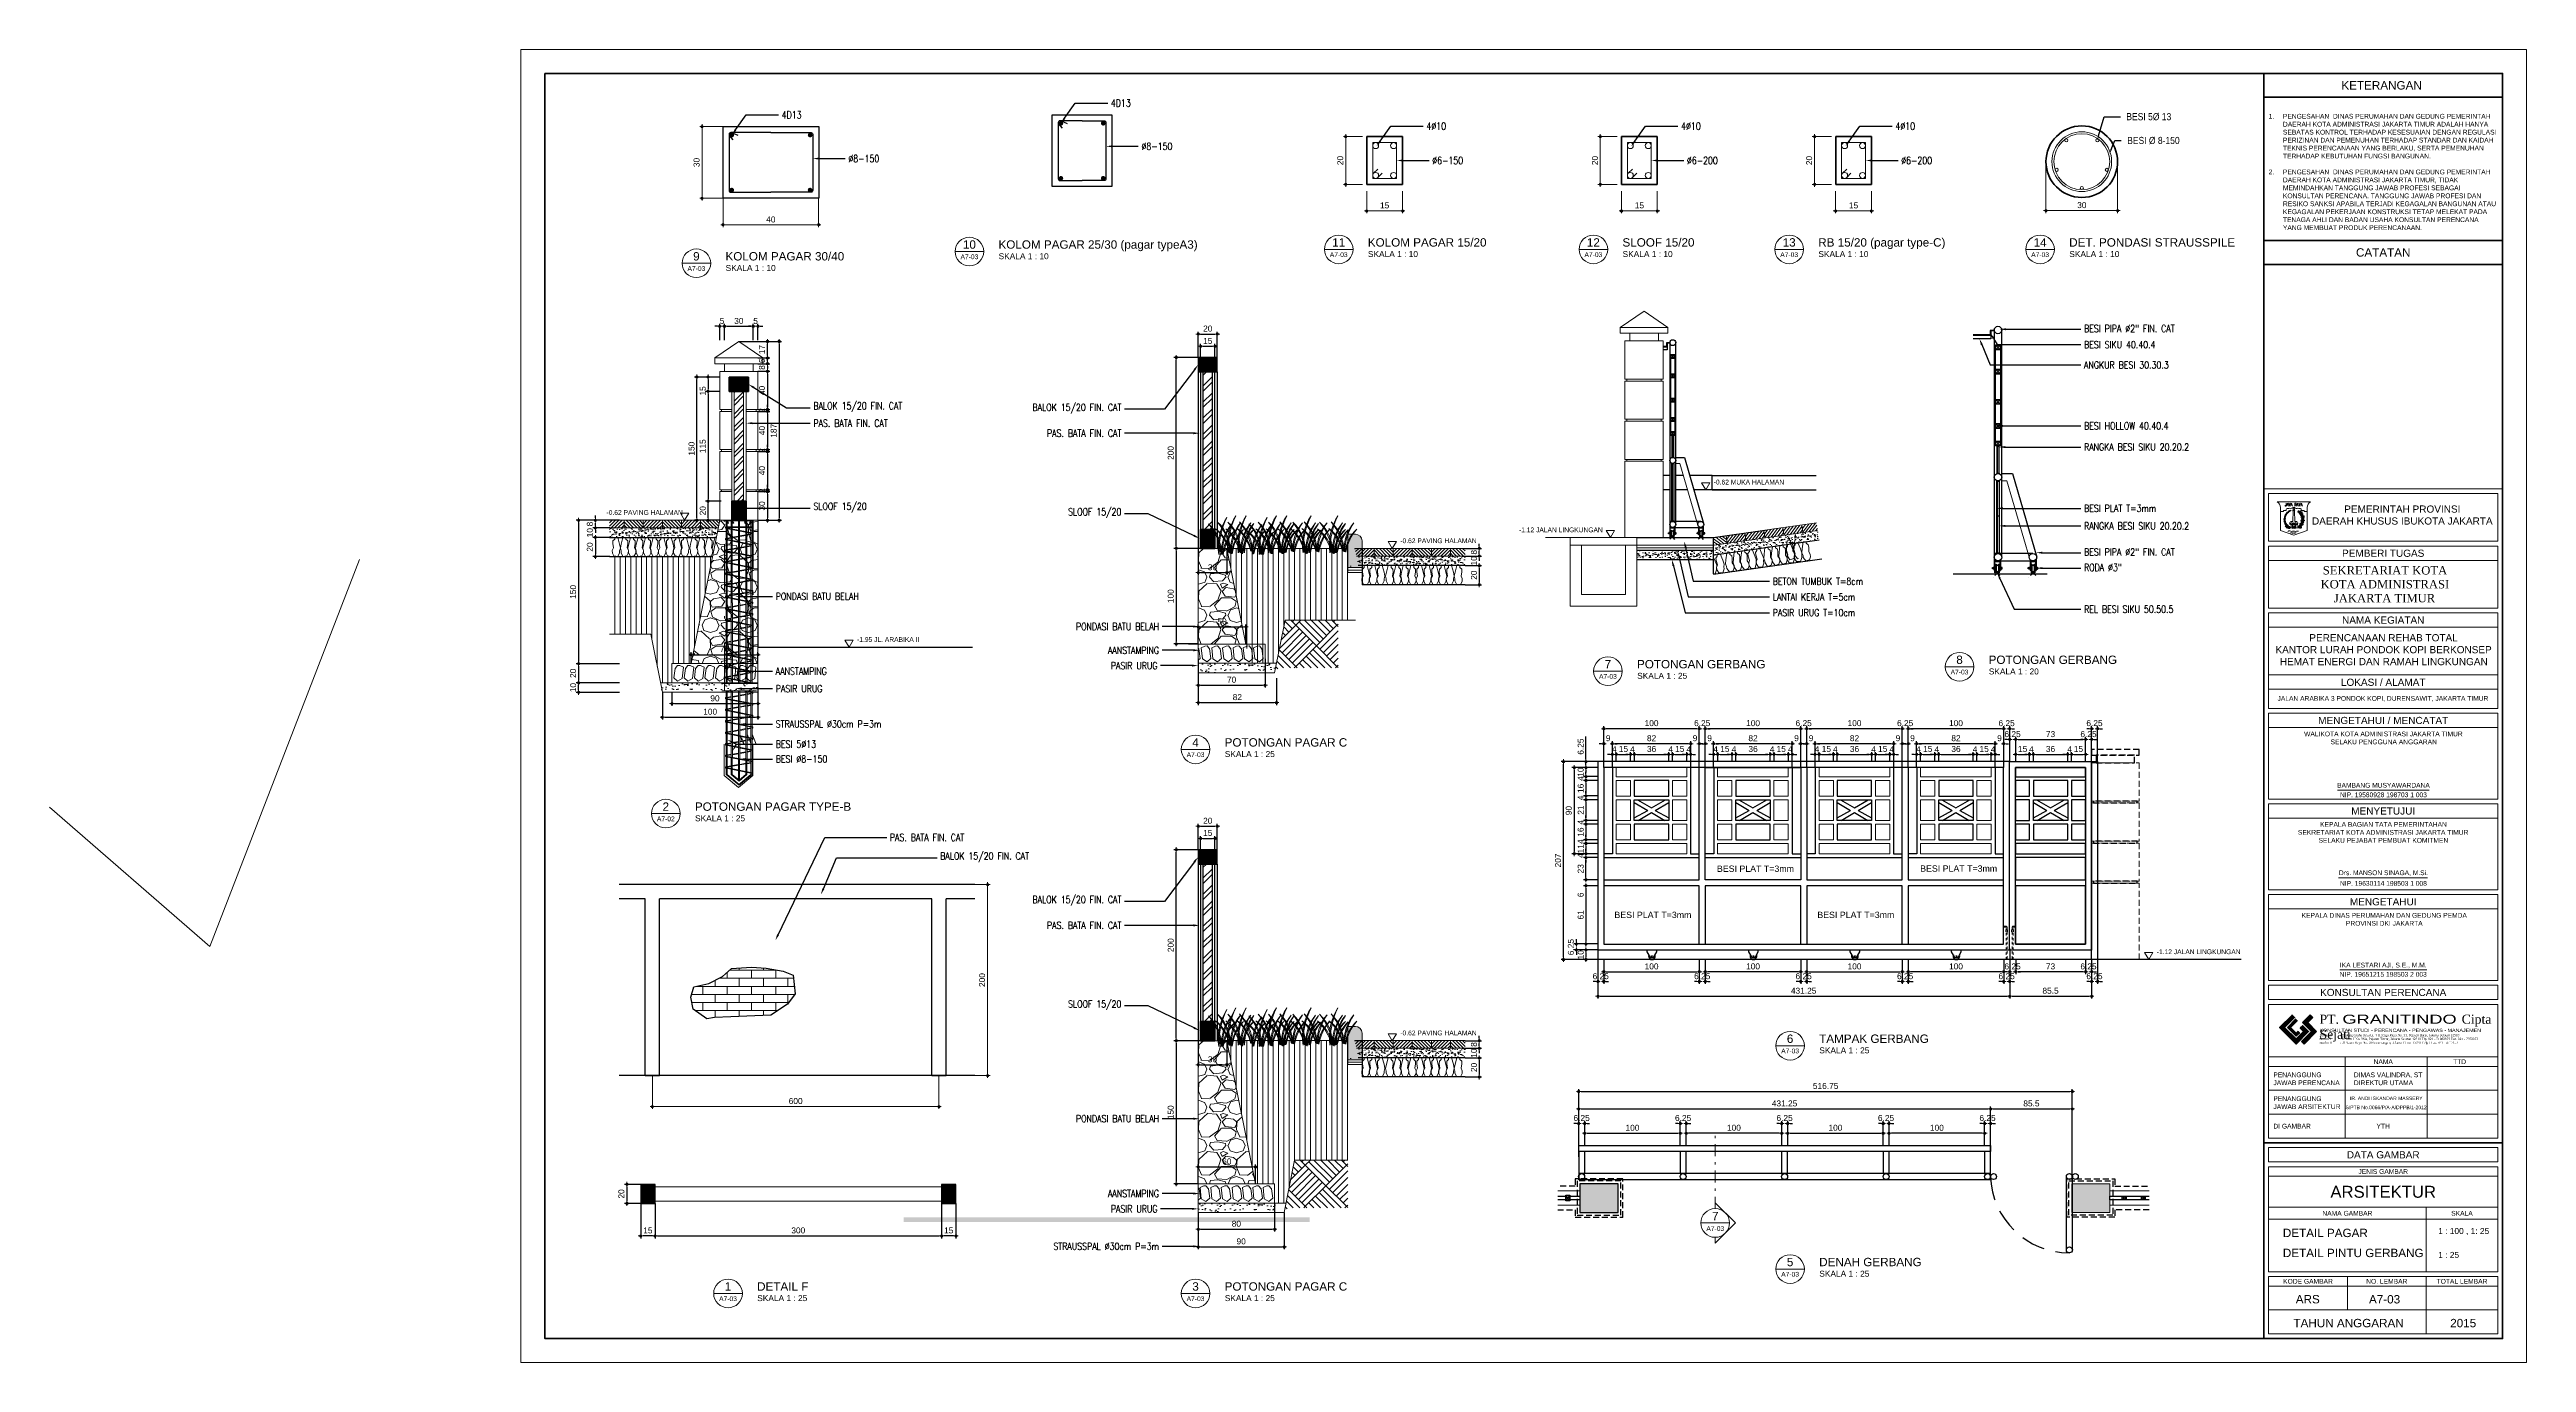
# Model space of a CAD drawing. Header units: millimetres. Extents: x -11 to 1625, y -267 to 195.
# Drawn here: x 807.5 to 911.2, y 8 to 63 of the extents above; entities that cross this region are included whole.
import ezdxf
from ezdxf import colors
from ezdxf.entities.mleader import LeaderData, LeaderLine
from ezdxf.enums import TextEntityAlignment as Align
from ezdxf.math import Vec2, Vec3
from ezdxf.xclip import XClip

# ---------------------------------------------------------------- set-up
doc = ezdxf.new("R2010")
doc.units = ezdxf.units.MM
doc.header["$XCLIPFRAME"] = 0
for name, pattern in [('DASHDOT', [1, 0.5, -0.25, 0, -0.25]), ('DASHED2', [0.375, 0.25, -0.125]), ('HIDDEN', [0.375, 0.25, -0.125])]:
    doc.linetypes.add(name, pattern=pattern)
for name, color, linetype, lineweight in [('ars', 11, 'Continuous', 5), ('ARS DIN', 31, 'Continuous', 5), ('ARSIR', 2, 'Continuous', 5), ('ARSIR BETON', 47, 'Continuous', 5), ('ARSIR WARNA', 43, 'Continuous', 0), ('balok', 111, 'Continuous', 35), ('CONCRETE', 8, 'Continuous', 5), ('DIMENSI', 8, 'Continuous', 9), ('dinding', 5, 'Continuous', 15), ('GRS KOP', 1, 'Continuous', 35), ('grs-kop', 1, 'Continuous', 35), ('kol', 1, 'Continuous', 40), ('KOLOM', 1, 'Continuous', 30), ('kop', 7, 'Continuous', 20), ('lan', 7, 'Continuous', 15), ('logo', 7, 'Continuous', 50), ('not', 7, 'Continuous', 20), ('PAGAR', 4, 'Continuous', 18), ('POHON', 84, 'Continuous', 0), ('sol-kol', 8, 'Continuous', 0), ('Steell', 150, 'Continuous', 15), ('tem', 5, 'Continuous', 20), ('TEXT KETERANGAN', 7, 'Continuous', 9), ('tul', 41, 'Continuous', 15), ('u', 6, 'Continuous', 20)]:
    doc.layers.add(name, color=color, linetype=linetype, lineweight=lineweight)
doc.layers.add('BESI', color=10, linetype='Continuous')
doc.layers.add('RAILLING', color=51, linetype='Continuous')
doc.styles.add('aku', font='arial.ttf')
doc.styles.add('ATTR', font='romans.shx', dxfattribs={"width": 0.8, "height": 1.735066})
doc.styles.add('BARU', font='complex.shx')
doc.styles.add('ISO', font='arial.ttf', dxfattribs={"width": 0.85})
doc.styles.add('S', font='SIMPLEX', dxfattribs={"width": 1.1})
doc.styles.get("Standard").update_dxf_attribs({"font": 'ARIALUNI.TTF'})
doc.linetypes.add('BATTING', pattern='A,0.0001,-0.1,[134,ltypeshp.shx,S=0.1,R=0,X=-0.1,Y=0],-0.2,[134,ltypeshp.shx,S=0.1,R=180,X=0.1,Y=0],-0.1', length=0.4001)
doc.dimstyles.new('SK 50', dxfattribs={"dimtxt": 0.25, "dimasz": 0.1, "dimexe": 0, "dimexo": 0, "dimgap": 0.1, "dimtad": 1, "dimdec": 0, "dimlfac": 50, "dimzin": 12, "dimdsep": 46, "dimtxsty": 'Standard', "dimblk": 'BULAT', "dimcen": 0.1, "dimclrd": 256, "dimclre": 256, "dimclrt": 256, "dimadec": 0, "dimazin": 3, "dimtfac": 1, "dimtdec": 0, "dimtofl": 0, "dimtmove": 0, "dimatfit": 3, "dimldrblk": 'BULAT', "dimfxl": 0, "dimtolj": 1, "dimtzin": 0, "dimlwd": -1, "dimlwe": -1, "dimarcsym": 0})
doc.dimstyles.new('SK-10', dxfattribs={"dimtxt": 0.25, "dimasz": 0.1, "dimexe": 0.1, "dimexo": 0, "dimgap": 0.1, "dimtad": 1, "dimdec": 0, "dimlfac": 10, "dimzin": 12, "dimdsep": 46, "dimtxsty": 'Standard', "dimblk": 'BULAT', "dimcen": 0.1, "dimdle": 0.1, "dimclrd": 256, "dimclre": 256, "dimclrt": 256, "dimadec": 0, "dimazin": 3, "dimtfac": 1, "dimtdec": 0, "dimtix": 1, "dimtofl": 0, "dimtmove": 0, "dimatfit": 3, "dimldrblk": 'BULAT', "dimfxl": 0, "dimtolj": 1, "dimtzin": 0, "dimlwd": -1, "dimlwe": -1, "dimarcsym": 0})
doc.dimstyles.new('SK-25', dxfattribs={"dimtxt": 0.25, "dimasz": 0.1, "dimexe": 0.1, "dimexo": 0, "dimgap": 0.1, "dimtad": 1, "dimdec": 0, "dimlfac": 25, "dimzin": 12, "dimdsep": 46, "dimtxsty": 'Standard', "dimblk": 'BULAT', "dimcen": 0.1, "dimclrd": 256, "dimadec": 0, "dimazin": 3, "dimtfac": 1, "dimtdec": 0, "dimtofl": 0, "dimtmove": 0, "dimatfit": 3, "dimldrblk": 'BULAT', "dimfxl": 0, "dimtolj": 1, "dimtzin": 0, "dimarcsym": 0})
pattern_1 = [(90, (869.39489, 85.1542), (-0.22225, 1e-17), [])]

# ---------------------------------------------------------------- blocks, each defined once
blk = doc.blocks.new('PAGAR TYPE B')
at = {"layer": 'CONCRETE'}
for points in [[(-1.5, 0.175), (-1.65, 0.175), (-1.65, -0.025), (-1.5, -0.025)], [(1.65, 0.175), (1.5, 0.175), (1.5, -0.025), (1.65, -0.025)]]:
    blk.add_hatch(color=256, dxfattribs=at).paths.add_polyline_path(points)
at = {"layer": 'dinding'}
for points in [[(-1.5, 0.15), (1.5, 0.15)], [(-1.5, 0), (1.5, 0)]]:
    blk.add_lwpolyline(points, dxfattribs=at)
at = {"layer": 'KOLOM'}
for points in [[(-1.65, -0.025), (-1.5, -0.025), (-1.5, 0.175), (-1.65, 0.175)], [(1.5, -0.025), (1.65, -0.025), (1.65, 0.175), (1.5, 0.175)]]:
    blk.add_lwpolyline(points, close=True, dxfattribs=at)
blk = doc.blocks.new('BULAT')
for p, q in [((-1, 0), (1, 0)), ((0, -1), (0, 1))]:
    blk.add_line(p, q)
blk.add_circle((0, 0), 0.5)
blk = doc.blocks.new('*D519')
at = {"layer": 'Defpoints', "color": 0, "ltscale": 0.15}
for p in [(832.72, 20.02), (844.72, 20.02), (844.72, 18.72)]:
    blk.add_point(p, dxfattribs=at)
at = {"layer": 'u', "ltscale": 0.15}
for p, q in [((832.72, 20.02), (832.72, 18.72)), ((844.72, 20.02), (844.72, 18.72)), ((832.82, 18.72), (844.62, 18.72))]:
    blk.add_line(p, q, dxfattribs=at)
at = {"layer": 'u', "ltscale": 0.15, "xscale": 0.1, "yscale": 0.1, "zscale": 0.1, "rotation": 180}
blk.add_blockref('BULAT', (832.72, 18.72), dxfattribs=at)
at = {"layer": 'u', "ltscale": 0.15, "xscale": 0.1, "yscale": 0.1, "zscale": 0.1}
blk.add_blockref('BULAT', (844.72, 18.72), dxfattribs=at)
at = {"layer": 'u', "ltscale": 0.15, "insert": (838.72, 18.95), "char_height": 0.25, "attachment_point": 5}
blk.add_mtext('\\A1;600', dxfattribs=at)
blk = doc.blocks.new('*D527')
at = {"layer": 'Defpoints', "color": 0, "ltscale": 0.15}
for p in [(845.02, 28.02), (846.76, 28.02), (845.02, 20.02)]:
    blk.add_point(p, dxfattribs=at)
at = {"layer": 'u', "ltscale": 0.15}
for p, q in [((845.02, 28.02), (846.76, 28.02)), ((846.76, 20.12), (846.76, 27.92)), ((845.02, 20.02), (846.76, 20.02))]:
    blk.add_line(p, q, dxfattribs=at)
at = {"layer": 'u', "ltscale": 0.15, "xscale": 0.1, "yscale": 0.1, "zscale": 0.1}
for p, rotation in [((846.76, 28.02), 90), ((846.76, 20.02), 270)]:
    blk.add_blockref('BULAT', p, dxfattribs=dict(at, rotation=rotation))
at = {"layer": 'u', "ltscale": 0.15, "insert": (846.53, 24.02), "char_height": 0.25, "attachment_point": 5, "rotation": 90}
blk.add_mtext('\\A1;200', dxfattribs=at)
blk = doc.blocks.new('*D520')
at = {"layer": 'Defpoints', "color": 0}
for p in [(854.66, 29.48), (855.69, 29.48), (855.69, 21.48)]:
    blk.add_point(p, dxfattribs=at)
at = {"layer": 'u', "color": 0, "lineweight": -2}
for p, q in [((855.69, 29.48), (854.56, 29.48)), ((855.69, 21.48), (854.56, 21.48))]:
    blk.add_line(p, q, dxfattribs=at)
at = {"layer": 'u', "lineweight": -2}
blk.add_line((854.66, 21.58), (854.66, 29.38), dxfattribs=at)
at = {"layer": 'u', "lineweight": -2, "xscale": 0.1, "yscale": 0.1, "zscale": 0.1}
for p, rotation in [((854.66, 29.48), 90), ((854.66, 21.48), 270)]:
    blk.add_blockref('BULAT', p, dxfattribs=dict(at, rotation=rotation))
at = {"layer": 'u', "color": 0, "insert": (854.43, 25.48), "char_height": 0.25, "attachment_point": 5, "rotation": 90}
blk.add_mtext('\\A1;200', dxfattribs=at)
blk = doc.blocks.new('*D528')
at = {"layer": 'Defpoints', "color": 0}
for p in [(856.38, 30.46), (855.58, 29.48), (856.38, 29.48)]:
    blk.add_point(p, dxfattribs=at)
at = {"layer": 'u', "color": 0, "lineweight": -2}
for p, q in [((855.58, 29.48), (855.58, 30.56)), ((856.38, 29.48), (856.38, 30.56))]:
    blk.add_line(p, q, dxfattribs=at)
at = {"layer": 'u', "lineweight": -2}
blk.add_line((855.68, 30.46), (856.28, 30.46), dxfattribs=at)
at = {"layer": 'u', "lineweight": -2, "xscale": 0.1, "yscale": 0.1, "zscale": 0.1, "rotation": 180}
blk.add_blockref('BULAT', (855.58, 30.46), dxfattribs=at)
at = {"layer": 'u', "lineweight": -2, "xscale": 0.1, "yscale": 0.1, "zscale": 0.1}
blk.add_blockref('BULAT', (856.38, 30.46), dxfattribs=at)
at = {"layer": 'u', "color": 0, "insert": (855.98, 30.69), "char_height": 0.25, "attachment_point": 5}
blk.add_mtext('\\A1;20', dxfattribs=at)
blk = doc.blocks.new('*D521')
at = {"layer": 'Defpoints', "color": 0}
for p in [(855.68, 29.48), (856.28, 29.95), (856.28, 29.48)]:
    blk.add_point(p, dxfattribs=at)
at = {"layer": 'u', "color": 0, "lineweight": -2}
for p, q in [((855.68, 29.48), (855.68, 30.05)), ((856.28, 29.48), (856.28, 30.05))]:
    blk.add_line(p, q, dxfattribs=at)
at = {"layer": 'u', "lineweight": -2}
blk.add_line((855.78, 29.95), (856.18, 29.95), dxfattribs=at)
at = {"layer": 'u', "lineweight": -2, "xscale": 0.1, "yscale": 0.1, "zscale": 0.1, "rotation": 180}
blk.add_blockref('BULAT', (855.68, 29.95), dxfattribs=at)
at = {"layer": 'u', "lineweight": -2, "xscale": 0.1, "yscale": 0.1, "zscale": 0.1}
blk.add_blockref('BULAT', (856.28, 29.95), dxfattribs=at)
at = {"layer": 'u', "color": 0, "insert": (855.98, 30.18), "char_height": 0.25, "attachment_point": 5}
blk.add_mtext('\\A1;15', dxfattribs=at)
blk = doc.blocks.new('*D522')
at = {"layer": 'Defpoints', "color": 0}
for p in [(844.83, 14.76), (845.43, 14.66), (844.83, 13.3)]:
    blk.add_point(p, dxfattribs=at)
at = {"layer": 'u', "color": 0, "lineweight": -2}
for p, q in [((844.83, 14.76), (844.83, 13.2)), ((845.43, 14.66), (845.43, 13.2))]:
    blk.add_line(p, q, dxfattribs=at)
at = {"layer": 'u', "lineweight": -2}
blk.add_line((845.33, 13.3), (844.93, 13.3), dxfattribs=at)
at = {"layer": 'u', "lineweight": -2, "xscale": 0.1, "yscale": 0.1, "zscale": 0.1, "rotation": 180}
blk.add_blockref('BULAT', (844.83, 13.3), dxfattribs=at)
at = {"layer": 'u', "lineweight": -2, "xscale": 0.1, "yscale": 0.1, "zscale": 0.1}
blk.add_blockref('BULAT', (845.43, 13.3), dxfattribs=at)
at = {"layer": 'u', "color": 0, "insert": (845.13, 13.53), "char_height": 0.25, "attachment_point": 5}
blk.add_mtext('\\A1;15', dxfattribs=at)
blk = doc.blocks.new('*D523')
at = {"layer": 'Defpoints', "color": 0}
for p in [(832.83, 14.66), (844.83, 14.66), (844.83, 13.3)]:
    blk.add_point(p, dxfattribs=at)
at = {"layer": 'u', "color": 0, "lineweight": -2}
for p, q in [((832.83, 14.66), (832.83, 13.2)), ((844.83, 14.66), (844.83, 13.2))]:
    blk.add_line(p, q, dxfattribs=at)
at = {"layer": 'u', "lineweight": -2}
blk.add_line((832.93, 13.3), (844.73, 13.3), dxfattribs=at)
at = {"layer": 'u', "lineweight": -2, "xscale": 0.1, "yscale": 0.1, "zscale": 0.1, "rotation": 180}
blk.add_blockref('BULAT', (832.83, 13.3), dxfattribs=at)
at = {"layer": 'u', "lineweight": -2, "xscale": 0.1, "yscale": 0.1, "zscale": 0.1}
blk.add_blockref('BULAT', (844.83, 13.3), dxfattribs=at)
at = {"layer": 'u', "color": 0, "insert": (838.83, 13.53), "char_height": 0.25, "attachment_point": 5}
blk.add_mtext('\\A1;300', dxfattribs=at)
blk = doc.blocks.new('*D524')
at = {"layer": 'Defpoints', "color": 0}
for p in [(832.23, 14.76), (832.83, 14.66), (832.23, 13.3)]:
    blk.add_point(p, dxfattribs=at)
at = {"layer": 'u', "color": 0, "lineweight": -2}
for p, q in [((832.23, 14.76), (832.23, 13.2)), ((832.83, 14.66), (832.83, 13.2))]:
    blk.add_line(p, q, dxfattribs=at)
at = {"layer": 'u', "lineweight": -2}
blk.add_line((832.73, 13.3), (832.33, 13.3), dxfattribs=at)
at = {"layer": 'u', "lineweight": -2, "xscale": 0.1, "yscale": 0.1, "zscale": 0.1, "rotation": 180}
blk.add_blockref('BULAT', (832.23, 13.3), dxfattribs=at)
at = {"layer": 'u', "lineweight": -2, "xscale": 0.1, "yscale": 0.1, "zscale": 0.1}
blk.add_blockref('BULAT', (832.83, 13.3), dxfattribs=at)
at = {"layer": 'u', "color": 0, "insert": (832.53, 13.53), "char_height": 0.25, "attachment_point": 5}
blk.add_mtext('\\A1;15', dxfattribs=at)
blk = doc.blocks.new('*D525')
at = {"layer": 'Defpoints', "color": 0}
for p in [(855.58, 21.48), (856.78, 21.46), (856.78, 20.47)]:
    blk.add_point(p, dxfattribs=at)
at = {"layer": 'u', "color": 0, "lineweight": -2}
for p, q in [((855.58, 21.48), (855.58, 20.37)), ((856.78, 21.46), (856.78, 20.37))]:
    blk.add_line(p, q, dxfattribs=at)
at = {"layer": 'u', "lineweight": -2}
blk.add_line((855.68, 20.47), (856.68, 20.47), dxfattribs=at)
at = {"layer": 'u', "lineweight": -2, "xscale": 0.1, "yscale": 0.1, "zscale": 0.1, "rotation": 180}
blk.add_blockref('BULAT', (855.58, 20.47), dxfattribs=at)
at = {"layer": 'u', "lineweight": -2, "xscale": 0.1, "yscale": 0.1, "zscale": 0.1}
blk.add_blockref('BULAT', (856.78, 20.47), dxfattribs=at)
at = {"layer": 'u', "color": 0, "insert": (856.18, 20.7), "char_height": 0.25, "attachment_point": 5}
blk.add_mtext('\\A1;30', dxfattribs=at)
blk = doc.blocks.new('*D526')
at = {"layer": 'Defpoints', "color": 0}
for p in [(857.98, 16.19), (855.58, 15.48), (857.98, 15.48)]:
    blk.add_point(p, dxfattribs=at)
at = {"layer": 'u', "color": 0, "lineweight": -2}
for p, q in [((855.58, 15.48), (855.58, 16.29)), ((857.98, 15.48), (857.98, 16.29))]:
    blk.add_line(p, q, dxfattribs=at)
at = {"layer": 'u', "lineweight": -2}
blk.add_line((855.68, 16.19), (857.88, 16.19), dxfattribs=at)
at = {"layer": 'u', "lineweight": -2, "xscale": 0.1, "yscale": 0.1, "zscale": 0.1, "rotation": 180}
blk.add_blockref('BULAT', (855.58, 16.19), dxfattribs=at)
at = {"layer": 'u', "lineweight": -2, "xscale": 0.1, "yscale": 0.1, "zscale": 0.1}
blk.add_blockref('BULAT', (857.98, 16.19), dxfattribs=at)
at = {"layer": 'u', "color": 0, "insert": (856.78, 16.42), "char_height": 0.25, "attachment_point": 5}
blk.add_mtext('\\A1;60', dxfattribs=at)
blk = doc.blocks.new('*D517')
at = {"layer": 'Defpoints', "color": 0}
for p in [(858.78, 14.68), (855.58, 14.28), (858.78, 13.58)]:
    blk.add_point(p, dxfattribs=at)
at = {"layer": 'u', "color": 0, "lineweight": -2}
for p, q in [((858.78, 14.68), (858.78, 13.48)), ((855.58, 14.28), (855.58, 13.48))]:
    blk.add_line(p, q, dxfattribs=at)
at = {"layer": 'u', "lineweight": -2}
blk.add_line((855.68, 13.58), (858.68, 13.58), dxfattribs=at)
at = {"layer": 'u', "lineweight": -2, "xscale": 0.1, "yscale": 0.1, "zscale": 0.1, "rotation": 180}
blk.add_blockref('BULAT', (855.58, 13.58), dxfattribs=at)
at = {"layer": 'u', "lineweight": -2, "xscale": 0.1, "yscale": 0.1, "zscale": 0.1}
blk.add_blockref('BULAT', (858.78, 13.58), dxfattribs=at)
at = {"layer": 'u', "color": 0, "insert": (857.18, 13.81), "char_height": 0.25, "attachment_point": 5}
blk.add_mtext('\\A1;80', dxfattribs=at)
blk = doc.blocks.new('*D518')
at = {"layer": 'Defpoints', "color": 0}
for p in [(855.58, 14.28), (859.18, 14.28), (859.18, 12.84)]:
    blk.add_point(p, dxfattribs=at)
at = {"layer": 'u', "color": 0, "lineweight": -2}
for p, q in [((855.58, 14.28), (855.58, 12.74)), ((859.18, 14.28), (859.18, 12.74))]:
    blk.add_line(p, q, dxfattribs=at)
at = {"layer": 'u', "lineweight": -2}
blk.add_line((855.68, 12.84), (859.08, 12.84), dxfattribs=at)
at = {"layer": 'u', "lineweight": -2, "xscale": 0.1, "yscale": 0.1, "zscale": 0.1, "rotation": 180}
blk.add_blockref('BULAT', (855.58, 12.84), dxfattribs=at)
at = {"layer": 'u', "lineweight": -2, "xscale": 0.1, "yscale": 0.1, "zscale": 0.1}
blk.add_blockref('BULAT', (859.18, 12.84), dxfattribs=at)
at = {"layer": 'u', "color": 0, "insert": (857.38, 13.07), "char_height": 0.25, "attachment_point": 5}
blk.add_mtext('\\A1;90', dxfattribs=at)
blk = doc.blocks.new('PAGAR POT')
for p, q in [((0.021, 4.086), (0.021, 0.256)), ((-0.049, 3.994), (-0.117, 3.994)), ((-0.049, 3.994), (-0.117, 3.994)), ((-0.037, 3.988), (-0.117, 3.988)), ((-0.037, 3.982), (-0.117, 3.982)), ((-0.037, 3.928), (-0.117, 3.928)), ((-0.049, 4.068), (-0.049, 4)), ((0.021, 4.068), (-0.049, 4.068)), ((-0.049, 4.068), (-0.049, 4)), ((-0.049, 4), (-0.043, 4)), ((-0.049, 4), (-0.043, 4)), ((-0.043, 4.056), (-0.043, 4)), ((-0.043, 4.048), (-0.043, 4)), ((-0.037, 4.048), (-0.043, 4.048)), ((-0.037, 4.048), (-0.043, 4.048)), ((0.021, 4.062), (-0.037, 4.062)), ((-0.037, 4.048), (-0.037, 3.928)), ((0.061, 2.163), (0.061, 1.706)), ((0.067, 2.163), (0.067, 1.709)), ((0.061, 1.591), (0.061, 1.13)), ((0.067, 1.589), (0.067, 1.134)), ((0.003, 0.161), (0.001, 0.158)), ((0.001, 0.158), (0.001, 0.133)), ((0.003, 0.155), (0.001, 0.157)), ((0.003, 0.155), (0.001, 0.152)), ((0.003, 0.137), (0.001, 0.139)), ((0.003, 0.137), (0.001, 0.134)), ((0.003, 0.131), (0.001, 0.133)), ((0.021, 0.161), (0.003, 0.161)), ((0.021, 0.155), (0.003, 0.155)), ((0.021, 0.137), (0.003, 0.137)), ((0.021, 0.131), (0.003, 0.131)), ((0.021, 0.39), (0.021, 0.111)), ((0.021, 0.256), (0.121, 0.256)), ((0.031, 0.111), (0.021, 0.111)), ((0.031, 0.071), (0.031, 0.267)), ((0.031, 0.161), (0.041, 0.161)), ((0.041, 0.157), (0.031, 0.157)), ((0.041, 0.137), (0.031, 0.137)), ((0.031, 0.131), (0.041, 0.131)), ((0.031, 0.071), (0.041, 0.071)), ((0.041, 0.211), (0.051, 0.211)), ((0.041, 0.211), (0.041, 0.071)), ((0.051, 0.211), (0.051, 0.071)), ((0.071, 0.071), (0.056, 0.056)), ((0.071, 0.071), (0.086, 0.056)), ((0.091, 0.211), (0.101, 0.211)), ((0.091, 0.211), (0.091, 0.071)), ((0.091, 0.071), (0.101, 0.071)), ((0.101, 0.211), (0.101, 0.071)), ((0.101, 0.161), (0.111, 0.161)), ((0.101, 0.131), (0.111, 0.131)), ((0.111, 0.267), (0.111, 0.111)), ((0.111, 0.111), (0.121, 0.111)), ((0.121, 0.267), (0.121, 0.111)), ((0.121, 0.161), (0.138, 0.161)), ((0.121, 0.155), (0.138, 0.155)), ((0.121, 0.137), (0.138, 0.137)), ((0.121, 0.131), (0.138, 0.131)), ((0.138, 0.161), (0.141, 0.158)), ((0.138, 0.155), (0.141, 0.157)), ((0.138, 0.155), (0.141, 0.152)), ((0.138, 0.137), (0.141, 0.139)), ((0.138, 0.137), (0.141, 0.134)), ((0.138, 0.131), (0.141, 0.133)), ((0.141, 0.158), (0.141, 0.133)), ((0.593, 0.161), (0.591, 0.158)), ((0.591, 0.158), (0.591, 0.133)), ((0.593, 0.155), (0.591, 0.157)), ((0.593, 0.155), (0.591, 0.152)), ((0.593, 0.137), (0.591, 0.139)), ((0.593, 0.137), (0.591, 0.134)), ((0.593, 0.131), (0.591, 0.133)), ((0.611, 0.161), (0.593, 0.161)), ((0.611, 0.155), (0.593, 0.155)), ((0.611, 0.137), (0.593, 0.137)), ((0.611, 0.131), (0.593, 0.131)), ((0.611, 0.267), (0.611, 0.111)), ((0.611, 0.267), (0.611, 0.111)), ((0.621, 0.111), (0.611, 0.111)), ((0.621, 0.267), (0.621, 0.111)), ((0.621, 0.256), (0.701, 0.256)), ((0.621, 0.161), (0.631, 0.161)), ((0.631, 0.157), (0.621, 0.157)), ((0.631, 0.137), (0.621, 0.137)), ((0.621, 0.131), (0.631, 0.131)), ((0.631, 0.211), (0.641, 0.211)), ((0.631, 0.211), (0.631, 0.071)), ((0.631, 0.071), (0.641, 0.071)), ((0.641, 0.211), (0.641, 0.071)), ((0.661, 0.071), (0.646, 0.056)), ((0.661, 0.071), (0.676, 0.056)), ((0.681, 0.211), (0.691, 0.211)), ((0.681, 0.211), (0.681, 0.071)), ((0.681, 0.071), (0.691, 0.071)), ((0.691, 0.211), (0.691, 0.071)), ((0.691, 0.161), (0.701, 0.161)), ((0.691, 0.131), (0.701, 0.131)), ((0.701, 0.284), (0.701, 0.111)), ((0.701, 0.111), (0.711, 0.111)), ((0.711, 0.297), (0.711, 0.111)), ((0.711, 0.161), (0.728, 0.161)), ((0.711, 0.155), (0.728, 0.155)), ((0.711, 0.137), (0.728, 0.137)), ((0.711, 0.131), (0.728, 0.131)), ((0.728, 0.161), (0.731, 0.158)), ((0.728, 0.155), (0.731, 0.157)), ((0.728, 0.155), (0.731, 0.152)), ((0.728, 0.137), (0.731, 0.139)), ((0.728, 0.137), (0.731, 0.134)), ((0.728, 0.131), (0.731, 0.133)), ((0.731, 0.158), (0.731, 0.133))]:
    blk.add_line(p, q)
for points in [[(0.021, 4.086), (0.021, 0.329)], [(0.143, 0.329), (0.143, 4.086)], [(0.044, 3.824), (0.12, 3.749)], [(0.044, 3.749), (0.12, 3.824)], [(0.044, 3.426), (0.12, 3.351)], [(0.044, 3.351), (0.12, 3.426)], [(0.044, 2.928), (0.12, 2.853)], [(0.044, 2.853), (0.12, 2.928)], [(0.044, 2.529), (0.12, 2.454)], [(0.044, 2.454), (0.12, 2.529)], [(0.044, 2.24), (0.12, 2.165)], [(0.044, 2.165), (0.12, 2.24)], [(0.143, 1.709), (0.32, 1.71), (0.72, 0.329)], [(0.061, 0.386), (0.061, 1.591)], [(0.067, 1.589), (0.067, 0.39)], [(-0.659, 0.056), (0.894, 0.056)], [(0.061, 0.39), (0.021, 0.39), (0.021, 0.267), (0.658, 0.267)], [(0.658, 0.39), (0.067, 0.39)]]:
    blk.add_lwpolyline(points)
for points in [[(0.042, 3.827), (0.122, 3.827), (0.122, 3.747), (0.042, 3.747)], [(0.042, 3.827), (0.122, 3.827), (0.122, 2.163), (0.042, 2.163)], [(0.044, 3.824), (0.12, 3.824), (0.12, 3.749), (0.044, 3.749)], [(0.042, 3.428), (0.122, 3.428), (0.122, 3.348), (0.042, 3.348)], [(0.044, 3.426), (0.12, 3.426), (0.12, 3.351), (0.044, 3.351)], [(0.042, 2.93), (0.122, 2.93), (0.122, 2.85), (0.042, 2.85)], [(0.044, 2.928), (0.12, 2.928), (0.12, 2.853), (0.044, 2.853)], [(0.042, 2.532), (0.122, 2.532), (0.122, 2.452), (0.042, 2.452)], [(0.044, 2.529), (0.12, 2.529), (0.12, 2.454), (0.044, 2.454)], [(0.042, 2.243), (0.122, 2.243), (0.122, 2.163), (0.042, 2.163)], [(0.042, 2.243), (0.122, 2.243), (0.122, 2.163), (0.042, 2.163)], [(0.044, 2.24), (0.12, 2.24), (0.12, 2.165), (0.044, 2.165)], [(0.067, 2.163), (0.067, 2.133), (0.07, 2.133), (0.07, 2.16), (0.1, 2.16), (0.1, 2.163)], [(0.1, 2.16), (0.07, 2.16), (0.07, 1.712), (0.1, 1.712)], [(0.067, 1.709), (0.067, 1.739), (0.07, 1.739), (0.07, 1.712), (0.1, 1.712), (0.1, 1.709)], [(0.067, 1.587), (0.067, 1.557), (0.07, 1.557), (0.07, 1.584), (0.1, 1.584), (0.1, 1.587)], [(0.07, 1.584), (0.1, 1.584), (0.1, 0.393), (0.07, 0.393)], [(0.067, 0.39), (0.067, 0.42), (0.07, 0.42), (0.07, 0.393), (0.1, 0.393), (0.1, 0.39)], [(0.001, 0.136), (-0.009, 0.136), (-0.009, 0.156), (0.001, 0.156)], [(0.141, 0.136), (0.151, 0.136), (0.151, 0.156), (0.141, 0.156)], [(0.591, 0.136), (0.581, 0.136), (0.581, 0.156), (0.591, 0.156)], [(0.731, 0.136), (0.741, 0.136), (0.741, 0.156), (0.731, 0.156)]]:
    blk.add_lwpolyline(points, close=True)
at = {"lineweight": 18}
blk.add_lwpolyline([(0.143, 1.587), (0.23, 1.587), (0.599, 0.313)], dxfattribs=at)
for centre, radius in [((0.082, 4.074), 0.0613), ((0.082, 1.648), 0.0613), ((0.082, 0.329), 0.0613), ((0.071, 0.081), 0.01), ((0.658, 0.329), 0.0613), ((0.661, 0.081), 0.01)]:
    blk.add_circle(centre, radius)
for centre, radius, start, end in [((-0.049, 4), 0.006, 270, 0), ((-0.049, 4), 0.006, 270, 0), ((-0.037, 4.056), 0.006, 90, 180), ((-0.037, 4.056), 0.006, 90, 180), ((0.071, 0.211), 0.02, 180, 0), ((0.071, 0.071), 0.02, 0, 180), ((0.661, 0.211), 0.02, 180, 0), ((0.661, 0.071), 0.02, 0, 180)]:
    blk.add_arc(centre, radius, start, end)
at = {"layer": 'RAILLING', "linetype": 'HIDDEN', "ltscale": 0.05}
for points in [[(0.056, 0.056), (0, 0)], [(0.086, 0.056), (0.141, 0)], [(0.646, 0.056), (0.59, 0)], [(0.676, 0.056), (0.731, 0)]]:
    blk.add_lwpolyline(points, dxfattribs=at)
blk = doc.blocks.new('PEIL')
blk.add_lwpolyline([(-0.19, 0.32), (0.19, 0.32), (0, 0)], close=True)
at = {"style": 'S', "width": 1.1, "flags": 4}
blk.add_attdef('CAT', (0.27, 0.04), '', height=0.2, dxfattribs=at)
blk = doc.blocks.new('*D861')
at = {"layer": 'Defpoints', "color": 0}
for p in [(837.14, 51.41), (836.94, 50.82), (837.14, 50.82)]:
    blk.add_point(p, dxfattribs=at)
at = {"layer": 'u', "lineweight": -2}
for p, q in [((836.84, 51.41), (836.74, 51.41)), ((837.24, 51.41), (837.34, 51.41))]:
    blk.add_line(p, q, dxfattribs=at)
at = {"layer": 'u', "color": 0, "lineweight": -2}
for p, q in [((836.94, 50.82), (836.94, 51.51)), ((837.14, 50.82), (837.14, 51.51))]:
    blk.add_line(p, q, dxfattribs=at)
at = {"layer": 'u', "lineweight": -2, "xscale": 0.1, "yscale": 0.1, "zscale": 0.1}
blk.add_blockref('BULAT', (836.94, 51.41), dxfattribs=at)
at = {"layer": 'u', "lineweight": -2, "xscale": 0.1, "yscale": 0.1, "zscale": 0.1, "rotation": 180}
blk.add_blockref('BULAT', (837.14, 51.41), dxfattribs=at)
at = {"layer": 'u', "color": 0, "insert": (837.04, 51.63), "char_height": 0.25, "attachment_point": 5}
blk.add_mtext('\\A1;5', dxfattribs=at)
blk = doc.blocks.new('*D862')
at = {"layer": 'Defpoints', "color": 0}
for p in [(835.54, 51.41), (835.54, 50.82), (835.74, 50.82)]:
    blk.add_point(p, dxfattribs=at)
at = {"layer": 'u', "lineweight": -2}
for p, q in [((835.44, 51.41), (835.34, 51.41)), ((835.84, 51.41), (835.94, 51.41))]:
    blk.add_line(p, q, dxfattribs=at)
at = {"layer": 'u', "color": 0, "lineweight": -2}
for p, q in [((835.54, 50.82), (835.54, 51.51)), ((835.74, 50.82), (835.74, 51.51))]:
    blk.add_line(p, q, dxfattribs=at)
at = {"layer": 'u', "lineweight": -2, "xscale": 0.1, "yscale": 0.1, "zscale": 0.1}
blk.add_blockref('BULAT', (835.54, 51.41), dxfattribs=at)
at = {"layer": 'u', "lineweight": -2, "xscale": 0.1, "yscale": 0.1, "zscale": 0.1, "rotation": 180}
blk.add_blockref('BULAT', (835.74, 51.41), dxfattribs=at)
at = {"layer": 'u', "color": 0, "insert": (835.64, 51.63), "char_height": 0.25, "attachment_point": 5}
blk.add_mtext('\\A1;5', dxfattribs=at)
blk = doc.blocks.new('*D863')
at = {"layer": 'Defpoints', "color": 0}
for p in [(836.94, 51.41), (835.74, 50.82), (836.94, 50.82)]:
    blk.add_point(p, dxfattribs=at)
at = {"layer": 'u', "color": 0, "lineweight": -2}
for p, q in [((835.74, 50.82), (835.74, 51.51)), ((836.94, 50.82), (836.94, 51.51))]:
    blk.add_line(p, q, dxfattribs=at)
at = {"layer": 'u', "lineweight": -2}
blk.add_line((835.84, 51.41), (836.84, 51.41), dxfattribs=at)
at = {"layer": 'u', "lineweight": -2, "xscale": 0.1, "yscale": 0.1, "zscale": 0.1, "rotation": 180}
blk.add_blockref('BULAT', (835.74, 51.41), dxfattribs=at)
at = {"layer": 'u', "lineweight": -2, "xscale": 0.1, "yscale": 0.1, "zscale": 0.1}
blk.add_blockref('BULAT', (836.94, 51.41), dxfattribs=at)
at = {"layer": 'u', "color": 0, "insert": (836.34, 51.63), "char_height": 0.25, "attachment_point": 5}
blk.add_mtext('\\A1;30', dxfattribs=at)
blk = doc.blocks.new('*D864')
at = {"layer": 'Defpoints', "color": 0}
for p in [(837.14, 50.08), (837.14, 49.84), (837.54, 49.84)]:
    blk.add_point(p, dxfattribs=at)
at = {"layer": 'u', "color": 0, "lineweight": -2}
for p, q in [((837.14, 50.08), (837.64, 50.08)), ((837.14, 49.84), (837.64, 49.84))]:
    blk.add_line(p, q, dxfattribs=at)
at = {"layer": 'u', "lineweight": -2}
for p, q in [((837.54, 50.18), (837.54, 50.28)), ((837.54, 49.74), (837.54, 49.64))]:
    blk.add_line(p, q, dxfattribs=at)
at = {"layer": 'u', "lineweight": -2, "xscale": 0.1, "yscale": 0.1, "zscale": 0.1}
for p, rotation in [((837.54, 50.08), 270), ((837.54, 49.84), 90)]:
    blk.add_blockref('BULAT', p, dxfattribs=dict(at, rotation=rotation))
at = {"layer": 'u', "color": 0, "insert": (837.31, 49.96), "char_height": 0.25, "attachment_point": 5, "rotation": 90}
blk.add_mtext('\\A1;6', dxfattribs=at)
blk = doc.blocks.new('*D865')
at = {"layer": 'Defpoints', "color": 0}
for p in [(837.14, 49.84), (837.14, 49.52), (837.54, 49.52)]:
    blk.add_point(p, dxfattribs=at)
at = {"layer": 'u', "color": 0, "lineweight": -2}
for p, q in [((837.14, 49.84), (837.64, 49.84)), ((837.14, 49.52), (837.64, 49.52))]:
    blk.add_line(p, q, dxfattribs=at)
at = {"layer": 'u', "lineweight": -2}
for p, q in [((837.54, 49.94), (837.54, 50.04)), ((837.54, 49.42), (837.54, 49.32))]:
    blk.add_line(p, q, dxfattribs=at)
at = {"layer": 'u', "lineweight": -2, "xscale": 0.1, "yscale": 0.1, "zscale": 0.1}
for p, rotation in [((837.54, 49.84), 270), ((837.54, 49.52), 90)]:
    blk.add_blockref('BULAT', p, dxfattribs=dict(at, rotation=rotation))
at = {"layer": 'u', "color": 0, "insert": (837.31, 49.68), "char_height": 0.25, "attachment_point": 5, "rotation": 90}
blk.add_mtext('\\A1;8', dxfattribs=at)
blk = doc.blocks.new('*D866')
at = {"layer": 'Defpoints', "color": 0}
for p in [(837.14, 49.52), (837.14, 47.92), (837.54, 47.92)]:
    blk.add_point(p, dxfattribs=at)
at = {"layer": 'u', "color": 0, "lineweight": -2}
for p, q in [((837.14, 49.52), (837.64, 49.52)), ((837.14, 47.92), (837.64, 47.92))]:
    blk.add_line(p, q, dxfattribs=at)
at = {"layer": 'u', "lineweight": -2}
blk.add_line((837.54, 49.42), (837.54, 48.02), dxfattribs=at)
at = {"layer": 'u', "lineweight": -2, "xscale": 0.1, "yscale": 0.1, "zscale": 0.1}
for p, rotation in [((837.54, 49.52), 90), ((837.54, 47.92), 270)]:
    blk.add_blockref('BULAT', p, dxfattribs=dict(at, rotation=rotation))
at = {"layer": 'u', "color": 0, "insert": (837.31, 48.72), "char_height": 0.25, "attachment_point": 5, "rotation": 90}
blk.add_mtext('\\A1;40', dxfattribs=at)
blk = doc.blocks.new('*D867')
at = {"layer": 'Defpoints', "color": 0}
for p in [(837.14, 47.92), (837.14, 47.84), (837.54, 47.84)]:
    blk.add_point(p, dxfattribs=at)
at = {"layer": 'u', "color": 0, "lineweight": -2}
for p, q in [((837.14, 47.92), (837.64, 47.92)), ((837.14, 47.84), (837.64, 47.84))]:
    blk.add_line(p, q, dxfattribs=at)
at = {"layer": 'u', "lineweight": -2}
for p, q in [((837.54, 48.02), (837.54, 48.12)), ((837.54, 47.74), (837.54, 47.64))]:
    blk.add_line(p, q, dxfattribs=at)
at = {"layer": 'u', "lineweight": -2, "xscale": 0.1, "yscale": 0.1, "zscale": 0.1}
for p, rotation in [((837.54, 47.92), 270), ((837.54, 47.84), 90)]:
    blk.add_blockref('BULAT', p, dxfattribs=dict(at, rotation=rotation))
at = {"layer": 'u', "color": 0, "insert": (837.31, 47.88), "char_height": 0.25, "attachment_point": 5, "rotation": 90}
blk.add_mtext('\\A1;2', dxfattribs=at)
blk = doc.blocks.new('*D868')
at = {"layer": 'Defpoints', "color": 0}
for p in [(837.14, 47.84), (837.14, 46.24), (837.54, 46.24)]:
    blk.add_point(p, dxfattribs=at)
at = {"layer": 'u', "color": 0, "lineweight": -2}
for p, q in [((837.14, 47.84), (837.64, 47.84)), ((837.14, 46.24), (837.64, 46.24))]:
    blk.add_line(p, q, dxfattribs=at)
at = {"layer": 'u', "lineweight": -2}
blk.add_line((837.54, 47.74), (837.54, 46.34), dxfattribs=at)
at = {"layer": 'u', "lineweight": -2, "xscale": 0.1, "yscale": 0.1, "zscale": 0.1}
for p, rotation in [((837.54, 47.84), 90), ((837.54, 46.24), 270)]:
    blk.add_blockref('BULAT', p, dxfattribs=dict(at, rotation=rotation))
at = {"layer": 'u', "color": 0, "insert": (837.31, 47.04), "char_height": 0.25, "attachment_point": 5, "rotation": 90}
blk.add_mtext('\\A1;40', dxfattribs=at)
blk = doc.blocks.new('*D869')
at = {"layer": 'Defpoints', "color": 0}
for p in [(837.14, 46.24), (837.14, 46.16), (837.54, 46.16)]:
    blk.add_point(p, dxfattribs=at)
at = {"layer": 'u', "color": 0, "lineweight": -2}
for p, q in [((837.14, 46.24), (837.64, 46.24)), ((837.14, 46.16), (837.64, 46.16))]:
    blk.add_line(p, q, dxfattribs=at)
at = {"layer": 'u', "lineweight": -2}
for p, q in [((837.54, 46.34), (837.54, 46.44)), ((837.54, 46.06), (837.54, 45.96))]:
    blk.add_line(p, q, dxfattribs=at)
at = {"layer": 'u', "lineweight": -2, "xscale": 0.1, "yscale": 0.1, "zscale": 0.1}
for p, rotation in [((837.54, 46.24), 270), ((837.54, 46.16), 90)]:
    blk.add_blockref('BULAT', p, dxfattribs=dict(at, rotation=rotation))
at = {"layer": 'u', "color": 0, "insert": (837.31, 46.2), "char_height": 0.25, "attachment_point": 5, "rotation": 90}
blk.add_mtext('\\A1;2', dxfattribs=at)
blk = doc.blocks.new('*D870')
at = {"layer": 'Defpoints', "color": 0}
for p in [(837.14, 46.16), (837.14, 44.56), (837.54, 44.56)]:
    blk.add_point(p, dxfattribs=at)
at = {"layer": 'u', "color": 0, "lineweight": -2}
for p, q in [((837.14, 46.16), (837.64, 46.16)), ((837.14, 44.56), (837.64, 44.56))]:
    blk.add_line(p, q, dxfattribs=at)
at = {"layer": 'u', "lineweight": -2}
blk.add_line((837.54, 46.06), (837.54, 44.66), dxfattribs=at)
at = {"layer": 'u', "lineweight": -2, "xscale": 0.1, "yscale": 0.1, "zscale": 0.1}
for p, rotation in [((837.54, 46.16), 90), ((837.54, 44.56), 270)]:
    blk.add_blockref('BULAT', p, dxfattribs=dict(at, rotation=rotation))
at = {"layer": 'u', "color": 0, "insert": (837.31, 45.36), "char_height": 0.25, "attachment_point": 5, "rotation": 90}
blk.add_mtext('\\A1;40', dxfattribs=at)
blk = doc.blocks.new('*D871')
at = {"layer": 'Defpoints', "color": 0}
for p in [(837.14, 44.56), (837.14, 44.48), (837.54, 44.48)]:
    blk.add_point(p, dxfattribs=at)
at = {"layer": 'u', "lineweight": -2}
for p, q in [((837.54, 44.66), (837.54, 44.76)), ((837.54, 44.38), (837.54, 44.28))]:
    blk.add_line(p, q, dxfattribs=at)
at = {"layer": 'u', "color": 0, "lineweight": -2}
for p, q in [((837.14, 44.56), (837.64, 44.56)), ((837.14, 44.48), (837.64, 44.48))]:
    blk.add_line(p, q, dxfattribs=at)
at = {"layer": 'u', "lineweight": -2, "xscale": 0.1, "yscale": 0.1, "zscale": 0.1}
for p, rotation in [((837.54, 44.56), 270), ((837.54, 44.48), 90)]:
    blk.add_blockref('BULAT', p, dxfattribs=dict(at, rotation=rotation))
at = {"layer": 'u', "color": 0, "insert": (837.31, 44.52), "char_height": 0.25, "attachment_point": 5, "rotation": 90}
blk.add_mtext('\\A1;2', dxfattribs=at)
blk = doc.blocks.new('*D872')
at = {"layer": 'Defpoints', "color": 0}
for p in [(837.14, 44.48), (837.14, 43.28), (837.54, 43.28)]:
    blk.add_point(p, dxfattribs=at)
at = {"layer": 'u', "color": 0, "lineweight": -2}
for p, q in [((837.14, 44.48), (837.64, 44.48)), ((837.14, 43.28), (837.64, 43.28))]:
    blk.add_line(p, q, dxfattribs=at)
at = {"layer": 'u', "lineweight": -2}
blk.add_line((837.54, 44.38), (837.54, 43.38), dxfattribs=at)
at = {"layer": 'u', "lineweight": -2, "xscale": 0.1, "yscale": 0.1, "zscale": 0.1}
for p, rotation in [((837.54, 44.48), 90), ((837.54, 43.28), 270)]:
    blk.add_blockref('BULAT', p, dxfattribs=dict(at, rotation=rotation))
at = {"layer": 'u', "color": 0, "insert": (837.31, 43.88), "char_height": 0.25, "attachment_point": 5, "rotation": 90}
blk.add_mtext('\\A1;30', dxfattribs=at)
blk = doc.blocks.new('*D873')
at = {"layer": 'Defpoints', "color": 0}
for p in [(837.54, 50.77), (837.54, 43.28), (838.03, 43.28)]:
    blk.add_point(p, dxfattribs=at)
at = {"layer": 'u', "color": 0, "lineweight": -2}
for p, q in [((837.54, 50.77), (838.13, 50.77)), ((837.54, 43.28), (838.13, 43.28))]:
    blk.add_line(p, q, dxfattribs=at)
at = {"layer": 'u', "lineweight": -2}
blk.add_line((838.03, 50.67), (838.03, 43.38), dxfattribs=at)
at = {"layer": 'u', "lineweight": -2, "xscale": 0.1, "yscale": 0.1, "zscale": 0.1}
for p, rotation in [((838.03, 50.77), 90), ((838.03, 43.28), 270)]:
    blk.add_blockref('BULAT', p, dxfattribs=dict(at, rotation=rotation))
at = {"layer": 'u', "color": 0, "insert": (837.8, 47.03), "char_height": 0.25, "attachment_point": 5, "rotation": 90}
blk.add_mtext('\\A1;187', dxfattribs=at)
blk = doc.blocks.new('*D858')
at = {"layer": 'Defpoints', "color": 0}
for p in [(835.05, 44.08), (835.6, 44.08), (835.43, 43.28)]:
    blk.add_point(p, dxfattribs=at)
at = {"layer": 'u', "color": 0, "lineweight": -2}
for p, q in [((835.6, 44.08), (834.95, 44.08)), ((835.43, 43.28), (834.95, 43.28))]:
    blk.add_line(p, q, dxfattribs=at)
at = {"layer": 'u', "lineweight": -2}
blk.add_line((835.05, 43.38), (835.05, 43.98), dxfattribs=at)
at = {"layer": 'u', "lineweight": -2, "xscale": 0.1, "yscale": 0.1, "zscale": 0.1}
for p, rotation in [((835.05, 44.08), 90), ((835.05, 43.28), 270)]:
    blk.add_blockref('BULAT', p, dxfattribs=dict(at, rotation=rotation))
at = {"layer": 'u', "color": 0, "insert": (834.83, 43.68), "char_height": 0.25, "attachment_point": 5, "rotation": 90}
blk.add_mtext('\\A1;20', dxfattribs=at)
blk = doc.blocks.new('*D859')
at = {"layer": 'Defpoints', "color": 0}
for p in [(835.54, 49.28), (835.05, 48.68), (835.54, 48.68)]:
    blk.add_point(p, dxfattribs=at)
at = {"layer": 'u', "color": 0, "lineweight": -2}
for p, q in [((835.54, 49.28), (834.95, 49.28)), ((835.54, 48.68), (834.95, 48.68))]:
    blk.add_line(p, q, dxfattribs=at)
at = {"layer": 'u', "lineweight": -2}
blk.add_line((835.05, 49.18), (835.05, 48.78), dxfattribs=at)
at = {"layer": 'u', "lineweight": -2, "xscale": 0.1, "yscale": 0.1, "zscale": 0.1}
for p, rotation in [((835.05, 49.28), 90), ((835.05, 48.68), 270)]:
    blk.add_blockref('BULAT', p, dxfattribs=dict(at, rotation=rotation))
at = {"layer": 'u', "color": 0, "insert": (834.83, 48.7), "char_height": 0.25, "attachment_point": 5, "rotation": 90}
blk.add_mtext('\\A1;15', dxfattribs=at)
blk = doc.blocks.new('*D860')
at = {"layer": 'Defpoints', "color": 0}
for p in [(835.54, 48.68), (835.05, 44.08), (835.55, 44.08)]:
    blk.add_point(p, dxfattribs=at)
at = {"layer": 'u', "color": 0, "lineweight": -2}
for p, q in [((835.54, 48.68), (834.95, 48.68)), ((835.55, 44.08), (834.95, 44.08))]:
    blk.add_line(p, q, dxfattribs=at)
at = {"layer": 'u', "lineweight": -2}
blk.add_line((835.05, 48.58), (835.05, 44.18), dxfattribs=at)
at = {"layer": 'u', "lineweight": -2, "xscale": 0.1, "yscale": 0.1, "zscale": 0.1}
for p, rotation in [((835.05, 48.68), 90), ((835.05, 44.08), 270)]:
    blk.add_blockref('BULAT', p, dxfattribs=dict(at, rotation=rotation))
at = {"layer": 'u', "color": 0, "insert": (834.83, 46.38), "char_height": 0.25, "attachment_point": 5, "rotation": 90}
blk.add_mtext('\\A1;115', dxfattribs=at)
blk = doc.blocks.new('*D854')
at = {"layer": 'Defpoints', "color": 0}
for p in [(837.14, 37.65), (834.34, 37.27), (837.14, 37.29)]:
    blk.add_point(p, dxfattribs=at)
at = {"layer": 'u', "color": 0, "lineweight": -2}
for p, q in [((834.34, 37.27), (834.34, 37.75)), ((837.14, 37.29), (837.14, 37.75))]:
    blk.add_line(p, q, dxfattribs=at)
at = {"layer": 'u', "lineweight": -2}
blk.add_line((834.44, 37.65), (837.04, 37.65), dxfattribs=at)
at = {"layer": 'u', "lineweight": -2, "xscale": 0.1, "yscale": 0.1, "zscale": 0.1, "rotation": 180}
blk.add_blockref('BULAT', (834.34, 37.65), dxfattribs=at)
at = {"layer": 'u', "lineweight": -2, "xscale": 0.1, "yscale": 0.1, "zscale": 0.1}
blk.add_blockref('BULAT', (837.14, 37.65), dxfattribs=at)
at = {"layer": 'u', "color": 0, "insert": (835.74, 37.88), "char_height": 0.25, "attachment_point": 5}
blk.add_mtext('\\A1;70', dxfattribs=at)
blk = doc.blocks.new('*D855')
at = {"layer": 'Defpoints', "color": 0}
for p in [(833.54, 36.07), (837.14, 36.27), (837.14, 35.6)]:
    blk.add_point(p, dxfattribs=at)
at = {"layer": 'u', "color": 0, "lineweight": -2}
for p, q in [((833.54, 36.07), (833.54, 35.5)), ((837.14, 36.27), (837.14, 35.5))]:
    blk.add_line(p, q, dxfattribs=at)
at = {"layer": 'u', "lineweight": -2}
blk.add_line((833.64, 35.6), (837.04, 35.6), dxfattribs=at)
at = {"layer": 'u', "lineweight": -2, "xscale": 0.1, "yscale": 0.1, "zscale": 0.1, "rotation": 180}
blk.add_blockref('BULAT', (833.54, 35.6), dxfattribs=at)
at = {"layer": 'u', "lineweight": -2, "xscale": 0.1, "yscale": 0.1, "zscale": 0.1}
blk.add_blockref('BULAT', (837.14, 35.6), dxfattribs=at)
at = {"layer": 'u', "color": 0, "insert": (835.34, 35.82), "char_height": 0.25, "attachment_point": 5}
blk.add_mtext('\\A1;90', dxfattribs=at)
blk = doc.blocks.new('*D856')
at = {"layer": 'Defpoints', "color": 0}
for p in [(833.14, 36.07), (837.14, 36.07), (837.14, 35.03)]:
    blk.add_point(p, dxfattribs=at)
at = {"layer": 'u', "color": 0, "lineweight": -2}
for p, q in [((833.14, 36.07), (833.14, 34.93)), ((837.14, 36.07), (837.14, 34.93))]:
    blk.add_line(p, q, dxfattribs=at)
at = {"layer": 'u', "lineweight": -2}
blk.add_line((833.24, 35.03), (837.04, 35.03), dxfattribs=at)
at = {"layer": 'u', "lineweight": -2, "xscale": 0.1, "yscale": 0.1, "zscale": 0.1, "rotation": 180}
blk.add_blockref('BULAT', (833.14, 35.03), dxfattribs=at)
at = {"layer": 'u', "lineweight": -2, "xscale": 0.1, "yscale": 0.1, "zscale": 0.1}
blk.add_blockref('BULAT', (837.14, 35.03), dxfattribs=at)
at = {"layer": 'u', "color": 0, "insert": (835.14, 35.26), "char_height": 0.25, "attachment_point": 5}
blk.add_mtext('\\A1;100', dxfattribs=at)
blk = doc.blocks.new('*D874')
at = {"layer": 'Defpoints', "color": 0}
for p in [(831.34, 43.28), (829.63, 37.27), (831.34, 37.27)]:
    blk.add_point(p, dxfattribs=at)
at = {"layer": 'u', "color": 0, "lineweight": -2}
for p, q in [((831.34, 43.28), (829.53, 43.28)), ((831.34, 37.27), (829.53, 37.27))]:
    blk.add_line(p, q, dxfattribs=at)
at = {"layer": 'u', "lineweight": -2}
blk.add_line((829.63, 43.18), (829.63, 37.37), dxfattribs=at)
at = {"layer": 'u', "lineweight": -2, "xscale": 0.1, "yscale": 0.1, "zscale": 0.1}
for p, rotation in [((829.63, 43.28), 90), ((829.63, 37.27), 270)]:
    blk.add_blockref('BULAT', p, dxfattribs=dict(at, rotation=rotation))
at = {"layer": 'u', "color": 0, "insert": (829.4, 40.28), "char_height": 0.25, "attachment_point": 5, "rotation": 90}
blk.add_mtext('\\A1;150', dxfattribs=at)
blk = doc.blocks.new('*D875')
at = {"layer": 'Defpoints', "color": 0}
for p in [(829.63, 36.47), (831.34, 37.27), (831.34, 36.47)]:
    blk.add_point(p, dxfattribs=at)
at = {"layer": 'u', "color": 0, "lineweight": -2}
for p, q in [((831.34, 37.27), (829.53, 37.27)), ((831.34, 36.47), (829.53, 36.47))]:
    blk.add_line(p, q, dxfattribs=at)
at = {"layer": 'u', "lineweight": -2}
blk.add_line((829.63, 37.17), (829.63, 36.57), dxfattribs=at)
at = {"layer": 'u', "lineweight": -2, "xscale": 0.1, "yscale": 0.1, "zscale": 0.1}
for p, rotation in [((829.63, 37.27), 90), ((829.63, 36.47), 270)]:
    blk.add_blockref('BULAT', p, dxfattribs=dict(at, rotation=rotation))
at = {"layer": 'u', "color": 0, "insert": (829.4, 36.87), "char_height": 0.25, "attachment_point": 5, "rotation": 90}
blk.add_mtext('\\A1;20', dxfattribs=at)
blk = doc.blocks.new('*D857')
at = {"layer": 'Defpoints', "color": 0}
for p in [(829.63, 36.47), (830.64, 36.47), (831.34, 36.07)]:
    blk.add_point(p, dxfattribs=at)
at = {"layer": 'u', "color": 0, "lineweight": -2}
for p, q in [((830.64, 36.47), (829.53, 36.47)), ((831.34, 36.07), (829.53, 36.07))]:
    blk.add_line(p, q, dxfattribs=at)
at = {"layer": 'u', "lineweight": -2}
blk.add_line((829.63, 36.17), (829.63, 36.37), dxfattribs=at)
at = {"layer": 'u', "lineweight": -2, "xscale": 0.1, "yscale": 0.1, "zscale": 0.1}
for p, rotation in [((829.63, 36.47), 90), ((829.63, 36.07), 270)]:
    blk.add_blockref('BULAT', p, dxfattribs=dict(at, rotation=rotation))
at = {"layer": 'u', "color": 0, "insert": (829.4, 36.27), "char_height": 0.25, "attachment_point": 5, "rotation": 90}
blk.add_mtext('\\A1;10', dxfattribs=at)
blk = doc.blocks.new('*D876')
at = {"layer": 'Defpoints', "color": 0}
for p in [(834.58, 49.28), (835.54, 49.28), (835.54, 43.28)]:
    blk.add_point(p, dxfattribs=at)
at = {"layer": 'u', "color": 0, "lineweight": -2}
for p, q in [((835.54, 49.28), (834.48, 49.28)), ((835.54, 43.28), (834.48, 43.28))]:
    blk.add_line(p, q, dxfattribs=at)
at = {"layer": 'u', "lineweight": -2}
blk.add_line((834.58, 43.38), (834.58, 49.18), dxfattribs=at)
at = {"layer": 'u', "lineweight": -2, "xscale": 0.1, "yscale": 0.1, "zscale": 0.1}
for p, rotation in [((834.58, 49.28), 90), ((834.58, 43.28), 270)]:
    blk.add_blockref('BULAT', p, dxfattribs=dict(at, rotation=rotation))
at = {"layer": 'u', "color": 0, "insert": (834.36, 46.28), "char_height": 0.25, "attachment_point": 5, "rotation": 90}
blk.add_mtext('\\A1;150', dxfattribs=at)
blk = doc.blocks.new('DENAH PAGAR TYPEA2')
h = blk.add_hatch(color=256)
h.paths.add_polyline_path([(-1.026, -0.025), (-1.426, -0.025), (-1.426, 0.275), (-1.026, 0.275)], flags=17)
h.paths.add_polyline_path([(-1.426, -0.025), (-1.026, -0.025), (-1.026, 0.275), (-1.426, 0.275)])
at = {"layer": 'CONCRETE'}
for points in [[(-1.026, -0.025), (-1.426, -0.025), (-1.426, 0.275), (-1.026, 0.275)], [(1.026, -0.025), (1.426, -0.025), (1.426, 0.275), (1.026, 0.275)]]:
    blk.add_hatch(color=256, dxfattribs=at).paths.add_polyline_path(points)
at = {"layer": 'BESI'}
for points in [[(-0.92, 0.145), (-1.026, 0.145), (-1.026, 0.105), (-0.92, 0.105)], [(-0.72, 0.145), (-0.88, 0.145), (-0.88, 0.105), (-0.72, 0.105)], [(-0.32, 0.145), (-0.68, 0.145), (-0.68, 0.105), (-0.32, 0.105)], [(-0.12, 0.145), (-0.28, 0.145), (-0.28, 0.105), (-0.12, 0.105)], [(0.08, 0.145), (-0.08, 0.145), (-0.08, 0.105), (0.08, 0.105)], [(0.12, 0.145), (0.28, 0.145), (0.28, 0.105), (0.12, 0.105)], [(0.32, 0.145), (0.68, 0.145), (0.68, 0.105), (0.32, 0.105)], [(0.72, 0.145), (0.88, 0.145), (0.88, 0.105), (0.72, 0.105)], [(0.92, 0.145), (1.026, 0.145), (1.026, 0.105), (0.92, 0.105)]]:
    blk.add_lwpolyline(points, close=True, dxfattribs=at)
for points in [[(-0.92, 0.095), (-0.88, 0.095), (-0.88, 0.155), (-0.92, 0.155), (-0.92, 0.095), (-0.88, 0.155), (-0.92, 0.155), (-0.88, 0.095)], [(-0.72, 0.145), (-0.68, 0.145), (-0.68, 0.105), (-0.72, 0.105), (-0.72, 0.145), (-0.68, 0.105), (-0.68, 0.145), (-0.72, 0.105)], [(-0.72, 0.145), (-0.68, 0.145), (-0.68, 0.105), (-0.72, 0.105), (-0.72, 0.145), (-0.68, 0.105), (-0.68, 0.145), (-0.72, 0.105)], [(-0.32, 0.145), (-0.28, 0.145), (-0.28, 0.105), (-0.32, 0.105), (-0.32, 0.145), (-0.28, 0.105), (-0.28, 0.145), (-0.32, 0.105)], [(-0.32, 0.145), (-0.28, 0.145), (-0.28, 0.105), (-0.32, 0.105), (-0.32, 0.145), (-0.28, 0.105), (-0.28, 0.145), (-0.32, 0.105)], [(-0.12, 0.095), (-0.08, 0.095), (-0.08, 0.155), (-0.12, 0.155), (-0.12, 0.095), (-0.08, 0.155), (-0.12, 0.155), (-0.08, 0.095)], [(0.08, 0.095), (0.12, 0.095), (0.12, 0.155), (0.08, 0.155), (0.08, 0.095), (0.12, 0.155), (0.08, 0.155), (0.12, 0.095)], [(0.28, 0.145), (0.32, 0.145), (0.32, 0.105), (0.28, 0.105), (0.28, 0.145), (0.32, 0.105), (0.32, 0.145), (0.28, 0.105)], [(0.28, 0.145), (0.32, 0.145), (0.32, 0.105), (0.28, 0.105), (0.28, 0.145), (0.32, 0.105), (0.32, 0.145), (0.28, 0.105)], [(0.72, 0.145), (0.68, 0.145), (0.68, 0.105), (0.72, 0.105), (0.72, 0.145), (0.68, 0.105), (0.68, 0.145), (0.72, 0.105)], [(0.72, 0.145), (0.68, 0.145), (0.68, 0.105), (0.72, 0.105), (0.72, 0.145), (0.68, 0.105), (0.68, 0.145), (0.72, 0.105)], [(0.92, 0.095), (0.88, 0.095), (0.88, 0.155), (0.92, 0.155), (0.92, 0.095), (0.88, 0.155), (0.92, 0.155), (0.88, 0.095)]]:
    blk.add_lwpolyline(points, dxfattribs=at)
at = {"layer": 'dinding'}
for points in [[(-1.426, -0.025), (-1.026, -0.025), (-1.026, 0.275), (-1.426, 0.275)], [(1.426, -0.025), (1.026, -0.025), (1.026, 0.275), (1.426, 0.275)]]:
    blk.add_lwpolyline(points, close=True, dxfattribs=at)
at = {"layer": 'KOLOM', "linetype": 'DASHED2', "ltscale": 0.25}
blk.add_lwpolyline([(-0.976, 0.25), (-0.976, 0.325), (-1.476, 0.325), (-1.476, -0.075), (-0.976, -0.075), (-0.976, 0), (0.976, 0), (0.976, -0.075), (1.476, -0.075), (1.476, 0.325), (0.976, 0.325), (0.976, 0.25), (-0.976, 0.25)], dxfattribs=at)
for points in [[(-0.996, -0.055), (-1.456, -0.055), (-1.456, 0.305), (-0.996, 0.305)], [(0.996, -0.055), (1.456, -0.055), (1.456, 0.305), (0.996, 0.305)]]:
    blk.add_lwpolyline(points, close=True, dxfattribs=at)
at = {"layer": 'KOLOM'}
for points in [[(-1.026, -0.025), (-1.426, -0.025), (-1.426, 0.275), (-1.026, 0.275)], [(1.026, -0.025), (1.426, -0.025), (1.426, 0.275), (1.026, 0.275)]]:
    blk.add_lwpolyline(points, close=True, dxfattribs=at)
at = {"layer": 'lan'}
blk.add_line((1.476, -0.08), (1.476, -0.075), dxfattribs=at)
at = {"layer": 'PAGAR'}
for p, q in [((1.026, 0.2), (-1.026, 0.2)), ((1.026, 0.05), (-1.026, 0.05))]:
    blk.add_line(p, q, dxfattribs=at)
blk = doc.blocks.new('denah pagar a3')
at = {"layer": 'CONCRETE'}
for points in [[(-0.649, -0.025), (-0.249, -0.025), (-0.249, 0.275), (-0.649, 0.275)], [(0.249, 0.275), (0.497, 0.275), (0.498, -0.025), (0.249, -0.025)]]:
    blk.add_hatch(color=256, dxfattribs=at).paths.add_polyline_path(points)
at = {"layer": 'BESI'}
for points in [[(-0.249, 0.145), (0.249, 0.145), (0.249, 0.105), (-0.249, 0.105), (-0.249, 0.145)], [(-0.12, 0.145), (-0.08, 0.145), (-0.08, 0.105), (-0.12, 0.105), (-0.12, 0.145), (-0.08, 0.105), (-0.08, 0.145), (-0.12, 0.105)], [(0.08, 0.145), (0.12, 0.145), (0.12, 0.105), (0.08, 0.105), (0.08, 0.145), (0.12, 0.105), (0.12, 0.145), (0.08, 0.105)]]:
    blk.add_lwpolyline(points, dxfattribs=at)
at = {"layer": 'dinding'}
blk.add_lwpolyline([(-0.649, -0.025), (-0.249, -0.025), (-0.249, 0.275), (-0.649, 0.275)], close=True, dxfattribs=at)
blk.add_lwpolyline([(0.249, 0.275), (0.497, 0.275), (0.498, -0.025), (0.249, -0.025), (0.249, 0.275)], dxfattribs=at)
at = {"layer": 'KOLOM', "linetype": 'DASHED2', "ltscale": 0.25}
blk.add_lwpolyline([(0.199, 0.25), (0.199, 0.325), (0.547, 0.325), (0.548, -0.075), (0.199, -0.075), (0.199, 0), (-0.199, 0), (-0.199, -0.075), (-0.699, -0.075), (-0.699, 0.325), (-0.199, 0.325), (-0.199, 0.25), (0.199, 0.25)], dxfattribs=at)
for points in [[(-0.219, -0.055), (-0.679, -0.055), (-0.679, 0.305), (-0.219, 0.305)], [(0.219, 0.305), (0.527, 0.305), (0.528, -0.055), (0.219, -0.055)]]:
    blk.add_lwpolyline(points, close=True, dxfattribs=at)
at = {"layer": 'PAGAR'}
for p, q in [((0.249, 0.2), (-0.249, 0.2)), ((0.249, 0.05), (-0.249, 0.05))]:
    blk.add_line(p, q, dxfattribs=at)
blk = doc.blocks.new('PINTU GERBANG2')
for points in [[(-0.011, 5.135), (-0.008, 5.135), (-0.008, 0.822), (-0.011, 0.822)], [(0.055, 5.135), (-0.008, 5.135), (-0.008, 0.822), (0.055, 0.822)], [(0.286, 5.135), (0.055, 5.135), (0.055, 5.072), (0.286, 5.072)], [(0.286, 5.135), (0.349, 5.135), (0.349, 0.822), (0.286, 0.822)], [(0.286, 4.072), (0.055, 4.072), (0.055, 4.01), (0.286, 4.01)], [(0.286, 3.01), (0.055, 3.01), (0.055, 2.947), (0.286, 2.947)], [(0.286, 1.947), (0.055, 1.947), (0.055, 1.885), (0.286, 1.885)], [(0.286, 0.885), (0.055, 0.885), (0.055, 0.822), (0.286, 0.822)]]:
    blk.add_lwpolyline(points, close=True)
for points in [[(0.024, 0.822), (0.298, 0.822)], [(-0.749, 0.028), (0.025, 0.028)], [(0.025, -0.034), (-0.749, -0.034)]]:
    blk.add_lwpolyline(points)
for centre in [(0.024, 5.104), (0.024, 4.041), (0.024, 2.979), (0.024, 1.916), (0.024, 0.854), (0.024, 0.791), (-0.744, -0.003), (0.025, -0.003), (0.025, -0.065)]:
    blk.add_circle(centre, 0.0313)
at = {"linetype": 'DASHED2'}
blk.add_arc((0.051, -0.003), 0.826, 91.7603, 180, dxfattribs=at)
blk = doc.blocks.new('*D912')
at = {"layer": 'Defpoints', "color": 0}
for p in [(888.77, 18.62), (871.52, 16.62), (888.77, 16.64)]:
    blk.add_point(p, dxfattribs=at)
at = {"layer": 'u', "color": 0, "lineweight": -2}
for p, q in [((871.52, 16.62), (871.52, 18.72)), ((888.77, 16.64), (888.77, 18.72))]:
    blk.add_line(p, q, dxfattribs=at)
at = {"layer": 'u', "lineweight": -2}
blk.add_line((871.62, 18.62), (888.67, 18.62), dxfattribs=at)
at = {"layer": 'u', "lineweight": -2, "xscale": 0.1, "yscale": 0.1, "zscale": 0.1, "rotation": 180}
blk.add_blockref('BULAT', (871.52, 18.62), dxfattribs=at)
at = {"layer": 'u', "lineweight": -2, "xscale": 0.1, "yscale": 0.1, "zscale": 0.1}
blk.add_blockref('BULAT', (888.77, 18.62), dxfattribs=at)
at = {"layer": 'u', "color": 0, "insert": (880.14, 18.85), "char_height": 0.25, "attachment_point": 5}
blk.add_mtext('\\A1;431.25', dxfattribs=at)
blk = doc.blocks.new('*D913')
at = {"layer": 'Defpoints', "color": 0}
for p in [(888.52, 18.01), (888.52, 17.09), (888.77, 17.09)]:
    blk.add_point(p, dxfattribs=at)
at = {"layer": 'u', "lineweight": -2}
for p, q in [((888.42, 18.01), (888.32, 18.01)), ((888.87, 18.01), (888.97, 18.01))]:
    blk.add_line(p, q, dxfattribs=at)
at = {"layer": 'u', "color": 0, "lineweight": -2}
for p, q in [((888.52, 17.09), (888.52, 18.11)), ((888.77, 17.09), (888.77, 18.11))]:
    blk.add_line(p, q, dxfattribs=at)
at = {"layer": 'u', "lineweight": -2, "xscale": 0.1, "yscale": 0.1, "zscale": 0.1}
blk.add_blockref('BULAT', (888.52, 18.01), dxfattribs=at)
at = {"layer": 'u', "lineweight": -2, "xscale": 0.1, "yscale": 0.1, "zscale": 0.1, "rotation": 180}
blk.add_blockref('BULAT', (888.77, 18.01), dxfattribs=at)
at = {"layer": 'u', "color": 0, "insert": (888.64, 18.24), "char_height": 0.25, "attachment_point": 5}
blk.add_mtext('\\A1;6.25', dxfattribs=at)
blk = doc.blocks.new('*D914')
at = {"layer": 'Defpoints', "color": 0}
for p in [(884.27, 18.01), (884.27, 17.09), (884.52, 17.09)]:
    blk.add_point(p, dxfattribs=at)
at = {"layer": 'u', "lineweight": -2}
for p, q in [((884.17, 18.01), (884.07, 18.01)), ((884.62, 18.01), (884.72, 18.01))]:
    blk.add_line(p, q, dxfattribs=at)
at = {"layer": 'u', "color": 0, "lineweight": -2}
for p, q in [((884.27, 17.09), (884.27, 18.11)), ((884.52, 17.09), (884.52, 18.11))]:
    blk.add_line(p, q, dxfattribs=at)
at = {"layer": 'u', "lineweight": -2, "xscale": 0.1, "yscale": 0.1, "zscale": 0.1}
blk.add_blockref('BULAT', (884.27, 18.01), dxfattribs=at)
at = {"layer": 'u', "lineweight": -2, "xscale": 0.1, "yscale": 0.1, "zscale": 0.1, "rotation": 180}
blk.add_blockref('BULAT', (884.52, 18.01), dxfattribs=at)
at = {"layer": 'u', "color": 0, "insert": (884.39, 18.24), "char_height": 0.25, "attachment_point": 5}
blk.add_mtext('\\A1;6.25', dxfattribs=at)
blk = doc.blocks.new('*D915')
at = {"layer": 'Defpoints', "color": 0}
for p in [(880.02, 18.01), (880.02, 17.09), (880.27, 17.09)]:
    blk.add_point(p, dxfattribs=at)
at = {"layer": 'u', "lineweight": -2}
for p, q in [((879.92, 18.01), (879.82, 18.01)), ((880.37, 18.01), (880.47, 18.01))]:
    blk.add_line(p, q, dxfattribs=at)
at = {"layer": 'u', "color": 0, "lineweight": -2}
for p, q in [((880.02, 17.09), (880.02, 18.11)), ((880.27, 17.09), (880.27, 18.11))]:
    blk.add_line(p, q, dxfattribs=at)
at = {"layer": 'u', "lineweight": -2, "xscale": 0.1, "yscale": 0.1, "zscale": 0.1}
blk.add_blockref('BULAT', (880.02, 18.01), dxfattribs=at)
at = {"layer": 'u', "lineweight": -2, "xscale": 0.1, "yscale": 0.1, "zscale": 0.1, "rotation": 180}
blk.add_blockref('BULAT', (880.27, 18.01), dxfattribs=at)
at = {"layer": 'u', "color": 0, "insert": (880.14, 18.24), "char_height": 0.25, "attachment_point": 5}
blk.add_mtext('\\A1;6.25', dxfattribs=at)
blk = doc.blocks.new('*D916')
at = {"layer": 'Defpoints', "color": 0}
for p in [(875.77, 18.01), (875.77, 17.09), (876.02, 17.09)]:
    blk.add_point(p, dxfattribs=at)
at = {"layer": 'u', "lineweight": -2}
for p, q in [((875.67, 18.01), (875.57, 18.01)), ((876.12, 18.01), (876.22, 18.01))]:
    blk.add_line(p, q, dxfattribs=at)
at = {"layer": 'u', "color": 0, "lineweight": -2}
for p, q in [((875.77, 17.09), (875.77, 18.11)), ((876.02, 17.09), (876.02, 18.11))]:
    blk.add_line(p, q, dxfattribs=at)
at = {"layer": 'u', "lineweight": -2, "xscale": 0.1, "yscale": 0.1, "zscale": 0.1}
blk.add_blockref('BULAT', (875.77, 18.01), dxfattribs=at)
at = {"layer": 'u', "lineweight": -2, "xscale": 0.1, "yscale": 0.1, "zscale": 0.1, "rotation": 180}
blk.add_blockref('BULAT', (876.02, 18.01), dxfattribs=at)
at = {"layer": 'u', "color": 0, "insert": (875.89, 18.24), "char_height": 0.25, "attachment_point": 5}
blk.add_mtext('\\A1;6.25', dxfattribs=at)
blk = doc.blocks.new('*D917')
at = {"layer": 'Defpoints', "color": 0}
for p in [(871.52, 18.01), (871.52, 17.09), (871.77, 17.09)]:
    blk.add_point(p, dxfattribs=at)
at = {"layer": 'u', "lineweight": -2}
for p, q in [((871.42, 18.01), (871.32, 18.01)), ((871.87, 18.01), (871.97, 18.01))]:
    blk.add_line(p, q, dxfattribs=at)
at = {"layer": 'u', "color": 0, "lineweight": -2}
for p, q in [((871.52, 17.09), (871.52, 18.11)), ((871.77, 17.09), (871.77, 18.11))]:
    blk.add_line(p, q, dxfattribs=at)
at = {"layer": 'u', "lineweight": -2, "xscale": 0.1, "yscale": 0.1, "zscale": 0.1}
blk.add_blockref('BULAT', (871.52, 18.01), dxfattribs=at)
at = {"layer": 'u', "lineweight": -2, "xscale": 0.1, "yscale": 0.1, "zscale": 0.1, "rotation": 180}
blk.add_blockref('BULAT', (871.77, 18.01), dxfattribs=at)
at = {"layer": 'u', "color": 0, "insert": (871.64, 18.24), "char_height": 0.25, "attachment_point": 5}
blk.add_mtext('\\A1;6.25', dxfattribs=at)
blk = doc.blocks.new('*D918')
at = {"layer": 'Defpoints', "color": 0}
for p in [(871.77, 17.09), (875.77, 17.6), (875.77, 17.09)]:
    blk.add_point(p, dxfattribs=at)
at = {"layer": 'u', "color": 0, "lineweight": -2}
for p, q in [((871.77, 17.09), (871.77, 17.7)), ((875.77, 17.09), (875.77, 17.7))]:
    blk.add_line(p, q, dxfattribs=at)
at = {"layer": 'u', "lineweight": -2}
blk.add_line((871.87, 17.6), (875.67, 17.6), dxfattribs=at)
at = {"layer": 'u', "lineweight": -2, "xscale": 0.1, "yscale": 0.1, "zscale": 0.1, "rotation": 180}
blk.add_blockref('BULAT', (871.77, 17.6), dxfattribs=at)
at = {"layer": 'u', "lineweight": -2, "xscale": 0.1, "yscale": 0.1, "zscale": 0.1}
blk.add_blockref('BULAT', (875.77, 17.6), dxfattribs=at)
at = {"layer": 'u', "color": 0, "insert": (873.77, 17.83), "char_height": 0.25, "attachment_point": 5}
blk.add_mtext('\\A1;100', dxfattribs=at)
blk = doc.blocks.new('*D919')
at = {"layer": 'Defpoints', "color": 0}
for p in [(876.02, 17.6), (876.02, 17.09), (880.02, 17.09)]:
    blk.add_point(p, dxfattribs=at)
at = {"layer": 'u', "color": 0, "lineweight": -2}
for p, q in [((876.02, 17.09), (876.02, 17.7)), ((880.02, 17.09), (880.02, 17.7))]:
    blk.add_line(p, q, dxfattribs=at)
at = {"layer": 'u', "lineweight": -2}
blk.add_line((879.92, 17.6), (876.12, 17.6), dxfattribs=at)
at = {"layer": 'u', "lineweight": -2, "xscale": 0.1, "yscale": 0.1, "zscale": 0.1, "rotation": 180}
blk.add_blockref('BULAT', (876.02, 17.6), dxfattribs=at)
at = {"layer": 'u', "lineweight": -2, "xscale": 0.1, "yscale": 0.1, "zscale": 0.1}
blk.add_blockref('BULAT', (880.02, 17.6), dxfattribs=at)
at = {"layer": 'u', "color": 0, "insert": (878.02, 17.83), "char_height": 0.25, "attachment_point": 5}
blk.add_mtext('\\A1;100', dxfattribs=at)
blk = doc.blocks.new('*D921')
at = {"layer": 'Defpoints', "color": 0}
for p in [(880.27, 17.09), (884.27, 17.6), (884.27, 17.09)]:
    blk.add_point(p, dxfattribs=at)
at = {"layer": 'u', "color": 0, "lineweight": -2}
for p, q in [((880.27, 17.09), (880.27, 17.7)), ((884.27, 17.09), (884.27, 17.7))]:
    blk.add_line(p, q, dxfattribs=at)
at = {"layer": 'u', "lineweight": -2}
blk.add_line((880.37, 17.6), (884.17, 17.6), dxfattribs=at)
at = {"layer": 'u', "lineweight": -2, "xscale": 0.1, "yscale": 0.1, "zscale": 0.1, "rotation": 180}
blk.add_blockref('BULAT', (880.27, 17.6), dxfattribs=at)
at = {"layer": 'u', "lineweight": -2, "xscale": 0.1, "yscale": 0.1, "zscale": 0.1}
blk.add_blockref('BULAT', (884.27, 17.6), dxfattribs=at)
at = {"layer": 'u', "color": 0, "insert": (882.27, 17.83), "char_height": 0.25, "attachment_point": 5}
blk.add_mtext('\\A1;100', dxfattribs=at)
blk = doc.blocks.new('*D920')
at = {"layer": 'Defpoints', "color": 0}
for p in [(884.52, 17.6), (884.52, 17.09), (888.52, 17.09)]:
    blk.add_point(p, dxfattribs=at)
at = {"layer": 'u', "color": 0, "lineweight": -2}
for p, q in [((884.52, 17.09), (884.52, 17.7)), ((888.52, 17.09), (888.52, 17.7))]:
    blk.add_line(p, q, dxfattribs=at)
at = {"layer": 'u', "lineweight": -2}
blk.add_line((888.42, 17.6), (884.62, 17.6), dxfattribs=at)
at = {"layer": 'u', "lineweight": -2, "xscale": 0.1, "yscale": 0.1, "zscale": 0.1, "rotation": 180}
blk.add_blockref('BULAT', (884.52, 17.6), dxfattribs=at)
at = {"layer": 'u', "lineweight": -2, "xscale": 0.1, "yscale": 0.1, "zscale": 0.1}
blk.add_blockref('BULAT', (888.52, 17.6), dxfattribs=at)
at = {"layer": 'u', "color": 0, "insert": (886.52, 17.83), "char_height": 0.25, "attachment_point": 5}
blk.add_mtext('\\A1;100', dxfattribs=at)
blk = doc.blocks.new('KOLOM PAGAR')
at = {"linetype": 'HIDDEN', "lineweight": -3}
for points in [[(1, 8.8), (-1, 8.8), (-1, 8.56), (1, 8.56)], [(0.8, 8.56), (-0.8, 8.56), (-0.8, 8.24), (0.8, 8.24)], [(0.92, 6.64), (-0.92, 6.64), (-0.92, 6.56), (0.92, 6.56)], [(0.92, 4.96), (-0.92, 4.96), (-0.92, 4.88), (0.92, 4.88)], [(0.92, 3.28), (-0.92, 3.28), (-0.92, 3.2), (0.92, 3.2)]]:
    blk.add_lwpolyline(points, close=True, dxfattribs=at)
at = {"linetype": 'HIDDEN'}
for points in [[(-1, 8.24), (1, 8.24), (1, 6.64), (-1, 6.64)], [(-1, 6.56), (1, 6.56), (1, 4.96), (-1, 4.96)], [(-1, 4.88), (1, 4.88), (1, 3.28), (-1, 3.28)], [(1, 3.2), (-1, 3.2), (-1, 0), (1, 0)]]:
    blk.add_lwpolyline(points, close=True, dxfattribs=at)
blk = doc.blocks.new('TAMPAK GERBANG GESER')
at = {"lineweight": 18}
for p, q in [((-6.77, 7.1), (-8.21, 7.1)), ((-8.21, 5.43), (-8.21, 6.29)), ((-6.77, 6.29), (-6.77, 5.43)), ((-6.61, 7.1), (-6.61, 6.46)), ((-6.61, 6.27), (-6.61, 5.43)), ((-2.52, 7.1), (-3.96, 7.1)), ((-3.96, 5.43), (-3.96, 6.29)), ((-2.52, 6.29), (-2.52, 5.43)), ((-2.36, 7.1), (-2.36, 6.46)), ((-2.36, 6.27), (-2.36, 5.43)), ((1.73, 7.1), (0.29, 7.1)), ((0.29, 5.43), (0.29, 6.29)), ((1.73, 6.29), (1.73, 5.43)), ((1.89, 7.1), (1.89, 6.46)), ((1.89, 6.27), (1.89, 5.43)), ((5.98, 7.1), (4.54, 7.1)), ((4.54, 5.43), (4.54, 6.29)), ((5.98, 6.29), (5.98, 5.43)), ((6.14, 7.1), (6.14, 6.46)), ((6.14, 6.27), (6.14, 5.43)), ((-6.77, 5.43), (-8.21, 5.43)), ((-6.61, 5.27), (-6.61, 4.63)), ((-2.52, 5.43), (-3.96, 5.43)), ((-2.36, 5.27), (-2.36, 4.63)), ((1.73, 5.43), (0.29, 5.43)), ((1.89, 5.27), (1.89, 4.63)), ((5.98, 5.43), (4.54, 5.43)), ((6.14, 5.27), (6.14, 4.63))]:
    blk.add_line(p, q, dxfattribs=at)
for p, q in [((-8.07, 6.29), (-7.49, 5.95)), ((-7.49, 5.95), (-6.9, 6.29)), ((-3.83, 6.29), (-3.24, 5.95)), ((-3.24, 5.95), (-2.66, 6.29)), ((0.42, 6.29), (1.01, 5.95)), ((1.01, 5.95), (1.59, 6.29)), ((4.67, 6.29), (5.26, 5.95)), ((5.26, 5.95), (5.84, 6.29)), ((-8.21, 6.18), (-7.65, 5.85)), ((-8.21, 5.53), (-7.65, 5.85)), ((-8.05, 5.43), (-7.49, 5.76)), ((-7.49, 5.76), (-6.93, 5.43)), ((-7.33, 5.85), (-6.77, 6.18)), ((-7.33, 5.85), (-6.77, 5.53)), ((-3.96, 6.18), (-3.4, 5.85)), ((-3.96, 5.53), (-3.4, 5.85)), ((-3.8, 5.43), (-3.24, 5.76)), ((-3.24, 5.76), (-2.68, 5.43)), ((-3.08, 5.85), (-2.52, 6.18)), ((-3.08, 5.85), (-2.52, 5.53)), ((0.29, 6.18), (0.85, 5.85)), ((0.29, 5.53), (0.85, 5.85)), ((0.45, 5.43), (1.01, 5.76)), ((1.01, 5.76), (1.57, 5.43)), ((1.17, 5.85), (1.73, 6.18)), ((1.17, 5.85), (1.73, 5.53)), ((4.54, 6.18), (5.1, 5.85)), ((4.54, 5.53), (5.1, 5.85)), ((4.7, 5.43), (5.26, 5.76)), ((5.26, 5.76), (5.82, 5.43)), ((5.42, 5.85), (5.98, 6.18)), ((5.42, 5.85), (5.98, 5.53)), ((-7.67, -0.08), (-7.67, 0)), ((-7.53, -0.31), (-7.67, -0.08)), ((-7.53, -0.31), (-7.4, -0.31)), ((-7.4, -0.31), (-7.27, -0.08)), ((-7.27, -0.08), (-7.27, 0)), ((-3.42, -0.08), (-3.42, 0)), ((-3.28, -0.31), (-3.42, -0.08)), ((-3.28, -0.31), (-3.15, -0.31)), ((-3.15, -0.31), (-3.02, -0.08)), ((-3.02, -0.08), (-3.02, 0)), ((0.83, -0.08), (0.83, 0)), ((0.97, -0.31), (0.83, -0.08)), ((0.97, -0.31), (1.1, -0.31)), ((1.1, -0.31), (1.23, -0.08)), ((1.23, -0.08), (1.23, 0)), ((5.08, -0.08), (5.08, 0)), ((5.22, -0.31), (5.08, -0.08)), ((5.22, -0.31), (5.35, -0.31)), ((5.35, -0.31), (5.48, -0.08)), ((5.48, -0.08), (5.48, 0))]:
    blk.add_line(p, q)
for points in [[(-9.74, 0), (7.51, 0), (7.51, 7.89), (-9.74, 7.89)], [(-9.49, 0.25), (7.26, 0.25), (7.26, 7.64), (-9.49, 7.64)], [(-5.49, 7.64), (-9.49, 7.64), (-9.49, 2.94), (-5.49, 2.94)], [(-1.24, 2.94), (-5.24, 2.94), (-5.24, 7.64), (-1.24, 7.64)], [(-0.99, 2.94), (3.01, 2.94), (3.01, 7.64), (-0.99, 7.64)], [(3.26, 2.94), (7.26, 2.94), (7.26, 7.64), (3.26, 7.64)], [(-6.77, 7.1), (-8.21, 7.1), (-8.21, 6.45), (-6.77, 6.45)], [(-8.21, 6.29), (-6.77, 6.29), (-6.77, 5.43), (-8.21, 5.43)], [(-2.52, 7.1), (-3.96, 7.1), (-3.96, 6.45), (-2.52, 6.45)], [(-3.96, 6.29), (-2.52, 6.29), (-2.52, 5.43), (-3.96, 5.43)], [(1.73, 7.1), (0.29, 7.1), (0.29, 6.45), (1.73, 6.45)], [(0.29, 6.29), (1.73, 6.29), (1.73, 5.43), (0.29, 5.43)], [(5.98, 7.1), (4.54, 7.1), (4.54, 6.45), (5.98, 6.45)], [(4.54, 6.29), (5.98, 6.29), (5.98, 5.43), (4.54, 5.43)], [(-6.77, 5.27), (-8.21, 5.27), (-8.21, 4.62), (-6.77, 4.62)], [(-2.52, 5.27), (-3.96, 5.27), (-3.96, 4.62), (-2.52, 4.62)], [(1.73, 5.27), (0.29, 5.27), (0.29, 4.62), (1.73, 4.62)], [(5.98, 5.27), (4.54, 5.27), (4.54, 4.62), (5.98, 4.62)], [(-5.49, 2.69), (-9.49, 2.69), (-9.49, 0.25), (-5.49, 0.25)], [(-1.24, 2.69), (-5.24, 2.69), (-5.24, 0.25), (-1.24, 0.25)], [(3.01, 2.69), (-0.99, 2.69), (-0.99, 0.25), (3.01, 0.25)], [(7.26, 2.69), (3.26, 2.69), (3.26, 0.25), (7.26, 0.25)]]:
    blk.add_lwpolyline(points, close=True)
for points in [[(-9.13, 7.64), (-9.13, 4.03), (-9.49, 4.03)], [(-5.85, 7.66), (-5.85, 4.03), (-5.49, 4.03)], [(-4.88, 7.64), (-4.88, 4.03), (-5.24, 4.03)], [(-1.6, 7.66), (-1.6, 4.03), (-1.24, 4.03)], [(-0.63, 7.64), (-0.63, 4.03), (-0.99, 4.03)], [(2.65, 7.66), (2.65, 4.03), (3.01, 4.03)], [(3.62, 7.64), (3.62, 4.03), (3.26, 4.03)], [(6.9, 7.66), (6.9, 4.03), (7.26, 4.03)], [(-9.49, 3.87), (-5.49, 3.87)], [(-5.24, 3.87), (-1.24, 3.87)], [(-0.99, 3.87), (3.01, 3.87)], [(3.26, 3.87), (7.26, 3.87)]]:
    blk.add_lwpolyline(points)
for points in [[(-6.01, 7.64), (-8.97, 7.64), (-8.97, 7.26), (-6.01, 7.26)], [(-1.76, 7.64), (-4.72, 7.64), (-4.72, 7.26), (-1.76, 7.26)], [(2.49, 7.64), (-0.47, 7.64), (-0.47, 7.26), (2.49, 7.26)], [(6.74, 7.64), (3.78, 7.64), (3.78, 7.26), (6.74, 7.26)], [(-8.37, 7.1), (-8.97, 7.1), (-8.97, 6.45), (-8.37, 6.45)], [(-8.37, 6.29), (-8.97, 6.29), (-8.97, 5.43), (-8.37, 5.43)], [(-6.01, 7.1), (-6.61, 7.1), (-6.61, 6.45), (-6.01, 6.45)], [(-6.01, 6.29), (-6.61, 6.29), (-6.61, 5.43), (-6.01, 5.43)], [(-4.12, 7.1), (-4.72, 7.1), (-4.72, 6.45), (-4.12, 6.45)], [(-4.12, 6.29), (-4.72, 6.29), (-4.72, 5.43), (-4.12, 5.43)], [(-1.76, 7.1), (-2.36, 7.1), (-2.36, 6.45), (-1.76, 6.45)], [(-1.76, 6.29), (-2.36, 6.29), (-2.36, 5.43), (-1.76, 5.43)], [(0.13, 7.1), (-0.47, 7.1), (-0.47, 6.45), (0.13, 6.45)], [(0.13, 6.29), (-0.47, 6.29), (-0.47, 5.43), (0.13, 5.43)], [(2.49, 7.1), (1.89, 7.1), (1.89, 6.45), (2.49, 6.45)], [(2.49, 6.29), (1.89, 6.29), (1.89, 5.43), (2.49, 5.43)], [(4.38, 7.1), (3.78, 7.1), (3.78, 6.45), (4.38, 6.45)], [(4.38, 6.29), (3.78, 6.29), (3.78, 5.43), (4.38, 5.43)], [(6.74, 7.1), (6.14, 7.1), (6.14, 6.45), (6.74, 6.45)], [(6.74, 6.29), (6.14, 6.29), (6.14, 5.43), (6.74, 5.43)], [(-8.37, 5.27), (-8.97, 5.27), (-8.97, 4.62), (-8.37, 4.62)], [(-6.01, 5.27), (-6.61, 5.27), (-6.61, 4.62), (-6.01, 4.62)], [(-4.12, 5.27), (-4.72, 5.27), (-4.72, 4.62), (-4.12, 4.62)], [(-1.76, 5.27), (-2.36, 5.27), (-2.36, 4.62), (-1.76, 4.62)], [(0.13, 5.27), (-0.47, 5.27), (-0.47, 4.62), (0.13, 4.62)], [(2.49, 5.27), (1.89, 5.27), (1.89, 4.62), (2.49, 4.62)], [(4.38, 5.27), (3.78, 5.27), (3.78, 4.62), (4.38, 4.62)], [(6.74, 5.27), (6.14, 5.27), (6.14, 4.62), (6.74, 4.62)], [(-6.01, 4.46), (-8.97, 4.46), (-8.97, 4.03), (-6.01, 4.03)], [(-1.76, 4.46), (-4.72, 4.46), (-4.72, 4.03), (-1.76, 4.03)], [(2.49, 4.46), (-0.47, 4.46), (-0.47, 4.03), (2.49, 4.03)], [(6.74, 4.46), (3.78, 4.46), (3.78, 4.03), (6.74, 4.03)]]:
    blk.add_lwpolyline(points, close=True, dxfattribs=at)
for centre in [(-7.47, -0.26), (-3.22, -0.26), (1.03, -0.26), (5.28, -0.26)]:
    blk.add_circle(centre, 0.02)
for centre, radius, start, end in [((-7.47, -0.26), 0.14, 154.7256, 25.2744), ((-7.47, -0.26), 0.06, 227.8389, 312.1611), ((-3.22, -0.26), 0.14, 154.7256, 25.2744), ((-3.22, -0.26), 0.06, 227.8389, 312.1611), ((1.03, -0.26), 0.14, 154.7256, 25.2744), ((1.03, -0.26), 0.06, 227.8389, 312.1611), ((5.28, -0.26), 0.14, 154.7256, 25.2744), ((5.28, -0.26), 0.06, 227.8389, 312.1611)]:
    blk.add_arc(centre, radius, start, end)
blk = doc.blocks.new('PINTU GERBNAG 3')
at = {"lineweight": 18}
for p, q in [((-1.24, 7.5), (-2.68, 7.5)), ((-1.08, 7.5), (-1.08, 6.86)), ((-2.68, 5.83), (-2.68, 6.69)), ((-1.24, 6.69), (-1.24, 5.83)), ((-1.08, 6.67), (-1.08, 5.83)), ((-1.24, 5.83), (-2.68, 5.83)), ((-1.08, 5.67), (-1.08, 5.03))]:
    blk.add_line(p, q, dxfattribs=at)
for p, q in [((-2.68, 6.58), (-2.12, 6.25)), ((-2.68, 5.93), (-2.12, 6.25)), ((-2.55, 6.69), (-1.96, 6.35)), ((-1.96, 6.35), (-1.38, 6.69)), ((-1.81, 6.25), (-1.24, 6.58)), ((-1.81, 6.25), (-1.24, 5.93)), ((-2.53, 5.83), (-1.96, 6.16)), ((-1.96, 6.16), (-1.4, 5.83))]:
    blk.add_line(p, q)
for points in [[(-0.25, 0.4), (-3.68, 0.4), (-3.68, 8.29), (-0.25, 8.29)], [(-0.5, 0.65), (-3.43, 0.65), (-3.43, 8.04), (-0.5, 8.04)], [(-0.5, 8.04), (-3.43, 8.04), (-3.43, 7.66), (-0.5, 7.66)], [(-2.84, 7.5), (-3.43, 7.5), (-3.43, 6.85), (-2.84, 6.85)], [(-1.24, 7.5), (-2.68, 7.5), (-2.68, 6.85), (-1.24, 6.85)], [(-0.5, 7.5), (-1.08, 7.5), (-1.08, 6.85), (-0.5, 6.85)], [(0, 0), (-0.25, 0), (-0.25, 8.29), (0, 8.29)], [(-2.84, 6.69), (-3.43, 6.69), (-3.43, 5.83), (-2.84, 5.83)], [(-2.68, 6.69), (-1.24, 6.69), (-1.24, 5.83), (-2.68, 5.83)], [(-0.5, 6.69), (-1.08, 6.69), (-1.08, 5.83), (-0.5, 5.83)], [(-2.84, 5.67), (-3.43, 5.67), (-3.43, 5.02), (-2.84, 5.02)], [(-1.24, 5.67), (-2.68, 5.67), (-2.68, 5.02), (-1.24, 5.02)], [(-0.5, 5.67), (-1.08, 5.67), (-1.08, 5.02), (-0.5, 5.02)], [(-0.5, 4.86), (-3.43, 4.86), (-3.43, 4.43), (-0.5, 4.43)], [(-0.5, 4.27), (-3.43, 4.27), (-3.43, 3.34), (-0.5, 3.34)], [(-0.5, 3.09), (-3.43, 3.09), (-3.43, 0.65), (-0.5, 0.65)]]:
    blk.add_lwpolyline(points, close=True)
blk = doc.blocks.new('Ndtpd')
blk.add_line((0.75, 0), (-0.75, 0))
blk.add_circle((0, 0), 0.747)
at = {"flags": 4}
for tag, height, p in [('NO', 0.5, (0, 0.15)), ('NOLBR', 0.3, (0, -0.4))]:
    blk.add_attdef(tag, text='', height=height, dxfattribs=at).set_placement(p, align=Align.CENTER)
for tag, p, height in [('NDTPD', (1.52, 0.15), 0.5), ('SKALA', (1.52, -0.4), 0.3)]:
    blk.add_attdef(tag, p, '', height=height, dxfattribs=at)
blk = doc.blocks.new('*D925')
at = {"layer": 'Defpoints', "color": 0}
for p in [(872.32, 25.34), (889.57, 25.33), (889.57, 23.34)]:
    blk.add_point(p, dxfattribs=at)
at = {"layer": 'u', "color": 0, "lineweight": -2}
for p, q in [((872.32, 25.34), (872.32, 23.24)), ((889.57, 25.33), (889.57, 23.24))]:
    blk.add_line(p, q, dxfattribs=at)
at = {"layer": 'u', "lineweight": -2}
blk.add_line((872.42, 23.34), (889.47, 23.34), dxfattribs=at)
at = {"layer": 'u', "lineweight": -2, "xscale": 0.1, "yscale": 0.1, "zscale": 0.1, "rotation": 180}
blk.add_blockref('BULAT', (872.32, 23.34), dxfattribs=at)
at = {"layer": 'u', "lineweight": -2, "xscale": 0.1, "yscale": 0.1, "zscale": 0.1}
blk.add_blockref('BULAT', (889.57, 23.34), dxfattribs=at)
at = {"layer": 'u', "color": 0, "insert": (880.94, 23.57), "char_height": 0.25, "attachment_point": 5}
blk.add_mtext('\\A1;431.25', dxfattribs=at)
blk = doc.blocks.new('*D926')
at = {"layer": 'Defpoints', "color": 0}
for p in [(889.32, 24.88), (889.32, 23.96), (889.57, 24.88)]:
    blk.add_point(p, dxfattribs=at)
at = {"layer": 'u', "lineweight": -2}
for p, q in [((889.22, 23.96), (889.12, 23.96)), ((889.67, 23.96), (889.77, 23.96))]:
    blk.add_line(p, q, dxfattribs=at)
at = {"layer": 'u', "color": 0, "lineweight": -2}
for p, q in [((889.32, 24.88), (889.32, 23.86)), ((889.57, 24.88), (889.57, 23.86))]:
    blk.add_line(p, q, dxfattribs=at)
at = {"layer": 'u', "lineweight": -2, "xscale": 0.1, "yscale": 0.1, "zscale": 0.1}
blk.add_blockref('BULAT', (889.32, 23.96), dxfattribs=at)
at = {"layer": 'u', "lineweight": -2, "xscale": 0.1, "yscale": 0.1, "zscale": 0.1, "rotation": 180}
blk.add_blockref('BULAT', (889.57, 23.96), dxfattribs=at)
at = {"layer": 'u', "color": 0, "insert": (889.44, 24.18), "char_height": 0.25, "attachment_point": 5}
blk.add_mtext('\\A1;6.25', dxfattribs=at)
blk = doc.blocks.new('*D927')
at = {"layer": 'Defpoints', "color": 0}
for p in [(885.07, 24.88), (885.07, 23.96), (885.32, 24.88)]:
    blk.add_point(p, dxfattribs=at)
at = {"layer": 'u', "lineweight": -2}
for p, q in [((884.97, 23.96), (884.87, 23.96)), ((885.42, 23.96), (885.52, 23.96))]:
    blk.add_line(p, q, dxfattribs=at)
at = {"layer": 'u', "color": 0, "lineweight": -2}
for p, q in [((885.07, 24.88), (885.07, 23.86)), ((885.32, 24.88), (885.32, 23.86))]:
    blk.add_line(p, q, dxfattribs=at)
at = {"layer": 'u', "lineweight": -2, "xscale": 0.1, "yscale": 0.1, "zscale": 0.1}
blk.add_blockref('BULAT', (885.07, 23.96), dxfattribs=at)
at = {"layer": 'u', "lineweight": -2, "xscale": 0.1, "yscale": 0.1, "zscale": 0.1, "rotation": 180}
blk.add_blockref('BULAT', (885.32, 23.96), dxfattribs=at)
at = {"layer": 'u', "color": 0, "insert": (885.19, 24.18), "char_height": 0.25, "attachment_point": 5}
blk.add_mtext('\\A1;6.25', dxfattribs=at)
blk = doc.blocks.new('*D928')
at = {"layer": 'Defpoints', "color": 0}
for p in [(880.82, 24.88), (880.82, 23.96), (881.07, 24.88)]:
    blk.add_point(p, dxfattribs=at)
at = {"layer": 'u', "lineweight": -2}
for p, q in [((880.72, 23.96), (880.62, 23.96)), ((881.17, 23.96), (881.27, 23.96))]:
    blk.add_line(p, q, dxfattribs=at)
at = {"layer": 'u', "color": 0, "lineweight": -2}
for p, q in [((880.82, 24.88), (880.82, 23.86)), ((881.07, 24.88), (881.07, 23.86))]:
    blk.add_line(p, q, dxfattribs=at)
at = {"layer": 'u', "lineweight": -2, "xscale": 0.1, "yscale": 0.1, "zscale": 0.1}
blk.add_blockref('BULAT', (880.82, 23.96), dxfattribs=at)
at = {"layer": 'u', "lineweight": -2, "xscale": 0.1, "yscale": 0.1, "zscale": 0.1, "rotation": 180}
blk.add_blockref('BULAT', (881.07, 23.96), dxfattribs=at)
at = {"layer": 'u', "color": 0, "insert": (880.94, 24.18), "char_height": 0.25, "attachment_point": 5}
blk.add_mtext('\\A1;6.25', dxfattribs=at)
blk = doc.blocks.new('*D929')
at = {"layer": 'Defpoints', "color": 0}
for p in [(876.57, 24.88), (876.57, 23.96), (876.82, 24.88)]:
    blk.add_point(p, dxfattribs=at)
at = {"layer": 'u', "lineweight": -2}
for p, q in [((876.47, 23.96), (876.37, 23.96)), ((876.92, 23.96), (877.02, 23.96))]:
    blk.add_line(p, q, dxfattribs=at)
at = {"layer": 'u', "color": 0, "lineweight": -2}
for p, q in [((876.57, 24.88), (876.57, 23.86)), ((876.82, 24.88), (876.82, 23.86))]:
    blk.add_line(p, q, dxfattribs=at)
at = {"layer": 'u', "lineweight": -2, "xscale": 0.1, "yscale": 0.1, "zscale": 0.1}
blk.add_blockref('BULAT', (876.57, 23.96), dxfattribs=at)
at = {"layer": 'u', "lineweight": -2, "xscale": 0.1, "yscale": 0.1, "zscale": 0.1, "rotation": 180}
blk.add_blockref('BULAT', (876.82, 23.96), dxfattribs=at)
at = {"layer": 'u', "color": 0, "insert": (876.69, 24.18), "char_height": 0.25, "attachment_point": 5}
blk.add_mtext('\\A1;6.25', dxfattribs=at)
blk = doc.blocks.new('*D930')
at = {"layer": 'Defpoints', "color": 0}
for p in [(872.32, 24.88), (872.32, 23.96), (872.57, 24.88)]:
    blk.add_point(p, dxfattribs=at)
at = {"layer": 'u', "lineweight": -2}
for p, q in [((872.22, 23.96), (872.12, 23.96)), ((872.67, 23.96), (872.77, 23.96))]:
    blk.add_line(p, q, dxfattribs=at)
at = {"layer": 'u', "color": 0, "lineweight": -2}
for p, q in [((872.32, 24.88), (872.32, 23.86)), ((872.57, 24.88), (872.57, 23.86))]:
    blk.add_line(p, q, dxfattribs=at)
at = {"layer": 'u', "lineweight": -2, "xscale": 0.1, "yscale": 0.1, "zscale": 0.1}
blk.add_blockref('BULAT', (872.32, 23.96), dxfattribs=at)
at = {"layer": 'u', "lineweight": -2, "xscale": 0.1, "yscale": 0.1, "zscale": 0.1, "rotation": 180}
blk.add_blockref('BULAT', (872.57, 23.96), dxfattribs=at)
at = {"layer": 'u', "color": 0, "insert": (872.44, 24.18), "char_height": 0.25, "attachment_point": 5}
blk.add_mtext('\\A1;6.25', dxfattribs=at)
blk = doc.blocks.new('*D931')
at = {"layer": 'Defpoints', "color": 0}
for p in [(872.57, 24.88), (876.57, 24.88), (876.57, 24.37)]:
    blk.add_point(p, dxfattribs=at)
at = {"layer": 'u', "color": 0, "lineweight": -2}
for p, q in [((872.57, 24.88), (872.57, 24.27)), ((876.57, 24.88), (876.57, 24.27))]:
    blk.add_line(p, q, dxfattribs=at)
at = {"layer": 'u', "lineweight": -2}
blk.add_line((872.67, 24.37), (876.47, 24.37), dxfattribs=at)
at = {"layer": 'u', "lineweight": -2, "xscale": 0.1, "yscale": 0.1, "zscale": 0.1, "rotation": 180}
blk.add_blockref('BULAT', (872.57, 24.37), dxfattribs=at)
at = {"layer": 'u', "lineweight": -2, "xscale": 0.1, "yscale": 0.1, "zscale": 0.1}
blk.add_blockref('BULAT', (876.57, 24.37), dxfattribs=at)
at = {"layer": 'u', "color": 0, "insert": (874.57, 24.59), "char_height": 0.25, "attachment_point": 5}
blk.add_mtext('\\A1;100', dxfattribs=at)
blk = doc.blocks.new('*D932')
at = {"layer": 'Defpoints', "color": 0}
for p in [(876.82, 24.88), (876.82, 24.37), (880.82, 24.88)]:
    blk.add_point(p, dxfattribs=at)
at = {"layer": 'u', "color": 0, "lineweight": -2}
for p, q in [((876.82, 24.88), (876.82, 24.27)), ((880.82, 24.88), (880.82, 24.27))]:
    blk.add_line(p, q, dxfattribs=at)
at = {"layer": 'u', "lineweight": -2}
blk.add_line((880.72, 24.37), (876.92, 24.37), dxfattribs=at)
at = {"layer": 'u', "lineweight": -2, "xscale": 0.1, "yscale": 0.1, "zscale": 0.1, "rotation": 180}
blk.add_blockref('BULAT', (876.82, 24.37), dxfattribs=at)
at = {"layer": 'u', "lineweight": -2, "xscale": 0.1, "yscale": 0.1, "zscale": 0.1}
blk.add_blockref('BULAT', (880.82, 24.37), dxfattribs=at)
at = {"layer": 'u', "color": 0, "insert": (878.82, 24.59), "char_height": 0.25, "attachment_point": 5}
blk.add_mtext('\\A1;100', dxfattribs=at)
blk = doc.blocks.new('*D933')
at = {"layer": 'Defpoints', "color": 0}
for p in [(881.07, 24.88), (885.07, 24.88), (885.07, 24.37)]:
    blk.add_point(p, dxfattribs=at)
at = {"layer": 'u', "color": 0, "lineweight": -2}
for p, q in [((881.07, 24.88), (881.07, 24.27)), ((885.07, 24.88), (885.07, 24.27))]:
    blk.add_line(p, q, dxfattribs=at)
at = {"layer": 'u', "lineweight": -2}
blk.add_line((881.17, 24.37), (884.97, 24.37), dxfattribs=at)
at = {"layer": 'u', "lineweight": -2, "xscale": 0.1, "yscale": 0.1, "zscale": 0.1, "rotation": 180}
blk.add_blockref('BULAT', (881.07, 24.37), dxfattribs=at)
at = {"layer": 'u', "lineweight": -2, "xscale": 0.1, "yscale": 0.1, "zscale": 0.1}
blk.add_blockref('BULAT', (885.07, 24.37), dxfattribs=at)
at = {"layer": 'u', "color": 0, "insert": (883.07, 24.59), "char_height": 0.25, "attachment_point": 5}
blk.add_mtext('\\A1;100', dxfattribs=at)
blk = doc.blocks.new('*D934')
at = {"layer": 'Defpoints', "color": 0}
for p in [(885.32, 24.88), (885.32, 24.37), (889.32, 24.88)]:
    blk.add_point(p, dxfattribs=at)
at = {"layer": 'u', "color": 0, "lineweight": -2}
for p, q in [((885.32, 24.88), (885.32, 24.27)), ((889.32, 24.88), (889.32, 24.27))]:
    blk.add_line(p, q, dxfattribs=at)
at = {"layer": 'u', "lineweight": -2}
blk.add_line((889.22, 24.37), (885.42, 24.37), dxfattribs=at)
at = {"layer": 'u', "lineweight": -2, "xscale": 0.1, "yscale": 0.1, "zscale": 0.1, "rotation": 180}
blk.add_blockref('BULAT', (885.32, 24.37), dxfattribs=at)
at = {"layer": 'u', "lineweight": -2, "xscale": 0.1, "yscale": 0.1, "zscale": 0.1}
blk.add_blockref('BULAT', (889.32, 24.37), dxfattribs=at)
at = {"layer": 'u', "color": 0, "insert": (887.32, 24.59), "char_height": 0.25, "attachment_point": 5}
blk.add_mtext('\\A1;100', dxfattribs=at)
blk = doc.blocks.new('*D935')
at = {"layer": 'Defpoints', "color": 0}
for p in [(889.57, 24.88), (889.57, 24.37), (889.82, 24.88)]:
    blk.add_point(p, dxfattribs=at)
at = {"layer": 'u', "lineweight": -2}
for p, q in [((889.47, 24.37), (889.37, 24.37)), ((889.92, 24.37), (890.02, 24.37))]:
    blk.add_line(p, q, dxfattribs=at)
at = {"layer": 'u', "color": 0, "lineweight": -2}
for p, q in [((889.57, 24.88), (889.57, 24.27)), ((889.82, 24.88), (889.82, 24.27))]:
    blk.add_line(p, q, dxfattribs=at)
at = {"layer": 'u', "lineweight": -2, "xscale": 0.1, "yscale": 0.1, "zscale": 0.1}
blk.add_blockref('BULAT', (889.57, 24.37), dxfattribs=at)
at = {"layer": 'u', "lineweight": -2, "xscale": 0.1, "yscale": 0.1, "zscale": 0.1, "rotation": 180}
blk.add_blockref('BULAT', (889.82, 24.37), dxfattribs=at)
at = {"layer": 'u', "color": 0, "insert": (889.69, 24.59), "char_height": 0.25, "attachment_point": 5}
blk.add_mtext('\\A1;6.25', dxfattribs=at)
blk = doc.blocks.new('*D936')
at = {"layer": 'Defpoints', "color": 0}
for p in [(892.75, 24.88), (892.75, 24.37), (893, 24.88)]:
    blk.add_point(p, dxfattribs=at)
at = {"layer": 'u', "lineweight": -2}
for p, q in [((892.65, 24.37), (892.55, 24.37)), ((893.1, 24.37), (893.2, 24.37))]:
    blk.add_line(p, q, dxfattribs=at)
at = {"layer": 'u', "color": 0, "lineweight": -2}
for p, q in [((892.75, 24.88), (892.75, 24.27)), ((893, 24.88), (893, 24.27))]:
    blk.add_line(p, q, dxfattribs=at)
at = {"layer": 'u', "lineweight": -2, "xscale": 0.1, "yscale": 0.1, "zscale": 0.1}
blk.add_blockref('BULAT', (892.75, 24.37), dxfattribs=at)
at = {"layer": 'u', "lineweight": -2, "xscale": 0.1, "yscale": 0.1, "zscale": 0.1, "rotation": 180}
blk.add_blockref('BULAT', (893, 24.37), dxfattribs=at)
at = {"layer": 'u', "color": 0, "insert": (892.87, 24.59), "char_height": 0.25, "attachment_point": 5}
blk.add_mtext('\\A1;6.25', dxfattribs=at)
blk = doc.blocks.new('*D937')
at = {"layer": 'Defpoints', "color": 0}
for p in [(893, 24.88), (893, 23.96), (893.25, 24.88)]:
    blk.add_point(p, dxfattribs=at)
at = {"layer": 'u', "lineweight": -2}
for p, q in [((892.9, 23.96), (892.8, 23.96)), ((893.35, 23.96), (893.45, 23.96))]:
    blk.add_line(p, q, dxfattribs=at)
at = {"layer": 'u', "color": 0, "lineweight": -2}
for p, q in [((893, 24.88), (893, 23.86)), ((893.25, 24.88), (893.25, 23.86))]:
    blk.add_line(p, q, dxfattribs=at)
at = {"layer": 'u', "lineweight": -2, "xscale": 0.1, "yscale": 0.1, "zscale": 0.1}
blk.add_blockref('BULAT', (893, 23.96), dxfattribs=at)
at = {"layer": 'u', "lineweight": -2, "xscale": 0.1, "yscale": 0.1, "zscale": 0.1, "rotation": 180}
blk.add_blockref('BULAT', (893.25, 23.96), dxfattribs=at)
at = {"layer": 'u', "color": 0, "insert": (893.12, 24.18), "char_height": 0.25, "attachment_point": 5}
blk.add_mtext('\\A1;6.25', dxfattribs=at)
blk = doc.blocks.new('*D938')
at = {"layer": 'Defpoints', "color": 0}
for p in [(889.82, 24.88), (889.82, 24.37), (892.75, 24.88)]:
    blk.add_point(p, dxfattribs=at)
at = {"layer": 'u', "color": 0, "lineweight": -2}
for p, q in [((889.82, 24.88), (889.82, 24.27)), ((892.75, 24.88), (892.75, 24.27))]:
    blk.add_line(p, q, dxfattribs=at)
at = {"layer": 'u', "lineweight": -2}
blk.add_line((892.65, 24.37), (889.92, 24.37), dxfattribs=at)
at = {"layer": 'u', "lineweight": -2, "xscale": 0.1, "yscale": 0.1, "zscale": 0.1, "rotation": 180}
blk.add_blockref('BULAT', (889.82, 24.37), dxfattribs=at)
at = {"layer": 'u', "lineweight": -2, "xscale": 0.1, "yscale": 0.1, "zscale": 0.1}
blk.add_blockref('BULAT', (892.75, 24.37), dxfattribs=at)
at = {"layer": 'u', "color": 0, "insert": (891.28, 24.59), "char_height": 0.25, "attachment_point": 5}
blk.add_mtext('\\A1;73', dxfattribs=at)
blk = doc.blocks.new('*D939')
at = {"layer": 'Defpoints', "color": 0}
for p in [(889.57, 24.88), (893, 24.88), (893, 23.34)]:
    blk.add_point(p, dxfattribs=at)
at = {"layer": 'u', "color": 0, "lineweight": -2}
for p, q in [((889.57, 24.88), (889.57, 23.24)), ((893, 24.88), (893, 23.24))]:
    blk.add_line(p, q, dxfattribs=at)
at = {"layer": 'u', "lineweight": -2}
blk.add_line((889.67, 23.34), (892.9, 23.34), dxfattribs=at)
at = {"layer": 'u', "lineweight": -2, "xscale": 0.1, "yscale": 0.1, "zscale": 0.1, "rotation": 180}
blk.add_blockref('BULAT', (889.57, 23.34), dxfattribs=at)
at = {"layer": 'u', "lineweight": -2, "xscale": 0.1, "yscale": 0.1, "zscale": 0.1}
blk.add_blockref('BULAT', (893, 23.34), dxfattribs=at)
at = {"layer": 'u', "color": 0, "insert": (891.28, 23.57), "char_height": 0.25, "attachment_point": 5}
blk.add_mtext('\\A1;85.5', dxfattribs=at)
blk = doc.blocks.new('*D940')
at = {"layer": 'Defpoints', "color": 0}
for p in [(892.19, 18.62), (888.77, 16.84), (892.19, 15.79)]:
    blk.add_point(p, dxfattribs=at)
at = {"layer": 'u', "color": 0, "lineweight": -2}
for p, q in [((888.77, 16.84), (888.77, 18.72)), ((892.19, 15.79), (892.19, 18.72))]:
    blk.add_line(p, q, dxfattribs=at)
at = {"layer": 'u', "lineweight": -2}
blk.add_line((888.87, 18.62), (892.09, 18.62), dxfattribs=at)
at = {"layer": 'u', "lineweight": -2, "xscale": 0.1, "yscale": 0.1, "zscale": 0.1, "rotation": 180}
blk.add_blockref('BULAT', (888.77, 18.62), dxfattribs=at)
at = {"layer": 'u', "lineweight": -2, "xscale": 0.1, "yscale": 0.1, "zscale": 0.1}
blk.add_blockref('BULAT', (892.19, 18.62), dxfattribs=at)
at = {"layer": 'u', "color": 0, "insert": (890.48, 18.85), "char_height": 0.25, "attachment_point": 5}
blk.add_mtext('\\A1;85.5', dxfattribs=at)
blk = doc.blocks.new('*D941')
at = {"layer": 'Defpoints', "color": 0}
for p in [(892.19, 19.35), (871.52, 17.5), (892.19, 17.52)]:
    blk.add_point(p, dxfattribs=at)
at = {"layer": 'u', "color": 0, "lineweight": -2}
for p, q in [((871.52, 17.5), (871.52, 19.45)), ((892.19, 17.52), (892.19, 19.45))]:
    blk.add_line(p, q, dxfattribs=at)
at = {"layer": 'u', "lineweight": -2}
blk.add_line((871.62, 19.35), (892.09, 19.35), dxfattribs=at)
at = {"layer": 'u', "lineweight": -2, "xscale": 0.1, "yscale": 0.1, "zscale": 0.1, "rotation": 180}
blk.add_blockref('BULAT', (871.52, 19.35), dxfattribs=at)
at = {"layer": 'u', "lineweight": -2, "xscale": 0.1, "yscale": 0.1, "zscale": 0.1}
blk.add_blockref('BULAT', (892.19, 19.35), dxfattribs=at)
at = {"layer": 'u', "color": 0, "insert": (881.86, 19.58), "char_height": 0.25, "attachment_point": 5}
blk.add_mtext('\\A1;516.75', dxfattribs=at)
blk = doc.blocks.new('*D942')
at = {"layer": 'Defpoints', "color": 0}
for p in [(873.09, 33.47), (872.93, 33.17), (873.09, 33.17)]:
    blk.add_point(p, dxfattribs=at)
at = {"layer": 'u', "lineweight": -2}
for p, q in [((872.83, 33.47), (872.73, 33.47)), ((873.19, 33.47), (873.29, 33.47))]:
    blk.add_line(p, q, dxfattribs=at)
at = {"layer": 'u', "color": 0, "lineweight": -2}
for p, q in [((872.93, 33.17), (872.93, 33.57)), ((873.09, 33.17), (873.09, 33.57))]:
    blk.add_line(p, q, dxfattribs=at)
at = {"layer": 'u', "lineweight": -2, "xscale": 0.1, "yscale": 0.1, "zscale": 0.1}
blk.add_blockref('BULAT', (872.93, 33.47), dxfattribs=at)
at = {"layer": 'u', "lineweight": -2, "xscale": 0.1, "yscale": 0.1, "zscale": 0.1, "rotation": 180}
blk.add_blockref('BULAT', (873.09, 33.47), dxfattribs=at)
at = {"layer": 'u', "color": 0, "insert": (873.01, 33.69), "char_height": 0.25, "attachment_point": 5}
blk.add_mtext('\\A1;4', dxfattribs=at)
blk = doc.blocks.new('*D943')
at = {"layer": 'Defpoints', "color": 0}
for p in [(873.69, 33.47), (873.09, 33.17), (873.69, 33.17)]:
    blk.add_point(p, dxfattribs=at)
at = {"layer": 'u', "color": 0, "lineweight": -2}
for p, q in [((873.09, 33.17), (873.09, 33.57)), ((873.69, 33.17), (873.69, 33.57))]:
    blk.add_line(p, q, dxfattribs=at)
at = {"layer": 'u', "lineweight": -2}
blk.add_line((873.19, 33.47), (873.59, 33.47), dxfattribs=at)
at = {"layer": 'u', "lineweight": -2, "xscale": 0.1, "yscale": 0.1, "zscale": 0.1, "rotation": 180}
blk.add_blockref('BULAT', (873.09, 33.47), dxfattribs=at)
at = {"layer": 'u', "lineweight": -2, "xscale": 0.1, "yscale": 0.1, "zscale": 0.1}
blk.add_blockref('BULAT', (873.69, 33.47), dxfattribs=at)
at = {"layer": 'u', "color": 0, "insert": (873.39, 33.7), "char_height": 0.25, "attachment_point": 5}
blk.add_mtext('\\A1;15', dxfattribs=at)
blk = doc.blocks.new('*D944')
at = {"layer": 'Defpoints', "color": 0}
for p in [(873.85, 33.47), (873.69, 33.17), (873.85, 33.17)]:
    blk.add_point(p, dxfattribs=at)
at = {"layer": 'u', "lineweight": -2}
for p, q in [((873.59, 33.47), (873.49, 33.47)), ((873.95, 33.47), (874.05, 33.47))]:
    blk.add_line(p, q, dxfattribs=at)
at = {"layer": 'u', "color": 0, "lineweight": -2}
for p, q in [((873.69, 33.17), (873.69, 33.57)), ((873.85, 33.17), (873.85, 33.57))]:
    blk.add_line(p, q, dxfattribs=at)
at = {"layer": 'u', "lineweight": -2, "xscale": 0.1, "yscale": 0.1, "zscale": 0.1}
blk.add_blockref('BULAT', (873.69, 33.47), dxfattribs=at)
at = {"layer": 'u', "lineweight": -2, "xscale": 0.1, "yscale": 0.1, "zscale": 0.1, "rotation": 180}
blk.add_blockref('BULAT', (873.85, 33.47), dxfattribs=at)
at = {"layer": 'u', "color": 0, "insert": (873.77, 33.69), "char_height": 0.25, "attachment_point": 5}
blk.add_mtext('\\A1;4', dxfattribs=at)
blk = doc.blocks.new('*D945')
at = {"layer": 'Defpoints', "color": 0}
for p in [(875.29, 33.47), (873.85, 33.17), (875.29, 33.17)]:
    blk.add_point(p, dxfattribs=at)
at = {"layer": 'u', "color": 0, "lineweight": -2}
for p, q in [((873.85, 33.17), (873.85, 33.57)), ((875.29, 33.17), (875.29, 33.57))]:
    blk.add_line(p, q, dxfattribs=at)
at = {"layer": 'u', "lineweight": -2}
blk.add_line((873.95, 33.47), (875.19, 33.47), dxfattribs=at)
at = {"layer": 'u', "lineweight": -2, "xscale": 0.1, "yscale": 0.1, "zscale": 0.1, "rotation": 180}
blk.add_blockref('BULAT', (873.85, 33.47), dxfattribs=at)
at = {"layer": 'u', "lineweight": -2, "xscale": 0.1, "yscale": 0.1, "zscale": 0.1}
blk.add_blockref('BULAT', (875.29, 33.47), dxfattribs=at)
at = {"layer": 'u', "color": 0, "insert": (874.57, 33.7), "char_height": 0.25, "attachment_point": 5}
blk.add_mtext('\\A1;36', dxfattribs=at)
blk = doc.blocks.new('*D946')
at = {"layer": 'Defpoints', "color": 0}
for p in [(875.45, 33.47), (875.29, 33.17), (875.45, 33.17)]:
    blk.add_point(p, dxfattribs=at)
at = {"layer": 'u', "lineweight": -2}
for p, q in [((875.19, 33.47), (875.09, 33.47)), ((875.55, 33.47), (875.65, 33.47))]:
    blk.add_line(p, q, dxfattribs=at)
at = {"layer": 'u', "color": 0, "lineweight": -2}
for p, q in [((875.29, 33.17), (875.29, 33.57)), ((875.45, 33.17), (875.45, 33.57))]:
    blk.add_line(p, q, dxfattribs=at)
at = {"layer": 'u', "lineweight": -2, "xscale": 0.1, "yscale": 0.1, "zscale": 0.1}
blk.add_blockref('BULAT', (875.29, 33.47), dxfattribs=at)
at = {"layer": 'u', "lineweight": -2, "xscale": 0.1, "yscale": 0.1, "zscale": 0.1, "rotation": 180}
blk.add_blockref('BULAT', (875.45, 33.47), dxfattribs=at)
at = {"layer": 'u', "color": 0, "insert": (875.37, 33.69), "char_height": 0.25, "attachment_point": 5}
blk.add_mtext('\\A1;4', dxfattribs=at)
blk = doc.blocks.new('*D947')
at = {"layer": 'Defpoints', "color": 0}
for p in [(876.05, 33.47), (875.45, 33.17), (876.05, 33.17)]:
    blk.add_point(p, dxfattribs=at)
at = {"layer": 'u', "color": 0, "lineweight": -2}
for p, q in [((875.45, 33.17), (875.45, 33.57)), ((876.05, 33.17), (876.05, 33.57))]:
    blk.add_line(p, q, dxfattribs=at)
at = {"layer": 'u', "lineweight": -2}
blk.add_line((875.55, 33.47), (875.95, 33.47), dxfattribs=at)
at = {"layer": 'u', "lineweight": -2, "xscale": 0.1, "yscale": 0.1, "zscale": 0.1, "rotation": 180}
blk.add_blockref('BULAT', (875.45, 33.47), dxfattribs=at)
at = {"layer": 'u', "lineweight": -2, "xscale": 0.1, "yscale": 0.1, "zscale": 0.1}
blk.add_blockref('BULAT', (876.05, 33.47), dxfattribs=at)
at = {"layer": 'u', "color": 0, "insert": (875.75, 33.7), "char_height": 0.25, "attachment_point": 5}
blk.add_mtext('\\A1;15', dxfattribs=at)
blk = doc.blocks.new('*D948')
at = {"layer": 'Defpoints', "color": 0}
for p in [(876.21, 33.47), (876.05, 33.17), (876.21, 33.17)]:
    blk.add_point(p, dxfattribs=at)
at = {"layer": 'u', "lineweight": -2}
for p, q in [((875.95, 33.47), (875.85, 33.47)), ((876.31, 33.47), (876.41, 33.47))]:
    blk.add_line(p, q, dxfattribs=at)
at = {"layer": 'u', "color": 0, "lineweight": -2}
for p, q in [((876.05, 33.17), (876.05, 33.57)), ((876.21, 33.17), (876.21, 33.57))]:
    blk.add_line(p, q, dxfattribs=at)
at = {"layer": 'u', "lineweight": -2, "xscale": 0.1, "yscale": 0.1, "zscale": 0.1}
blk.add_blockref('BULAT', (876.05, 33.47), dxfattribs=at)
at = {"layer": 'u', "lineweight": -2, "xscale": 0.1, "yscale": 0.1, "zscale": 0.1, "rotation": 180}
blk.add_blockref('BULAT', (876.21, 33.47), dxfattribs=at)
at = {"layer": 'u', "color": 0, "insert": (876.13, 33.69), "char_height": 0.25, "attachment_point": 5}
blk.add_mtext('\\A1;4', dxfattribs=at)
blk = doc.blocks.new('*D949')
at = {"layer": 'Defpoints', "color": 0}
for p in [(876.57, 33.92), (876.21, 32.92), (876.57, 32.92)]:
    blk.add_point(p, dxfattribs=at)
at = {"layer": 'u', "lineweight": -2}
for p, q in [((876.11, 33.92), (876.01, 33.92)), ((876.67, 33.92), (876.77, 33.92))]:
    blk.add_line(p, q, dxfattribs=at)
at = {"layer": 'u', "color": 0, "lineweight": -2}
for p, q in [((876.21, 32.92), (876.21, 34.02)), ((876.57, 32.92), (876.57, 34.02))]:
    blk.add_line(p, q, dxfattribs=at)
at = {"layer": 'u', "lineweight": -2, "xscale": 0.1, "yscale": 0.1, "zscale": 0.1}
blk.add_blockref('BULAT', (876.21, 33.92), dxfattribs=at)
at = {"layer": 'u', "lineweight": -2, "xscale": 0.1, "yscale": 0.1, "zscale": 0.1, "rotation": 180}
blk.add_blockref('BULAT', (876.57, 33.92), dxfattribs=at)
at = {"layer": 'u', "color": 0, "insert": (876.39, 34.15), "char_height": 0.25, "attachment_point": 5}
blk.add_mtext('\\A1;9', dxfattribs=at)
blk = doc.blocks.new('*D950')
at = {"layer": 'Defpoints', "color": 0}
for p in [(872.93, 33.92), (872.93, 32.92), (876.21, 32.92)]:
    blk.add_point(p, dxfattribs=at)
at = {"layer": 'u', "color": 0, "lineweight": -2}
for p, q in [((872.93, 32.92), (872.93, 34.02)), ((876.21, 32.92), (876.21, 34.02))]:
    blk.add_line(p, q, dxfattribs=at)
at = {"layer": 'u', "lineweight": -2}
blk.add_line((876.11, 33.92), (873.03, 33.92), dxfattribs=at)
at = {"layer": 'u', "lineweight": -2, "xscale": 0.1, "yscale": 0.1, "zscale": 0.1, "rotation": 180}
blk.add_blockref('BULAT', (872.93, 33.92), dxfattribs=at)
at = {"layer": 'u', "lineweight": -2, "xscale": 0.1, "yscale": 0.1, "zscale": 0.1}
blk.add_blockref('BULAT', (876.21, 33.92), dxfattribs=at)
at = {"layer": 'u', "color": 0, "insert": (874.57, 34.15), "char_height": 0.25, "attachment_point": 5}
blk.add_mtext('\\A1;82', dxfattribs=at)
blk = doc.blocks.new('*D951')
at = {"layer": 'Defpoints', "color": 0}
for p in [(872.57, 33.92), (872.57, 32.92), (872.93, 32.92)]:
    blk.add_point(p, dxfattribs=at)
at = {"layer": 'u', "lineweight": -2}
for p, q in [((872.47, 33.92), (872.37, 33.92)), ((873.03, 33.92), (873.13, 33.92))]:
    blk.add_line(p, q, dxfattribs=at)
at = {"layer": 'u', "color": 0, "lineweight": -2}
for p, q in [((872.57, 32.92), (872.57, 34.02)), ((872.93, 32.92), (872.93, 34.02))]:
    blk.add_line(p, q, dxfattribs=at)
at = {"layer": 'u', "lineweight": -2, "xscale": 0.1, "yscale": 0.1, "zscale": 0.1}
blk.add_blockref('BULAT', (872.57, 33.92), dxfattribs=at)
at = {"layer": 'u', "lineweight": -2, "xscale": 0.1, "yscale": 0.1, "zscale": 0.1, "rotation": 180}
blk.add_blockref('BULAT', (872.93, 33.92), dxfattribs=at)
at = {"layer": 'u', "color": 0, "insert": (872.75, 34.15), "char_height": 0.25, "attachment_point": 5}
blk.add_mtext('\\A1;9', dxfattribs=at)
blk = doc.blocks.new('*D952')
at = {"layer": 'Defpoints', "color": 0}
for p in [(872.57, 34.55), (872.57, 32.92), (876.57, 32.92)]:
    blk.add_point(p, dxfattribs=at)
at = {"layer": 'u', "color": 0, "lineweight": -2}
for p, q in [((872.57, 32.92), (872.57, 34.65)), ((876.57, 32.92), (876.57, 34.65))]:
    blk.add_line(p, q, dxfattribs=at)
at = {"layer": 'u', "lineweight": -2}
blk.add_line((876.47, 34.55), (872.67, 34.55), dxfattribs=at)
at = {"layer": 'u', "lineweight": -2, "xscale": 0.1, "yscale": 0.1, "zscale": 0.1, "rotation": 180}
blk.add_blockref('BULAT', (872.57, 34.55), dxfattribs=at)
at = {"layer": 'u', "lineweight": -2, "xscale": 0.1, "yscale": 0.1, "zscale": 0.1}
blk.add_blockref('BULAT', (876.57, 34.55), dxfattribs=at)
at = {"layer": 'u', "color": 0, "insert": (874.57, 34.78), "char_height": 0.25, "attachment_point": 5}
blk.add_mtext('\\A1;100', dxfattribs=at)
blk = doc.blocks.new('*D953')
at = {"layer": 'Defpoints', "color": 0}
for p in [(871.82, 32.54), (872.32, 32.92), (872.32, 32.54)]:
    blk.add_point(p, dxfattribs=at)
at = {"layer": 'u', "color": 0, "lineweight": -2}
for p, q in [((872.32, 32.92), (871.72, 32.92)), ((872.32, 32.54), (871.72, 32.54))]:
    blk.add_line(p, q, dxfattribs=at)
at = {"layer": 'u', "lineweight": -2}
for p, q in [((871.82, 33.02), (871.82, 33.12)), ((871.82, 32.44), (871.82, 32.34))]:
    blk.add_line(p, q, dxfattribs=at)
at = {"layer": 'u', "lineweight": -2, "xscale": 0.1, "yscale": 0.1, "zscale": 0.1}
for p, rotation in [((871.82, 32.92), 270), ((871.82, 32.54), 90)]:
    blk.add_blockref('BULAT', p, dxfattribs=dict(at, rotation=rotation))
at = {"layer": 'u', "color": 0, "insert": (871.6, 32.73), "char_height": 0.25, "attachment_point": 5, "rotation": 90}
blk.add_mtext('\\A1;10', dxfattribs=at)
blk = doc.blocks.new('*D954')
at = {"layer": 'Defpoints', "color": 0}
for p in [(871.82, 32.38), (872.32, 32.54), (872.32, 32.38)]:
    blk.add_point(p, dxfattribs=at)
at = {"layer": 'u', "color": 0, "lineweight": -2}
for p, q in [((872.32, 32.54), (871.72, 32.54)), ((872.32, 32.38), (871.72, 32.38))]:
    blk.add_line(p, q, dxfattribs=at)
at = {"layer": 'u', "lineweight": -2}
for p, q in [((871.82, 32.64), (871.82, 32.74)), ((871.82, 32.28), (871.82, 32.18))]:
    blk.add_line(p, q, dxfattribs=at)
at = {"layer": 'u', "lineweight": -2, "xscale": 0.1, "yscale": 0.1, "zscale": 0.1}
for p, rotation in [((871.82, 32.54), 270), ((871.82, 32.38), 90)]:
    blk.add_blockref('BULAT', p, dxfattribs=dict(at, rotation=rotation))
at = {"layer": 'u', "color": 0, "insert": (871.6, 32.46), "char_height": 0.25, "attachment_point": 5, "rotation": 90}
blk.add_mtext('\\A1;4', dxfattribs=at)
blk = doc.blocks.new('*D955')
at = {"layer": 'Defpoints', "color": 0}
for p in [(872.32, 32.38), (871.82, 31.73), (872.32, 31.73)]:
    blk.add_point(p, dxfattribs=at)
at = {"layer": 'u', "color": 0, "lineweight": -2}
for p, q in [((872.32, 32.38), (871.72, 32.38)), ((872.32, 31.73), (871.72, 31.73))]:
    blk.add_line(p, q, dxfattribs=at)
at = {"layer": 'u', "lineweight": -2}
blk.add_line((871.82, 32.28), (871.82, 31.83), dxfattribs=at)
at = {"layer": 'u', "lineweight": -2, "xscale": 0.1, "yscale": 0.1, "zscale": 0.1}
for p, rotation in [((871.82, 32.38), 90), ((871.82, 31.73), 270)]:
    blk.add_blockref('BULAT', p, dxfattribs=dict(at, rotation=rotation))
at = {"layer": 'u', "color": 0, "insert": (871.6, 32.05), "char_height": 0.25, "attachment_point": 5, "rotation": 90}
blk.add_mtext('\\A1;16', dxfattribs=at)
blk = doc.blocks.new('*D956')
at = {"layer": 'Defpoints', "color": 0}
for p in [(871.82, 31.57), (872.32, 31.73), (872.32, 31.57)]:
    blk.add_point(p, dxfattribs=at)
at = {"layer": 'u', "color": 0, "lineweight": -2}
for p, q in [((872.32, 31.73), (871.72, 31.73)), ((872.32, 31.57), (871.72, 31.57))]:
    blk.add_line(p, q, dxfattribs=at)
at = {"layer": 'u', "lineweight": -2}
for p, q in [((871.82, 31.83), (871.82, 31.93)), ((871.82, 31.47), (871.82, 31.37))]:
    blk.add_line(p, q, dxfattribs=at)
at = {"layer": 'u', "lineweight": -2, "xscale": 0.1, "yscale": 0.1, "zscale": 0.1}
for p, rotation in [((871.82, 31.73), 270), ((871.82, 31.57), 90)]:
    blk.add_blockref('BULAT', p, dxfattribs=dict(at, rotation=rotation))
at = {"layer": 'u', "color": 0, "insert": (871.6, 31.65), "char_height": 0.25, "attachment_point": 5, "rotation": 90}
blk.add_mtext('\\A1;4', dxfattribs=at)
blk = doc.blocks.new('*D957')
at = {"layer": 'Defpoints', "color": 0}
for p in [(872.32, 31.57), (871.82, 30.71), (872.32, 30.71)]:
    blk.add_point(p, dxfattribs=at)
at = {"layer": 'u', "color": 0, "lineweight": -2}
for p, q in [((872.32, 31.57), (871.72, 31.57)), ((872.32, 30.71), (871.72, 30.71))]:
    blk.add_line(p, q, dxfattribs=at)
at = {"layer": 'u', "lineweight": -2}
blk.add_line((871.82, 31.47), (871.82, 30.81), dxfattribs=at)
at = {"layer": 'u', "lineweight": -2, "xscale": 0.1, "yscale": 0.1, "zscale": 0.1}
for p, rotation in [((871.82, 31.57), 90), ((871.82, 30.71), 270)]:
    blk.add_blockref('BULAT', p, dxfattribs=dict(at, rotation=rotation))
at = {"layer": 'u', "color": 0, "insert": (871.6, 31.14), "char_height": 0.25, "attachment_point": 5, "rotation": 90}
blk.add_mtext('\\A1;21', dxfattribs=at)
blk = doc.blocks.new('*D958')
at = {"layer": 'Defpoints', "color": 0}
for p in [(871.82, 30.55), (872.32, 30.71), (872.32, 30.55)]:
    blk.add_point(p, dxfattribs=at)
at = {"layer": 'u', "color": 0, "lineweight": -2}
for p, q in [((872.32, 30.71), (871.72, 30.71)), ((872.32, 30.55), (871.72, 30.55))]:
    blk.add_line(p, q, dxfattribs=at)
at = {"layer": 'u', "lineweight": -2}
for p, q in [((871.82, 30.81), (871.82, 30.91)), ((871.82, 30.45), (871.82, 30.35))]:
    blk.add_line(p, q, dxfattribs=at)
at = {"layer": 'u', "lineweight": -2, "xscale": 0.1, "yscale": 0.1, "zscale": 0.1}
for p, rotation in [((871.82, 30.71), 270), ((871.82, 30.55), 90)]:
    blk.add_blockref('BULAT', p, dxfattribs=dict(at, rotation=rotation))
at = {"layer": 'u', "color": 0, "insert": (871.6, 30.63), "char_height": 0.25, "attachment_point": 5, "rotation": 90}
blk.add_mtext('\\A1;4', dxfattribs=at)
blk = doc.blocks.new('*D959')
at = {"layer": 'Defpoints', "color": 0}
for p in [(872.32, 30.55), (871.82, 29.9), (872.32, 29.9)]:
    blk.add_point(p, dxfattribs=at)
at = {"layer": 'u', "color": 0, "lineweight": -2}
for p, q in [((872.32, 30.55), (871.72, 30.55)), ((872.32, 29.9), (871.72, 29.9))]:
    blk.add_line(p, q, dxfattribs=at)
at = {"layer": 'u', "lineweight": -2}
blk.add_line((871.82, 30.45), (871.82, 30), dxfattribs=at)
at = {"layer": 'u', "lineweight": -2, "xscale": 0.1, "yscale": 0.1, "zscale": 0.1}
for p, rotation in [((871.82, 30.55), 90), ((871.82, 29.9), 270)]:
    blk.add_blockref('BULAT', p, dxfattribs=dict(at, rotation=rotation))
at = {"layer": 'u', "color": 0, "insert": (871.6, 30.22), "char_height": 0.25, "attachment_point": 5, "rotation": 90}
blk.add_mtext('\\A1;16', dxfattribs=at)
blk = doc.blocks.new('*D960')
at = {"layer": 'Defpoints', "color": 0}
for p in [(871.82, 29.74), (872.32, 29.9), (872.32, 29.74)]:
    blk.add_point(p, dxfattribs=at)
at = {"layer": 'u', "lineweight": -2}
for p, q in [((871.82, 30), (871.82, 30.1)), ((871.82, 29.64), (871.82, 29.54))]:
    blk.add_line(p, q, dxfattribs=at)
at = {"layer": 'u', "color": 0, "lineweight": -2}
for p, q in [((872.32, 29.9), (871.72, 29.9)), ((872.32, 29.74), (871.72, 29.74))]:
    blk.add_line(p, q, dxfattribs=at)
at = {"layer": 'u', "lineweight": -2, "xscale": 0.1, "yscale": 0.1, "zscale": 0.1}
for p, rotation in [((871.82, 29.9), 270), ((871.82, 29.74), 90)]:
    blk.add_blockref('BULAT', p, dxfattribs=dict(at, rotation=rotation))
at = {"layer": 'u', "color": 0, "insert": (871.6, 29.82), "char_height": 0.25, "attachment_point": 5, "rotation": 90}
blk.add_mtext('\\A1;4', dxfattribs=at)
blk = doc.blocks.new('*D961')
at = {"layer": 'Defpoints', "color": 0}
for p in [(871.82, 29.31), (872.32, 29.74), (872.32, 29.31)]:
    blk.add_point(p, dxfattribs=at)
at = {"layer": 'u', "color": 0, "lineweight": -2}
for p, q in [((872.32, 29.74), (871.72, 29.74)), ((872.32, 29.31), (871.72, 29.31))]:
    blk.add_line(p, q, dxfattribs=at)
at = {"layer": 'u', "lineweight": -2}
blk.add_line((871.82, 29.64), (871.82, 29.41), dxfattribs=at)
at = {"layer": 'u', "lineweight": -2, "xscale": 0.1, "yscale": 0.1, "zscale": 0.1}
for p, rotation in [((871.82, 29.74), 90), ((871.82, 29.31), 270)]:
    blk.add_blockref('BULAT', p, dxfattribs=dict(at, rotation=rotation))
at = {"layer": 'u', "color": 0, "insert": (871.6, 29.52), "char_height": 0.25, "attachment_point": 5, "rotation": 90}
blk.add_mtext('\\A1;11', dxfattribs=at)
blk = doc.blocks.new('*D962')
at = {"layer": 'Defpoints', "color": 0}
for p in [(871.82, 32.92), (871.33, 29.31), (871.82, 29.31)]:
    blk.add_point(p, dxfattribs=at)
at = {"layer": 'u', "color": 0, "lineweight": -2}
for p, q in [((871.82, 32.92), (871.23, 32.92)), ((871.82, 29.31), (871.23, 29.31))]:
    blk.add_line(p, q, dxfattribs=at)
at = {"layer": 'u', "lineweight": -2}
blk.add_line((871.33, 32.82), (871.33, 29.41), dxfattribs=at)
at = {"layer": 'u', "lineweight": -2, "xscale": 0.1, "yscale": 0.1, "zscale": 0.1}
for p, rotation in [((871.33, 32.92), 90), ((871.33, 29.31), 270)]:
    blk.add_blockref('BULAT', p, dxfattribs=dict(at, rotation=rotation))
at = {"layer": 'u', "color": 0, "insert": (871.1, 31.12), "char_height": 0.25, "attachment_point": 5, "rotation": 90}
blk.add_mtext('\\A1;90', dxfattribs=at)
blk = doc.blocks.new('*D963')
at = {"layer": 'Defpoints', "color": 0}
for p in [(871.82, 29.15), (872.32, 29.31), (872.32, 29.15)]:
    blk.add_point(p, dxfattribs=at)
at = {"layer": 'u', "color": 0, "lineweight": -2}
for p, q in [((872.32, 29.31), (871.72, 29.31)), ((872.32, 29.15), (871.72, 29.15))]:
    blk.add_line(p, q, dxfattribs=at)
at = {"layer": 'u', "lineweight": -2}
for p, q in [((871.82, 29.41), (871.82, 29.51)), ((871.82, 29.05), (871.82, 28.95))]:
    blk.add_line(p, q, dxfattribs=at)
at = {"layer": 'u', "lineweight": -2, "xscale": 0.1, "yscale": 0.1, "zscale": 0.1}
for p, rotation in [((871.82, 29.31), 270), ((871.82, 29.15), 90)]:
    blk.add_blockref('BULAT', p, dxfattribs=dict(at, rotation=rotation))
at = {"layer": 'u', "color": 0, "insert": (871.6, 29.23), "char_height": 0.25, "attachment_point": 5, "rotation": 90}
blk.add_mtext('\\A1;4', dxfattribs=at)
blk = doc.blocks.new('*D964')
at = {"layer": 'Defpoints', "color": 0}
for p in [(872.32, 28.22), (871.82, 27.97), (872.32, 27.97)]:
    blk.add_point(p, dxfattribs=at)
at = {"layer": 'u', "color": 0, "lineweight": -2}
for p, q in [((872.32, 28.22), (871.72, 28.22)), ((872.32, 27.97), (871.72, 27.97))]:
    blk.add_line(p, q, dxfattribs=at)
at = {"layer": 'u', "lineweight": -2}
for p, q in [((871.82, 28.32), (871.82, 28.42)), ((871.82, 27.87), (871.82, 27.41))]:
    blk.add_line(p, q, dxfattribs=at)
at = {"layer": 'u', "lineweight": -2, "xscale": 0.1, "yscale": 0.1, "zscale": 0.1}
for p, rotation in [((871.82, 28.22), 270), ((871.82, 27.97), 90)]:
    blk.add_blockref('BULAT', p, dxfattribs=dict(at, rotation=rotation))
at = {"layer": 'u', "color": 0, "insert": (871.6, 27.59), "char_height": 0.25, "attachment_point": 5, "rotation": 90}
blk.add_mtext('\\A1;6', dxfattribs=at)
blk = doc.blocks.new('*D965')
at = {"layer": 'Defpoints', "color": 0}
for p in [(872.32, 27.97), (871.82, 25.53), (872.32, 25.53)]:
    blk.add_point(p, dxfattribs=at)
at = {"layer": 'u', "color": 0, "lineweight": -2}
for p, q in [((872.32, 27.97), (871.72, 27.97)), ((872.32, 25.53), (871.72, 25.53))]:
    blk.add_line(p, q, dxfattribs=at)
at = {"layer": 'u', "lineweight": -2}
blk.add_line((871.82, 27.87), (871.82, 25.63), dxfattribs=at)
at = {"layer": 'u', "lineweight": -2, "xscale": 0.1, "yscale": 0.1, "zscale": 0.1}
for p, rotation in [((871.82, 27.97), 90), ((871.82, 25.53), 270)]:
    blk.add_blockref('BULAT', p, dxfattribs=dict(at, rotation=rotation))
at = {"layer": 'u', "color": 0, "insert": (871.6, 26.75), "char_height": 0.25, "attachment_point": 5, "rotation": 90}
blk.add_mtext('\\A1;61', dxfattribs=at)
blk = doc.blocks.new('*D966')
at = {"layer": 'Defpoints', "color": 0}
for p in [(871.42, 25.28), (872.32, 25.53), (872.32, 25.28)]:
    blk.add_point(p, dxfattribs=at)
at = {"layer": 'u', "color": 0, "lineweight": -2}
for p, q in [((872.32, 25.53), (871.32, 25.53)), ((872.32, 25.28), (871.32, 25.28))]:
    blk.add_line(p, q, dxfattribs=at)
at = {"layer": 'u', "lineweight": -2}
for p, q in [((871.42, 25.63), (871.42, 25.73)), ((871.42, 25.18), (871.42, 25.08))]:
    blk.add_line(p, q, dxfattribs=at)
at = {"layer": 'u', "lineweight": -2, "xscale": 0.1, "yscale": 0.1, "zscale": 0.1}
for p, rotation in [((871.42, 25.53), 270), ((871.42, 25.28), 90)]:
    blk.add_blockref('BULAT', p, dxfattribs=dict(at, rotation=rotation))
at = {"layer": 'u', "color": 0, "insert": (871.19, 25.4), "char_height": 0.25, "attachment_point": 5, "rotation": 90}
blk.add_mtext('\\A1;6.25', dxfattribs=at)
blk = doc.blocks.new('*D967')
at = {"layer": 'Defpoints', "color": 0}
for p in [(872.32, 25.28), (871.82, 24.88), (872.57, 24.88)]:
    blk.add_point(p, dxfattribs=at)
at = {"layer": 'u', "color": 0, "lineweight": -2}
for p, q in [((872.32, 25.28), (871.72, 25.28)), ((872.57, 24.88), (871.72, 24.88))]:
    blk.add_line(p, q, dxfattribs=at)
at = {"layer": 'u', "lineweight": -2}
blk.add_line((871.82, 25.18), (871.82, 24.98), dxfattribs=at)
at = {"layer": 'u', "lineweight": -2, "xscale": 0.1, "yscale": 0.1, "zscale": 0.1}
for p, rotation in [((871.82, 25.28), 90), ((871.82, 24.88), 270)]:
    blk.add_blockref('BULAT', p, dxfattribs=dict(at, rotation=rotation))
at = {"layer": 'u', "color": 0, "insert": (871.6, 25.08), "char_height": 0.25, "attachment_point": 5, "rotation": 90}
blk.add_mtext('\\A1;10', dxfattribs=at)
blk = doc.blocks.new('*D968')
at = {"layer": 'Defpoints', "color": 0}
for p in [(870.88, 33.17), (872.32, 33.17), (872.32, 24.88)]:
    blk.add_point(p, dxfattribs=at)
at = {"layer": 'u', "color": 0, "lineweight": -2}
for p, q in [((872.32, 33.17), (870.78, 33.17)), ((872.32, 24.88), (870.78, 24.88))]:
    blk.add_line(p, q, dxfattribs=at)
at = {"layer": 'u', "lineweight": -2}
blk.add_line((870.88, 24.98), (870.88, 33.07), dxfattribs=at)
at = {"layer": 'u', "lineweight": -2, "xscale": 0.1, "yscale": 0.1, "zscale": 0.1}
for p, rotation in [((870.88, 33.17), 90), ((870.88, 24.88), 270)]:
    blk.add_blockref('BULAT', p, dxfattribs=dict(at, rotation=rotation))
at = {"layer": 'u', "color": 0, "insert": (870.65, 29.03), "char_height": 0.25, "attachment_point": 5, "rotation": 90}
blk.add_mtext('\\A1;207', dxfattribs=at)
blk = doc.blocks.new('*D969')
at = {"layer": 'Defpoints', "color": 0}
for p in [(871.82, 32.92), (872.32, 33.17), (872.32, 32.92)]:
    blk.add_point(p, dxfattribs=at)
at = {"layer": 'u', "lineweight": -2}
for p, q in [((871.82, 33.27), (871.82, 34.22)), ((871.82, 32.82), (871.82, 32.72))]:
    blk.add_line(p, q, dxfattribs=at)
at = {"layer": 'u', "color": 0, "lineweight": -2}
for p, q in [((872.32, 33.17), (871.72, 33.17)), ((872.32, 32.92), (871.72, 32.92))]:
    blk.add_line(p, q, dxfattribs=at)
at = {"layer": 'u', "lineweight": -2, "xscale": 0.1, "yscale": 0.1, "zscale": 0.1}
for p, rotation in [((871.82, 33.17), 270), ((871.82, 32.92), 90)]:
    blk.add_blockref('BULAT', p, dxfattribs=dict(at, rotation=rotation))
at = {"layer": 'u', "color": 0, "insert": (871.6, 33.8), "char_height": 0.25, "attachment_point": 5, "rotation": 90}
blk.add_mtext('\\A1;6.25', dxfattribs=at)
blk = doc.blocks.new('*D971')
at = {"layer": 'Defpoints', "color": 0}
for p in [(877.34, 33.47), (877.17, 33.17), (877.34, 33.17)]:
    blk.add_point(p, dxfattribs=at)
at = {"layer": 'u', "lineweight": -2}
for p, q in [((877.07, 33.47), (876.97, 33.47)), ((877.44, 33.47), (877.54, 33.47))]:
    blk.add_line(p, q, dxfattribs=at)
at = {"layer": 'u', "color": 0, "lineweight": -2}
for p, q in [((877.17, 33.17), (877.17, 33.57)), ((877.34, 33.17), (877.34, 33.57))]:
    blk.add_line(p, q, dxfattribs=at)
at = {"layer": 'u', "lineweight": -2, "xscale": 0.1, "yscale": 0.1, "zscale": 0.1}
blk.add_blockref('BULAT', (877.17, 33.47), dxfattribs=at)
at = {"layer": 'u', "lineweight": -2, "xscale": 0.1, "yscale": 0.1, "zscale": 0.1, "rotation": 180}
blk.add_blockref('BULAT', (877.34, 33.47), dxfattribs=at)
at = {"layer": 'u', "color": 0, "insert": (877.25, 33.69), "char_height": 0.25, "attachment_point": 5}
blk.add_mtext('\\A1;4', dxfattribs=at)
blk = doc.blocks.new('*D972')
at = {"layer": 'Defpoints', "color": 0}
for p in [(877.94, 33.47), (877.34, 33.17), (877.94, 33.17)]:
    blk.add_point(p, dxfattribs=at)
at = {"layer": 'u', "color": 0, "lineweight": -2}
for p, q in [((877.34, 33.17), (877.34, 33.57)), ((877.94, 33.17), (877.94, 33.57))]:
    blk.add_line(p, q, dxfattribs=at)
at = {"layer": 'u', "lineweight": -2}
blk.add_line((877.44, 33.47), (877.84, 33.47), dxfattribs=at)
at = {"layer": 'u', "lineweight": -2, "xscale": 0.1, "yscale": 0.1, "zscale": 0.1, "rotation": 180}
blk.add_blockref('BULAT', (877.34, 33.47), dxfattribs=at)
at = {"layer": 'u', "lineweight": -2, "xscale": 0.1, "yscale": 0.1, "zscale": 0.1}
blk.add_blockref('BULAT', (877.94, 33.47), dxfattribs=at)
at = {"layer": 'u', "color": 0, "insert": (877.64, 33.7), "char_height": 0.25, "attachment_point": 5}
blk.add_mtext('\\A1;15', dxfattribs=at)
blk = doc.blocks.new('*D973')
at = {"layer": 'Defpoints', "color": 0}
for p in [(878.1, 33.47), (877.94, 33.17), (878.1, 33.17)]:
    blk.add_point(p, dxfattribs=at)
at = {"layer": 'u', "lineweight": -2}
for p, q in [((877.84, 33.47), (877.74, 33.47)), ((878.2, 33.47), (878.3, 33.47))]:
    blk.add_line(p, q, dxfattribs=at)
at = {"layer": 'u', "color": 0, "lineweight": -2}
for p, q in [((877.94, 33.17), (877.94, 33.57)), ((878.1, 33.17), (878.1, 33.57))]:
    blk.add_line(p, q, dxfattribs=at)
at = {"layer": 'u', "lineweight": -2, "xscale": 0.1, "yscale": 0.1, "zscale": 0.1}
blk.add_blockref('BULAT', (877.94, 33.47), dxfattribs=at)
at = {"layer": 'u', "lineweight": -2, "xscale": 0.1, "yscale": 0.1, "zscale": 0.1, "rotation": 180}
blk.add_blockref('BULAT', (878.1, 33.47), dxfattribs=at)
at = {"layer": 'u', "color": 0, "insert": (878.02, 33.69), "char_height": 0.25, "attachment_point": 5}
blk.add_mtext('\\A1;4', dxfattribs=at)
blk = doc.blocks.new('*D974')
at = {"layer": 'Defpoints', "color": 0}
for p in [(879.54, 33.47), (878.1, 33.17), (879.54, 33.17)]:
    blk.add_point(p, dxfattribs=at)
at = {"layer": 'u', "color": 0, "lineweight": -2}
for p, q in [((878.1, 33.17), (878.1, 33.57)), ((879.54, 33.17), (879.54, 33.57))]:
    blk.add_line(p, q, dxfattribs=at)
at = {"layer": 'u', "lineweight": -2}
blk.add_line((878.2, 33.47), (879.44, 33.47), dxfattribs=at)
at = {"layer": 'u', "lineweight": -2, "xscale": 0.1, "yscale": 0.1, "zscale": 0.1, "rotation": 180}
blk.add_blockref('BULAT', (878.1, 33.47), dxfattribs=at)
at = {"layer": 'u', "lineweight": -2, "xscale": 0.1, "yscale": 0.1, "zscale": 0.1}
blk.add_blockref('BULAT', (879.54, 33.47), dxfattribs=at)
at = {"layer": 'u', "color": 0, "insert": (878.82, 33.7), "char_height": 0.25, "attachment_point": 5}
blk.add_mtext('\\A1;36', dxfattribs=at)
blk = doc.blocks.new('*D975')
at = {"layer": 'Defpoints', "color": 0}
for p in [(879.7, 33.47), (879.54, 33.17), (879.7, 33.17)]:
    blk.add_point(p, dxfattribs=at)
at = {"layer": 'u', "lineweight": -2}
for p, q in [((879.44, 33.47), (879.34, 33.47)), ((879.8, 33.47), (879.9, 33.47))]:
    blk.add_line(p, q, dxfattribs=at)
at = {"layer": 'u', "color": 0, "lineweight": -2}
for p, q in [((879.54, 33.17), (879.54, 33.57)), ((879.7, 33.17), (879.7, 33.57))]:
    blk.add_line(p, q, dxfattribs=at)
at = {"layer": 'u', "lineweight": -2, "xscale": 0.1, "yscale": 0.1, "zscale": 0.1}
blk.add_blockref('BULAT', (879.54, 33.47), dxfattribs=at)
at = {"layer": 'u', "lineweight": -2, "xscale": 0.1, "yscale": 0.1, "zscale": 0.1, "rotation": 180}
blk.add_blockref('BULAT', (879.7, 33.47), dxfattribs=at)
at = {"layer": 'u', "color": 0, "insert": (879.62, 33.69), "char_height": 0.25, "attachment_point": 5}
blk.add_mtext('\\A1;4', dxfattribs=at)
blk = doc.blocks.new('*D976')
at = {"layer": 'Defpoints', "color": 0}
for p in [(880.3, 33.47), (879.7, 33.17), (880.3, 33.17)]:
    blk.add_point(p, dxfattribs=at)
at = {"layer": 'u', "color": 0, "lineweight": -2}
for p, q in [((879.7, 33.17), (879.7, 33.57)), ((880.3, 33.17), (880.3, 33.57))]:
    blk.add_line(p, q, dxfattribs=at)
at = {"layer": 'u', "lineweight": -2}
blk.add_line((879.8, 33.47), (880.2, 33.47), dxfattribs=at)
at = {"layer": 'u', "lineweight": -2, "xscale": 0.1, "yscale": 0.1, "zscale": 0.1, "rotation": 180}
blk.add_blockref('BULAT', (879.7, 33.47), dxfattribs=at)
at = {"layer": 'u', "lineweight": -2, "xscale": 0.1, "yscale": 0.1, "zscale": 0.1}
blk.add_blockref('BULAT', (880.3, 33.47), dxfattribs=at)
at = {"layer": 'u', "color": 0, "insert": (880, 33.7), "char_height": 0.25, "attachment_point": 5}
blk.add_mtext('\\A1;15', dxfattribs=at)
blk = doc.blocks.new('*D977')
at = {"layer": 'Defpoints', "color": 0}
for p in [(880.46, 33.47), (880.3, 33.17), (880.46, 33.17)]:
    blk.add_point(p, dxfattribs=at)
at = {"layer": 'u', "lineweight": -2}
for p, q in [((880.2, 33.47), (880.1, 33.47)), ((880.56, 33.47), (880.66, 33.47))]:
    blk.add_line(p, q, dxfattribs=at)
at = {"layer": 'u', "color": 0, "lineweight": -2}
for p, q in [((880.3, 33.17), (880.3, 33.57)), ((880.46, 33.17), (880.46, 33.57))]:
    blk.add_line(p, q, dxfattribs=at)
at = {"layer": 'u', "lineweight": -2, "xscale": 0.1, "yscale": 0.1, "zscale": 0.1}
blk.add_blockref('BULAT', (880.3, 33.47), dxfattribs=at)
at = {"layer": 'u', "lineweight": -2, "xscale": 0.1, "yscale": 0.1, "zscale": 0.1, "rotation": 180}
blk.add_blockref('BULAT', (880.46, 33.47), dxfattribs=at)
at = {"layer": 'u', "color": 0, "insert": (880.38, 33.69), "char_height": 0.25, "attachment_point": 5}
blk.add_mtext('\\A1;4', dxfattribs=at)
blk = doc.blocks.new('*D978')
at = {"layer": 'Defpoints', "color": 0}
for p in [(880.82, 33.92), (880.46, 32.92), (880.82, 32.92)]:
    blk.add_point(p, dxfattribs=at)
at = {"layer": 'u', "lineweight": -2}
for p, q in [((880.36, 33.92), (880.26, 33.92)), ((880.92, 33.92), (881.02, 33.92))]:
    blk.add_line(p, q, dxfattribs=at)
at = {"layer": 'u', "color": 0, "lineweight": -2}
for p, q in [((880.46, 32.92), (880.46, 34.02)), ((880.82, 32.92), (880.82, 34.02))]:
    blk.add_line(p, q, dxfattribs=at)
at = {"layer": 'u', "lineweight": -2, "xscale": 0.1, "yscale": 0.1, "zscale": 0.1}
blk.add_blockref('BULAT', (880.46, 33.92), dxfattribs=at)
at = {"layer": 'u', "lineweight": -2, "xscale": 0.1, "yscale": 0.1, "zscale": 0.1, "rotation": 180}
blk.add_blockref('BULAT', (880.82, 33.92), dxfattribs=at)
at = {"layer": 'u', "color": 0, "insert": (880.64, 34.15), "char_height": 0.25, "attachment_point": 5}
blk.add_mtext('\\A1;9', dxfattribs=at)
blk = doc.blocks.new('*D979')
at = {"layer": 'Defpoints', "color": 0}
for p in [(877.17, 33.92), (877.17, 32.92), (880.46, 32.92)]:
    blk.add_point(p, dxfattribs=at)
at = {"layer": 'u', "color": 0, "lineweight": -2}
for p, q in [((877.17, 32.92), (877.17, 34.02)), ((880.46, 32.92), (880.46, 34.02))]:
    blk.add_line(p, q, dxfattribs=at)
at = {"layer": 'u', "lineweight": -2}
blk.add_line((880.36, 33.92), (877.27, 33.92), dxfattribs=at)
at = {"layer": 'u', "lineweight": -2, "xscale": 0.1, "yscale": 0.1, "zscale": 0.1, "rotation": 180}
blk.add_blockref('BULAT', (877.17, 33.92), dxfattribs=at)
at = {"layer": 'u', "lineweight": -2, "xscale": 0.1, "yscale": 0.1, "zscale": 0.1}
blk.add_blockref('BULAT', (880.46, 33.92), dxfattribs=at)
at = {"layer": 'u', "color": 0, "insert": (878.82, 34.15), "char_height": 0.25, "attachment_point": 5}
blk.add_mtext('\\A1;82', dxfattribs=at)
blk = doc.blocks.new('*D980')
at = {"layer": 'Defpoints', "color": 0}
for p in [(876.82, 33.92), (876.82, 32.92), (877.17, 32.92)]:
    blk.add_point(p, dxfattribs=at)
at = {"layer": 'u', "lineweight": -2}
for p, q in [((876.72, 33.92), (876.62, 33.92)), ((877.27, 33.92), (877.37, 33.92))]:
    blk.add_line(p, q, dxfattribs=at)
at = {"layer": 'u', "color": 0, "lineweight": -2}
for p, q in [((876.82, 32.92), (876.82, 34.02)), ((877.17, 32.92), (877.17, 34.02))]:
    blk.add_line(p, q, dxfattribs=at)
at = {"layer": 'u', "lineweight": -2, "xscale": 0.1, "yscale": 0.1, "zscale": 0.1}
blk.add_blockref('BULAT', (876.82, 33.92), dxfattribs=at)
at = {"layer": 'u', "lineweight": -2, "xscale": 0.1, "yscale": 0.1, "zscale": 0.1, "rotation": 180}
blk.add_blockref('BULAT', (877.17, 33.92), dxfattribs=at)
at = {"layer": 'u', "color": 0, "insert": (877, 34.15), "char_height": 0.25, "attachment_point": 5}
blk.add_mtext('\\A1;9', dxfattribs=at)
blk = doc.blocks.new('*D970')
at = {"layer": 'Defpoints', "color": 0}
for p in [(876.82, 34.55), (876.82, 32.92), (880.82, 32.92)]:
    blk.add_point(p, dxfattribs=at)
at = {"layer": 'u', "color": 0, "lineweight": -2}
for p, q in [((876.82, 32.92), (876.82, 34.65)), ((880.82, 32.92), (880.82, 34.65))]:
    blk.add_line(p, q, dxfattribs=at)
at = {"layer": 'u', "lineweight": -2}
blk.add_line((880.72, 34.55), (876.92, 34.55), dxfattribs=at)
at = {"layer": 'u', "lineweight": -2, "xscale": 0.1, "yscale": 0.1, "zscale": 0.1, "rotation": 180}
blk.add_blockref('BULAT', (876.82, 34.55), dxfattribs=at)
at = {"layer": 'u', "lineweight": -2, "xscale": 0.1, "yscale": 0.1, "zscale": 0.1}
blk.add_blockref('BULAT', (880.82, 34.55), dxfattribs=at)
at = {"layer": 'u', "color": 0, "insert": (878.82, 34.78), "char_height": 0.25, "attachment_point": 5}
blk.add_mtext('\\A1;100', dxfattribs=at)
blk = doc.blocks.new('*D982')
at = {"layer": 'Defpoints', "color": 0}
for p in [(881.59, 33.47), (881.42, 33.17), (881.59, 33.17)]:
    blk.add_point(p, dxfattribs=at)
at = {"layer": 'u', "lineweight": -2}
for p, q in [((881.32, 33.47), (881.22, 33.47)), ((881.69, 33.47), (881.79, 33.47))]:
    blk.add_line(p, q, dxfattribs=at)
at = {"layer": 'u', "color": 0, "lineweight": -2}
for p, q in [((881.42, 33.17), (881.42, 33.57)), ((881.59, 33.17), (881.59, 33.57))]:
    blk.add_line(p, q, dxfattribs=at)
at = {"layer": 'u', "lineweight": -2, "xscale": 0.1, "yscale": 0.1, "zscale": 0.1}
blk.add_blockref('BULAT', (881.42, 33.47), dxfattribs=at)
at = {"layer": 'u', "lineweight": -2, "xscale": 0.1, "yscale": 0.1, "zscale": 0.1, "rotation": 180}
blk.add_blockref('BULAT', (881.59, 33.47), dxfattribs=at)
at = {"layer": 'u', "color": 0, "insert": (881.5, 33.69), "char_height": 0.25, "attachment_point": 5}
blk.add_mtext('\\A1;4', dxfattribs=at)
blk = doc.blocks.new('*D983')
at = {"layer": 'Defpoints', "color": 0}
for p in [(882.19, 33.47), (881.59, 33.17), (882.19, 33.17)]:
    blk.add_point(p, dxfattribs=at)
at = {"layer": 'u', "color": 0, "lineweight": -2}
for p, q in [((881.59, 33.17), (881.59, 33.57)), ((882.19, 33.17), (882.19, 33.57))]:
    blk.add_line(p, q, dxfattribs=at)
at = {"layer": 'u', "lineweight": -2}
blk.add_line((881.69, 33.47), (882.09, 33.47), dxfattribs=at)
at = {"layer": 'u', "lineweight": -2, "xscale": 0.1, "yscale": 0.1, "zscale": 0.1, "rotation": 180}
blk.add_blockref('BULAT', (881.59, 33.47), dxfattribs=at)
at = {"layer": 'u', "lineweight": -2, "xscale": 0.1, "yscale": 0.1, "zscale": 0.1}
blk.add_blockref('BULAT', (882.19, 33.47), dxfattribs=at)
at = {"layer": 'u', "color": 0, "insert": (881.89, 33.7), "char_height": 0.25, "attachment_point": 5}
blk.add_mtext('\\A1;15', dxfattribs=at)
blk = doc.blocks.new('*D984')
at = {"layer": 'Defpoints', "color": 0}
for p in [(882.35, 33.47), (882.19, 33.17), (882.35, 33.17)]:
    blk.add_point(p, dxfattribs=at)
at = {"layer": 'u', "lineweight": -2}
for p, q in [((882.09, 33.47), (881.99, 33.47)), ((882.45, 33.47), (882.55, 33.47))]:
    blk.add_line(p, q, dxfattribs=at)
at = {"layer": 'u', "color": 0, "lineweight": -2}
for p, q in [((882.19, 33.17), (882.19, 33.57)), ((882.35, 33.17), (882.35, 33.57))]:
    blk.add_line(p, q, dxfattribs=at)
at = {"layer": 'u', "lineweight": -2, "xscale": 0.1, "yscale": 0.1, "zscale": 0.1}
blk.add_blockref('BULAT', (882.19, 33.47), dxfattribs=at)
at = {"layer": 'u', "lineweight": -2, "xscale": 0.1, "yscale": 0.1, "zscale": 0.1, "rotation": 180}
blk.add_blockref('BULAT', (882.35, 33.47), dxfattribs=at)
at = {"layer": 'u', "color": 0, "insert": (882.27, 33.69), "char_height": 0.25, "attachment_point": 5}
blk.add_mtext('\\A1;4', dxfattribs=at)
blk = doc.blocks.new('*D985')
at = {"layer": 'Defpoints', "color": 0}
for p in [(883.79, 33.47), (882.35, 33.17), (883.79, 33.17)]:
    blk.add_point(p, dxfattribs=at)
at = {"layer": 'u', "color": 0, "lineweight": -2}
for p, q in [((882.35, 33.17), (882.35, 33.57)), ((883.79, 33.17), (883.79, 33.57))]:
    blk.add_line(p, q, dxfattribs=at)
at = {"layer": 'u', "lineweight": -2}
blk.add_line((882.45, 33.47), (883.69, 33.47), dxfattribs=at)
at = {"layer": 'u', "lineweight": -2, "xscale": 0.1, "yscale": 0.1, "zscale": 0.1, "rotation": 180}
blk.add_blockref('BULAT', (882.35, 33.47), dxfattribs=at)
at = {"layer": 'u', "lineweight": -2, "xscale": 0.1, "yscale": 0.1, "zscale": 0.1}
blk.add_blockref('BULAT', (883.79, 33.47), dxfattribs=at)
at = {"layer": 'u', "color": 0, "insert": (883.07, 33.7), "char_height": 0.25, "attachment_point": 5}
blk.add_mtext('\\A1;36', dxfattribs=at)
blk = doc.blocks.new('*D986')
at = {"layer": 'Defpoints', "color": 0}
for p in [(883.95, 33.47), (883.79, 33.17), (883.95, 33.17)]:
    blk.add_point(p, dxfattribs=at)
at = {"layer": 'u', "lineweight": -2}
for p, q in [((883.69, 33.47), (883.59, 33.47)), ((884.05, 33.47), (884.15, 33.47))]:
    blk.add_line(p, q, dxfattribs=at)
at = {"layer": 'u', "color": 0, "lineweight": -2}
for p, q in [((883.79, 33.17), (883.79, 33.57)), ((883.95, 33.17), (883.95, 33.57))]:
    blk.add_line(p, q, dxfattribs=at)
at = {"layer": 'u', "lineweight": -2, "xscale": 0.1, "yscale": 0.1, "zscale": 0.1}
blk.add_blockref('BULAT', (883.79, 33.47), dxfattribs=at)
at = {"layer": 'u', "lineweight": -2, "xscale": 0.1, "yscale": 0.1, "zscale": 0.1, "rotation": 180}
blk.add_blockref('BULAT', (883.95, 33.47), dxfattribs=at)
at = {"layer": 'u', "color": 0, "insert": (883.87, 33.69), "char_height": 0.25, "attachment_point": 5}
blk.add_mtext('\\A1;4', dxfattribs=at)
blk = doc.blocks.new('*D987')
at = {"layer": 'Defpoints', "color": 0}
for p in [(884.55, 33.47), (883.95, 33.17), (884.55, 33.17)]:
    blk.add_point(p, dxfattribs=at)
at = {"layer": 'u', "color": 0, "lineweight": -2}
for p, q in [((883.95, 33.17), (883.95, 33.57)), ((884.55, 33.17), (884.55, 33.57))]:
    blk.add_line(p, q, dxfattribs=at)
at = {"layer": 'u', "lineweight": -2}
blk.add_line((884.05, 33.47), (884.45, 33.47), dxfattribs=at)
at = {"layer": 'u', "lineweight": -2, "xscale": 0.1, "yscale": 0.1, "zscale": 0.1, "rotation": 180}
blk.add_blockref('BULAT', (883.95, 33.47), dxfattribs=at)
at = {"layer": 'u', "lineweight": -2, "xscale": 0.1, "yscale": 0.1, "zscale": 0.1}
blk.add_blockref('BULAT', (884.55, 33.47), dxfattribs=at)
at = {"layer": 'u', "color": 0, "insert": (884.25, 33.7), "char_height": 0.25, "attachment_point": 5}
blk.add_mtext('\\A1;15', dxfattribs=at)
blk = doc.blocks.new('*D988')
at = {"layer": 'Defpoints', "color": 0}
for p in [(884.71, 33.47), (884.55, 33.17), (884.71, 33.17)]:
    blk.add_point(p, dxfattribs=at)
at = {"layer": 'u', "lineweight": -2}
for p, q in [((884.45, 33.47), (884.35, 33.47)), ((884.81, 33.47), (884.91, 33.47))]:
    blk.add_line(p, q, dxfattribs=at)
at = {"layer": 'u', "color": 0, "lineweight": -2}
for p, q in [((884.55, 33.17), (884.55, 33.57)), ((884.71, 33.17), (884.71, 33.57))]:
    blk.add_line(p, q, dxfattribs=at)
at = {"layer": 'u', "lineweight": -2, "xscale": 0.1, "yscale": 0.1, "zscale": 0.1}
blk.add_blockref('BULAT', (884.55, 33.47), dxfattribs=at)
at = {"layer": 'u', "lineweight": -2, "xscale": 0.1, "yscale": 0.1, "zscale": 0.1, "rotation": 180}
blk.add_blockref('BULAT', (884.71, 33.47), dxfattribs=at)
at = {"layer": 'u', "color": 0, "insert": (884.63, 33.69), "char_height": 0.25, "attachment_point": 5}
blk.add_mtext('\\A1;4', dxfattribs=at)
blk = doc.blocks.new('*D989')
at = {"layer": 'Defpoints', "color": 0}
for p in [(885.07, 33.92), (884.71, 32.92), (885.07, 32.92)]:
    blk.add_point(p, dxfattribs=at)
at = {"layer": 'u', "lineweight": -2}
for p, q in [((884.61, 33.92), (884.51, 33.92)), ((885.17, 33.92), (885.27, 33.92))]:
    blk.add_line(p, q, dxfattribs=at)
at = {"layer": 'u', "color": 0, "lineweight": -2}
for p, q in [((884.71, 32.92), (884.71, 34.02)), ((885.07, 32.92), (885.07, 34.02))]:
    blk.add_line(p, q, dxfattribs=at)
at = {"layer": 'u', "lineweight": -2, "xscale": 0.1, "yscale": 0.1, "zscale": 0.1}
blk.add_blockref('BULAT', (884.71, 33.92), dxfattribs=at)
at = {"layer": 'u', "lineweight": -2, "xscale": 0.1, "yscale": 0.1, "zscale": 0.1, "rotation": 180}
blk.add_blockref('BULAT', (885.07, 33.92), dxfattribs=at)
at = {"layer": 'u', "color": 0, "insert": (884.89, 34.15), "char_height": 0.25, "attachment_point": 5}
blk.add_mtext('\\A1;9', dxfattribs=at)
blk = doc.blocks.new('*D990')
at = {"layer": 'Defpoints', "color": 0}
for p in [(881.42, 33.92), (881.42, 32.92), (884.71, 32.92)]:
    blk.add_point(p, dxfattribs=at)
at = {"layer": 'u', "color": 0, "lineweight": -2}
for p, q in [((881.42, 32.92), (881.42, 34.02)), ((884.71, 32.92), (884.71, 34.02))]:
    blk.add_line(p, q, dxfattribs=at)
at = {"layer": 'u', "lineweight": -2}
blk.add_line((884.61, 33.92), (881.52, 33.92), dxfattribs=at)
at = {"layer": 'u', "lineweight": -2, "xscale": 0.1, "yscale": 0.1, "zscale": 0.1, "rotation": 180}
blk.add_blockref('BULAT', (881.42, 33.92), dxfattribs=at)
at = {"layer": 'u', "lineweight": -2, "xscale": 0.1, "yscale": 0.1, "zscale": 0.1}
blk.add_blockref('BULAT', (884.71, 33.92), dxfattribs=at)
at = {"layer": 'u', "color": 0, "insert": (883.07, 34.15), "char_height": 0.25, "attachment_point": 5}
blk.add_mtext('\\A1;82', dxfattribs=at)
blk = doc.blocks.new('*D991')
at = {"layer": 'Defpoints', "color": 0}
for p in [(881.07, 33.92), (881.07, 32.92), (881.42, 32.92)]:
    blk.add_point(p, dxfattribs=at)
at = {"layer": 'u', "lineweight": -2}
for p, q in [((880.97, 33.92), (880.87, 33.92)), ((881.52, 33.92), (881.62, 33.92))]:
    blk.add_line(p, q, dxfattribs=at)
at = {"layer": 'u', "color": 0, "lineweight": -2}
for p, q in [((881.07, 32.92), (881.07, 34.02)), ((881.42, 32.92), (881.42, 34.02))]:
    blk.add_line(p, q, dxfattribs=at)
at = {"layer": 'u', "lineweight": -2, "xscale": 0.1, "yscale": 0.1, "zscale": 0.1}
blk.add_blockref('BULAT', (881.07, 33.92), dxfattribs=at)
at = {"layer": 'u', "lineweight": -2, "xscale": 0.1, "yscale": 0.1, "zscale": 0.1, "rotation": 180}
blk.add_blockref('BULAT', (881.42, 33.92), dxfattribs=at)
at = {"layer": 'u', "color": 0, "insert": (881.25, 34.15), "char_height": 0.25, "attachment_point": 5}
blk.add_mtext('\\A1;9', dxfattribs=at)
blk = doc.blocks.new('*D981')
at = {"layer": 'Defpoints', "color": 0}
for p in [(881.07, 34.55), (881.07, 32.92), (885.07, 32.92)]:
    blk.add_point(p, dxfattribs=at)
at = {"layer": 'u', "color": 0, "lineweight": -2}
for p, q in [((881.07, 32.92), (881.07, 34.65)), ((885.07, 32.92), (885.07, 34.65))]:
    blk.add_line(p, q, dxfattribs=at)
at = {"layer": 'u', "lineweight": -2}
blk.add_line((884.97, 34.55), (881.17, 34.55), dxfattribs=at)
at = {"layer": 'u', "lineweight": -2, "xscale": 0.1, "yscale": 0.1, "zscale": 0.1, "rotation": 180}
blk.add_blockref('BULAT', (881.07, 34.55), dxfattribs=at)
at = {"layer": 'u', "lineweight": -2, "xscale": 0.1, "yscale": 0.1, "zscale": 0.1}
blk.add_blockref('BULAT', (885.07, 34.55), dxfattribs=at)
at = {"layer": 'u', "color": 0, "insert": (883.07, 34.78), "char_height": 0.25, "attachment_point": 5}
blk.add_mtext('\\A1;100', dxfattribs=at)
blk = doc.blocks.new('*D993')
at = {"layer": 'Defpoints', "color": 0}
for p in [(885.84, 33.47), (885.67, 33.17), (885.84, 33.17)]:
    blk.add_point(p, dxfattribs=at)
at = {"layer": 'u', "lineweight": -2}
for p, q in [((885.57, 33.47), (885.47, 33.47)), ((885.94, 33.47), (886.04, 33.47))]:
    blk.add_line(p, q, dxfattribs=at)
at = {"layer": 'u', "color": 0, "lineweight": -2}
for p, q in [((885.67, 33.17), (885.67, 33.57)), ((885.84, 33.17), (885.84, 33.57))]:
    blk.add_line(p, q, dxfattribs=at)
at = {"layer": 'u', "lineweight": -2, "xscale": 0.1, "yscale": 0.1, "zscale": 0.1}
blk.add_blockref('BULAT', (885.67, 33.47), dxfattribs=at)
at = {"layer": 'u', "lineweight": -2, "xscale": 0.1, "yscale": 0.1, "zscale": 0.1, "rotation": 180}
blk.add_blockref('BULAT', (885.84, 33.47), dxfattribs=at)
at = {"layer": 'u', "color": 0, "insert": (885.75, 33.69), "char_height": 0.25, "attachment_point": 5}
blk.add_mtext('\\A1;4', dxfattribs=at)
blk = doc.blocks.new('*D994')
at = {"layer": 'Defpoints', "color": 0}
for p in [(886.44, 33.47), (885.84, 33.17), (886.44, 33.17)]:
    blk.add_point(p, dxfattribs=at)
at = {"layer": 'u', "color": 0, "lineweight": -2}
for p, q in [((885.84, 33.17), (885.84, 33.57)), ((886.44, 33.17), (886.44, 33.57))]:
    blk.add_line(p, q, dxfattribs=at)
at = {"layer": 'u', "lineweight": -2}
blk.add_line((885.94, 33.47), (886.34, 33.47), dxfattribs=at)
at = {"layer": 'u', "lineweight": -2, "xscale": 0.1, "yscale": 0.1, "zscale": 0.1, "rotation": 180}
blk.add_blockref('BULAT', (885.84, 33.47), dxfattribs=at)
at = {"layer": 'u', "lineweight": -2, "xscale": 0.1, "yscale": 0.1, "zscale": 0.1}
blk.add_blockref('BULAT', (886.44, 33.47), dxfattribs=at)
at = {"layer": 'u', "color": 0, "insert": (886.14, 33.7), "char_height": 0.25, "attachment_point": 5}
blk.add_mtext('\\A1;15', dxfattribs=at)
blk = doc.blocks.new('*D995')
at = {"layer": 'Defpoints', "color": 0}
for p in [(886.6, 33.47), (886.44, 33.17), (886.6, 33.17)]:
    blk.add_point(p, dxfattribs=at)
at = {"layer": 'u', "lineweight": -2}
for p, q in [((886.34, 33.47), (886.24, 33.47)), ((886.7, 33.47), (886.8, 33.47))]:
    blk.add_line(p, q, dxfattribs=at)
at = {"layer": 'u', "color": 0, "lineweight": -2}
for p, q in [((886.44, 33.17), (886.44, 33.57)), ((886.6, 33.17), (886.6, 33.57))]:
    blk.add_line(p, q, dxfattribs=at)
at = {"layer": 'u', "lineweight": -2, "xscale": 0.1, "yscale": 0.1, "zscale": 0.1}
blk.add_blockref('BULAT', (886.44, 33.47), dxfattribs=at)
at = {"layer": 'u', "lineweight": -2, "xscale": 0.1, "yscale": 0.1, "zscale": 0.1, "rotation": 180}
blk.add_blockref('BULAT', (886.6, 33.47), dxfattribs=at)
at = {"layer": 'u', "color": 0, "insert": (886.52, 33.69), "char_height": 0.25, "attachment_point": 5}
blk.add_mtext('\\A1;4', dxfattribs=at)
blk = doc.blocks.new('*D996')
at = {"layer": 'Defpoints', "color": 0}
for p in [(888.04, 33.47), (886.6, 33.17), (888.04, 33.17)]:
    blk.add_point(p, dxfattribs=at)
at = {"layer": 'u', "color": 0, "lineweight": -2}
for p, q in [((886.6, 33.17), (886.6, 33.57)), ((888.04, 33.17), (888.04, 33.57))]:
    blk.add_line(p, q, dxfattribs=at)
at = {"layer": 'u', "lineweight": -2}
blk.add_line((886.7, 33.47), (887.94, 33.47), dxfattribs=at)
at = {"layer": 'u', "lineweight": -2, "xscale": 0.1, "yscale": 0.1, "zscale": 0.1, "rotation": 180}
blk.add_blockref('BULAT', (886.6, 33.47), dxfattribs=at)
at = {"layer": 'u', "lineweight": -2, "xscale": 0.1, "yscale": 0.1, "zscale": 0.1}
blk.add_blockref('BULAT', (888.04, 33.47), dxfattribs=at)
at = {"layer": 'u', "color": 0, "insert": (887.32, 33.7), "char_height": 0.25, "attachment_point": 5}
blk.add_mtext('\\A1;36', dxfattribs=at)
blk = doc.blocks.new('*D997')
at = {"layer": 'Defpoints', "color": 0}
for p in [(888.2, 33.47), (888.04, 33.17), (888.2, 33.17)]:
    blk.add_point(p, dxfattribs=at)
at = {"layer": 'u', "lineweight": -2}
for p, q in [((887.94, 33.47), (887.84, 33.47)), ((888.3, 33.47), (888.4, 33.47))]:
    blk.add_line(p, q, dxfattribs=at)
at = {"layer": 'u', "color": 0, "lineweight": -2}
for p, q in [((888.04, 33.17), (888.04, 33.57)), ((888.2, 33.17), (888.2, 33.57))]:
    blk.add_line(p, q, dxfattribs=at)
at = {"layer": 'u', "lineweight": -2, "xscale": 0.1, "yscale": 0.1, "zscale": 0.1}
blk.add_blockref('BULAT', (888.04, 33.47), dxfattribs=at)
at = {"layer": 'u', "lineweight": -2, "xscale": 0.1, "yscale": 0.1, "zscale": 0.1, "rotation": 180}
blk.add_blockref('BULAT', (888.2, 33.47), dxfattribs=at)
at = {"layer": 'u', "color": 0, "insert": (888.12, 33.69), "char_height": 0.25, "attachment_point": 5}
blk.add_mtext('\\A1;4', dxfattribs=at)
blk = doc.blocks.new('*D998')
at = {"layer": 'Defpoints', "color": 0}
for p in [(888.8, 33.47), (888.2, 33.17), (888.8, 33.17)]:
    blk.add_point(p, dxfattribs=at)
at = {"layer": 'u', "color": 0, "lineweight": -2}
for p, q in [((888.2, 33.17), (888.2, 33.57)), ((888.8, 33.17), (888.8, 33.57))]:
    blk.add_line(p, q, dxfattribs=at)
at = {"layer": 'u', "lineweight": -2}
blk.add_line((888.3, 33.47), (888.7, 33.47), dxfattribs=at)
at = {"layer": 'u', "lineweight": -2, "xscale": 0.1, "yscale": 0.1, "zscale": 0.1, "rotation": 180}
blk.add_blockref('BULAT', (888.2, 33.47), dxfattribs=at)
at = {"layer": 'u', "lineweight": -2, "xscale": 0.1, "yscale": 0.1, "zscale": 0.1}
blk.add_blockref('BULAT', (888.8, 33.47), dxfattribs=at)
at = {"layer": 'u', "color": 0, "insert": (888.5, 33.7), "char_height": 0.25, "attachment_point": 5}
blk.add_mtext('\\A1;15', dxfattribs=at)
blk = doc.blocks.new('*D999')
at = {"layer": 'Defpoints', "color": 0}
for p in [(888.96, 33.47), (888.8, 33.17), (888.96, 33.17)]:
    blk.add_point(p, dxfattribs=at)
at = {"layer": 'u', "lineweight": -2}
for p, q in [((888.7, 33.47), (888.6, 33.47)), ((889.06, 33.47), (889.16, 33.47))]:
    blk.add_line(p, q, dxfattribs=at)
at = {"layer": 'u', "color": 0, "lineweight": -2}
for p, q in [((888.8, 33.17), (888.8, 33.57)), ((888.96, 33.17), (888.96, 33.57))]:
    blk.add_line(p, q, dxfattribs=at)
at = {"layer": 'u', "lineweight": -2, "xscale": 0.1, "yscale": 0.1, "zscale": 0.1}
blk.add_blockref('BULAT', (888.8, 33.47), dxfattribs=at)
at = {"layer": 'u', "lineweight": -2, "xscale": 0.1, "yscale": 0.1, "zscale": 0.1, "rotation": 180}
blk.add_blockref('BULAT', (888.96, 33.47), dxfattribs=at)
at = {"layer": 'u', "color": 0, "insert": (888.88, 33.69), "char_height": 0.25, "attachment_point": 5}
blk.add_mtext('\\A1;4', dxfattribs=at)
blk = doc.blocks.new('*D1000')
at = {"layer": 'Defpoints', "color": 0}
for p in [(889.32, 33.92), (888.96, 32.92), (889.32, 32.92)]:
    blk.add_point(p, dxfattribs=at)
at = {"layer": 'u', "lineweight": -2}
for p, q in [((888.86, 33.92), (888.76, 33.92)), ((889.42, 33.92), (889.52, 33.92))]:
    blk.add_line(p, q, dxfattribs=at)
at = {"layer": 'u', "color": 0, "lineweight": -2}
for p, q in [((888.96, 32.92), (888.96, 34.02)), ((889.32, 32.92), (889.32, 34.02))]:
    blk.add_line(p, q, dxfattribs=at)
at = {"layer": 'u', "lineweight": -2, "xscale": 0.1, "yscale": 0.1, "zscale": 0.1}
blk.add_blockref('BULAT', (888.96, 33.92), dxfattribs=at)
at = {"layer": 'u', "lineweight": -2, "xscale": 0.1, "yscale": 0.1, "zscale": 0.1, "rotation": 180}
blk.add_blockref('BULAT', (889.32, 33.92), dxfattribs=at)
at = {"layer": 'u', "color": 0, "insert": (889.14, 34.15), "char_height": 0.25, "attachment_point": 5}
blk.add_mtext('\\A1;9', dxfattribs=at)
blk = doc.blocks.new('*D1001')
at = {"layer": 'Defpoints', "color": 0}
for p in [(885.67, 33.92), (885.67, 32.92), (888.96, 32.92)]:
    blk.add_point(p, dxfattribs=at)
at = {"layer": 'u', "color": 0, "lineweight": -2}
for p, q in [((885.67, 32.92), (885.67, 34.02)), ((888.96, 32.92), (888.96, 34.02))]:
    blk.add_line(p, q, dxfattribs=at)
at = {"layer": 'u', "lineweight": -2}
blk.add_line((888.86, 33.92), (885.77, 33.92), dxfattribs=at)
at = {"layer": 'u', "lineweight": -2, "xscale": 0.1, "yscale": 0.1, "zscale": 0.1, "rotation": 180}
blk.add_blockref('BULAT', (885.67, 33.92), dxfattribs=at)
at = {"layer": 'u', "lineweight": -2, "xscale": 0.1, "yscale": 0.1, "zscale": 0.1}
blk.add_blockref('BULAT', (888.96, 33.92), dxfattribs=at)
at = {"layer": 'u', "color": 0, "insert": (887.32, 34.15), "char_height": 0.25, "attachment_point": 5}
blk.add_mtext('\\A1;82', dxfattribs=at)
blk = doc.blocks.new('*D1002')
at = {"layer": 'Defpoints', "color": 0}
for p in [(885.32, 33.92), (885.32, 32.92), (885.67, 32.92)]:
    blk.add_point(p, dxfattribs=at)
at = {"layer": 'u', "lineweight": -2}
for p, q in [((885.22, 33.92), (885.12, 33.92)), ((885.77, 33.92), (885.87, 33.92))]:
    blk.add_line(p, q, dxfattribs=at)
at = {"layer": 'u', "color": 0, "lineweight": -2}
for p, q in [((885.32, 32.92), (885.32, 34.02)), ((885.67, 32.92), (885.67, 34.02))]:
    blk.add_line(p, q, dxfattribs=at)
at = {"layer": 'u', "lineweight": -2, "xscale": 0.1, "yscale": 0.1, "zscale": 0.1}
blk.add_blockref('BULAT', (885.32, 33.92), dxfattribs=at)
at = {"layer": 'u', "lineweight": -2, "xscale": 0.1, "yscale": 0.1, "zscale": 0.1, "rotation": 180}
blk.add_blockref('BULAT', (885.67, 33.92), dxfattribs=at)
at = {"layer": 'u', "color": 0, "insert": (885.5, 34.15), "char_height": 0.25, "attachment_point": 5}
blk.add_mtext('\\A1;9', dxfattribs=at)
blk = doc.blocks.new('*D992')
at = {"layer": 'Defpoints', "color": 0}
for p in [(885.32, 34.55), (885.32, 32.92), (889.32, 32.92)]:
    blk.add_point(p, dxfattribs=at)
at = {"layer": 'u', "color": 0, "lineweight": -2}
for p, q in [((885.32, 32.92), (885.32, 34.65)), ((889.32, 32.92), (889.32, 34.65))]:
    blk.add_line(p, q, dxfattribs=at)
at = {"layer": 'u', "lineweight": -2}
blk.add_line((889.22, 34.55), (885.42, 34.55), dxfattribs=at)
at = {"layer": 'u', "lineweight": -2, "xscale": 0.1, "yscale": 0.1, "zscale": 0.1, "rotation": 180}
blk.add_blockref('BULAT', (885.32, 34.55), dxfattribs=at)
at = {"layer": 'u', "lineweight": -2, "xscale": 0.1, "yscale": 0.1, "zscale": 0.1}
blk.add_blockref('BULAT', (889.32, 34.55), dxfattribs=at)
at = {"layer": 'u', "color": 0, "insert": (887.32, 34.78), "char_height": 0.25, "attachment_point": 5}
blk.add_mtext('\\A1;100', dxfattribs=at)
blk = doc.blocks.new('*D1003')
at = {"layer": 'Defpoints', "color": 0}
for p in [(876.57, 34.55), (876.57, 33.63), (876.82, 33.63)]:
    blk.add_point(p, dxfattribs=at)
at = {"layer": 'u', "lineweight": -2}
for p, q in [((876.47, 34.55), (876.37, 34.55)), ((876.92, 34.55), (877.02, 34.55))]:
    blk.add_line(p, q, dxfattribs=at)
at = {"layer": 'u', "color": 0, "lineweight": -2}
for p, q in [((876.57, 33.63), (876.57, 34.65)), ((876.82, 33.63), (876.82, 34.65))]:
    blk.add_line(p, q, dxfattribs=at)
at = {"layer": 'u', "lineweight": -2, "xscale": 0.1, "yscale": 0.1, "zscale": 0.1}
blk.add_blockref('BULAT', (876.57, 34.55), dxfattribs=at)
at = {"layer": 'u', "lineweight": -2, "xscale": 0.1, "yscale": 0.1, "zscale": 0.1, "rotation": 180}
blk.add_blockref('BULAT', (876.82, 34.55), dxfattribs=at)
at = {"layer": 'u', "color": 0, "insert": (876.69, 34.78), "char_height": 0.25, "attachment_point": 5}
blk.add_mtext('\\A1;6.25', dxfattribs=at)
blk = doc.blocks.new('*D1004')
at = {"layer": 'Defpoints', "color": 0}
for p in [(880.82, 34.55), (880.82, 33.63), (881.07, 33.63)]:
    blk.add_point(p, dxfattribs=at)
at = {"layer": 'u', "lineweight": -2}
for p, q in [((880.72, 34.55), (880.62, 34.55)), ((881.17, 34.55), (881.27, 34.55))]:
    blk.add_line(p, q, dxfattribs=at)
at = {"layer": 'u', "color": 0, "lineweight": -2}
for p, q in [((880.82, 33.63), (880.82, 34.65)), ((881.07, 33.63), (881.07, 34.65))]:
    blk.add_line(p, q, dxfattribs=at)
at = {"layer": 'u', "lineweight": -2, "xscale": 0.1, "yscale": 0.1, "zscale": 0.1}
blk.add_blockref('BULAT', (880.82, 34.55), dxfattribs=at)
at = {"layer": 'u', "lineweight": -2, "xscale": 0.1, "yscale": 0.1, "zscale": 0.1, "rotation": 180}
blk.add_blockref('BULAT', (881.07, 34.55), dxfattribs=at)
at = {"layer": 'u', "color": 0, "insert": (880.94, 34.78), "char_height": 0.25, "attachment_point": 5}
blk.add_mtext('\\A1;6.25', dxfattribs=at)
blk = doc.blocks.new('*D1005')
at = {"layer": 'Defpoints', "color": 0}
for p in [(885.07, 34.55), (885.07, 33.63), (885.32, 33.63)]:
    blk.add_point(p, dxfattribs=at)
at = {"layer": 'u', "lineweight": -2}
for p, q in [((884.97, 34.55), (884.87, 34.55)), ((885.42, 34.55), (885.52, 34.55))]:
    blk.add_line(p, q, dxfattribs=at)
at = {"layer": 'u', "color": 0, "lineweight": -2}
for p, q in [((885.07, 33.63), (885.07, 34.65)), ((885.32, 33.63), (885.32, 34.65))]:
    blk.add_line(p, q, dxfattribs=at)
at = {"layer": 'u', "lineweight": -2, "xscale": 0.1, "yscale": 0.1, "zscale": 0.1}
blk.add_blockref('BULAT', (885.07, 34.55), dxfattribs=at)
at = {"layer": 'u', "lineweight": -2, "xscale": 0.1, "yscale": 0.1, "zscale": 0.1, "rotation": 180}
blk.add_blockref('BULAT', (885.32, 34.55), dxfattribs=at)
at = {"layer": 'u', "color": 0, "insert": (885.19, 34.78), "char_height": 0.25, "attachment_point": 5}
blk.add_mtext('\\A1;6.25', dxfattribs=at)
blk = doc.blocks.new('*D1006')
at = {"layer": 'Defpoints', "color": 0}
for p in [(889.32, 34.55), (889.32, 33.63), (889.57, 33.63)]:
    blk.add_point(p, dxfattribs=at)
at = {"layer": 'u', "lineweight": -2}
for p, q in [((889.22, 34.55), (889.12, 34.55)), ((889.67, 34.55), (889.77, 34.55))]:
    blk.add_line(p, q, dxfattribs=at)
at = {"layer": 'u', "color": 0, "lineweight": -2}
for p, q in [((889.32, 33.63), (889.32, 34.65)), ((889.57, 33.63), (889.57, 34.65))]:
    blk.add_line(p, q, dxfattribs=at)
at = {"layer": 'u', "lineweight": -2, "xscale": 0.1, "yscale": 0.1, "zscale": 0.1}
blk.add_blockref('BULAT', (889.32, 34.55), dxfattribs=at)
at = {"layer": 'u', "lineweight": -2, "xscale": 0.1, "yscale": 0.1, "zscale": 0.1, "rotation": 180}
blk.add_blockref('BULAT', (889.57, 34.55), dxfattribs=at)
at = {"layer": 'u', "color": 0, "insert": (889.44, 34.78), "char_height": 0.25, "attachment_point": 5}
blk.add_mtext('\\A1;6.25', dxfattribs=at)
blk = doc.blocks.new('*D1007')
at = {"layer": 'Defpoints', "color": 0}
for p in [(889.57, 34.1), (889.57, 33.17), (889.82, 33.17)]:
    blk.add_point(p, dxfattribs=at)
at = {"layer": 'u', "lineweight": -2}
for p, q in [((889.47, 34.1), (889.37, 34.1)), ((889.92, 34.1), (890.02, 34.1))]:
    blk.add_line(p, q, dxfattribs=at)
at = {"layer": 'u', "color": 0, "lineweight": -2}
for p, q in [((889.57, 33.17), (889.57, 34.2)), ((889.82, 33.17), (889.82, 34.2))]:
    blk.add_line(p, q, dxfattribs=at)
at = {"layer": 'u', "lineweight": -2, "xscale": 0.1, "yscale": 0.1, "zscale": 0.1}
blk.add_blockref('BULAT', (889.57, 34.1), dxfattribs=at)
at = {"layer": 'u', "lineweight": -2, "xscale": 0.1, "yscale": 0.1, "zscale": 0.1, "rotation": 180}
blk.add_blockref('BULAT', (889.82, 34.1), dxfattribs=at)
at = {"layer": 'u', "color": 0, "insert": (889.69, 34.32), "char_height": 0.25, "attachment_point": 5}
blk.add_mtext('\\A1;6.25', dxfattribs=at)
blk = doc.blocks.new('*D1008')
at = {"layer": 'Defpoints', "color": 0}
for p in [(892.75, 34.1), (892.75, 33.17), (893, 33.17)]:
    blk.add_point(p, dxfattribs=at)
at = {"layer": 'u', "lineweight": -2}
for p, q in [((892.65, 34.1), (892.55, 34.1)), ((893.1, 34.1), (893.2, 34.1))]:
    blk.add_line(p, q, dxfattribs=at)
at = {"layer": 'u', "color": 0, "lineweight": -2}
for p, q in [((892.75, 33.17), (892.75, 34.2)), ((893, 33.17), (893, 34.2))]:
    blk.add_line(p, q, dxfattribs=at)
at = {"layer": 'u', "lineweight": -2, "xscale": 0.1, "yscale": 0.1, "zscale": 0.1}
blk.add_blockref('BULAT', (892.75, 34.1), dxfattribs=at)
at = {"layer": 'u', "lineweight": -2, "xscale": 0.1, "yscale": 0.1, "zscale": 0.1, "rotation": 180}
blk.add_blockref('BULAT', (893, 34.1), dxfattribs=at)
at = {"layer": 'u', "color": 0, "insert": (892.87, 34.32), "char_height": 0.25, "attachment_point": 5}
blk.add_mtext('\\A1;6.25', dxfattribs=at)
blk = doc.blocks.new('*D1009')
at = {"layer": 'Defpoints', "color": 0}
for p in [(893, 34.55), (893, 33.17), (893.25, 33.17)]:
    blk.add_point(p, dxfattribs=at)
at = {"layer": 'u', "lineweight": -2}
for p, q in [((892.9, 34.55), (892.8, 34.55)), ((893.35, 34.55), (893.45, 34.55))]:
    blk.add_line(p, q, dxfattribs=at)
at = {"layer": 'u', "color": 0, "lineweight": -2}
for p, q in [((893, 33.17), (893, 34.65)), ((893.25, 33.17), (893.25, 34.65))]:
    blk.add_line(p, q, dxfattribs=at)
at = {"layer": 'u', "lineweight": -2, "xscale": 0.1, "yscale": 0.1, "zscale": 0.1}
blk.add_blockref('BULAT', (893, 34.55), dxfattribs=at)
at = {"layer": 'u', "lineweight": -2, "xscale": 0.1, "yscale": 0.1, "zscale": 0.1, "rotation": 180}
blk.add_blockref('BULAT', (893.25, 34.55), dxfattribs=at)
at = {"layer": 'u', "color": 0, "insert": (893.12, 34.78), "char_height": 0.25, "attachment_point": 5}
blk.add_mtext('\\A1;6.25', dxfattribs=at)
blk = doc.blocks.new('*D1010')
at = {"layer": 'Defpoints', "color": 0}
for p in [(890.4, 33.47), (889.82, 33.17), (890.4, 33.17)]:
    blk.add_point(p, dxfattribs=at)
at = {"layer": 'u', "color": 0, "lineweight": -2}
for p, q in [((889.82, 33.17), (889.82, 33.57)), ((890.4, 33.17), (890.4, 33.57))]:
    blk.add_line(p, q, dxfattribs=at)
at = {"layer": 'u', "lineweight": -2}
blk.add_line((889.92, 33.47), (890.3, 33.47), dxfattribs=at)
at = {"layer": 'u', "lineweight": -2, "xscale": 0.1, "yscale": 0.1, "zscale": 0.1, "rotation": 180}
blk.add_blockref('BULAT', (889.82, 33.47), dxfattribs=at)
at = {"layer": 'u', "lineweight": -2, "xscale": 0.1, "yscale": 0.1, "zscale": 0.1}
blk.add_blockref('BULAT', (890.4, 33.47), dxfattribs=at)
at = {"layer": 'u', "color": 0, "insert": (890.11, 33.7), "char_height": 0.25, "attachment_point": 5}
blk.add_mtext('\\A1;15', dxfattribs=at)
blk = doc.blocks.new('*D1011')
at = {"layer": 'Defpoints', "color": 0}
for p in [(890.56, 33.47), (890.4, 33.17), (890.56, 33.17)]:
    blk.add_point(p, dxfattribs=at)
at = {"layer": 'u', "lineweight": -2}
for p, q in [((890.3, 33.47), (890.2, 33.47)), ((890.66, 33.47), (890.76, 33.47))]:
    blk.add_line(p, q, dxfattribs=at)
at = {"layer": 'u', "color": 0, "lineweight": -2}
for p, q in [((890.4, 33.17), (890.4, 33.57)), ((890.56, 33.17), (890.56, 33.57))]:
    blk.add_line(p, q, dxfattribs=at)
at = {"layer": 'u', "lineweight": -2, "xscale": 0.1, "yscale": 0.1, "zscale": 0.1}
blk.add_blockref('BULAT', (890.4, 33.47), dxfattribs=at)
at = {"layer": 'u', "lineweight": -2, "xscale": 0.1, "yscale": 0.1, "zscale": 0.1, "rotation": 180}
blk.add_blockref('BULAT', (890.56, 33.47), dxfattribs=at)
at = {"layer": 'u', "color": 0, "insert": (890.48, 33.69), "char_height": 0.25, "attachment_point": 5}
blk.add_mtext('\\A1;4', dxfattribs=at)
blk = doc.blocks.new('*D1012')
at = {"layer": 'Defpoints', "color": 0}
for p in [(892, 33.47), (890.56, 33.17), (892, 33.17)]:
    blk.add_point(p, dxfattribs=at)
at = {"layer": 'u', "color": 0, "lineweight": -2}
for p, q in [((890.56, 33.17), (890.56, 33.57)), ((892, 33.17), (892, 33.57))]:
    blk.add_line(p, q, dxfattribs=at)
at = {"layer": 'u', "lineweight": -2}
blk.add_line((890.66, 33.47), (891.9, 33.47), dxfattribs=at)
at = {"layer": 'u', "lineweight": -2, "xscale": 0.1, "yscale": 0.1, "zscale": 0.1, "rotation": 180}
blk.add_blockref('BULAT', (890.56, 33.47), dxfattribs=at)
at = {"layer": 'u', "lineweight": -2, "xscale": 0.1, "yscale": 0.1, "zscale": 0.1}
blk.add_blockref('BULAT', (892, 33.47), dxfattribs=at)
at = {"layer": 'u', "color": 0, "insert": (891.28, 33.7), "char_height": 0.25, "attachment_point": 5}
blk.add_mtext('\\A1;36', dxfattribs=at)
blk = doc.blocks.new('*D1013')
at = {"layer": 'Defpoints', "color": 0}
for p in [(892.16, 33.47), (892, 33.17), (892.16, 33.17)]:
    blk.add_point(p, dxfattribs=at)
at = {"layer": 'u', "lineweight": -2}
for p, q in [((891.9, 33.47), (891.8, 33.47)), ((892.26, 33.47), (892.36, 33.47))]:
    blk.add_line(p, q, dxfattribs=at)
at = {"layer": 'u', "color": 0, "lineweight": -2}
for p, q in [((892, 33.17), (892, 33.57)), ((892.16, 33.17), (892.16, 33.57))]:
    blk.add_line(p, q, dxfattribs=at)
at = {"layer": 'u', "lineweight": -2, "xscale": 0.1, "yscale": 0.1, "zscale": 0.1}
blk.add_blockref('BULAT', (892, 33.47), dxfattribs=at)
at = {"layer": 'u', "lineweight": -2, "xscale": 0.1, "yscale": 0.1, "zscale": 0.1, "rotation": 180}
blk.add_blockref('BULAT', (892.16, 33.47), dxfattribs=at)
at = {"layer": 'u', "color": 0, "insert": (892.08, 33.69), "char_height": 0.25, "attachment_point": 5}
blk.add_mtext('\\A1;4', dxfattribs=at)
blk = doc.blocks.new('*D1014')
at = {"layer": 'Defpoints', "color": 0}
for p in [(892.75, 33.47), (892.16, 33.17), (892.75, 33.17)]:
    blk.add_point(p, dxfattribs=at)
at = {"layer": 'u', "color": 0, "lineweight": -2}
for p, q in [((892.16, 33.17), (892.16, 33.57)), ((892.75, 33.17), (892.75, 33.57))]:
    blk.add_line(p, q, dxfattribs=at)
at = {"layer": 'u', "lineweight": -2}
blk.add_line((892.26, 33.47), (892.65, 33.47), dxfattribs=at)
at = {"layer": 'u', "lineweight": -2, "xscale": 0.1, "yscale": 0.1, "zscale": 0.1, "rotation": 180}
blk.add_blockref('BULAT', (892.16, 33.47), dxfattribs=at)
at = {"layer": 'u', "lineweight": -2, "xscale": 0.1, "yscale": 0.1, "zscale": 0.1}
blk.add_blockref('BULAT', (892.75, 33.47), dxfattribs=at)
at = {"layer": 'u', "color": 0, "insert": (892.45, 33.7), "char_height": 0.25, "attachment_point": 5}
blk.add_mtext('\\A1;15', dxfattribs=at)
blk = doc.blocks.new('*D1015')
at = {"layer": 'Defpoints', "color": 0}
for p in [(892.75, 34.1), (889.82, 33.17), (892.75, 33.17)]:
    blk.add_point(p, dxfattribs=at)
at = {"layer": 'u', "color": 0, "lineweight": -2}
for p, q in [((889.82, 33.17), (889.82, 34.2)), ((892.75, 33.17), (892.75, 34.2))]:
    blk.add_line(p, q, dxfattribs=at)
at = {"layer": 'u', "lineweight": -2}
blk.add_line((889.92, 34.1), (892.65, 34.1), dxfattribs=at)
at = {"layer": 'u', "lineweight": -2, "xscale": 0.1, "yscale": 0.1, "zscale": 0.1, "rotation": 180}
blk.add_blockref('BULAT', (889.82, 34.1), dxfattribs=at)
at = {"layer": 'u', "lineweight": -2, "xscale": 0.1, "yscale": 0.1, "zscale": 0.1}
blk.add_blockref('BULAT', (892.75, 34.1), dxfattribs=at)
at = {"layer": 'u', "color": 0, "insert": (891.28, 34.32), "char_height": 0.25, "attachment_point": 5}
blk.add_mtext('\\A1;73', dxfattribs=at)
blk = doc.blocks.new('*D1016')
at = {"layer": 'Defpoints', "color": 0}
for p in [(871.82, 29.15), (872.32, 29.15), (872.32, 28.22)]:
    blk.add_point(p, dxfattribs=at)
at = {"layer": 'u', "color": 0, "lineweight": -2}
for p, q in [((872.32, 29.15), (871.72, 29.15)), ((872.32, 28.22), (871.72, 28.22))]:
    blk.add_line(p, q, dxfattribs=at)
at = {"layer": 'u', "lineweight": -2}
blk.add_line((871.82, 28.32), (871.82, 29.05), dxfattribs=at)
at = {"layer": 'u', "lineweight": -2, "xscale": 0.1, "yscale": 0.1, "zscale": 0.1}
for p, rotation in [((871.82, 29.15), 90), ((871.82, 28.22), 270)]:
    blk.add_blockref('BULAT', p, dxfattribs=dict(at, rotation=rotation))
at = {"layer": 'u', "color": 0, "insert": (871.6, 28.68), "char_height": 0.25, "attachment_point": 5, "rotation": 90}
blk.add_mtext('\\A1;23', dxfattribs=at)
blk = doc.blocks.new('*D1200')
at = {"layer": 'Defpoints', "color": 0}
for p in [(866.76, 20.76), (866.76, 19.96), (867.35, 19.96)]:
    blk.add_point(p, dxfattribs=at)
at = {"layer": 'u', "color": 0, "lineweight": -2}
for p, q in [((866.76, 20.76), (867.45, 20.76)), ((866.76, 19.96), (867.45, 19.96))]:
    blk.add_line(p, q, dxfattribs=at)
at = {"layer": 'u', "lineweight": -2}
blk.add_line((867.35, 20.66), (867.35, 20.06), dxfattribs=at)
at = {"layer": 'u', "lineweight": -2, "xscale": 0.1, "yscale": 0.1, "zscale": 0.1}
for p, rotation in [((867.35, 20.76), 90), ((867.35, 19.96), 270)]:
    blk.add_blockref('BULAT', p, dxfattribs=dict(at, rotation=rotation))
at = {"layer": 'u', "color": 0, "insert": (867.13, 20.36), "char_height": 0.25, "attachment_point": 5, "rotation": 90}
blk.add_mtext('\\A1;20', dxfattribs=at)
blk = doc.blocks.new('*D1201')
at = {"layer": 'Defpoints', "color": 0}
for p in [(866.76, 21.16), (866.76, 20.76), (867.35, 21.16)]:
    blk.add_point(p, dxfattribs=at)
at = {"layer": 'u', "color": 0, "lineweight": -2}
for p, q in [((866.76, 21.16), (867.45, 21.16)), ((866.76, 20.76), (867.45, 20.76))]:
    blk.add_line(p, q, dxfattribs=at)
at = {"layer": 'u', "lineweight": -2}
for p, q in [((867.35, 21.26), (867.35, 21.36)), ((867.35, 20.66), (867.35, 20.56))]:
    blk.add_line(p, q, dxfattribs=at)
at = {"layer": 'u', "lineweight": -2, "xscale": 0.1, "yscale": 0.1, "zscale": 0.1}
for p, rotation in [((867.35, 21.16), 270), ((867.35, 20.76), 90)]:
    blk.add_blockref('BULAT', p, dxfattribs=dict(at, rotation=rotation))
at = {"layer": 'u', "color": 0, "insert": (867.13, 20.96), "char_height": 0.25, "attachment_point": 5, "rotation": 90}
blk.add_mtext('\\A1;10', dxfattribs=at)
blk = doc.blocks.new('*D1202')
at = {"layer": 'Defpoints', "color": 0}
for p in [(866.76, 21.48), (866.76, 21.16), (867.35, 21.16)]:
    blk.add_point(p, dxfattribs=at)
at = {"layer": 'u', "color": 0, "lineweight": -2}
for p, q in [((866.76, 21.48), (867.45, 21.48)), ((866.76, 21.16), (867.45, 21.16))]:
    blk.add_line(p, q, dxfattribs=at)
at = {"layer": 'u', "lineweight": -2}
for p, q in [((867.35, 21.58), (867.35, 21.68)), ((867.35, 21.06), (867.35, 20.96))]:
    blk.add_line(p, q, dxfattribs=at)
at = {"layer": 'u', "lineweight": -2, "xscale": 0.1, "yscale": 0.1, "zscale": 0.1}
for p, rotation in [((867.35, 21.48), 270), ((867.35, 21.16), 90)]:
    blk.add_blockref('BULAT', p, dxfattribs=dict(at, rotation=rotation))
at = {"layer": 'u', "color": 0, "insert": (867.13, 21.32), "char_height": 0.25, "attachment_point": 5, "rotation": 90}
blk.add_mtext('\\A1;8', dxfattribs=at)
blk = doc.blocks.new('*D1206')
at = {"layer": 'Defpoints', "color": 0}
for p in [(830.93, 42.56), (830.33, 41.76), (830.93, 41.76)]:
    blk.add_point(p, dxfattribs=at)
at = {"layer": 'u', "color": 0, "lineweight": -2}
for p, q in [((830.93, 42.56), (830.23, 42.56)), ((830.93, 41.76), (830.23, 41.76))]:
    blk.add_line(p, q, dxfattribs=at)
at = {"layer": 'u', "lineweight": -2}
blk.add_line((830.33, 42.46), (830.33, 41.86), dxfattribs=at)
at = {"layer": 'u', "lineweight": -2, "xscale": 0.1, "yscale": 0.1, "zscale": 0.1}
for p, rotation in [((830.33, 42.56), 90), ((830.33, 41.76), 270)]:
    blk.add_blockref('BULAT', p, dxfattribs=dict(at, rotation=rotation))
at = {"layer": 'u', "color": 0, "insert": (830.1, 42.16), "char_height": 0.25, "attachment_point": 5, "rotation": 90}
blk.add_mtext('\\A1;20', dxfattribs=at)
blk = doc.blocks.new('*D1207')
at = {"layer": 'Defpoints', "color": 0}
for p in [(830.33, 42.96), (830.93, 42.96), (830.93, 42.56)]:
    blk.add_point(p, dxfattribs=at)
at = {"layer": 'u', "color": 0, "lineweight": -2}
for p, q in [((830.93, 42.96), (830.23, 42.96)), ((830.93, 42.56), (830.23, 42.56))]:
    blk.add_line(p, q, dxfattribs=at)
at = {"layer": 'u', "lineweight": -2}
for p, q in [((830.33, 43.06), (830.33, 43.16)), ((830.33, 42.46), (830.33, 42.36))]:
    blk.add_line(p, q, dxfattribs=at)
at = {"layer": 'u', "lineweight": -2, "xscale": 0.1, "yscale": 0.1, "zscale": 0.1}
for p, rotation in [((830.33, 42.96), 270), ((830.33, 42.56), 90)]:
    blk.add_blockref('BULAT', p, dxfattribs=dict(at, rotation=rotation))
at = {"layer": 'u', "color": 0, "insert": (830.1, 42.76), "char_height": 0.25, "attachment_point": 5, "rotation": 90}
blk.add_mtext('\\A1;10', dxfattribs=at)
blk = doc.blocks.new('*D1208')
at = {"layer": 'Defpoints', "color": 0}
for p in [(830.33, 42.96), (830.93, 43.28), (830.93, 42.96)]:
    blk.add_point(p, dxfattribs=at)
at = {"layer": 'u', "color": 0, "lineweight": -2}
for p, q in [((830.93, 43.28), (830.23, 43.28)), ((830.93, 42.96), (830.23, 42.96))]:
    blk.add_line(p, q, dxfattribs=at)
at = {"layer": 'u', "lineweight": -2}
for p, q in [((830.33, 43.38), (830.33, 43.48)), ((830.33, 42.86), (830.33, 42.76))]:
    blk.add_line(p, q, dxfattribs=at)
at = {"layer": 'u', "lineweight": -2, "xscale": 0.1, "yscale": 0.1, "zscale": 0.1}
for p, rotation in [((830.33, 43.28), 270), ((830.33, 42.96), 90)]:
    blk.add_blockref('BULAT', p, dxfattribs=dict(at, rotation=rotation))
at = {"layer": 'u', "color": 0, "insert": (830.1, 43.12), "char_height": 0.25, "attachment_point": 5, "rotation": 90}
blk.add_mtext('\\A1;8', dxfattribs=at)
blk = doc.blocks.new('*D1289')
at = {"layer": 'Defpoints', "color": 0}
for p in [(836.34, 50.77), (837.14, 50.08), (837.54, 50.77)]:
    blk.add_point(p, dxfattribs=at)
at = {"layer": 'u', "color": 0, "lineweight": -2}
for p, q in [((836.34, 50.77), (837.64, 50.77)), ((837.14, 50.08), (837.64, 50.08))]:
    blk.add_line(p, q, dxfattribs=at)
at = {"layer": 'u', "lineweight": -2}
blk.add_line((837.54, 50.18), (837.54, 50.67), dxfattribs=at)
at = {"layer": 'u', "lineweight": -2, "xscale": 0.1, "yscale": 0.1, "zscale": 0.1}
for p, rotation in [((837.54, 50.77), 90), ((837.54, 50.08), 270)]:
    blk.add_blockref('BULAT', p, dxfattribs=dict(at, rotation=rotation))
at = {"layer": 'u', "color": 0, "insert": (837.31, 50.43), "char_height": 0.25, "attachment_point": 5, "rotation": 90}
blk.add_mtext('\\A1;17', dxfattribs=at)
blk = doc.blocks.new('*D2976')
at = {"layer": 'Defpoints', "color": 0}
for p in [(873.13, 59.35), (872.42, 57.35), (873.13, 57.35)]:
    blk.add_point(p, dxfattribs=at)
at = {"layer": 'u'}
for p, q in [((873.13, 59.35), (872.32, 59.35)), ((872.42, 59.25), (872.42, 57.45)), ((873.13, 57.35), (872.32, 57.35))]:
    blk.add_line(p, q, dxfattribs=at)
at = {"layer": 'u', "xscale": 0.1, "yscale": 0.1, "zscale": 0.1}
for p, rotation in [((872.42, 59.35), 90), ((872.42, 57.35), 270)]:
    blk.add_blockref('BULAT', p, dxfattribs=dict(at, rotation=rotation))
at = {"layer": 'u', "insert": (872.2, 58.35), "char_height": 0.25, "attachment_point": 5, "rotation": 90}
blk.add_mtext('\\A1;20', dxfattribs=at)
blk = doc.blocks.new('*D2977')
at = {"layer": 'Defpoints', "color": 0}
for p in [(873.31, 57.06), (874.81, 57.06), (874.81, 56.24)]:
    blk.add_point(p, dxfattribs=at)
at = {"layer": 'u'}
for p, q in [((873.31, 57.06), (873.31, 56.14)), ((873.41, 56.24), (874.71, 56.24)), ((874.81, 57.06), (874.81, 56.14))]:
    blk.add_line(p, q, dxfattribs=at)
at = {"layer": 'u', "xscale": 0.1, "yscale": 0.1, "zscale": 0.1, "rotation": 180}
blk.add_blockref('BULAT', (873.31, 56.24), dxfattribs=at)
at = {"layer": 'u', "xscale": 0.1, "yscale": 0.1, "zscale": 0.1}
blk.add_blockref('BULAT', (874.81, 56.24), dxfattribs=at)
at = {"layer": 'u', "insert": (874.06, 56.47), "char_height": 0.25, "attachment_point": 5}
blk.add_mtext('\\A1;15', dxfattribs=at)
blk = doc.blocks.new('*D2978')
at = {"layer": 'Defpoints', "color": 0}
for p in [(891.09, 58.3), (894.09, 58.3), (894.09, 56.25)]:
    blk.add_point(p, dxfattribs=at)
at = {"layer": 'u'}
for p, q in [((891.09, 58.3), (891.09, 56.15)), ((894.09, 58.3), (894.09, 56.15)), ((891.19, 56.25), (893.99, 56.25))]:
    blk.add_line(p, q, dxfattribs=at)
at = {"layer": 'u', "xscale": 0.1, "yscale": 0.1, "zscale": 0.1, "rotation": 180}
blk.add_blockref('BULAT', (891.09, 56.25), dxfattribs=at)
at = {"layer": 'u', "xscale": 0.1, "yscale": 0.1, "zscale": 0.1}
blk.add_blockref('BULAT', (894.09, 56.25), dxfattribs=at)
at = {"layer": 'u', "insert": (892.59, 56.48), "char_height": 0.25, "attachment_point": 5}
blk.add_mtext('\\A1;30', dxfattribs=at)
blk = doc.blocks.new('*D2979')
at = {"layer": 'Defpoints', "color": 0}
for p in [(831.65, 14.66), (832.23, 15.46), (832.23, 14.66)]:
    blk.add_point(p, dxfattribs=at)
at = {"layer": 'u', "color": 0, "lineweight": -2}
for p, q in [((832.23, 15.46), (831.55, 15.46)), ((832.23, 14.66), (831.55, 14.66))]:
    blk.add_line(p, q, dxfattribs=at)
at = {"layer": 'u', "lineweight": -2}
blk.add_line((831.65, 15.36), (831.65, 14.76), dxfattribs=at)
at = {"layer": 'u', "lineweight": -2, "xscale": 0.1, "yscale": 0.1, "zscale": 0.1}
for p, rotation in [((831.65, 15.46), 90), ((831.65, 14.66), 270)]:
    blk.add_blockref('BULAT', p, dxfattribs=dict(at, rotation=rotation))
at = {"layer": 'u', "color": 0, "insert": (831.42, 15.06), "char_height": 0.25, "attachment_point": 5, "rotation": 90}
blk.add_mtext('\\A1;20', dxfattribs=at)
blk = doc.blocks.new('*D2980')
at = {"layer": 'Defpoints', "color": 0}
for p in [(862.46, 59.35), (861.76, 57.35), (862.46, 57.35)]:
    blk.add_point(p, dxfattribs=at)
at = {"layer": 'u'}
for p, q in [((862.46, 59.35), (861.66, 59.35)), ((861.76, 59.25), (861.76, 57.45)), ((862.46, 57.35), (861.66, 57.35))]:
    blk.add_line(p, q, dxfattribs=at)
at = {"layer": 'u', "xscale": 0.1, "yscale": 0.1, "zscale": 0.1}
for p, rotation in [((861.76, 59.35), 90), ((861.76, 57.35), 270)]:
    blk.add_blockref('BULAT', p, dxfattribs=dict(at, rotation=rotation))
at = {"layer": 'u', "insert": (861.53, 58.35), "char_height": 0.25, "attachment_point": 5, "rotation": 90}
blk.add_mtext('\\A1;20', dxfattribs=at)
blk = doc.blocks.new('*D2981')
at = {"layer": 'Defpoints', "color": 0}
for p in [(862.64, 57.06), (864.14, 57.06), (864.14, 56.24)]:
    blk.add_point(p, dxfattribs=at)
at = {"layer": 'u'}
for p, q in [((862.64, 57.06), (862.64, 56.14)), ((862.74, 56.24), (864.04, 56.24)), ((864.14, 57.06), (864.14, 56.14))]:
    blk.add_line(p, q, dxfattribs=at)
at = {"layer": 'u', "xscale": 0.1, "yscale": 0.1, "zscale": 0.1, "rotation": 180}
blk.add_blockref('BULAT', (862.64, 56.24), dxfattribs=at)
at = {"layer": 'u', "xscale": 0.1, "yscale": 0.1, "zscale": 0.1}
blk.add_blockref('BULAT', (864.14, 56.24), dxfattribs=at)
at = {"layer": 'u', "insert": (863.39, 56.47), "char_height": 0.25, "attachment_point": 5}
blk.add_mtext('\\A1;15', dxfattribs=at)
blk = doc.blocks.new('STRAUS2')
at = {"layer": 'ars'}
for p, q in [((-0.139, -0.074), (-0.139, -0.067)), ((-0.139, -0.074), (-0.139, -0.067)), ((-0.139, -0.195), (-0.139, -0.188)), ((-0.139, -0.195), (-0.139, -0.188)), ((-0.136, -0.063), (-0.132, -0.062)), ((-0.136, -0.063), (-0.132, -0.062)), ((-0.132, -0.079), (-0.136, -0.078)), ((-0.132, -0.079), (-0.136, -0.078)), ((-0.136, -0.184), (-0.132, -0.183)), ((-0.136, -0.184), (-0.132, -0.183)), ((-0.132, -0.2), (-0.136, -0.199)), ((-0.132, -0.2), (-0.136, -0.199)), ((-0.132, 0), (-0.132, -0.072)), ((-0.132, -0.065), (-0.132, -0.065)), ((-0.132, -0.065), (-0.132, -0.068)), ((-0.132, -0.072), (-0.132, -0.069)), ((-0.132, -0.069), (-0.132, -0.069)), ((-0.132, -0.072), (-0.132, -0.069)), ((-0.132, -0.072), (-0.132, -0.069)), ((-0.132, -0.069), (-0.132, -0.069)), ((-0.132, -0.072), (-0.132, -0.069)), ((0.144, -0.127), (-0.132, -0.072)), ((0.144, -0.127), (-0.132, -0.072)), ((-0.132, -0.072), (-0.132, -0.072)), ((-0.132, -0.072), (-0.132, -0.072)), ((-0.132, -0.072), (-0.132, -0.072)), ((-0.132, -0.072), (-0.132, -0.072)), ((0.14, -0.133), (-0.132, -0.079)), ((0.14, -0.133), (-0.132, -0.079)), ((-0.132, -0.079), (-0.132, -0.193)), ((-0.132, -0.079), (-0.132, -0.193)), ((-0.132, -0.193), (-0.132, -0.19)), ((-0.132, -0.19), (-0.132, -0.19)), ((-0.132, -0.193), (-0.132, -0.19)), ((-0.132, -0.193), (-0.132, -0.19)), ((-0.132, -0.19), (-0.132, -0.19)), ((-0.132, -0.193), (-0.132, -0.19)), ((0.144, -0.248), (-0.132, -0.193)), ((-0.132, -0.193), (-0.132, -0.193)), ((-0.132, -0.193), (-0.132, -0.193)), ((-0.132, -0.193), (-0.132, -0.193)), ((-0.132, -0.193), (-0.132, -0.193)), ((0.14, -0.254), (-0.132, -0.2)), ((-0.132, -0.2), (-0.132, -0.314)), ((-0.12, 0), (-0.106, -0.023)), ((-0.12, 0), (-0.12, -0.074)), ((-0.12, -0.022), (-0.115, -0.029)), ((-0.12, -0.062), (-0.079, -0.062)), ((-0.12, -0.069), (-0.079, -0.069)), ((-0.12, -0.081), (-0.12, -0.195)), ((-0.12, -0.081), (-0.12, -0.195)), ((-0.12, -0.181), (-0.078, -0.174)), ((-0.12, -0.181), (-0.078, -0.174)), ((-0.12, -0.188), (-0.078, -0.181)), ((-0.12, -0.188), (-0.078, -0.181)), ((-0.12, -0.202), (-0.12, -0.316)), ((-0.115, -0.029), (-0.106, -0.023)), ((-0.079, 0), (-0.079, -0.158)), ((-0.079, -0.089), (-0.079, -0.203)), ((-0.079, -0.089), (-0.079, -0.203)), ((-0.079, -0.21), (-0.079, -0.324)), ((-0.068, 0), (-0.053, -0.023)), ((-0.068, 0), (-0.068, -0.16)), ((-0.068, -0.022), (-0.063, -0.029)), ((-0.068, -0.062), (-0.002, -0.062)), ((-0.068, -0.069), (-0.002, -0.069)), ((-0.068, -0.092), (-0.068, -0.205)), ((-0.068, -0.092), (-0.068, -0.205)), ((-0.068, -0.212), (-0.068, -0.326)), ((-0.067, -0.172), (-0.002, -0.161)), ((-0.067, -0.172), (-0.002, -0.161)), ((-0.067, -0.179), (-0.002, -0.167)), ((-0.067, -0.179), (-0.002, -0.167)), ((-0.063, -0.029), (-0.053, -0.023)), ((-0.002, 0), (-0.002, -0.098)), ((-0.002, -0.105), (-0.002, -0.219)), ((-0.002, -0.227), (-0.002, -0.339)), ((0.009, 0), (0.009, -0.1)), ((0.009, -0.062), (0.075, -0.062)), ((0.009, -0.069), (0.075, -0.069)), ((0.009, -0.107), (0.009, -0.221)), ((0.009, -0.227), (0.009, -0.342)), ((0.01, -0.158), (0.075, -0.147)), ((0.01, -0.158), (0.076, -0.147)), ((0.01, -0.165), (0.075, -0.154)), ((0.01, -0.165), (0.076, -0.154)), ((0.075, 0), (0.061, -0.023)), ((0.07, -0.029), (0.061, -0.023)), ((0.075, -0.022), (0.07, -0.029)), ((0.075, 0), (0.075, -0.113)), ((0.075, -0.12), (0.075, -0.234)), ((0.075, -0.241), (0.075, -0.355)), ((0.086, 0), (0.086, -0.115)), ((0.086, -0.062), (0.14, -0.062)), ((0.086, -0.069), (0.141, -0.069)), ((0.086, -0.122), (0.086, -0.236)), ((0.086, -0.243), (0.086, -0.357)), ((0.087, -0.145), (0.128, -0.138)), ((0.087, -0.145), (0.128, -0.138)), ((0.087, -0.152), (0.128, -0.145)), ((0.087, -0.152), (0.128, -0.145)), ((0.087, -0.266), (0.128, -0.258)), ((0.128, 0), (0.113, -0.023)), ((0.123, -0.029), (0.113, -0.023)), ((0.128, -0.021), (0.123, -0.029)), ((0.128, 0), (0.128, -0.124)), ((0.128, -0.131), (0.128, -0.245)), ((0.128, -0.251), (0.128, -0.365)), ((0.14, 0), (0.14, -0.126)), ((0.14, -0.136), (0.14, -0.133)), ((0.14, -0.136), (0.14, -0.133)), ((0.14, -0.133), (0.14, -0.247)), ((0.14, -0.136), (0.14, -0.136)), ((0.14, -0.136), (0.14, -0.136)), ((0.14, -0.143), (0.144, -0.142)), ((0.14, -0.143), (0.144, -0.142)), ((0.14, -0.256), (0.14, -0.254)), ((0.14, -0.254), (0.14, -0.368)), ((0.14, -0.256), (0.14, -0.256)), ((0.147, -0.138), (0.147, -0.131)), ((0.147, -0.138), (0.147, -0.131)), ((0.147, -0.259), (0.147, -0.252)), ((-0.139, -0.316), (-0.139, -0.309)), ((-0.139, -0.436), (-0.139, -0.429)), ((-0.136, -0.305), (-0.132, -0.304)), ((-0.132, -0.32), (-0.136, -0.32)), ((-0.136, -0.426), (-0.132, -0.425)), ((-0.132, -0.441), (-0.136, -0.44)), ((-0.132, -0.313), (-0.132, -0.311)), ((-0.132, -0.311), (-0.132, -0.311)), ((-0.132, -0.313), (-0.132, -0.311)), ((0.144, -0.368), (-0.132, -0.314)), ((-0.132, -0.314), (-0.132, -0.313)), ((-0.132, -0.314), (-0.132, -0.313)), ((0.14, -0.375), (-0.132, -0.32)), ((-0.132, -0.32), (-0.132, -0.434)), ((-0.132, -0.434), (-0.132, -0.432)), ((-0.132, -0.432), (-0.132, -0.432)), ((-0.132, -0.434), (-0.132, -0.432)), ((0.144, -0.489), (-0.132, -0.434)), ((-0.132, -0.434), (-0.132, -0.434)), ((-0.132, -0.434), (-0.132, -0.434)), ((0.14, -0.495), (-0.132, -0.441)), ((-0.132, -0.441), (-0.132, -0.555)), ((-0.12, -0.302), (-0.078, -0.295)), ((-0.12, -0.309), (-0.078, -0.302)), ((-0.12, -0.323), (-0.12, -0.437)), ((-0.12, -0.423), (-0.078, -0.415)), ((-0.12, -0.43), (-0.078, -0.422)), ((-0.12, -0.443), (-0.12, -0.557)), ((-0.079, -0.331), (-0.079, -0.445)), ((-0.079, -0.452), (-0.079, -0.566)), ((-0.068, -0.333), (-0.068, -0.447)), ((-0.068, -0.454), (-0.068, -0.568)), ((-0.067, -0.293), (-0.002, -0.281)), ((-0.067, -0.3), (-0.002, -0.288)), ((-0.067, -0.413), (-0.001, -0.402)), ((-0.067, -0.42), (-0.001, -0.409)), ((-0.002, -0.346), (-0.002, -0.46)), ((-0.002, -0.467), (-0.002, -0.581)), ((0.009, -0.348), (0.009, -0.462)), ((0.009, -0.469), (0.009, -0.583)), ((0.01, -0.279), (0.075, -0.268)), ((0.01, -0.286), (0.075, -0.275)), ((0.01, -0.4), (0.076, -0.388)), ((0.01, -0.407), (0.076, -0.395)), ((0.01, -0.521), (0.075, -0.509)), ((0.01, -0.528), (0.075, -0.516)), ((0.075, -0.362), (0.075, -0.476)), ((0.075, -0.482), (0.075, -0.596)), ((0.086, -0.364), (0.086, -0.478)), ((0.086, -0.485), (0.086, -0.599)), ((0.087, -0.273), (0.128, -0.265)), ((0.087, -0.386), (0.128, -0.379)), ((0.087, -0.393), (0.128, -0.386)), ((0.087, -0.507), (0.128, -0.5)), ((0.087, -0.514), (0.128, -0.507)), ((0.128, -0.372), (0.128, -0.486)), ((0.128, -0.493), (0.128, -0.607)), ((0.14, -0.263), (0.144, -0.263)), ((0.14, -0.374), (0.14, -0.488)), ((0.14, -0.377), (0.14, -0.375)), ((0.14, -0.377), (0.14, -0.377)), ((0.14, -0.384), (0.144, -0.383)), ((0.14, -0.498), (0.14, -0.495)), ((0.14, -0.495), (0.14, -0.609)), ((0.14, -0.498), (0.14, -0.498)), ((0.14, -0.505), (0.144, -0.504)), ((0.147, -0.379), (0.147, -0.372)), ((0.147, -0.5), (0.147, -0.493)), ((-0.139, -0.557), (-0.139, -0.55)), ((-0.139, -0.678), (-0.139, -0.671)), ((-0.136, -0.546), (-0.132, -0.546)), ((-0.132, -0.562), (-0.136, -0.561)), ((-0.136, -0.667), (-0.132, -0.666)), ((-0.132, -0.683), (-0.136, -0.682)), ((-0.132, -0.555), (-0.132, -0.552)), ((-0.132, -0.553), (-0.132, -0.552)), ((-0.132, -0.555), (-0.132, -0.552)), ((0.144, -0.61), (-0.132, -0.555)), ((-0.132, -0.555), (-0.132, -0.555)), ((-0.132, -0.555), (-0.132, -0.555)), ((0.14, -0.616), (-0.132, -0.562)), ((-0.132, -0.562), (-0.132, -0.676)), ((-0.132, -0.676), (-0.132, -0.673)), ((-0.132, -0.673), (-0.132, -0.673)), ((-0.132, -0.676), (-0.132, -0.673)), ((0.144, -0.731), (-0.132, -0.676)), ((-0.132, -0.676), (-0.132, -0.676)), ((-0.132, -0.676), (-0.132, -0.676)), ((0.14, -0.737), (-0.132, -0.683)), ((-0.132, -0.683), (-0.132, -0.797)), ((-0.12, -0.544), (-0.078, -0.536)), ((-0.12, -0.55), (-0.078, -0.543)), ((-0.12, -0.564), (-0.12, -0.678)), ((-0.12, -0.664), (-0.078, -0.657)), ((-0.12, -0.671), (-0.078, -0.664)), ((-0.12, -0.685), (-0.12, -0.799)), ((-0.12, -0.785), (-0.078, -0.778)), ((-0.079, -0.572), (-0.079, -0.686)), ((-0.079, -0.693), (-0.079, -0.807)), ((-0.068, -0.575), (-0.068, -0.689)), ((-0.068, -0.695), (-0.068, -0.809)), ((-0.067, -0.534), (-0.002, -0.523)), ((-0.067, -0.541), (-0.002, -0.53)), ((-0.067, -0.655), (-0.002, -0.644)), ((-0.067, -0.662), (-0.002, -0.65)), ((-0.067, -0.776), (-0.001, -0.764)), ((-0.067, -0.783), (-0.001, -0.771)), ((-0.002, -0.588), (-0.002, -0.702)), ((-0.002, -0.709), (-0.002, -0.822)), ((0.009, -0.59), (0.009, -0.704)), ((0.009, -0.711), (0.009, -0.825)), ((0.01, -0.642), (0.075, -0.63)), ((0.01, -0.648), (0.075, -0.637)), ((0.01, -0.762), (0.075, -0.751)), ((0.01, -0.769), (0.075, -0.758)), ((0.075, -0.603), (0.075, -0.717)), ((0.075, -0.724), (0.075, -0.838)), ((0.086, -0.605), (0.086, -0.719)), ((0.086, -0.726), (0.086, -0.84)), ((0.087, -0.628), (0.128, -0.621)), ((0.087, -0.635), (0.128, -0.628)), ((0.087, -0.749), (0.128, -0.742)), ((0.087, -0.756), (0.128, -0.748)), ((0.128, -0.614), (0.128, -0.728)), ((0.128, -0.735), (0.128, -0.848)), ((0.14, -0.619), (0.14, -0.616)), ((0.14, -0.616), (0.14, -0.73)), ((0.14, -0.619), (0.14, -0.619)), ((0.14, -0.626), (0.144, -0.625)), ((0.14, -0.739), (0.14, -0.737)), ((0.14, -0.737), (0.14, -0.851)), ((0.14, -0.74), (0.14, -0.739)), ((0.14, -0.746), (0.144, -0.746)), ((0.147, -0.621), (0.147, -0.614)), ((0.147, -0.742), (0.147, -0.735)), ((-0.139, -0.799), (-0.139, -0.792)), ((-0.139, -0.92), (-0.139, -0.913)), ((-0.139, -1.04), (-0.139, -1.033)), ((-0.136, -0.788), (-0.132, -0.787)), ((-0.132, -0.803), (-0.136, -0.803)), ((-0.136, -0.909), (-0.132, -0.908)), ((-0.132, -0.924), (-0.136, -0.924)), ((-0.136, -1.029), (-0.132, -1.029)), ((-0.132, -0.797), (-0.132, -0.794)), ((-0.132, -0.794), (-0.132, -0.794)), ((-0.132, -0.797), (-0.132, -0.794)), ((0.144, -0.852), (-0.132, -0.797)), ((-0.132, -0.797), (-0.132, -0.797)), ((-0.132, -0.797), (-0.132, -0.797)), ((0.14, -0.858), (-0.132, -0.803)), ((-0.132, -0.803), (-0.132, -0.841)), ((-0.132, -0.841), (-0.132, -0.858)), ((-0.132, -0.917), (-0.132, -0.858)), ((-0.132, -0.917), (-0.132, -0.915)), ((-0.132, -0.915), (-0.132, -0.915)), ((-0.132, -0.917), (-0.132, -0.915)), ((0.144, -0.972), (-0.132, -0.917)), ((-0.132, -0.917), (-0.132, -0.917)), ((-0.132, -0.917), (-0.132, -0.917)), ((0.14, -0.978), (-0.132, -0.924)), ((-0.132, -1.038), (-0.132, -0.924)), ((-0.132, -1.038), (-0.132, -1.036)), ((-0.132, -1.036), (-0.132, -1.036)), ((-0.132, -1.038), (-0.132, -1.036)), ((-0.12, -0.792), (-0.078, -0.785)), ((-0.12, -0.806), (-0.12, -0.841)), ((-0.12, -0.841), (-0.12, -0.858)), ((-0.12, -0.92), (-0.12, -0.858)), ((-0.12, -0.906), (-0.078, -0.899)), ((-0.12, -0.913), (-0.078, -0.905)), ((-0.12, -1.04), (-0.12, -0.927)), ((-0.12, -1.027), (-0.078, -1.019)), ((-0.12, -1.034), (-0.078, -1.026)), ((-0.079, -0.814), (-0.079, -0.843)), ((-0.079, -0.843), (-0.079, -0.858)), ((-0.078, -0.928), (-0.078, -0.858)), ((-0.078, -1.049), (-0.078, -0.935)), ((-0.068, -0.816), (-0.068, -0.844)), ((-0.068, -0.844), (-0.068, -0.858)), ((-0.067, -0.93), (-0.067, -0.858)), ((-0.067, -0.897), (-0.001, -0.885)), ((-0.067, -0.903), (-0.001, -0.892)), ((-0.067, -1.051), (-0.067, -0.937)), ((-0.067, -1.017), (-0.001, -1.006)), ((-0.067, -1.024), (-0.001, -1.013)), ((-0.002, -0.829), (-0.002, -0.847)), ((-0.002, -0.847), (-0.002, -0.858)), ((-0.001, -0.943), (-0.001, -0.858)), ((-0.001, -1.064), (-0.001, -0.95)), ((0.009, -0.832), (0.009, -0.847)), ((0.009, -0.847), (0.009, -0.858)), ((0.01, -0.946), (0.01, -0.858)), ((0.01, -0.883), (0.076, -0.872)), ((0.01, -0.89), (0.076, -0.878)), ((0.01, -1.066), (0.01, -0.953)), ((0.01, -1.004), (0.076, -0.992)), ((0.01, -1.011), (0.076, -0.999)), ((0.075, -0.845), (0.075, -0.85)), ((0.075, -0.85), (0.075, -0.858)), ((0.076, -0.959), (0.076, -0.858)), ((0.076, -1.08), (0.076, -0.966)), ((0.086, -0.847), (0.086, -0.851)), ((0.086, -0.851), (0.086, -0.858)), ((0.087, -0.961), (0.087, -0.858)), ((0.087, -0.87), (0.128, -0.862)), ((0.087, -0.876), (0.128, -0.869)), ((0.087, -1.082), (0.087, -0.968)), ((0.087, -0.99), (0.128, -0.983)), ((0.087, -0.997), (0.128, -0.99)), ((0.128, -0.855), (0.128, -0.857)), ((0.128, -0.969), (0.128, -0.858)), ((0.128, -1.09), (0.128, -0.976)), ((0.14, -0.972), (0.14, -0.858)), ((0.14, -0.86), (0.14, -0.858)), ((0.14, -0.86), (0.14, -0.86)), ((0.14, -0.867), (0.144, -0.866)), ((0.14, -0.981), (0.14, -0.978)), ((0.14, -1.092), (0.14, -0.978)), ((0.14, -0.981), (0.14, -0.981)), ((0.14, -0.988), (0.144, -0.987)), ((0.147, -0.863), (0.147, -0.855)), ((0.147, -0.983), (0.147, -0.976)), ((-0.139, -1.161), (-0.139, -1.154)), ((-0.139, -1.282), (-0.139, -1.275)), ((-0.132, -1.045), (-0.136, -1.044)), ((-0.132, -1.045), (-0.136, -1.044)), ((-0.136, -1.15), (-0.132, -1.15)), ((-0.132, -1.166), (-0.136, -1.165)), ((-0.132, -1.166), (-0.136, -1.165)), ((-0.136, -1.271), (-0.132, -1.27)), ((-0.132, -1.287), (-0.136, -1.286)), ((-0.132, -1.287), (-0.136, -1.286)), ((-0.132, -1.038), (-0.132, -1.038)), ((-0.132, -1.038), (-0.132, -1.038)), ((0.144, -1.093), (-0.132, -1.038)), ((-0.132, -1.038), (-0.132, -1.038)), ((-0.132, -1.038), (-0.132, -1.038)), ((-0.132, -1.159), (-0.132, -1.045)), ((0.14, -1.099), (-0.132, -1.045)), ((-0.132, -1.159), (-0.132, -1.156)), ((-0.132, -1.157), (-0.132, -1.156)), ((-0.132, -1.159), (-0.132, -1.156)), ((-0.132, -1.159), (-0.132, -1.159)), ((-0.132, -1.159), (-0.132, -1.159)), ((0.144, -1.214), (-0.132, -1.159)), ((-0.132, -1.159), (-0.132, -1.159)), ((-0.132, -1.159), (-0.132, -1.159)), ((-0.132, -1.28), (-0.132, -1.166)), ((0.14, -1.22), (-0.132, -1.166)), ((-0.132, -1.28), (-0.132, -1.277)), ((-0.132, -1.277), (-0.132, -1.277)), ((-0.132, -1.28), (-0.132, -1.277)), ((-0.132, -1.28), (-0.132, -1.28)), ((-0.132, -1.28), (-0.132, -1.28)), ((0.144, -1.335), (-0.132, -1.28)), ((-0.132, -1.28), (-0.132, -1.28)), ((-0.132, -1.28), (-0.132, -1.28)), ((-0.132, -1.401), (-0.132, -1.287)), ((0.14, -1.341), (-0.132, -1.287)), ((-0.12, -1.161), (-0.12, -1.047)), ((-0.12, -1.148), (-0.078, -1.14)), ((-0.12, -1.154), (-0.078, -1.147)), ((-0.12, -1.282), (-0.12, -1.168)), ((-0.12, -1.268), (-0.078, -1.261)), ((-0.12, -1.275), (-0.078, -1.268)), ((-0.12, -1.403), (-0.12, -1.289)), ((-0.078, -1.17), (-0.078, -1.056)), ((-0.078, -1.29), (-0.078, -1.176)), ((-0.067, -1.172), (-0.067, -1.058)), ((-0.067, -1.138), (-0.001, -1.127)), ((-0.067, -1.145), (-0.001, -1.134)), ((-0.067, -1.293), (-0.067, -1.179)), ((-0.067, -1.259), (-0.001, -1.248)), ((-0.067, -1.266), (-0.001, -1.254)), ((-0.001, -1.185), (-0.001, -1.071)), ((-0.001, -1.306), (-0.001, -1.192)), ((0.01, -1.187), (0.01, -1.073)), ((0.01, -1.125), (0.076, -1.113)), ((0.01, -1.132), (0.076, -1.12)), ((0.01, -1.308), (0.01, -1.194)), ((0.01, -1.245), (0.076, -1.234)), ((0.01, -1.252), (0.076, -1.241)), ((0.076, -1.2), (0.076, -1.086)), ((0.076, -1.321), (0.076, -1.207)), ((0.087, -1.203), (0.087, -1.089)), ((0.087, -1.111), (0.128, -1.104)), ((0.087, -1.118), (0.128, -1.111)), ((0.087, -1.323), (0.087, -1.209)), ((0.087, -1.232), (0.128, -1.225)), ((0.087, -1.239), (0.128, -1.232)), ((0.128, -1.211), (0.128, -1.097)), ((0.128, -1.332), (0.128, -1.218)), ((0.14, -1.213), (0.14, -1.099)), ((0.14, -1.102), (0.14, -1.099)), ((0.14, -1.102), (0.14, -1.102)), ((0.14, -1.109), (0.144, -1.108)), ((0.14, -1.334), (0.14, -1.22)), ((0.14, -1.223), (0.14, -1.22)), ((0.14, -1.223), (0.14, -1.223)), ((0.14, -1.23), (0.144, -1.229)), ((0.147, -1.104), (0.147, -1.097)), ((0.147, -1.225), (0.147, -1.218)), ((-0.139, -1.403), (-0.139, -1.396)), ((-0.139, -1.524), (-0.139, -1.517)), ((-0.136, -1.392), (-0.132, -1.391)), ((-0.132, -1.407), (-0.136, -1.407)), ((-0.132, -1.407), (-0.136, -1.407)), ((-0.136, -1.513), (-0.132, -1.512)), ((-0.132, -1.528), (-0.136, -1.528)), ((-0.132, -1.528), (-0.136, -1.528)), ((-0.132, -1.401), (-0.132, -1.398)), ((-0.132, -1.398), (-0.132, -1.398)), ((-0.132, -1.401), (-0.132, -1.398)), ((-0.132, -1.401), (-0.132, -1.401)), ((-0.132, -1.401), (-0.132, -1.401)), ((0.144, -1.456), (-0.132, -1.401)), ((-0.132, -1.401), (-0.132, -1.401)), ((-0.132, -1.401), (-0.132, -1.401)), ((-0.132, -1.521), (-0.132, -1.407)), ((0.14, -1.462), (-0.132, -1.407)), ((-0.132, -1.521), (-0.132, -1.519)), ((-0.132, -1.519), (-0.132, -1.519)), ((-0.132, -1.521), (-0.132, -1.519)), ((-0.132, -1.521), (-0.132, -1.521)), ((-0.132, -1.521), (-0.132, -1.521)), ((0.144, -1.576), (-0.132, -1.521)), ((-0.132, -1.521), (-0.132, -1.521)), ((-0.132, -1.521), (-0.132, -1.521)), ((-0.132, -1.642), (-0.132, -1.528)), ((0.14, -1.582), (-0.132, -1.528)), ((-0.12, -1.389), (-0.078, -1.382)), ((-0.12, -1.396), (-0.078, -1.389)), ((-0.12, -1.524), (-0.12, -1.41)), ((-0.12, -1.51), (-0.078, -1.503)), ((-0.12, -1.517), (-0.078, -1.509)), ((-0.12, -1.644), (-0.12, -1.531)), ((-0.078, -1.411), (-0.078, -1.297)), ((-0.078, -1.532), (-0.078, -1.418)), ((-0.078, -1.653), (-0.078, -1.539)), ((-0.067, -1.413), (-0.067, -1.3)), ((-0.067, -1.38), (-0.001, -1.368)), ((-0.067, -1.387), (-0.001, -1.375)), ((-0.067, -1.534), (-0.067, -1.42)), ((-0.067, -1.501), (-0.001, -1.489)), ((-0.067, -1.507), (-0.001, -1.496)), ((-0.067, -1.655), (-0.067, -1.541)), ((-0.001, -1.427), (-0.001, -1.313)), ((-0.001, -1.547), (-0.001, -1.433)), ((-0.001, -1.668), (-0.001, -1.554)), ((0.01, -1.429), (0.01, -1.315)), ((0.01, -1.366), (0.076, -1.355)), ((0.01, -1.373), (0.076, -1.362)), ((0.01, -1.55), (0.01, -1.436)), ((0.01, -1.487), (0.076, -1.476)), ((0.01, -1.494), (0.076, -1.482)), ((0.076, -1.442), (0.076, -1.328)), ((0.076, -1.563), (0.076, -1.449)), ((0.087, -1.444), (0.087, -1.33)), ((0.087, -1.353), (0.128, -1.346)), ((0.087, -1.36), (0.128, -1.352)), ((0.087, -1.565), (0.087, -1.451)), ((0.087, -1.474), (0.128, -1.466)), ((0.087, -1.48), (0.128, -1.473)), ((0.128, -1.452), (0.128, -1.338)), ((0.128, -1.573), (0.128, -1.459)), ((0.14, -1.455), (0.14, -1.341)), ((0.14, -1.343), (0.14, -1.341)), ((0.14, -1.344), (0.14, -1.343)), ((0.14, -1.35), (0.144, -1.35)), ((0.14, -1.576), (0.14, -1.462)), ((0.14, -1.464), (0.14, -1.462)), ((0.14, -1.464), (0.14, -1.464)), ((0.14, -1.471), (0.144, -1.47)), ((0.147, -1.346), (0.147, -1.339)), ((0.147, -1.467), (0.147, -1.459)), ((-0.139, -1.644), (-0.139, -1.637)), ((-0.136, -1.633), (-0.132, -1.633)), ((-0.132, -1.649), (-0.136, -1.648)), ((-0.132, -1.649), (-0.136, -1.648)), ((-0.132, -1.642), (-0.132, -1.64)), ((-0.132, -1.64), (-0.132, -1.64)), ((-0.132, -1.642), (-0.132, -1.64)), ((-0.132, -1.642), (-0.132, -1.642)), ((-0.132, -1.642), (-0.132, -1.642)), ((0.144, -1.697), (-0.132, -1.642)), ((-0.132, -1.642), (-0.132, -1.642)), ((-0.132, -1.642), (-0.132, -1.642)), ((-0.132, -1.703), (-0.132, -1.649)), ((0.14, -1.703), (-0.132, -1.649)), ((-0.132, -1.86), (-0.132, -1.782)), ((-0.12, -1.631), (-0.078, -1.623)), ((-0.12, -1.638), (-0.078, -1.63)), ((-0.12, -1.703), (-0.12, -1.651)), ((-0.12, -1.862), (-0.12, -1.782)), ((-0.078, -1.703), (-0.078, -1.66)), ((-0.078, -1.871), (-0.078, -1.782)), ((-0.067, -1.621), (-0.001, -1.61)), ((-0.067, -1.628), (-0.001, -1.617)), ((-0.067, -1.703), (-0.067, -1.662)), ((-0.067, -1.873), (-0.067, -1.782)), ((-0.001, -1.703), (-0.001, -1.675)), ((-0.001, -1.886), (-0.001, -1.782)), ((0.01, -1.67), (0.01, -1.556)), ((0.01, -1.608), (0.076, -1.596)), ((0.01, -1.615), (0.076, -1.603)), ((0.01, -1.703), (0.01, -1.677)), ((0.01, -1.888), (0.01, -1.782)), ((0.01, -1.826), (0.076, -1.814)), ((0.14, -1.8), (0.048, -1.782)), ((0.076, -1.684), (0.076, -1.57)), ((0.076, -1.703), (0.076, -1.69)), ((0.076, -1.901), (0.076, -1.787)), ((0.144, -1.794), (0.082, -1.782)), ((0.087, -1.686), (0.087, -1.572)), ((0.087, -1.594), (0.128, -1.587)), ((0.087, -1.601), (0.128, -1.594)), ((0.087, -1.703), (0.087, -1.693)), ((0.087, -1.904), (0.087, -1.79)), ((0.087, -1.812), (0.128, -1.805)), ((0.087, -1.819), (0.128, -1.812)), ((0.128, -1.694), (0.128, -1.58)), ((0.128, -1.703), (0.128, -1.701)), ((0.128, -1.791), (0.128, -1.782)), ((0.128, -1.912), (0.128, -1.798)), ((0.14, -1.696), (0.14, -1.582)), ((0.14, -1.585), (0.14, -1.582)), ((0.14, -1.585), (0.14, -1.585)), ((0.14, -1.592), (0.144, -1.591)), ((0.14, -1.703), (0.14, -1.703)), ((0.14, -1.793), (0.14, -1.782)), ((0.14, -1.803), (0.14, -1.8)), ((0.14, -1.914), (0.14, -1.8)), ((0.14, -1.803), (0.14, -1.803)), ((0.14, -1.81), (0.144, -1.809)), ((0.147, -1.587), (0.147, -1.58)), ((0.147, -1.703), (0.147, -1.701)), ((0.147, -1.805), (0.147, -1.798)), ((-0.139, -1.862), (-0.139, -1.855)), ((-0.139, -1.983), (-0.139, -1.976)), ((-0.136, -1.851), (-0.132, -1.851)), ((-0.132, -1.867), (-0.136, -1.866)), ((-0.136, -1.972), (-0.132, -1.971)), ((-0.132, -1.988), (-0.136, -1.987)), ((-0.132, -1.842), (-0.132, -1.897)), ((-0.132, -1.86), (-0.132, -1.857)), ((-0.132, -1.858), (-0.132, -1.857)), ((-0.132, -1.86), (-0.132, -1.857)), ((0.144, -1.915), (-0.132, -1.86)), ((-0.132, -1.86), (-0.132, -1.86)), ((-0.132, -1.86), (-0.132, -1.86)), ((0.14, -1.921), (-0.132, -1.867)), ((-0.132, -1.981), (-0.132, -1.867)), ((-0.132, -1.904), (-0.132, -1.959)), ((-0.132, -1.918), (-0.132, -1.959)), ((-0.132, -1.966), (-0.132, -2.032)), ((-0.132, -1.981), (-0.132, -1.978)), ((-0.132, -1.981), (-0.132, -1.978)), ((-0.132, -1.978), (-0.132, -1.978)), ((0.144, -2.036), (-0.132, -1.981)), ((-0.132, -1.981), (-0.132, -1.981)), ((-0.132, -1.981), (-0.132, -1.981)), ((0.14, -2.042), (-0.132, -1.988)), ((-0.132, -2.102), (-0.132, -1.988)), ((-0.12, -1.849), (-0.078, -1.841)), ((-0.12, -1.842), (-0.12, -1.898)), ((-0.12, -1.855), (-0.078, -1.848)), ((-0.12, -1.983), (-0.12, -1.869)), ((-0.12, -1.904), (-0.12, -1.96)), ((-0.12, -1.92), (-0.12, -1.96)), ((-0.12, -1.969), (-0.078, -1.962)), ((-0.12, -1.966), (-0.12, -2.034)), ((-0.12, -1.969), (-0.112, -1.968)), ((-0.12, -1.976), (-0.078, -1.969)), ((-0.12, -1.976), (-0.112, -1.975)), ((-0.12, -2.104), (-0.12, -1.99)), ((-0.078, -1.991), (-0.078, -1.878)), ((-0.078, -2.112), (-0.078, -1.998)), ((-0.067, -1.839), (-0.001, -1.828)), ((-0.067, -1.846), (-0.001, -1.835)), ((-0.067, -1.994), (-0.067, -1.88)), ((-0.067, -1.96), (-0.001, -1.949)), ((-0.067, -1.967), (-0.001, -1.955)), ((-0.067, -2.115), (-0.067, -2.001)), ((-0.067, -2.081), (-0.001, -2.069)), ((-0.001, -2.007), (-0.001, -1.893)), ((-0.001, -2.128), (-0.001, -2.014)), ((0.01, -1.833), (0.076, -1.821)), ((0.01, -2.009), (0.01, -1.895)), ((0.01, -1.947), (0.076, -1.935)), ((0.01, -1.953), (0.076, -1.942)), ((0.01, -2.13), (0.01, -2.016)), ((0.01, -2.067), (0.076, -2.056)), ((0.01, -2.074), (0.076, -2.063)), ((0.076, -2.022), (0.076, -1.908)), ((0.076, -2.143), (0.076, -2.029)), ((0.087, -2.024), (0.087, -1.911)), ((0.087, -1.933), (0.128, -1.926)), ((0.087, -1.94), (0.128, -1.933)), ((0.087, -2.145), (0.087, -2.031)), ((0.087, -2.054), (0.128, -2.047)), ((0.087, -2.061), (0.128, -2.053)), ((0.128, -2.033), (0.128, -1.919)), ((0.128, -2.094), (0.128, -2.04)), ((0.14, -2.035), (0.14, -1.921)), ((0.14, -1.924), (0.14, -1.921)), ((0.14, -1.924), (0.14, -1.924)), ((0.14, -1.931), (0.144, -1.93)), ((0.14, -2.094), (0.14, -2.042)), ((0.14, -2.045), (0.14, -2.042)), ((0.14, -2.045), (0.14, -2.045)), ((0.14, -2.051), (0.144, -2.051)), ((0.147, -1.926), (0.147, -1.919)), ((0.147, -2.047), (0.147, -2.04)), ((-0.139, -2.104), (-0.139, -2.097)), ((-0.139, -2.225), (-0.139, -2.218)), ((-0.139, -2.225), (-0.139, -2.218)), ((-0.136, -2.093), (-0.132, -2.092)), ((0.14, -2.163), (-0.136, -2.108)), ((-0.136, -2.214), (-0.132, -2.213)), ((0.14, -2.284), (-0.136, -2.228)), ((-0.136, -2.335), (-0.132, -2.334)), ((-0.132, -2.102), (-0.132, -2.095)), ((-0.132, -2.102), (-0.132, -2.099)), ((-0.132, -2.099), (-0.132, -2.099)), ((-0.132, -2.102), (-0.132, -2.099)), ((0.144, -2.157), (-0.132, -2.102)), ((-0.132, -2.102), (-0.132, -2.102)), ((-0.132, -2.102), (-0.132, -2.102)), ((-0.132, -2.464), (-0.132, -2.109)), ((-0.132, -2.222), (-0.132, -2.215)), ((-0.132, -2.222), (-0.132, -2.22)), ((-0.132, -2.22), (-0.132, -2.22)), ((-0.132, -2.222), (-0.132, -2.22)), ((-0.132, -2.222), (-0.132, -2.222)), ((-0.132, -2.222), (-0.132, -2.222)), ((0.144, -2.277), (-0.132, -2.222)), ((-0.12, -2.097), (-0.078, -2.09)), ((-0.12, -2.466), (-0.12, -2.111)), ((-0.12, -2.218), (-0.078, -2.211)), ((-0.12, -2.339), (-0.078, -2.331)), ((-0.119, -2.09), (-0.078, -2.083)), ((-0.119, -2.211), (-0.078, -2.204)), ((-0.119, -2.332), (-0.078, -2.324)), ((-0.078, -2.475), (-0.078, -2.119)), ((-0.067, -2.088), (-0.001, -2.076)), ((-0.067, -2.477), (-0.067, -2.121)), ((-0.067, -2.202), (-0.001, -2.19)), ((-0.067, -2.209), (-0.001, -2.197)), ((-0.067, -2.322), (-0.001, -2.311)), ((-0.067, -2.329), (-0.001, -2.318)), ((-0.001, -2.49), (-0.001, -2.134)), ((0.01, -2.492), (0.01, -2.137)), ((0.01, -2.188), (0.076, -2.177)), ((0.01, -2.195), (0.076, -2.184)), ((0.01, -2.309), (0.076, -2.297)), ((0.01, -2.316), (0.076, -2.304)), ((0.076, -2.505), (0.076, -2.15)), ((0.087, -2.508), (0.087, -2.152)), ((0.087, -2.175), (0.128, -2.167)), ((0.087, -2.181), (0.128, -2.174)), ((0.087, -2.295), (0.128, -2.288)), ((0.087, -2.302), (0.128, -2.295)), ((0.128, -2.154), (0.128, -2.094)), ((0.128, -2.516), (0.128, -2.16)), ((0.128, -2.274), (0.128, -2.214)), ((0.14, -2.156), (0.14, -2.094)), ((0.14, -2.165), (0.14, -2.163)), ((0.14, -2.518), (0.14, -2.163)), ((0.14, -2.165), (0.14, -2.165)), ((0.14, -2.172), (0.144, -2.172)), ((0.14, -2.277), (0.14, -2.214)), ((0.14, -2.286), (0.14, -2.284)), ((0.14, -2.286), (0.14, -2.286)), ((0.14, -2.293), (0.144, -2.292)), ((0.147, -2.168), (0.147, -2.161)), ((0.147, -2.288), (0.147, -2.281)), ((-0.139, -2.345), (-0.139, -2.338)), ((-0.139, -2.345), (-0.139, -2.338)), ((-0.139, -2.466), (-0.139, -2.459)), ((-0.139, -2.466), (-0.139, -2.459)), ((-0.139, -2.587), (-0.139, -2.58)), ((0.14, -2.404), (-0.136, -2.349)), ((-0.136, -2.455), (-0.132, -2.455)), ((0.14, -2.525), (-0.136, -2.47)), ((-0.136, -2.576), (-0.132, -2.575)), ((-0.132, -2.592), (-0.136, -2.591)), ((-0.132, -2.343), (-0.132, -2.336)), ((-0.132, -2.343), (-0.132, -2.341)), ((-0.132, -2.341), (-0.132, -2.341)), ((-0.132, -2.343), (-0.132, -2.341)), ((-0.132, -2.343), (-0.132, -2.343)), ((-0.132, -2.343), (-0.132, -2.343)), ((0.144, -2.398), (-0.132, -2.343)), ((-0.132, -2.464), (-0.132, -2.457)), ((-0.132, -2.464), (-0.132, -2.461)), ((-0.132, -2.462), (-0.132, -2.461)), ((-0.132, -2.464), (-0.132, -2.461)), ((-0.132, -2.464), (-0.132, -2.464)), ((-0.132, -2.464), (-0.132, -2.464)), ((0.144, -2.519), (-0.132, -2.464)), ((-0.132, -2.471), (-0.132, -2.585)), ((0.144, -2.526), (-0.132, -2.471)), ((-0.132, -2.585), (-0.132, -2.582)), ((-0.132, -2.582), (-0.132, -2.582)), ((-0.132, -2.585), (-0.132, -2.582)), ((0.144, -2.64), (-0.132, -2.585)), ((-0.132, -2.585), (-0.132, -2.585)), ((-0.132, -2.585), (-0.132, -2.585)), ((0.14, -2.646), (-0.132, -2.592)), ((-0.132, -2.592), (-0.132, -2.657)), ((-0.12, -2.459), (-0.078, -2.452)), ((-0.12, -2.473), (-0.12, -2.587)), ((-0.12, -2.573), (-0.078, -2.566)), ((-0.12, -2.58), (-0.078, -2.573)), ((-0.119, -2.452), (-0.078, -2.445)), ((-0.079, -2.481), (-0.079, -2.595)), ((-0.068, -2.484), (-0.068, -2.598)), ((-0.067, -2.443), (-0.001, -2.432)), ((-0.067, -2.45), (-0.001, -2.439)), ((-0.067, -2.564), (-0.002, -2.553)), ((-0.067, -2.571), (-0.002, -2.559)), ((-0.002, -2.498), (-0.002, -2.611)), ((0.009, -2.499), (0.009, -2.613)), ((0.01, -2.43), (0.076, -2.418)), ((0.01, -2.437), (0.076, -2.425)), ((0.01, -2.551), (0.075, -2.539)), ((0.01, -2.557), (0.075, -2.546)), ((0.075, -2.512), (0.075, -2.626)), ((0.086, -2.514), (0.086, -2.628)), ((0.087, -2.416), (0.128, -2.409)), ((0.087, -2.423), (0.128, -2.416)), ((0.087, -2.537), (0.128, -2.53)), ((0.087, -2.544), (0.128, -2.537)), ((0.128, -2.395), (0.128, -2.335)), ((0.128, -2.419), (0.128, -2.516)), ((0.128, -2.516), (0.128, -2.456)), ((0.128, -2.523), (0.128, -2.637)), ((0.14, -2.397), (0.14, -2.335)), ((0.14, -2.407), (0.14, -2.404)), ((0.14, -2.407), (0.14, -2.407)), ((0.14, -2.414), (0.144, -2.413)), ((0.14, -2.419), (0.14, -2.518)), ((0.14, -2.518), (0.14, -2.456)), ((0.14, -2.525), (0.14, -2.639)), ((0.14, -2.528), (0.14, -2.525)), ((0.14, -2.528), (0.14, -2.528)), ((0.14, -2.535), (0.144, -2.534)), ((0.147, -2.409), (0.147, -2.402)), ((0.147, -2.53), (0.147, -2.523)), ((-0.132, -2.657), (0.004, -2.77)), ((-0.12, -2.594), (-0.12, -2.657)), ((-0.12, -2.657), (0.004, -2.76)), ((-0.079, -2.602), (-0.079, -2.657)), ((-0.079, -2.657), (0.004, -2.726)), ((-0.068, -2.604), (-0.068, -2.657)), ((-0.068, -2.657), (0.004, -2.716)), ((-0.002, -2.618), (-0.002, -2.712)), ((0.128, -2.657), (-0.002, -2.765)), ((0.139, -2.657), (0.004, -2.77)), ((0.086, -2.657), (0.004, -2.726)), ((0.075, -2.657), (0.004, -2.716)), ((0.009, -2.62), (0.009, -2.712)), ((0.075, -2.633), (0.075, -2.657)), ((0.086, -2.635), (0.086, -2.657)), ((0.128, -2.644), (0.128, -2.657)), ((0.14, -2.648), (0.14, -2.646)), ((0.14, -2.646), (0.14, -2.657)), ((0.14, -2.649), (0.14, -2.648)), ((0.14, -2.655), (0.144, -2.655)), ((0.147, -2.651), (0.147, -2.644))]:
    blk.add_line(p, q, dxfattribs=at)
at = {"layer": 'ars', "linetype": 'DASHDOT'}
for points in [[(-0.15, -1.775), (-0.15, 0), (0.15, 0), (0.15, -1.775)], [(-0.176, -1.703), (0.187, -1.703)], [(-0.176, -1.782), (0.187, -1.782)], [(-0.151, -2.34), (-0.151, -2.667), (-0.001, -2.792), (0.149, -2.667), (0.149, -2.34)]]:
    blk.add_lwpolyline(points, dxfattribs=at)
at = {"layer": 'ars'}
for centre, start, end in [((-0.135, -0.067), 99.9625, 180), ((-0.135, -0.067), 99.9625, 180), ((-0.135, -0.074), 180, 260.0375), ((-0.135, -0.074), 180, 260.0375), ((-0.135, -0.188), 99.9625, 180), ((-0.135, -0.188), 99.9625, 180), ((-0.135, -0.195), 180, 260.0375), ((-0.135, -0.195), 180, 260.0375), ((0.143, -0.131), 0, 78.7118), ((0.143, -0.131), 0, 78.7118), ((0.143, -0.138), 279.9625, 0), ((0.143, -0.138), 279.9625, 0), ((0.143, -0.252), 0, 78.7118), ((0.143, -0.259), 279.9625, 0), ((-0.135, -0.309), 99.9625, 180), ((-0.135, -0.316), 180, 260.0375), ((-0.135, -0.429), 99.9625, 180), ((-0.135, -0.436), 180, 260.0375), ((0.143, -0.372), 0, 78.7118), ((0.143, -0.379), 279.9625, 0), ((0.143, -0.493), 0, 78.7118), ((0.143, -0.5), 279.9625, 0), ((-0.135, -0.55), 99.9625, 180), ((-0.135, -0.557), 180, 260.0375), ((-0.135, -0.671), 99.9625, 180), ((-0.135, -0.678), 180, 260.0375), ((0.143, -0.614), 0, 78.7118), ((0.143, -0.621), 279.9625, 0), ((0.143, -0.735), 0, 78.7118), ((0.143, -0.742), 279.9625, 0), ((-0.135, -0.792), 99.9625, 180), ((-0.135, -0.799), 180, 260.0375), ((-0.135, -0.913), 99.9625, 180), ((-0.135, -0.92), 180, 260.0375), ((-0.135, -1.033), 99.9625, 180), ((0.143, -0.855), 0, 78.7118), ((0.143, -0.863), 279.9625, 0), ((0.143, -0.976), 0, 78.7118), ((0.143, -0.983), 279.9625, 0), ((-0.135, -1.04), 180, 260.0375), ((-0.135, -1.04), 180, 260.0375), ((-0.135, -1.154), 99.9625, 180), ((-0.135, -1.161), 180, 260.0375), ((-0.135, -1.161), 180, 260.0375), ((-0.135, -1.275), 99.9625, 180), ((-0.135, -1.282), 180, 260.0375), ((-0.135, -1.282), 180, 260.0375), ((0.143, -1.097), 0, 78.7118), ((0.143, -1.104), 279.9625, 0), ((0.143, -1.218), 0, 78.7118), ((0.143, -1.225), 279.9625, 0), ((-0.135, -1.396), 99.9625, 180), ((-0.135, -1.403), 180, 260.0375), ((-0.135, -1.403), 180, 260.0375), ((-0.135, -1.517), 99.9625, 180), ((-0.135, -1.524), 180, 260.0375), ((-0.135, -1.524), 180, 260.0375), ((0.143, -1.339), 0, 78.7118), ((0.143, -1.346), 279.9625, 0), ((0.143, -1.459), 0, 78.7118), ((0.143, -1.467), 279.9625, 0), ((-0.135, -1.637), 99.9625, 180), ((-0.135, -1.644), 180, 260.0375), ((-0.135, -1.644), 180, 260.0375), ((0.143, -1.58), 0, 78.7118), ((0.143, -1.587), 279.9625, 0), ((0.143, -1.701), 0, 78.7118), ((0.143, -1.798), 0, 78.7118), ((0.143, -1.805), 279.9625, 0), ((-0.135, -1.855), 99.9625, 180), ((-0.135, -1.862), 180, 260.0375), ((-0.135, -1.976), 99.9625, 180), ((-0.135, -1.983), 180, 260.0375), ((0.143, -1.919), 0, 78.7118), ((0.143, -1.926), 279.9625, 0), ((0.143, -2.04), 0, 78.7118), ((0.143, -2.047), 279.9625, 0), ((-0.135, -2.097), 99.9625, 180), ((-0.135, -2.104), 180, 258.7118), ((-0.135, -2.218), 99.9625, 180), ((-0.135, -2.225), 180, 258.7118), ((-0.135, -2.225), 180, 258.7118), ((0.143, -2.161), 0, 78.7118), ((0.143, -2.168), 279.9625, 0), ((0.143, -2.281), 0, 78.7118), ((0.143, -2.288), 279.9625, 0), ((-0.135, -2.338), 99.9625, 180), ((-0.135, -2.345), 180, 258.7118), ((-0.135, -2.345), 180, 258.7118), ((-0.135, -2.459), 99.9625, 180), ((-0.135, -2.466), 180, 258.7118), ((-0.135, -2.466), 180, 258.7118), ((-0.135, -2.58), 99.9625, 180), ((-0.135, -2.587), 180, 260.0375), ((0.143, -2.402), 0, 78.7118), ((0.143, -2.409), 279.9625, 0), ((0.143, -2.523), 0, 78.7118), ((0.143, -2.53), 0, 78.7118), ((0.143, -2.53), 279.9625, 0), ((0.143, -2.644), 0, 78.7118), ((0.143, -2.651), 279.9625, 0)]:
    blk.add_arc(centre, 0.00399, start, end, dxfattribs=at)
blk = doc.blocks.new('*D3001')
at = {"layer": 'Defpoints', "color": 0}
for p in [(835.68, 59.77), (834.8, 56.77), (835.68, 56.77)]:
    blk.add_point(p, dxfattribs=at)
at = {"layer": 'u'}
for p, q in [((835.68, 59.77), (834.7, 59.77)), ((834.8, 59.67), (834.8, 56.87)), ((835.68, 56.77), (834.7, 56.77))]:
    blk.add_line(p, q, dxfattribs=at)
at = {"layer": 'u', "xscale": 0.1, "yscale": 0.1, "zscale": 0.1}
for p, rotation in [((834.8, 59.77), 90), ((834.8, 56.77), 270)]:
    blk.add_blockref('BULAT', p, dxfattribs=dict(at, rotation=rotation))
at = {"layer": 'u', "insert": (834.57, 58.27), "char_height": 0.25, "attachment_point": 5, "rotation": 90}
blk.add_mtext('\\A1;30', dxfattribs=at)
blk = doc.blocks.new('*D3002')
at = {"layer": 'Defpoints', "color": 0}
for p in [(835.68, 56.77), (839.68, 56.77), (839.68, 55.66)]:
    blk.add_point(p, dxfattribs=at)
at = {"layer": 'u'}
for p, q in [((835.68, 56.77), (835.68, 55.56)), ((839.68, 56.77), (839.68, 55.56)), ((835.78, 55.66), (839.58, 55.66))]:
    blk.add_line(p, q, dxfattribs=at)
at = {"layer": 'u', "xscale": 0.1, "yscale": 0.1, "zscale": 0.1, "rotation": 180}
blk.add_blockref('BULAT', (835.68, 55.66), dxfattribs=at)
at = {"layer": 'u', "xscale": 0.1, "yscale": 0.1, "zscale": 0.1}
blk.add_blockref('BULAT', (839.68, 55.66), dxfattribs=at)
at = {"layer": 'u', "insert": (837.68, 55.88), "char_height": 0.25, "attachment_point": 5}
blk.add_mtext('\\A1;40', dxfattribs=at)
blk = doc.blocks.new('*D3003')
at = {"layer": 'Defpoints', "color": 0}
for p in [(882.1, 59.35), (881.4, 57.35), (882.1, 57.35)]:
    blk.add_point(p, dxfattribs=at)
at = {"layer": 'u'}
for p, q in [((882.1, 59.35), (881.3, 59.35)), ((881.4, 59.25), (881.4, 57.45)), ((882.1, 57.35), (881.3, 57.35))]:
    blk.add_line(p, q, dxfattribs=at)
at = {"layer": 'u', "xscale": 0.1, "yscale": 0.1, "zscale": 0.1}
for p, rotation in [((881.4, 59.35), 90), ((881.4, 57.35), 270)]:
    blk.add_blockref('BULAT', p, dxfattribs=dict(at, rotation=rotation))
at = {"layer": 'u', "insert": (881.17, 58.35), "char_height": 0.25, "attachment_point": 5, "rotation": 90}
blk.add_mtext('\\A1;20', dxfattribs=at)
blk = doc.blocks.new('*D3004')
at = {"layer": 'Defpoints', "color": 0}
for p in [(882.28, 57.06), (883.78, 57.06), (883.78, 56.24)]:
    blk.add_point(p, dxfattribs=at)
at = {"layer": 'u'}
for p, q in [((882.28, 57.06), (882.28, 56.14)), ((882.38, 56.24), (883.68, 56.24)), ((883.78, 57.06), (883.78, 56.14))]:
    blk.add_line(p, q, dxfattribs=at)
at = {"layer": 'u', "xscale": 0.1, "yscale": 0.1, "zscale": 0.1, "rotation": 180}
blk.add_blockref('BULAT', (882.28, 56.24), dxfattribs=at)
at = {"layer": 'u', "xscale": 0.1, "yscale": 0.1, "zscale": 0.1}
blk.add_blockref('BULAT', (883.78, 56.24), dxfattribs=at)
at = {"layer": 'u', "insert": (883.03, 56.47), "char_height": 0.25, "attachment_point": 5}
blk.add_mtext('\\A1;15', dxfattribs=at)
blk = doc.blocks.new('logo granitindo baru')
at = {"layer": 'logo'}
for points in [[(1.03, 1.46), (0.92, 1.57), (0.37, 1.02), (1.1, 0.29), (1.65, 0.84), (1.39, 1.1), (1.28, 0.99), (1.42, 0.84), (1.1, 0.52), (0.59, 1.03)], [(1.72, 1.58), (1.38, 1.24), (1.77, 0.84), (1.34, 0.41), (1.45, 0.29), (2, 0.84), (1.61, 1.24), (1.83, 1.46)]]:
    blk.add_hatch(color=8, dxfattribs=at).paths.add_polyline_path(points)
blk.add_lwpolyline([(1.03, 1.46), (0.92, 1.57), (0.37, 1.02), (1.1, 0.29), (1.65, 0.84), (1.39, 1.1), (1.28, 0.99), (1.42, 0.84), (1.1, 0.52), (0.59, 1.03), (1.03, 1.46), (0.92, 1.57)], dxfattribs=at)
at = {"layer": 'logo', "lineweight": 13}
for points in [[(1.09, 1.4), (0.71, 1.03), (1.1, 0.64), (1.26, 0.79)], [(1.11, 1.38), (0.76, 1.03), (1.1, 0.68), (1.24, 0.82)], [(1.13, 1.36), (0.8, 1.03), (1.1, 0.73), (1.21, 0.84)], [(1.16, 1.33), (0.85, 1.03), (1.1, 0.77), (1.19, 0.86)]]:
    blk.add_lwpolyline(points, dxfattribs=at)
at = {"layer": 'logo', "lineweight": 0}
blk.add_lwpolyline([(1.72, 1.58), (1.38, 1.24), (1.77, 0.84), (1.34, 0.41), (1.45, 0.29), (2, 0.84), (1.61, 1.24), (1.83, 1.46), (1.72, 1.58)], dxfattribs=at)
at = {"layer": 'logo', "insert": (2.13, 1.59), "char_height": 0.4, "width": 7.6645, "attachment_point": 1}
blk.add_mtext('{\\fTimes New Roman|b0|i0|c0|p18;PT. \\fCityBlueprint|b0|i0|c2|p2;\\W1.5;GRANITINDO \\fTimes New Roman|b0|i0|c0|p18;\\W1;Cipta Sejati}', dxfattribs=at)
at = {"layer": 'logo', "insert": (2.13, 0.97), "char_height": 0.1, "attachment_point": 1}
blk.add_mtext_dynamic_manual_height_columns('{\\f@Arial Unicode MS|b0|i0|c0|p34;\\H1.4x;\\W1.2;KONSULTAN STUDI - PERENCANA - PENGAWAS - MANAJEMEN\\fTimes New Roman|b0|i0|c0|p18;\\P\\pt0.9;\\H0.71429x;\\W1;Domisili ^I: Gedung Graha Arsa Lt. 4 Jl.Siaga Raya No. 31, Pejaten Barat, Jakarta Selatan 12510\\PStudio I ^I: Jl. Batu I No. 36A, Pejaten Timur, Jakarta Selatan 12510 Tlp. 021 - 71082879 Fax. 021 - 7972072\\PStudio II          : Jl. Sawo Raya No. 4 Rawamangun, Jakarta Timur 13220 Telp / Fax. 021 - 4717152}', width=9.5694, gutter_width=0, heights=[1.67], dxfattribs=at)
blk = doc.blocks.new('kop')
at = {"layer": 'ars'}
for p, q in [((74.52, 35.6), (74.5, 35.61)), ((74.53, 35.6), (74.54, 35.58)), ((74.58, 35.53), (74.55, 35.54)), ((74.58, 35.53), (74.58, 35.56)), ((74.6, 35.47), (74.61, 35.46)), ((74.61, 35.47), (74.61, 35.45)), ((74.63, 35.37), (74.61, 35.39)), ((74.63, 35.37), (74.64, 35.39)), ((74.63, 35.29), (74.64, 35.27)), ((74.64, 35.3), (74.64, 35.29)), ((74.47, 34.99), (74.5, 34.99)), ((74.54, 35.05), (74.54, 35.08)), ((74.55, 35.07), (74.58, 35.08)), ((74.62, 35.2), (74.61, 35.23)), ((74.62, 35.2), (74.64, 35.22))]:
    blk.add_line(p, q, dxfattribs=at)
for centre, radius, start, end in [((73.91, 35.36), 0.061, 172.3995, 236.8608), ((73.82, 35.25), 0.061, 2.2926, 66.7539), ((73.9, 35.31), 0.061, 182.2926, 246.7539), ((73.81, 35.32), 0.061, 352.3995, 56.8608), ((73.82, 35.38), 0.061, 344.619, 49.0804), ((73.92, 35.41), 0.061, 164.619, 229.0804), ((74.28, 35.31), 0.405, 114.0856, 237.6325), ((73.92, 35.46), 0.0488, 158.8649, 223.3262), ((73.93, 35.32), 0.061, 120.6799, 185.1412), ((73.84, 35.36), 0.061, 300.6799, 5.1412), ((73.94, 35.27), 0.061, 130.573, 195.0343), ((73.84, 35.44), 0.0488, 338.8649, 43.3262), ((73.85, 35.42), 0.061, 292.8994, 357.3608), ((73.94, 35.37), 0.061, 112.8994, 177.3608), ((73.84, 35.3), 0.061, 310.573, 15.0343), ((73.94, 35.49), 0.0488, 150.2996, 214.761), ((73.87, 35.47), 0.0488, 287.1453, 351.6066), ((73.94, 35.42), 0.0488, 107.1453, 171.6066), ((73.86, 35.49), 0.0488, 330.2996, 34.761), ((73.95, 35.45), 0.0488, 98.58, 163.0414), ((73.89, 35.51), 0.0488, 278.58, 343.0414), ((73.96, 35.53), 0.0488, 145.7989, 210.2603), ((73.88, 35.53), 0.0488, 325.7989, 30.2603), ((73.92, 35.55), 0.0488, 274.0793, 338.5407), ((73.96, 35.49), 0.0488, 94.0793, 158.5407), ((73.99, 35.56), 0.0488, 139.3679, 203.8292), ((73.9, 35.57), 0.0488, 319.3679, 23.8292), ((73.98, 35.52), 0.0488, 87.6483, 152.1096), ((73.94, 35.59), 0.0488, 267.6483, 332.1096), ((74.01, 35.59), 0.0488, 133.8416, 198.303), ((73.93, 35.61), 0.0488, 313.8416, 18.303), ((74.01, 35.55), 0.0488, 82.122, 146.5834), ((73.97, 35.62), 0.0488, 262.122, 326.5834), ((74.04, 35.61), 0.0439, 126.6239, 191.0853), ((73.97, 35.64), 0.0439, 306.6239, 11.0853), ((74, 35.65), 0.0439, 254.9043, 319.3657), ((74.03, 35.57), 0.0439, 74.9043, 139.3657), ((74, 35.66), 0.0352, 303.961, 8.4223), ((74.05, 35.63), 0.0352, 123.961, 188.4223), ((74.04, 35.6), 0.0352, 72.2414, 136.7027), ((74.03, 35.66), 0.0352, 252.2414, 316.7027), ((74.03, 35.68), 0.0352, 297.7406, 2.2019), ((74.08, 35.65), 0.0352, 117.7406, 182.2019), ((74.07, 35.62), 0.0352, 66.021, 130.4823), ((74.06, 35.68), 0.0352, 246.021, 310.4823), ((74.1, 35.66), 0.0281, 113.4007, 177.862), ((74.06, 35.69), 0.0281, 293.4007, 357.862), ((74.09, 35.64), 0.0281, 61.6811, 126.1424), ((74.08, 35.69), 0.0281, 241.6811, 306.1424), ((74.08, 35.7), 0.0281, 293.4007, 357.862), ((74.12, 35.67), 0.0281, 113.4007, 177.862), ((74.11, 35.65), 0.0281, 61.6811, 126.1424), ((74.11, 35.7), 0.0281, 241.6811, 306.1424), ((74.12, 35.71), 0.0281, 260.9368, 325.3982), ((74.14, 35.67), 0.0281, 80.9368, 145.3982), ((74.48, 35.67), 0.0613, 235.5154, 280.6207), ((74.23, 35.31), 0.405, 302.3675, 44.4851), ((74.45, 35.61), 0.0507, 1.4248, 71.624), ((74.59, 35.65), 0.0795, 151.1819, 225.9956), ((74.54, 35.6), 0.0613, 235.5154, 280.6207), ((74.46, 35.63), 0.0795, 331.1819, 45.9956), ((74.5, 35.54), 0.0507, 1.4248, 71.624), ((74.53, 35.44), 0.0795, 20.9123, 95.7261), ((74.59, 35.55), 0.0795, 200.9123, 275.7261), ((74.61, 35.6), 0.0507, 162.5946, 232.7938), ((74.62, 35.45), 0.0613, 217.2288, 262.3342), ((74.54, 35.6), 0.0613, 313.598, 358.7033), ((74.55, 35.3), 0.0795, 351.1641, 65.9779), ((74.66, 35.36), 0.0795, 171.1641, 245.9779), ((74.68, 35.5), 0.0795, 133.1999, 208.0136), ((74.57, 35.4), 0.0507, 343.1383, 53.3375), ((74.56, 35.25), 0.0507, 331.5296, 41.7288), ((74.56, 35.52), 0.0795, 313.1999, 28.0136), ((74.68, 35.43), 0.0507, 150.0679, 220.2671), ((74.61, 35.45), 0.0613, 301.0712, 346.1766), ((74.61, 35.38), 0.0795, 293.3027, 8.1164), ((74.72, 35.32), 0.0795, 113.3027, 188.1164), ((74.69, 35.24), 0.0507, 128.2781, 198.4773), ((73.83, 35.19), 0.061, 12.6628, 77.1241), ((73.9, 35.26), 0.061, 192.6628, 257.1241), ((73.91, 35.23), 0.061, 200.2151, 264.6765), ((73.84, 35.14), 0.061, 20.2151, 84.6765), ((73.92, 35.18), 0.061, 206.1601, 270.6214), ((73.87, 35.09), 0.061, 26.1601, 90.6214), ((73.94, 35.23), 0.061, 140.9432, 205.4045), ((73.84, 35.24), 0.061, 320.9432, 25.4045), ((73.94, 35.14), 0.061, 208.508, 272.9693), ((73.89, 35.05), 0.061, 28.508, 92.9693), ((73.85, 35.2), 0.061, 320.9432, 25.4045), ((73.96, 35.19), 0.061, 140.9432, 205.4045), ((73.97, 35.15), 0.061, 146.9028, 211.3642), ((73.92, 35.01), 0.061, 40.0311, 104.4924), ((73.95, 35.11), 0.061, 220.0311, 284.4924), ((73.87, 35.15), 0.061, 326.9028, 31.3642), ((73.96, 34.98), 0.061, 49.2006, 113.662), ((73.97, 35.08), 0.061, 229.2006, 293.662), ((74, 35.12), 0.061, 146.6953, 211.1566), ((73.89, 35.12), 0.061, 326.6953, 31.1566), ((74.02, 35.08), 0.061, 144.8635, 209.3249), ((73.92, 35.09), 0.061, 324.8635, 29.3249), ((73.99, 34.95), 0.061, 44.4223, 108.8836), ((74.01, 35.05), 0.061, 224.4223, 288.8836), ((74.05, 35.05), 0.061, 144.4903, 208.9516), ((73.95, 35.06), 0.061, 324.4903, 28.9516), ((74.08, 35.03), 0.061, 156.1803, 220.6416), ((73.98, 35.02), 0.061, 336.1803, 40.6416), ((74.57, 35.05), 0.0795, 137.1076, 211.9214), ((74.44, 35.06), 0.0795, 317.1076, 31.9214), ((74.55, 34.97), 0.0507, 83.4432, 153.6424), ((74.54, 35.04), 0.0613, 234.4466, 279.5519), ((74.58, 35.12), 0.0613, 176.9872, 222.0926), ((74.57, 34.99), 0.0612, 69.8962, 144.7099), ((74.54, 35.09), 0.0612, 249.8962, 324.7099), ((74.51, 35.12), 0.0507, 302.8967, 13.0959), ((74.64, 35.19), 0.0795, 153.0891, 227.9029), ((74.63, 35.29), 0.0613, 205.6201, 250.7254), ((74.52, 35.16), 0.0795, 333.0891, 47.9029), ((74.63, 35.08), 0.0507, 106.5818, 176.781), ((74.59, 35.14), 0.0613, 257.5851, 302.6905), ((74.6, 35.23), 0.0795, 271.02, 345.8338), ((74.68, 35.13), 0.0795, 91.02, 165.8338), ((74.63, 35.29), 0.0613, 279.2815, 324.3868)]:
    blk.add_arc(centre, radius, start, end, dxfattribs=at)
at = {"layer": 'ars', "color": 11}
for centre, radius, start, end in [((74.42, 35.02), 0.0507, 284.779, 354.9783), ((74.49, 35), 0.0613, 158.8696, 203.9749), ((74.44, 34.99), 0.016, 270, 302.3675)]:
    blk.add_arc(centre, radius, start, end, dxfattribs=at)
at = {"layer": 'ars'}
for points, start_tangent, end_tangent in [([(74.46, 35.65), (74.47, 35.63), (74.45, 35.62), (74.43, 35.62), (74.43, 35.64), (74.44, 35.66), (74.44, 35.67), (74.46, 35.66), (74.46, 35.65)], (0.714442, -0.699695), (0.714442, -0.699695)), ([(74.52, 35.58), (74.52, 35.56), (74.51, 35.55), (74.49, 35.55), (74.48, 35.57), (74.5, 35.59), (74.5, 35.6), (74.52, 35.59), (74.52, 35.58)], (0.714442, -0.699695), (0.714442, -0.699695)), ([(74.59, 35.43), (74.59, 35.42), (74.57, 35.41), (74.55, 35.42), (74.56, 35.43), (74.58, 35.45), (74.58, 35.46), (74.6, 35.45), (74.59, 35.43)], (0.458819, -0.88853), (0.458819, -0.88853)), ([(74.6, 35.28), (74.59, 35.26), (74.57, 35.26), (74.55, 35.27), (74.56, 35.28), (74.58, 35.3), (74.59, 35.3), (74.6, 35.29), (74.6, 35.28)], (0.270637, -0.962681), (0.270637, -0.962681)), ([(74.57, 35.61), (74.58, 35.59), (74.6, 35.6), (74.61, 35.61), (74.6, 35.63), (74.58, 35.63), (74.56, 35.63), (74.56, 35.61), (74.57, 35.61)], (0.149901, -0.988701), (0.149901, -0.988701)), ([(74.64, 35.44), (74.65, 35.43), (74.67, 35.43), (74.69, 35.45), (74.68, 35.46), (74.65, 35.47), (74.64, 35.47), (74.64, 35.45), (74.64, 35.44)], (-0.068112, -0.997678), (-0.068112, -0.997678)), ([(74.66, 35.27), (74.66, 35.25), (74.68, 35.25), (74.7, 35.26), (74.7, 35.27), (74.68, 35.29), (74.67, 35.3), (74.66, 35.28), (74.66, 35.27)], (-0.433585, -0.901113), (-0.433585, -0.901113)), ([(74.46, 35.01), (74.45, 35), (74.43, 35.02), (74.43, 35.04), (74.44, 35.04), (74.47, 35.04), (74.48, 35.03), (74.47, 35.02), (74.46, 35.01)], (-0.515761, -0.856733), (-0.515761, -0.856733)), ([(74.55, 35.13), (74.54, 35.11), (74.52, 35.12), (74.51, 35.14), (74.52, 35.15), (74.55, 35.15), (74.56, 35.15), (74.56, 35.13), (74.55, 35.13)], (-0.223771, -0.974642), (-0.223771, -0.974642)), ([(74.55, 35.01), (74.54, 35), (74.55, 34.98), (74.57, 34.97), (74.58, 34.99), (74.57, 35.01), (74.57, 35.02), (74.55, 35.02), (74.55, 35.01)], (-0.942817, -0.33331), (-0.942817, -0.33331)), ([(74.61, 35.12), (74.61, 35.1), (74.62, 35.09), (74.64, 35.09), (74.65, 35.1), (74.64, 35.13), (74.63, 35.14), (74.61, 35.13), (74.61, 35.12)], (-0.735998, -0.676983), (-0.735998, -0.676983))]:
    blk.add_spline(points, degree=3, dxfattribs=dict(at, start_tangent=start_tangent, end_tangent=end_tangent))
for points in [[(74.45, 34.97), (74.47, 34.97), (74.52, 34.97), (74.56, 34.95)], [(74.45, 34.97), (74.47, 34.96), (74.52, 34.95), (74.56, 34.95)]]:
    blk.add_spline(points, degree=3, dxfattribs=at)
at = {"layer": 'GRS KOP'}
for p, q in [((73, 1), (73, 54)), ((83, 1), (83, 54)), ((73, 53), (83, 53)), ((73, 47), (83, 47)), ((73, 46), (83, 46)), ((73, 9.2), (83, 9.2))]:
    blk.add_line(p, q, dxfattribs=at)
blk.add_lwpolyline([(1, 54), (83, 54), (83, 1), (1, 1)], close=True, dxfattribs=at)
at = {"layer": 'kop', "color": 7}
for p, q in [((84, 55), (0, 55)), ((0, 55), (0, 0)), ((84, 55), (84, 0)), ((84, 55), (84, 0)), ((74.21, 35.69), (74.3, 35.69)), ((74.23, 35.67), (74.21, 35.23)), ((74.24, 35.7), (74.27, 35.7)), ((74.28, 35.67), (74.3, 35.23)), ((74.08, 35.17), (74.12, 35.17)), ((74.08, 35.17), (74.1, 35.09)), ((74.1, 35.09), (74.41, 35.09)), ((74.12, 35.23), (74.12, 35.23)), ((74.12, 35.23), (74.13, 35.23)), ((74.12, 35.23), (74.21, 35.23)), ((74.12, 35.17), (74.13, 35.13)), ((74.13, 35.13), (74.38, 35.13)), ((74.2, 35.15), (74.24, 35.15)), ((74.27, 35.15), (74.31, 35.15)), ((74.3, 35.23), (74.39, 35.23)), ((74.38, 35.23), (74.39, 35.23)), ((74.38, 35.13), (74.39, 35.17)), ((74.39, 35.23), (74.39, 35.23)), ((74.39, 35.17), (74.43, 35.17)), ((74.41, 35.09), (74.43, 35.17)), ((0, 0), (84, 0))]:
    blk.add_line(p, q, dxfattribs=at)
at = {"layer": 'kop'}
for p, q in [((83, 36.6), (73, 36.6)), ((73.2, 34.4), (73.2, 36.4)), ((82.8, 36.4), (73.2, 36.4)), ((82.8, 34.4), (82.8, 36.4)), ((82.8, 34.4), (73.2, 34.4)), ((73.2, 31.6), (73.2, 34.2)), ((82.8, 34.2), (73.2, 34.2)), ((82.8, 33.6), (73.2, 33.6)), ((82.8, 31.6), (82.8, 34.2)), ((82.8, 31.6), (73.2, 31.6)), ((73.2, 27.4), (73.2, 31.4)), ((82.8, 31.4), (73.2, 31.4)), ((82.8, 27.4), (82.8, 31.4)), ((82.8, 30.8), (73.2, 30.8)), ((82.8, 28.8), (73.2, 28.8)), ((82.8, 28.2), (73.2, 28.2)), ((82.8, 27.4), (73.2, 27.4)), ((73.2, 23.6), (73.2, 27.2)), ((82.8, 27.2), (73.2, 27.2)), ((82.8, 23.6), (82.8, 27.2)), ((82.8, 26.6), (73.2, 26.6)), ((76.09, 23.98), (79.93, 23.98)), ((82.8, 23.6), (73.2, 23.6)), ((73.2, 19.8), (73.2, 23.4)), ((82.8, 23.4), (73.2, 23.4)), ((82.8, 19.8), (82.8, 23.4)), ((82.8, 22.8), (73.2, 22.8)), ((82.8, 19.8), (73.2, 19.8)), ((76.13, 20.3), (79.86, 20.3)), ((73.2, 16), (73.2, 19.6)), ((82.8, 19.6), (73.2, 19.6)), ((82.8, 19), (73.2, 19)), ((82.8, 16), (82.8, 19.6)), ((82.8, 16), (73.2, 16)), ((73.2, 9.4), (73.2, 15)), ((82.8, 15), (73.2, 15)), ((82.8, 9.4), (82.8, 15)), ((82.8, 12.8), (73.2, 12.8)), ((76.4, 9.4), (76.4, 12.8)), ((79.84, 9.4), (79.84, 12.8)), ((82.8, 12.4), (73.2, 12.4)), ((73.2, 12.4), (73.2, 11.4)), ((82.8, 11.4), (73.2, 11.4)), ((82.8, 10.4), (73.2, 10.4)), ((82.8, 9.4), (73.2, 9.4)), ((73.2, 7.8), (82.8, 7.8)), ((73.2, 6.5), (82.8, 6.5)), ((79.8, 3.8), (79.8, 6.5)), ((73.2, 6), (82.8, 6)), ((73.2, 3.2), (82.8, 3.2)), ((76.5, 2.2), (76.5, 3.6)), ((79.8, 1.2), (79.8, 3.6)), ((73.2, 2.2), (82.8, 2.2))]:
    blk.add_line(p, q, dxfattribs=at)
at = {"layer": 'kop', "color": 5}
for p, q in [((74.95, 36.05), (73.56, 36.05)), ((73.7, 35.81), (73.7, 34.85)), ((73.7, 35.65), (73.82, 35.65)), ((73.82, 35.69), (73.82, 35.65)), ((73.82, 35.69), (73.94, 35.69)), ((73.94, 35.73), (73.94, 35.69)), ((74.57, 35.73), (74.57, 35.69)), ((74.69, 35.69), (74.57, 35.69)), ((74.69, 35.69), (74.69, 35.65)), ((74.81, 35.65), (74.69, 35.65)), ((74.81, 35.81), (74.81, 34.85)), ((73.7, 34.85), (74.25, 34.65)), ((74.23, 34.95), (74.17, 35.02)), ((74.25, 34.99), (74.2, 35.05)), ((74.23, 34.95), (74.21, 34.93)), ((74.25, 34.99), (74.31, 35.05)), ((74.25, 34.65), (74.81, 34.85)), ((74.28, 34.95), (74.34, 35.02)), ((74.28, 34.95), (74.3, 34.93))]:
    blk.add_line(p, q, dxfattribs=at)
at = {"layer": 'kop', "color": 7}
for points in [[(74.24, 35.7), (74.23, 35.7), (74.23, 35.7), (74.23, 35.71), (74.23, 35.71), (74.23, 35.71), (74.23, 35.72), (74.23, 35.72), (74.23, 35.72), (74.23, 35.72), (74.23, 35.73), (74.23, 35.73), (74.23, 35.73), (74.23, 35.73), (74.23, 35.74), (74.23, 35.74), (74.23, 35.74), (74.23, 35.74), (74.23, 35.75), (74.23, 35.75), (74.24, 35.75), (74.24, 35.76), (74.24, 35.76), (74.25, 35.77), (74.25, 35.78)], [(74.27, 35.7), (74.28, 35.7), (74.28, 35.7), (74.28, 35.71), (74.28, 35.71), (74.28, 35.71), (74.28, 35.72), (74.28, 35.72), (74.28, 35.72), (74.28, 35.72), (74.28, 35.73), (74.28, 35.73), (74.28, 35.73), (74.28, 35.73), (74.28, 35.74), (74.28, 35.74), (74.28, 35.74), (74.28, 35.74), (74.28, 35.75), (74.28, 35.75), (74.27, 35.75), (74.27, 35.76), (74.27, 35.76), (74.26, 35.77), (74.25, 35.78)]]:
    blk.add_lwpolyline(points, dxfattribs=at)
at = {"layer": 'kop', "color": 1}
blk.add_lwpolyline([(74.07, 34.97), (74.44, 34.97)], close=True, dxfattribs=at)
at = {"layer": 'kop', "color": 5}
for points in [[(74.21, 34.97), (74.18, 34.93)], [(74.3, 34.97), (74.33, 34.93)]]:
    blk.add_lwpolyline(points, dxfattribs=at)
at = {"layer": 'kop'}
for points in [[(73.2, 15.2), (82.8, 15.2), (82.8, 15.8), (73.2, 15.8)], [(73.2, 8.4), (82.8, 8.4), (82.8, 9), (73.2, 9)], [(73.2, 3.8), (82.8, 3.8), (82.8, 8.2), (73.2, 8.2)], [(73.2, 1.2), (82.8, 1.2), (82.8, 3.6), (73.2, 3.6)]]:
    blk.add_lwpolyline(points, close=True, dxfattribs=at)
blk.add_lwpolyline([(76.19, 16.45), (79.83, 16.45)], dxfattribs=at)
at = {"layer": 'kop', "color": 5}
for centre, radius, start, end in [((73.42, 35.81), 0.276, 0, 60.5129), ((73.98, 35.73), 0.04, 90, 180), ((74.53, 35.73), 0.04, 0, 90), ((75.09, 35.81), 0.276, 119.4871, 180), ((74.19, 35.03), 0.02, 36.8699, 216.8699), ((74.32, 35.03), 0.02, 323.1301, 143.1301)]:
    blk.add_arc(centre, radius, start, end, dxfattribs=at)
at = {"layer": 'kop', "color": 7}
for centre, radius, start, end in [((74.2, 35.66), 0.0283, 15, 75), ((74.31, 35.66), 0.0283, 105, 165), ((74.08, 35.12), 0.12, 15, 65.3894), ((74.25, 35.15), 0.02, 0, 180), ((74.43, 35.12), 0.12, 114.6106, 165)]:
    blk.add_arc(centre, radius, start, end, dxfattribs=at)
at = {"layer": 'kop', "color": 1}
blk.add_arc((74.07, 34.99), 0.016, 237.6325, 270, dxfattribs=at)
at = {"layer": 'kop', "color": 5}
for points in [[(74.25, 35.83), (74.23, 35.81), (74.2, 35.79), (74.12, 35.78), (74.05, 35.78), (73.98, 35.77)], [(74.25, 35.83), (74.28, 35.81), (74.31, 35.79), (74.39, 35.78), (74.46, 35.78), (74.53, 35.77)], [(74.02, 34.99), (74.01, 34.98), (73.97, 34.99), (73.92, 35.01), (73.89, 35.04)], [(74.04, 34.97), (74.02, 34.97), (74, 34.96), (73.96, 34.96), (73.93, 34.96)], [(74.08, 34.97), (74.07, 34.96), (74.03, 34.95), (74.01, 34.95), (73.99, 34.95)], [(74.01, 34.81), (74.09, 34.84), (74.16, 34.81), (74.25, 34.83), (74.33, 34.81), (74.4, 34.83), (74.45, 34.82)], [(74.12, 34.97), (74.1, 34.96), (74.09, 34.95), (74.05, 34.93), (74.03, 34.94)], [(74.11, 34.98), (74.08, 34.99), (74.07, 34.99), (74.05, 34.99)], [(74.12, 34.97), (74.11, 35), (74.08, 35.02), (74.08, 35.03)], [(74.12, 34.75), (74.16, 34.76), (74.2, 34.74), (74.25, 34.75), (74.3, 34.74), (74.33, 34.76), (74.36, 34.75)]]:
    blk.add_spline(points, degree=3, dxfattribs=at)
at = {"xscale": 0.9500000000000455, "yscale": 0.9500000000000455, "zscale": 0.9500000000000455}
blk.add_blockref('logo granitindo baru', (73.31, 13.06), dxfattribs=at)
at = {"layer": 'kop'}
for s, height, p in [('KETERANGAN ', 0.35, (78, 53.5)), ('CATATAN', 0.35, (78, 46.5)), ('DAERAH KHUSUS IBUKOTA JAKARTA', 0.3, (78.8, 35.25)), ('PEMERINTAH PROVINSI', 0.3, (78.8, 35.75)), ('PEMBERI TUGAS', 0.3, (78, 33.9)), ('NAMA KEGIATAN', 0.3, (78, 31.1)), ('LOKASI / ALAMAT', 0.3, (78, 28.5)), ('JALAN ARABIKA 3 PONDOK KOPI, DURENSAWIT, JAKARTA TIMUR', 0.2, (77.99, 27.8)), ('MENGETAHUI / MENCATAT', 0.3, (78, 26.9)), ('BAMBANG MUSYAWARDANA', 0.1993, (78.01, 24.18)), ('NIP. 19580928 198703 1 003', 0.1993, (78.01, 23.78)), ('MENYETUJUI', 0.3, (78, 23.1)), ('Drs. MANSON SINAGA, M.Si.', 0.1993, (78.01, 20.5)), ('NIP. 19630114 198503 1 008', 0.1993, (78.01, 20.07)), ('MENGETAHUI', 0.3, (78, 19.3)), ('IKA LESTARI AJI, S.E., M.M.', 0.2, (78, 16.63)), ('KONSULTAN PERENCANA', 0.3, (78, 15.5)), ('NIP. 19651215 198503 2 003', 0.2, (78, 16.26)), ('NAMA', 0.2, (78, 12.6)), ('TTD', 0.2, (81.2, 12.6)), ('DATA GAMBAR', 0.3, (78, 8.7)), ('ARSITEKTUR', 0.5, (78, 7.15)), ('JENIS GAMBAR', 0.2, (78, 8)), ('NAMA GAMBAR', 0.2, (76.5, 6.25)), ('SKALA', 0.2, (81.3, 6.25)), ('KODE GAMBAR', 0.2, (74.85, 3.4)), ('NO. LEMBAR', 0.2, (78.15, 3.4)), ('TOTAL LEMBAR', 0.2, (81.3, 3.4)), ('ARS', 0.35, (74.84, 2.65)), ('TAHUN ANGGARAN', 0.35, (76.55, 1.65)), ('2015', 0.35, (81.35, 1.65))]:
    blk.add_text(s, height=height, dxfattribs=at).set_placement(p, align=Align.MIDDLE)
at = {"layer": 'kop', "color": 5, "style": 'BARU', "width": 0.9}
blk.add_text('JAYA RAYA', height=0.12, dxfattribs=at).set_placement((74.25, 35.93), align=Align.MIDDLE)
at = {"layer": 'kop'}
blk.add_text('SIPTB No.0066/P/A-A/DPPB/1-2012', height=0.15, dxfattribs=at).set_placement((78.12, 10.61), align=Align.CENTER)
for s, insert, char_height, width, attachment_point in [('\\pi-0.6,l0.6,t0.6;1.^IPENGESAHAN  DINAS PERUMAHAN DAN GEDUNG PEMERINTAH DAERAH KOTA ADMINISTRASI JAKARTA TIMUR ADALAH HANYA SEBATAS KONTROL TERHADAP KESESUAIAN DENGAN REGULASI PERIZINAN DAN PEMENUHAN TERHADAP STANDAR DAN KAIDAH TEKNIS PERENCANAAN YANG BERLAKU, SERTA PEMENUHAN TERHADAP KEBUTUHAN FUNGSI BANGUNAN.\\P\\P2.^IPENGESAHAN  DINAS PERUMAHAN DAN GEDUNG PEMERINTAH DAERAH KOTA ADMINISTRASI JAKARTA TIMUR, TIDAK MEMINDAHKAN TANGGUNG JAWAB PROFESI SEBAGAI KONSULTAN PERENCANA. TANGGUNG JAWAB PROFESI DAN RESIKO SANKSI APABILA TERJADI KEGAGALAN BANGUNAN ATAU KEGAGALAN PEKERJAAN KONSTRUKSI TETAP MELEKAT PADA TENAGA AHLI DAN BADAN USAHA KONSULTAN PERENCANA YANG MEMBUAT PRODUK PERENCANAAN.', (73.2, 49.87), 0.2, 9.6, 4), ('PENANGGUNG\\PJAWAB PERENCANA', (73.4, 12.15), 0.2, 8.3306, 1), ('DIMAS VALINDRA, ST\\PDIREKTUR UTAMA', (76.77, 12.15), 0.2, 8.165, 1), ('PENANGGUNG\\PJAWAB ARSITEKTUR', (73.4, 11.15), 0.2, 8.7921, 1), ('IR. ANDI ISKANDAR MASSERY', (76.61, 11.14), 0.15, 4.0426, 1), ('DI GAMBAR', (73.4, 10), 0.2, 7.5977, 1)]:
    blk.add_mtext(s, dxfattribs=dict(at, insert=insert, char_height=char_height, width=width, attachment_point=attachment_point))
at = {"layer": 'kop', "attachment_point": 1, "style": 'BARU'}
for s, width, insert, char_height in [('\\pi1.4375;{\\fRomantic|b0|i0|c2|p2;SEKRETARIAT KOTA\\P\\pi1.3461;KOTA ADMINISTRASI\\P\\pi1.9027;JAKARTA TIMUR}', 7.9494, (74.03, 33.36), 0.35), ('\\pi0.65609;{\\fArial|b0|i0|c0|p34;WALIKOTA KOTA ADMINISTRASI JAKARTA TIMUR\\P\\pi1.7645;SELAKU PENGGUNA ANGGARAN}', 7.9494, (74.03, 26.43), 0.2), ('\\pi1.5072;{\\fArial|b0|i0|c0|p34;KEPALA BAGIAN TATA PEMERINTAHAN\\P\\pi0.57794;SEKRETARIAT KOTA ADMINISTRASI JAKARTA TIMUR\\P\\pi1.4412;SELAKU PEJABAT PEMBUAT KOMITMEN}', 8.2808, (73.85, 22.64), 0.2), ('\\pi1.1521;{\\fArial|b0|i0|c0|p34;KEPALA DINAS PERUMAHAN DAN GEDUNG PEMDA\\P\\pi3.0079;PROVINSI DKI JAKARTA}', 9.2084, (73.43, 18.83), 0.2)]:
    blk.add_mtext_dynamic_manual_height_columns(s, width=width, gutter_width=1.5, heights=[0], dxfattribs=dict(at, insert=insert, char_height=char_height))
at = {"layer": 'kop', "insert": (73.46, 30.51), "char_height": 0.3, "attachment_point": 1}
blk.add_mtext_dynamic_manual_height_columns('\\pi1.446;PERENCANAAN REHAB TOTAL \\P\\pi0.026798;KANTOR LURAH PONDOK KOPI BERKONSEP \\P\\pi0.21087;HEMAT ENERGI DAN RAMAH LINGKUNGAN', width=9.0636, gutter_width=1.5, heights=[0], dxfattribs=at)
at = {"layer": 'kop', "style": 'BARU', "flags": 4}
for p, height in [((73.8, 5.4), 0.35), ((80.3, 5.38), 0.25), ((73.8, 4.9), 0.35), ((73.8, 4.4), 0.35), ((80.3, 4.88), 0.25), ((80.3, 4.38), 0.25)]:
    blk.add_attdef('-', p, '', height=height, dxfattribs=at)
at = {"layer": 'kop', "flags": 4}
for tag, p in [('AR-00', (78.06, 2.65)), ('00', (81.24, 2.65))]:
    blk.add_attdef(tag, text='', height=0.35, dxfattribs=at).set_placement(p, align=Align.MIDDLE)
blk = doc.blocks.new('*D3366')
at = {"layer": 'Defpoints', "color": 0}
for p in [(855.69, 21.48), (854.66, 15.48), (855.58, 15.48)]:
    blk.add_point(p, dxfattribs=at)
at = {"layer": 'u', "color": 0, "lineweight": -2}
for p, q in [((855.69, 21.48), (854.56, 21.48)), ((855.58, 15.48), (854.56, 15.48))]:
    blk.add_line(p, q, dxfattribs=at)
at = {"layer": 'u', "lineweight": -2}
blk.add_line((854.66, 21.38), (854.66, 15.58), dxfattribs=at)
at = {"layer": 'u', "lineweight": -2, "xscale": 0.1, "yscale": 0.1, "zscale": 0.1}
for p, rotation in [((854.66, 21.48), 90), ((854.66, 15.48), 270)]:
    blk.add_blockref('BULAT', p, dxfattribs=dict(at, rotation=rotation))
at = {"layer": 'u', "color": 0, "insert": (854.43, 18.48), "char_height": 0.25, "attachment_point": 5, "rotation": 90}
blk.add_mtext('\\A1;150', dxfattribs=at)
blk = doc.blocks.new('*D3371')
at = {"layer": 'Defpoints', "color": 0}
for p in [(854.66, 50.1), (855.69, 50.1), (855.69, 42.1)]:
    blk.add_point(p, dxfattribs=at)
at = {"layer": 'u', "color": 0, "lineweight": -2}
for p, q in [((855.69, 50.1), (854.56, 50.1)), ((855.69, 42.1), (854.56, 42.1))]:
    blk.add_line(p, q, dxfattribs=at)
at = {"layer": 'u', "lineweight": -2}
blk.add_line((854.66, 42.2), (854.66, 50), dxfattribs=at)
at = {"layer": 'u', "lineweight": -2, "xscale": 0.1, "yscale": 0.1, "zscale": 0.1}
for p, rotation in [((854.66, 50.1), 90), ((854.66, 42.1), 270)]:
    blk.add_blockref('BULAT', p, dxfattribs=dict(at, rotation=rotation))
at = {"layer": 'u', "color": 0, "insert": (854.43, 46.1), "char_height": 0.25, "attachment_point": 5, "rotation": 90}
blk.add_mtext('\\A1;200', dxfattribs=at)
blk = doc.blocks.new('*D3372')
at = {"layer": 'Defpoints', "color": 0}
for p in [(856.38, 51.08), (855.58, 50.1), (856.38, 50.1)]:
    blk.add_point(p, dxfattribs=at)
at = {"layer": 'u', "color": 0, "lineweight": -2}
for p, q in [((855.58, 50.1), (855.58, 51.18)), ((856.38, 50.1), (856.38, 51.18))]:
    blk.add_line(p, q, dxfattribs=at)
at = {"layer": 'u', "lineweight": -2}
blk.add_line((855.68, 51.08), (856.28, 51.08), dxfattribs=at)
at = {"layer": 'u', "lineweight": -2, "xscale": 0.1, "yscale": 0.1, "zscale": 0.1, "rotation": 180}
blk.add_blockref('BULAT', (855.58, 51.08), dxfattribs=at)
at = {"layer": 'u', "lineweight": -2, "xscale": 0.1, "yscale": 0.1, "zscale": 0.1}
blk.add_blockref('BULAT', (856.38, 51.08), dxfattribs=at)
at = {"layer": 'u', "color": 0, "insert": (855.98, 51.31), "char_height": 0.25, "attachment_point": 5}
blk.add_mtext('\\A1;20', dxfattribs=at)
blk = doc.blocks.new('*D3373')
at = {"layer": 'Defpoints', "color": 0}
for p in [(855.68, 50.1), (856.28, 50.57), (856.28, 50.1)]:
    blk.add_point(p, dxfattribs=at)
at = {"layer": 'u', "color": 0, "lineweight": -2}
for p, q in [((855.68, 50.1), (855.68, 50.67)), ((856.28, 50.1), (856.28, 50.67))]:
    blk.add_line(p, q, dxfattribs=at)
at = {"layer": 'u', "lineweight": -2}
blk.add_line((855.78, 50.57), (856.18, 50.57), dxfattribs=at)
at = {"layer": 'u', "lineweight": -2, "xscale": 0.1, "yscale": 0.1, "zscale": 0.1, "rotation": 180}
blk.add_blockref('BULAT', (855.68, 50.57), dxfattribs=at)
at = {"layer": 'u', "lineweight": -2, "xscale": 0.1, "yscale": 0.1, "zscale": 0.1}
blk.add_blockref('BULAT', (856.28, 50.57), dxfattribs=at)
at = {"layer": 'u', "color": 0, "insert": (855.98, 50.79), "char_height": 0.25, "attachment_point": 5}
blk.add_mtext('\\A1;15', dxfattribs=at)
blk = doc.blocks.new('*D3375')
at = {"layer": 'Defpoints', "color": 0}
for p in [(855.58, 37.47), (858.86, 36.67), (858.86, 35.64)]:
    blk.add_point(p, dxfattribs=at)
at = {"layer": 'u', "color": 0, "lineweight": -2}
for p, q in [((855.58, 37.47), (855.58, 35.54)), ((858.86, 36.67), (858.86, 35.54))]:
    blk.add_line(p, q, dxfattribs=at)
at = {"layer": 'u', "lineweight": -2}
blk.add_line((855.68, 35.64), (858.76, 35.64), dxfattribs=at)
at = {"layer": 'u', "lineweight": -2, "xscale": 0.1, "yscale": 0.1, "zscale": 0.1, "rotation": 180}
blk.add_blockref('BULAT', (855.58, 35.64), dxfattribs=at)
at = {"layer": 'u', "lineweight": -2, "xscale": 0.1, "yscale": 0.1, "zscale": 0.1}
blk.add_blockref('BULAT', (858.86, 35.64), dxfattribs=at)
at = {"layer": 'u', "color": 0, "insert": (857.22, 35.87), "char_height": 0.25, "attachment_point": 5}
blk.add_mtext('\\A1;82', dxfattribs=at)
blk = doc.blocks.new('*D3376')
at = {"layer": 'Defpoints', "color": 0}
for p in [(855.58, 42.1), (856.78, 42.07), (856.78, 41.09)]:
    blk.add_point(p, dxfattribs=at)
at = {"layer": 'u', "color": 0, "lineweight": -2}
for p, q in [((855.58, 42.1), (855.58, 40.99)), ((856.78, 42.07), (856.78, 40.99))]:
    blk.add_line(p, q, dxfattribs=at)
at = {"layer": 'u', "lineweight": -2}
blk.add_line((855.68, 41.09), (856.68, 41.09), dxfattribs=at)
at = {"layer": 'u', "lineweight": -2, "xscale": 0.1, "yscale": 0.1, "zscale": 0.1, "rotation": 180}
blk.add_blockref('BULAT', (855.58, 41.09), dxfattribs=at)
at = {"layer": 'u', "lineweight": -2, "xscale": 0.1, "yscale": 0.1, "zscale": 0.1}
blk.add_blockref('BULAT', (856.78, 41.09), dxfattribs=at)
at = {"layer": 'u', "color": 0, "insert": (856.18, 41.31), "char_height": 0.25, "attachment_point": 5}
blk.add_mtext('\\A1;30', dxfattribs=at)
blk = doc.blocks.new('*D3377')
at = {"layer": 'Defpoints', "color": 0}
for p in [(857.58, 38.81), (855.58, 38.1), (857.58, 38.1)]:
    blk.add_point(p, dxfattribs=at)
at = {"layer": 'u', "color": 0, "lineweight": -2}
for p, q in [((855.58, 38.1), (855.58, 38.91)), ((857.58, 38.1), (857.58, 38.91))]:
    blk.add_line(p, q, dxfattribs=at)
at = {"layer": 'u', "lineweight": -2}
blk.add_line((855.68, 38.81), (857.48, 38.81), dxfattribs=at)
at = {"layer": 'u', "lineweight": -2, "xscale": 0.1, "yscale": 0.1, "zscale": 0.1, "rotation": 180}
blk.add_blockref('BULAT', (855.58, 38.81), dxfattribs=at)
at = {"layer": 'u', "lineweight": -2, "xscale": 0.1, "yscale": 0.1, "zscale": 0.1}
blk.add_blockref('BULAT', (857.58, 38.81), dxfattribs=at)
at = {"layer": 'u', "color": 0, "insert": (856.58, 39.04), "char_height": 0.25, "attachment_point": 5}
blk.add_mtext('\\A1;50', dxfattribs=at)
blk = doc.blocks.new('*D3374')
at = {"layer": 'Defpoints', "color": 0}
for p in [(855.58, 37.47), (858.38, 37.47), (858.38, 36.37)]:
    blk.add_point(p, dxfattribs=at)
at = {"layer": 'u', "color": 0, "lineweight": -2}
for p, q in [((855.58, 37.47), (855.58, 36.27)), ((858.38, 37.47), (858.38, 36.27))]:
    blk.add_line(p, q, dxfattribs=at)
at = {"layer": 'u', "lineweight": -2}
blk.add_line((855.68, 36.37), (858.28, 36.37), dxfattribs=at)
at = {"layer": 'u', "lineweight": -2, "xscale": 0.1, "yscale": 0.1, "zscale": 0.1, "rotation": 180}
blk.add_blockref('BULAT', (855.58, 36.37), dxfattribs=at)
at = {"layer": 'u', "lineweight": -2, "xscale": 0.1, "yscale": 0.1, "zscale": 0.1}
blk.add_blockref('BULAT', (858.38, 36.37), dxfattribs=at)
at = {"layer": 'u', "color": 0, "insert": (856.98, 36.6), "char_height": 0.25, "attachment_point": 5}
blk.add_mtext('\\A1;70', dxfattribs=at)
blk = doc.blocks.new('*D3368')
at = {"layer": 'Defpoints', "color": 0}
for p in [(866.76, 41.38), (866.76, 40.58), (867.35, 40.58)]:
    blk.add_point(p, dxfattribs=at)
at = {"layer": 'u', "color": 0, "lineweight": -2}
for p, q in [((866.76, 41.38), (867.45, 41.38)), ((866.76, 40.58), (867.45, 40.58))]:
    blk.add_line(p, q, dxfattribs=at)
at = {"layer": 'u', "lineweight": -2}
blk.add_line((867.35, 41.28), (867.35, 40.68), dxfattribs=at)
at = {"layer": 'u', "lineweight": -2, "xscale": 0.1, "yscale": 0.1, "zscale": 0.1}
for p, rotation in [((867.35, 41.38), 90), ((867.35, 40.58), 270)]:
    blk.add_blockref('BULAT', p, dxfattribs=dict(at, rotation=rotation))
at = {"layer": 'u', "color": 0, "insert": (867.13, 40.98), "char_height": 0.25, "attachment_point": 5, "rotation": 90}
blk.add_mtext('\\A1;20', dxfattribs=at)
blk = doc.blocks.new('*D3369')
at = {"layer": 'Defpoints', "color": 0}
for p in [(866.76, 41.78), (867.35, 41.78), (866.76, 41.38)]:
    blk.add_point(p, dxfattribs=at)
at = {"layer": 'u', "color": 0, "lineweight": -2}
for p, q in [((866.76, 41.78), (867.45, 41.78)), ((866.76, 41.38), (867.45, 41.38))]:
    blk.add_line(p, q, dxfattribs=at)
at = {"layer": 'u', "lineweight": -2}
for p, q in [((867.35, 41.88), (867.35, 41.98)), ((867.35, 41.28), (867.35, 41.18))]:
    blk.add_line(p, q, dxfattribs=at)
at = {"layer": 'u', "lineweight": -2, "xscale": 0.1, "yscale": 0.1, "zscale": 0.1}
for p, rotation in [((867.35, 41.78), 270), ((867.35, 41.38), 90)]:
    blk.add_blockref('BULAT', p, dxfattribs=dict(at, rotation=rotation))
at = {"layer": 'u', "color": 0, "insert": (867.13, 41.58), "char_height": 0.25, "attachment_point": 5, "rotation": 90}
blk.add_mtext('\\A1;10', dxfattribs=at)
blk = doc.blocks.new('*D3370')
at = {"layer": 'Defpoints', "color": 0}
for p in [(866.76, 42.1), (866.76, 41.78), (867.35, 41.78)]:
    blk.add_point(p, dxfattribs=at)
at = {"layer": 'u', "color": 0, "lineweight": -2}
for p, q in [((866.76, 42.1), (867.45, 42.1)), ((866.76, 41.78), (867.45, 41.78))]:
    blk.add_line(p, q, dxfattribs=at)
at = {"layer": 'u', "lineweight": -2}
for p, q in [((867.35, 42.2), (867.35, 42.3)), ((867.35, 41.68), (867.35, 41.58))]:
    blk.add_line(p, q, dxfattribs=at)
at = {"layer": 'u', "lineweight": -2, "xscale": 0.1, "yscale": 0.1, "zscale": 0.1}
for p, rotation in [((867.35, 42.1), 270), ((867.35, 41.78), 90)]:
    blk.add_blockref('BULAT', p, dxfattribs=dict(at, rotation=rotation))
at = {"layer": 'u', "color": 0, "insert": (867.13, 41.94), "char_height": 0.25, "attachment_point": 5, "rotation": 90}
blk.add_mtext('\\A1;8', dxfattribs=at)
blk = doc.blocks.new('*D3367')
at = {"layer": 'Defpoints', "color": 0}
for p in [(855.69, 42.1), (854.66, 38.1), (855.58, 38.1)]:
    blk.add_point(p, dxfattribs=at)
at = {"layer": 'u', "color": 0, "lineweight": -2}
for p, q in [((855.69, 42.1), (854.56, 42.1)), ((855.58, 38.1), (854.56, 38.1))]:
    blk.add_line(p, q, dxfattribs=at)
at = {"layer": 'u', "lineweight": -2}
blk.add_line((854.66, 42), (854.66, 38.2), dxfattribs=at)
at = {"layer": 'u', "lineweight": -2, "xscale": 0.1, "yscale": 0.1, "zscale": 0.1}
for p, rotation in [((854.66, 42.1), 90), ((854.66, 38.1), 270)]:
    blk.add_blockref('BULAT', p, dxfattribs=dict(at, rotation=rotation))
at = {"layer": 'u', "color": 0, "insert": (854.43, 40.1), "char_height": 0.25, "attachment_point": 5, "rotation": 90}
blk.add_mtext('\\A1;100', dxfattribs=at)
blk = doc.blocks.new('Npkn')
for p, q in [((0.6, 0), (-0.6, 0)), ((0, 0.85), (0.85, 0)), ((0, 0.85), (0, 0.6)), ((0, -0.85), (0.85, 0)), ((0, -0.6), (0, -0.85))]:
    blk.add_line(p, q)
blk.add_circle((0, 0), 0.6)
at = {"color": 5, "style": 'S', "width": 0.75, "flags": 4}
blk.add_attdef('NO', text='', height=0.3, dxfattribs=at).set_placement((0, 0.11), align=Align.CENTER)
at = {"style": 'S', "width": 0.75, "flags": 4}
blk.add_attdef('NOLBR', text='', height=0.2, dxfattribs=at).set_placement((0, -0.33), align=Align.CENTER)

msp = doc.modelspace()

# ---------------------------------------------------------------- hatches: boundary and pattern name
at = {"layer": 'ars'}
h = msp.add_hatch(dxfattribs=at)
h.set_pattern_fill('ANSI32', color=256, scale=0.04, angle=-90, style=0)
h.set_pattern_definition([(225, (836.54054, 43.27926), (-0.269408, 0.269408), []), (225, (836.54054, 43.09966), (-0.269408, 0.269408), [])])
h.paths.add_polyline_path([(836.1405381, 44.079868), (836.5405381, 44.079868), (836.5405381, 48.6788097), (836.1405381, 48.6788097)])
h = msp.add_hatch(dxfattribs=at)
h.set_pattern_fill('_USER', color=256, scale=0.1, angle=45, style=0, pattern_type=0)
h.set_pattern_definition([(45, (763.07189, 2.04744), (-0.07071068, 0.07071068), [])])
h.paths.add_polyline_path([(830.9253952, 43.2792633), (830.9253952, 42.9592633), (831.5355592, 42.9592633), (831.5355592, 43.2792633)])
h = msp.add_hatch(dxfattribs=at)
h.set_pattern_fill('AR-SAND', color=256, scale=0.004, style=0)
h.set_pattern_definition([(37.5, (-2417.75863, -445.26866), (-0.006400125, 0.195765295), [0, -0.154432, 0, -0.17272, 0, -0.1651]), (7.5, (-2417.75863, -445.26866), (0.179809313, 0.28673004), [0, -0.083312, 0, -0.139192, 0, -0.05334]), (327.5, (-2417.8836, -445.26866), (0.316396948, 0.000574874), [0, -0.0508, 0, -0.18288, 0, -0.23876]), (317.5, (-2417.8836, -445.26866), (0.30542258, 0.08917173), [0, -0.0254, 0, -0.119888, 0, -0.13716])])
h.paths.add_polyline_path([(835.3957066, 42.5592633), (835.4757066, 42.9592633), (830.9253952, 42.9592633), (830.9253952, 42.5592633)])
h = msp.add_hatch(dxfattribs=at)
h.set_pattern_fill('_USER', color=256, scale=0.1, angle=45, style=0, pattern_type=0)
h.set_pattern_definition([(135, (899.99922, 2.04744), (0.07071068, 0.07071068), [])])
h.paths.add_polyline_path([(831.5355592, 42.9592633), (831.5355592, 43.2792633), (832.3355592, 43.2792633), (832.3355592, 42.9592633)])
h = msp.add_hatch(dxfattribs=at)
h.set_pattern_fill('_USER', color=256, scale=0.1, angle=45, style=0, pattern_type=0)
h.set_pattern_definition([(45, (764.67189, 2.04744), (-0.07071068, 0.07071068), [])])
h.paths.add_polyline_path([(833.1355592, 42.9592633), (833.1355592, 43.2792633), (832.3355592, 43.2792633), (832.3355592, 42.9592633)])
h = msp.add_hatch(dxfattribs=at)
h.set_pattern_fill('_USER', color=256, scale=0.1, angle=45, style=0, pattern_type=0)
h.set_pattern_definition([(135, (901.59922, 2.04744), (0.07071068, 0.07071068), [])])
h.paths.add_polyline_path([(833.1355592, 43.2792633), (833.9355592, 43.2792633), (833.9355592, 42.9592633), (833.1355592, 42.9592633)])
h = msp.add_hatch(dxfattribs=at)
h.set_pattern_fill('_USER', color=256, scale=0.1, angle=45, style=0, pattern_type=0)
h.set_pattern_definition([(45, (766.27189, 2.04744), (-0.07071068, 0.07071068), [])])
h.paths.add_polyline_path([(834.7355592, 43.2792633), (833.9355592, 43.2792633), (833.9355592, 42.9592633), (834.7355592, 42.9592633)])
h = msp.add_hatch(dxfattribs=at)
h.set_pattern_fill('_USER', color=256, scale=0.1, angle=45, style=0, pattern_type=0)
h.set_pattern_definition([(135, (903.19922, 2.04744), (0.07071068, 0.07071068), [])])
h.paths.add_polyline_path([(835.4757066, 42.9592633), (835.5355593, 43.2585264), (835.5355593, 43.2792633), (834.7355592, 43.2792633), (834.7355592, 42.9592633)])
h = msp.add_hatch(dxfattribs=at)
h.set_pattern_fill('AR-SAND', color=256, scale=0.004, style=0)
h.set_pattern_definition([(37.5, (877.15355, 41.83234), (-0.0064, 0.1957653), [0, -0.154432, 0, -0.17272, 0, -0.1651]), (7.5, (877.15355, 41.83234), (0.17981, 0.28673), [0, -0.083312, 0, -0.139192, 0, -0.05334]), (327.5, (877.02858, 41.83234), (0.316397, 0.000575), [0, -0.0508, 0, -0.18288, 0, -0.23876]), (317.5, (877.02858, 41.83234), (0.305423, 0.089172), [0, -0.0254, 0, -0.119888, 0, -0.13716])])
h.paths.add_polyline_path([(881.2285256, 42.4071708), (881.2294527, 42.4149917), (881.3539953, 42.4325924), (881.3550339, 42.4252434), (881.5419662, 42.451948), (881.5428353, 42.4592795), (881.581399, 42.4647295), (881.5258312, 42.853704), (877.1762933, 42.2323415), (877.1535516, 42.2323415), (877.1535516, 41.8323415), (877.2047204, 41.8323415), (877.3135323, 41.847886), (877.3131793, 41.8503837), (877.4377219, 41.8679842), (877.4386586, 41.8657612), (877.717002, 41.9055246), (877.7172345, 41.9074855), (877.8417771, 41.9250862), (877.8420176, 41.9233839), (878.0304427, 41.9503018), (878.0306171, 41.9517734), (878.1551597, 41.9693741), (878.1553336, 41.9681434), (878.3438833, 41.995079), (878.3439997, 41.9960613), (878.4685423, 42.013662), (878.4686496, 42.0129028), (878.6598119, 42.0402117), (878.6597453, 42.0406832), (878.7842879, 42.0582837), (878.784403, 42.0580104), (878.9731279, 42.0849711), (878.9723553, 42.090438), (879.0968979, 42.1080385), (879.0990384, 42.1029583), (879.3160435, 42.1339591), (879.3166523, 42.1390946), (879.4411949, 42.1566954), (879.4418678, 42.1519339), (879.6294841, 42.1787363), (879.6300349, 42.1833825), (879.7545775, 42.2009833), (879.7551837, 42.1966934), (879.9429248, 42.2235135), (879.9434175, 42.2276704), (880.0679601, 42.2452711), (880.0684997, 42.2414528), (880.259662, 42.2687617), (880.2591631, 42.2722924), (880.3837057, 42.2898929), (880.3850611, 42.2866759), (880.572978, 42.3135211), (880.5717731, 42.3220471), (880.6963157, 42.3396476), (880.6996965, 42.3316238), (880.915085, 42.3623936), (880.9160701, 42.3707038), (881.0406127, 42.3883045), (881.0417179, 42.380484)])
h = msp.add_hatch(dxfattribs=at)
h.set_pattern_fill('_USER', color=256, scale=0.1, angle=53.130102354, style=0, pattern_type=0)
h.set_pattern_definition([(143.1301, (950.50491, 11.38067), (0.06, 0.08), [])])
h.paths.add_polyline_path([(877.1535516, 42.5523415), (877.1535516, 42.2355576), (877.735493, 42.3122271), (877.6902382, 42.629011)])
h = msp.add_hatch(dxfattribs=at)
h.set_pattern_fill('_USER', color=256, scale=0.1, angle=53.130102354, style=0, pattern_type=0)
h.set_pattern_definition([(53.1301, (816.53769, -7.7575), (-0.08, 0.06), [])])
h.paths.add_polyline_path([(878.5274526, 42.4253642), (878.4821978, 42.7421481), (877.6902382, 42.629011), (877.735493, 42.3122271)])
h = msp.add_hatch(dxfattribs=at)
h.set_pattern_fill('_USER', color=256, scale=0.1, angle=53.130102354, style=0, pattern_type=0)
h.set_pattern_definition([(53.1301, (817.32965, -7.64436), (-0.08, 0.06), [])])
h.paths.add_polyline_path([(879.2741574, 42.8552852), (878.4821978, 42.7421481), (878.5274526, 42.4253642), (879.3194123, 42.5385013)])
h = msp.add_hatch(dxfattribs=at)
h.set_pattern_fill('_USER', color=256, scale=0.1, angle=53.130102354, style=0, pattern_type=0)
h.set_pattern_definition([(53.1301, (818.12161, -7.53123), (-0.08, 0.06), [])])
h.paths.add_polyline_path([(880.1113719, 42.6516384), (880.066117, 42.9684222), (879.2741574, 42.8552852), (879.3194123, 42.5385013)])
h = msp.add_hatch(dxfattribs=at)
h.set_pattern_fill('_USER', color=256, scale=0.1, angle=53.130102354, style=0, pattern_type=0)
h.set_pattern_definition([(53.1301, (818.91357, -7.41809), (-0.08, 0.06), [])])
h.paths.add_polyline_path([(880.8580766, 43.0815593), (880.066117, 42.9684222), (880.1113719, 42.6516384), (880.9033315, 42.7647755)])
h = msp.add_hatch(dxfattribs=at)
h.set_pattern_fill('_USER', color=256, scale=0.1, angle=53.130102354, style=0, pattern_type=0)
h.set_pattern_definition([(53.1301, (819.70553, -7.30495), (-0.08, 0.06), [])])
h.paths.add_polyline_path([(881.5258312, 42.853704), (881.4805763, 43.1704879), (880.8580766, 43.0815593), (880.9033315, 42.7647755)])
h = msp.add_hatch(dxfattribs=at)
h.set_pattern_fill('_USER', color=256, scale=0.1, angle=45, style=0, pattern_type=0)
h.set_pattern_definition([(45, (794.48311, 0.8689), (-0.07071068, 0.07071068), [])])
h.paths.add_polyline_path([(862.2066273, 41.7807252), (862.1467747, 42.0799883), (862.1467747, 42.1007252), (862.9467747, 42.1007252), (862.9467747, 41.7807252)])
h = msp.add_hatch(dxfattribs=at)
h.set_pattern_fill('AR-SAND', color=256, scale=0.004, style=0)
h.set_pattern_definition([(142.5, (4115.44096, -446.4472), (0.006400125, 0.195765295), [0, -0.154432, 0, -0.17272, 0, -0.1651]), (172.5, (4115.44096, -446.4472), (-0.179809313, 0.28673004), [0, -0.083312, 0, -0.139192, 0, -0.05334]), (212.5, (4115.56593, -446.4472), (-0.316396948, 0.000574874), [0, -0.0508, 0, -0.18288, 0, -0.23876]), (222.5, (4115.56593, -446.4472), (-0.30542258, 0.08917173), [0, -0.0254, 0, -0.119888, 0, -0.13716])])
h.paths.add_polyline_path([(862.2866273, 41.3807252), (862.2066273, 41.7807252), (866.7569387, 41.7807252), (866.7569387, 41.3807252)])
h = msp.add_hatch(dxfattribs=at)
h.set_pattern_fill('_USER', color=256, scale=0.1, angle=45, style=0, pattern_type=0)
h.set_pattern_definition([(135, (931.41044, 0.8689), (0.07071068, 0.07071068), [])])
h.paths.add_polyline_path([(862.9467747, 42.1007252), (863.7467747, 42.1007252), (863.7467747, 41.7807252), (862.9467747, 41.7807252)])
h = msp.add_hatch(dxfattribs=at)
h.set_pattern_fill('_USER', color=256, scale=0.1, angle=45, style=0, pattern_type=0)
h.set_pattern_definition([(45, (796.08311, 0.8689), (-0.07071068, 0.07071068), [])])
h.paths.add_polyline_path([(864.5467748, 42.1007252), (863.7467747, 42.1007252), (863.7467747, 41.7807252), (864.5467748, 41.7807252)])
h = msp.add_hatch(dxfattribs=at)
h.set_pattern_fill('_USER', color=256, scale=0.1, angle=45, style=0, pattern_type=0)
h.set_pattern_definition([(135, (933.01044, 0.8689), (0.07071068, 0.07071068), [])])
h.paths.add_polyline_path([(864.5467748, 41.7807252), (864.5467748, 42.1007252), (865.3467748, 42.1007252), (865.3467748, 41.7807252)])
h = msp.add_hatch(dxfattribs=at)
h.set_pattern_fill('_USER', color=256, scale=0.1, angle=45, style=0, pattern_type=0)
h.set_pattern_definition([(45, (797.68311, 0.8689), (-0.07071068, 0.07071068), [])])
h.paths.add_polyline_path([(866.1467748, 41.7807252), (866.1467748, 42.1007252), (865.3467748, 42.1007252), (865.3467748, 41.7807252)])
h = msp.add_hatch(dxfattribs=at)
h.set_pattern_fill('_USER', color=256, scale=0.1, angle=45, style=0, pattern_type=0)
h.set_pattern_definition([(135, (934.61044, 0.8689), (0.07071068, 0.07071068), [])])
h.paths.add_polyline_path([(866.7569387, 42.1007252), (866.7569387, 41.7807252), (866.1467748, 41.7807252), (866.1467748, 42.1007252)])
h = msp.add_hatch(dxfattribs=at)
h.set_pattern_fill('AR-SAND', color=256, scale=0.004, style=0)
h.set_pattern_definition([(37.5, (875.15355, 41.63234), (-0.0064, 0.195765), [0, -0.154432, 0, -0.17272, 0, -0.1651]), (7.5, (875.15355, 41.63234), (0.17981, 0.28673), [0, -0.083312, 0, -0.139192, 0, -0.05334]), (327.5, (875.02858, 41.63234), (0.316397, 0.000575), [0, -0.0508, 0, -0.18288, 0, -0.23876]), (317.5, (875.02858, 41.63234), (0.305423, 0.089172), [0, -0.0254, 0, -0.119888, 0, -0.13716])])
h.paths.add_polyline_path([(877.1535516, 41.6323415), (877.1535516, 42.0323415), (873.9535516, 42.0323415), (873.9535516, 41.6323415)])
h = msp.add_hatch(dxfattribs=at)
h.set_pattern_fill('_USER', color=256, scale=0.1, angle=45, style=0, pattern_type=0)
h.set_pattern_definition([(45, (794.48311, -19.74842), (-0.07071068, 0.07071068), [])])
h.paths.add_polyline_path([(862.2066273, 21.1634076), (862.1467747, 21.4626707), (862.1467747, 21.4834076), (862.9467747, 21.4834076), (862.9467747, 21.1634076)])
h = msp.add_hatch(dxfattribs=at)
h.set_pattern_fill('AR-SAND', color=256, scale=0.004, style=0)
h.set_pattern_definition([(142.5, (4115.44096, -467.06452), (0.006400125, 0.195765295), [0, -0.154432, 0, -0.17272, 0, -0.1651]), (172.5, (4115.44096, -467.06452), (-0.179809313, 0.28673004), [0, -0.083312, 0, -0.139192, 0, -0.05334]), (212.5, (4115.56593, -467.06452), (-0.316396948, 0.000574874), [0, -0.0508, 0, -0.18288, 0, -0.23876]), (222.5, (4115.56593, -467.06452), (-0.30542258, 0.08917173), [0, -0.0254, 0, -0.119888, 0, -0.13716])])
h.paths.add_polyline_path([(862.2866273, 20.7634076), (862.2066273, 21.1634076), (866.7569387, 21.1634076), (866.7569387, 20.7634076)])
h = msp.add_hatch(dxfattribs=at)
h.set_pattern_fill('_USER', color=256, scale=0.1, angle=45, style=0, pattern_type=0)
h.set_pattern_definition([(135, (931.41044, -19.74842), (0.07071068, 0.07071068), [])])
h.paths.add_polyline_path([(862.9467747, 21.4834076), (863.7467747, 21.4834076), (863.7467747, 21.1634076), (862.9467747, 21.1634076)])
h = msp.add_hatch(dxfattribs=at)
h.set_pattern_fill('_USER', color=256, scale=0.1, angle=45, style=0, pattern_type=0)
h.set_pattern_definition([(45, (796.08311, -19.74842), (-0.07071068, 0.07071068), [])])
h.paths.add_polyline_path([(864.5467748, 21.4834076), (863.7467747, 21.4834076), (863.7467747, 21.1634076), (864.5467748, 21.1634076)])
h = msp.add_hatch(dxfattribs=at)
h.set_pattern_fill('_USER', color=256, scale=0.1, angle=45, style=0, pattern_type=0)
h.set_pattern_definition([(135, (933.01044, -19.74842), (0.07071068, 0.07071068), [])])
h.paths.add_polyline_path([(864.5467748, 21.1634076), (864.5467748, 21.4834076), (865.3467748, 21.4834076), (865.3467748, 21.1634076)])
h = msp.add_hatch(dxfattribs=at)
h.set_pattern_fill('_USER', color=256, scale=0.1, angle=45, style=0, pattern_type=0)
h.set_pattern_definition([(45, (797.68311, -19.74842), (-0.07071068, 0.07071068), [])])
h.paths.add_polyline_path([(866.1467748, 21.1634076), (866.1467748, 21.4834076), (865.3467748, 21.4834076), (865.3467748, 21.1634076)])
h = msp.add_hatch(dxfattribs=at)
h.set_pattern_fill('_USER', color=256, scale=0.1, angle=45, style=0, pattern_type=0)
h.set_pattern_definition([(135, (934.61044, -19.74842), (0.07071068, 0.07071068), [])])
h.paths.add_polyline_path([(866.7569387, 21.4834076), (866.7569387, 21.1634076), (866.1467748, 21.1634076), (866.1467748, 21.4834076)])
at = {"layer": 'ARS DIN'}
h = msp.add_hatch(dxfattribs=at)
h.set_pattern_fill('AR-BRSTD', color=256, scale=0.005, style=0)
h.set_pattern_definition([(0, (834.32758, 22.40018), (0, 0.33871), []), (90, (834.3276, 22.4002), (-0.508, 0.33871), [0.33871, -0.33871])])
h.paths.add_polyline_path([(834.4486004, 23.728977), (835.0860683, 23.8744593), (835.6532252, 24.1679493), (836.0358886, 24.5092176), (836.8695436, 24.5638202), (837.4845356, 24.5228678), (838.1951913, 24.3863613), (838.6120198, 24.2225527), (838.6940179, 23.444462), (838.3796891, 23.0076396), (837.682699, 22.5503402), (836.0017213, 22.4820865), (835.3183969, 22.4479601), (834.9972342, 22.4001826), (834.4300751, 22.8028786), (834.3275775, 23.3079547)])
at = {"layer": 'ARSIR', "linetype": 'Continuous'}
h = msp.add_hatch(dxfattribs=at)
h.set_pattern_fill('AR-SAND', color=2, scale=0.001, style=0)
h.paths.add_polyline_path([(860.2435077, 14.0838191), (843.2434278, 14.0838191), (843.2434278, 13.8888191), (860.2435077, 13.8888191)])
at = {"layer": 'ARSIR BETON'}
h = msp.add_hatch(dxfattribs=at)
h.set_pattern_fill('GRAVEL', color=256, scale=1.601209, style=0)
h.set_pattern_definition([(311.9872, (835.58774, 38.87594), (12.8096725, -14.410887), [0.21542, -21.32665]), (355.0303, (835.73185, 38.715816), (-19.2145147, 1.6011955), [0.36967, -36.59712]), (47.4896, (836.10013, 38.68379), (-16.0120793, -17.6133175), [0.26066, -25.80514]), (272.7263, (836.7246, 38.28349), (-1.601203, 32.0241889), [0.336635, -33.326865]), (247.1663, (836.74061, 37.947236), (8.006063, 19.2145073), [0.3301, -32.67968]), (182.7263, (836.61252, 37.643006), (32.0241889, 1.601203), [0.336635, -33.326865]), (142.3058, (836.276263, 37.626994), (20.8157342, -16.01207883), [0.445183, -44.07305]), (107.7447, (835.923997, 37.8992), (-11.2084832, 35.2266012), [0.4203, -41.60954]), (58.5704, (835.7959, 38.2995), (12.8096885, 20.8157145), [0.337775, -33.439774]), (4.7636, (835.97203, 38.58772), (-17.613305, -1.601196), [0.38562, -18.89549]), (317.6026, (836.356323, 38.619744), (19.2145248, -17.61329094), [0.498693, -49.37069]), (41.186, (835.1394, 38.26748), (11.2084707, 9.6072522), [0.17021, -16.85088]), (8.5308, (835.2675, 38.37956), (-20.8157197, -3.2024315), [0.323824, -32.05863]), (315, (835.5877, 38.4276), (0, -1.6012), [0.22644, -2.038]), (336.8014, (835.69983, 38.61974), (-8.006047, 3.202421), [0.12194, -12.0725]), (248.1986, (835.8119, 38.5717), (1.60121, 4.803629), [0.17246, -8.45032]), (149.036, (835.74786, 38.4116), (-4.803625, 3.202423), [0.2801, -9.05648]), (18.435, (835.5077, 38.5557), (-3.20242, -1.601207), [0.20254, -4.86093]), (163.6105, (836.74061, 38.57171), (-16.0120977, 4.8036166), [0.283734, -28.08977]), (109.6538, (836.46841, 38.65177), (6.40483, -17.613307), [0.23804, -23.56565]), (246.8014, (835.50768, 38.87594), (3.202421, 8.006047), [0.24389, -11.95056]), (196.3895, (835.41161, 38.65177), (16.0120977, 4.8036166), [0.283734, -28.08977]), (200.556, (836.74061, 37.57896), (8.00605, 3.2024124), [0.27361, -13.40713]), (245.225, (836.48442, 37.48289), (8.0060346, 17.613309), [0.22926, -22.69657]), (113.1986, (835.49167, 37.27473), (-3.202421, 8.006047), [0.24389, -11.95056]), (162.646, (835.3956, 37.4989), (20.8157257, -6.4048289), [0.26841, -26.57275]), (110.556, (836.27626, 37.27473), (3.2024124, -8.00605), [0.13681, -13.54393]), (78.69, (835.58774, 37.27473), (1.601206, 6.404839), [0.08165, -8.08295]), (14.036, (835.60376, 37.3548), (-4.80363, -1.601206), [0.3301, -6.27186]), (353.991, (835.924, 37.43485), (-16.0120938, 1.6012083), [0.30591, -30.28515]), (236.31, (835.74786, 38.26748), (1.60121, 3.20242), [0.23093, -5.54231]), (186.8428, (835.61977, 38.07533), (-27.2205591, -3.20243165), [0.403175, -39.91425]), (119.0546, (835.21946, 38.0273), (6.4048377, -11.2084666), [0.16485, -16.3206]), (90, (835.1394, 38.1714), (1.6012, 1.6012), [0.09607, -1.50514]), (59.7436, (835.95602, 37.48289), (-6.4048295, -11.2084699), [0.22245, -22.02227]), (131.9872, (836.0681, 37.67503), (-12.8096725, 14.410887), [0.43084, -21.11123]), (180, (835.7799, 37.9953), (-1.6012, 1.6012), [0.4163, -1.1849]), (214.6952, (835.36357, 37.99527), (16.012085, 11.2084797), [0.25317, -25.06417]), (285.9454, (835.15542, 37.85116), (1.601209, -6.404838), [0.23314, -11.42384]), (332.354, (835.219465, 37.626994), (30.42297226, -16.01210654), [0.37959, -37.57954]), (4.5739, (835.55572, 37.45086), (20.81572335, 1.6012011), [0.40158, -39.756547])])
h.paths.add_polyline_path([(834.3387996, 37.2747279), (835.5408223, 43.2581592), (837.1405381, 43.2792633), (837.1405381, 37.2747279)])
h = msp.add_hatch(dxfattribs=at)
h.set_pattern_fill('GRAVEL', color=256, scale=1.6, style=0)
h.set_pattern_definition([(228.0128, (856.73183, 37.69528), (-12.7999972, -14.400002), [0.21526, -21.31054]), (184.9697, (856.58783, 37.53528), (19.2000017, 1.5999861), [0.36939, -36.56948]), (132.5104, (856.21983, 37.50328), (15.9999851, -17.6000139), [0.26046, -25.78565]), (267.2737, (855.59583, 37.10328), (1.5999936, 32.0000005), [0.33638, -33.30169]), (292.8337, (855.57983, 36.76728), (-8.0000158, 19.1999943), [0.32985, -32.655]), (357.2737, (855.70783, 36.46328), (-32.0000005, 1.5999936), [0.33638, -33.30169]), (37.6942, (856.04383, 36.44728), (-20.80001175, -15.99998465), [0.444846, -44.03976]), (72.2553, (856.39583, 36.71928), (11.2000172, 35.199994), [0.41998, -41.578114]), (121.4296, (856.52383, 37.11928), (-12.8000132, 20.7999921), [0.33752, -33.41452]), (175.2364, (856.34783, 37.40728), (17.6000015, -1.5999865), [0.38533, -18.88122]), (222.3974, (855.96383, 37.439283), (-19.20001176, -17.59998733), [0.498317, -49.3334]), (138.814, (857.17983, 37.08728), (-11.2000047, 9.5999957), [0.17008, -16.83815]), (171.4692, (857.05183, 37.19928), (20.7999973, -3.2000127), [0.32358, -32.03442]), (225, (856.7318, 37.2473), (0, -1.6), [0.22627, -2.03647]), (203.1986, (856.61983, 37.43928), (8, 3.200002), [0.12185, -12.06338]), (291.8014, (856.50783, 37.39128), (-1.6, 4.8), [0.17232, -8.44394]), (30.964, (856.57183, 37.23128), (4.799997, 3.200004), [0.27989, -9.04964]), (161.565, (856.81183, 37.3753), (3.2, -1.6), [0.20239, -4.85726]), (16.3895, (855.57983, 37.39128), (16.0000035, 4.7999883), [0.28352, -28.06855]), (70.3462, (855.85183, 37.47128), (-6.3999924, -17.6000034), [0.23786, -23.54785]), (293.1986, (856.81183, 37.69528), (-3.200002, 8), [0.2437, -11.94153]), (343.6105, (856.90783, 37.47128), (-16.0000035, 4.7999883), [0.28352, -28.06855]), (339.444, (855.57983, 36.39928), (-8.000003, 3.1999936), [0.27341, -13.397]), (294.775, (855.83583, 36.30328), (-7.9999875, 17.6000055), [0.229085, -22.67943]), (66.8014, (856.82783, 36.09528), (3.200002, 7.9999996), [0.2437, -11.94153]), (17.354, (856.92383, 36.31928), (-20.8000032, -6.3999912), [0.26821, -26.55268]), (69.444, (856.04383, 36.09528), (-3.1999936, -8.000003), [0.1367, -13.5337]), (101.31, (856.73183, 36.09528), (-1.599996, 6.400001), [0.08158, -8.07685]), (165.964, (856.71583, 36.1753), (4.8, -1.599997), [0.32985, -6.26712]), (186.009, (856.39583, 36.25528), (15.9999996, 1.5999989), [0.30568, -30.26228]), (303.69, (856.57183, 37.0873), (-1.600002, 3.2), [0.23076, -5.53813]), (353.1572, (856.69983, 36.89528), (27.199999, -3.2000128), [0.40287, -39.8841]), (60.9454, (857.09983, 36.84728), (-6.4, -11.2000006), [0.16473, -16.30828]), (90, (857.1798, 36.9913), (-1.6, 1.6), [0.096, -1.504]), (120.2564, (856.36383, 36.30328), (6.3999918, -11.200004), [0.22228, -22.00563]), (48.0128, (856.25183, 36.49528), (12.7999972, 14.4000021), [0.430515, -21.09528]), (0, (856.5398, 36.8153), (1.6, 1.6), [0.416, -1.184]), (325.3048, (856.95583, 36.81528), (-15.9999908, 11.2000138), [0.25298, -25.04524]), (254.0546, (857.16383, 36.67128), (-1.6, -6.4), [0.23296, -11.41521]), (207.646, (857.09983, 36.44728), (-30.3999933, -16.00001234), [0.379304, -37.55116]), (175.4261, (856.76383, 36.27128), (-20.8000009, 1.5999917), [0.40128, -39.72652])])
h.paths.add_polyline_path([(855.5798294, 38.0952828), (857.5780457, 38.0952828), (856.7787146, 42.0741947), (855.5798294, 42.0952828)])
h = msp.add_hatch(dxfattribs=at)
h.set_pattern_fill('AR-SAND', color=256, scale=0.200151, style=0)
h.set_pattern_definition([(37.5, (810.0747, 22.34744), (-0.0126082, 0.385656), [0, -0.3042298, 0, -0.340257, 0, -0.3252457]), (7.5, (810.0747, 22.34744), (0.354223, 0.564856), [0, -0.164124, 0, -0.274207, 0, -0.1050794]), (327.5, (809.8285, 22.34744), (0.623299, 0.0011327), [0, -0.1000756, 0, -0.360272, 0, -0.4703553]), (317.5, (809.8285, 22.34744), (0.60168, 0.175668), [0, -0.0500378, 0, -0.2361784, 0, -0.270204])])
h.paths.add_polyline_path([(833.1378925, 36.0738209), (833.0582967, 36.4741232), (837.1405381, 36.4741232), (837.1405381, 36.0738209)])
h = msp.add_hatch(dxfattribs=at)
h.set_pattern_fill('AR-SAND', color=256, scale=0.2, style=0)
h.set_pattern_definition([(142.5, (881.82562, 23.17927), (0.0125987, 0.3853648), [0, -0.304, 0, -0.34, 0, -0.325]), (172.5, (881.8256, 23.17927), (-0.353955, 0.564429), [0, -0.164, 0, -0.274, 0, -0.105]), (212.5, (882.07162, 23.17927), (-0.6228284, 0.0011318), [0, -0.1, 0, -0.36, 0, -0.47]), (222.5, (882.0716, 23.17927), (-0.601225, 0.175535), [0, -0.05, 0, -0.236, 0, -0.27])])
h.paths.add_polyline_path([(855.5798294, 37.2952828), (855.5798294, 36.8952828), (858.7798294, 36.8952828), (858.8593651, 37.2952828)])
h = msp.add_hatch(dxfattribs=at)
h.set_pattern_fill('GRAVEL', color=256, scale=1.6, style=0)
h.set_pattern_definition([(228.0128, (856.73183, 17.07797), (-12.7999972, -14.400002), [0.21526, -21.31054]), (184.9697, (856.58783, 16.917965), (19.2000017, 1.5999861), [0.36939, -36.56948]), (132.5104, (856.21983, 16.88597), (15.9999851, -17.6000139), [0.26046, -25.78565]), (267.2737, (855.59583, 16.485965), (1.5999936, 32.0000005), [0.33638, -33.30169]), (292.8337, (855.57983, 16.149965), (-8.0000158, 19.1999943), [0.32985, -32.655]), (357.2737, (855.70783, 15.845965), (-32.0000005, 1.5999936), [0.33638, -33.30169]), (37.6942, (856.04383, 15.829965), (-20.80001175, -15.99998465), [0.444846, -44.03976]), (72.2553, (856.39583, 16.101965), (11.2000172, 35.199994), [0.41998, -41.578114]), (121.4296, (856.52383, 16.501965), (-12.8000132, 20.7999921), [0.33752, -33.41452]), (175.2364, (856.34783, 16.78997), (17.6000015, -1.5999865), [0.38533, -18.88122]), (222.3974, (855.96383, 16.821965), (-19.20001176, -17.59998733), [0.498317, -49.3334]), (138.814, (857.17983, 16.46997), (-11.2000047, 9.5999957), [0.17008, -16.83815]), (171.4692, (857.05183, 16.581965), (20.7999973, -3.2000127), [0.32358, -32.03442]), (225, (856.7318, 16.63), (0, -1.6), [0.22627, -2.03647]), (203.1986, (856.61983, 16.82197), (8, 3.200002), [0.12185, -12.06338]), (291.8014, (856.50783, 16.77397), (-1.6, 4.8), [0.17232, -8.44394]), (30.964, (856.57183, 16.61397), (4.799997, 3.200004), [0.27989, -9.04964]), (161.565, (856.81183, 16.75797), (3.2, -1.6), [0.20239, -4.85726]), (16.3895, (855.57983, 16.773965), (16.0000035, 4.7999883), [0.28352, -28.06855]), (70.3462, (855.85183, 16.85397), (-6.3999924, -17.6000034), [0.23786, -23.54785]), (293.1986, (856.81183, 17.07797), (-3.200002, 8), [0.2437, -11.94153]), (343.6105, (856.90783, 16.853965), (-16.0000035, 4.7999883), [0.28352, -28.06855]), (339.444, (855.57983, 15.78197), (-8.000003, 3.1999936), [0.27341, -13.397]), (294.775, (855.83583, 15.68597), (-7.9999875, 17.6000055), [0.229085, -22.67943]), (66.8014, (856.82783, 15.47797), (3.200002, 7.9999996), [0.2437, -11.94153]), (17.354, (856.92383, 15.701965), (-20.8000032, -6.3999912), [0.26821, -26.55268]), (69.444, (856.04383, 15.47797), (-3.1999936, -8.000003), [0.1367, -13.5337]), (101.31, (856.73183, 15.47797), (-1.599996, 6.400001), [0.08158, -8.07685]), (165.964, (856.71583, 15.55797), (4.8, -1.599997), [0.32985, -6.26712]), (186.009, (856.39583, 15.637965), (15.9999996, 1.5999989), [0.30568, -30.26228]), (303.69, (856.57183, 16.46997), (-1.600002, 3.2), [0.23076, -5.53813]), (353.1572, (856.69983, 16.277965), (27.199999, -3.2000128), [0.40287, -39.8841]), (60.9454, (857.09983, 16.22997), (-6.4, -11.2000006), [0.16473, -16.30828]), (90, (857.1798, 16.374), (-1.6, 1.6), [0.096, -1.504]), (120.2564, (856.36383, 15.68597), (6.3999918, -11.200004), [0.22228, -22.00563]), (48.0128, (856.25183, 15.87797), (12.7999972, 14.4000021), [0.430515, -21.09528]), (0, (856.5398, 16.198), (1.6, 1.6), [0.416, -1.184]), (325.3048, (856.95583, 16.19797), (-15.9999908, 11.2000138), [0.25298, -25.04524]), (254.0546, (857.16383, 16.05397), (-1.6, -6.4), [0.23296, -11.41521]), (207.646, (857.09983, 15.829965), (-30.3999933, -16.00001234), [0.379304, -37.55116]), (175.4261, (856.76383, 15.653965), (-20.8000009, 1.5999917), [0.40128, -39.72652])])
h.paths.add_polyline_path([(857.9798294, 15.4779652), (856.7787146, 21.4568771), (855.5798294, 21.4779652), (855.5798294, 15.4779652)])
h = msp.add_hatch(dxfattribs=at)
h.set_pattern_fill('AR-SAND', color=256, scale=0.2, style=0)
h.set_pattern_definition([(142.5, (882.22562, 0.56196), (0.0125987, 0.3853648), [0, -0.304, 0, -0.34, 0, -0.325]), (172.5, (882.2256, 0.56196), (-0.353955, 0.564429), [0, -0.164, 0, -0.274, 0, -0.105]), (212.5, (882.47162, 0.56196), (-0.6228284, 0.0011318), [0, -0.1, 0, -0.36, 0, -0.47]), (222.5, (882.4716, 0.56196), (-0.601225, 0.175535), [0, -0.05, 0, -0.236, 0, -0.27])])
h.paths.add_polyline_path([(858.7798294, 14.2779652), (858.8593651, 14.6779652), (855.5798294, 14.6779652), (855.5798294, 14.2779652)])
at = {"layer": 'ARSIR WARNA'}
h = msp.add_hatch(dxfattribs=at)
h.set_pattern_fill('ANSI32', color=256, scale=0.05, style=0)
h.set_pattern_definition([(45, (-1506.0974, -1462.9979), (-0.336759605, 0.336759605), []), (45, (-1505.87287, -1462.9979), (-0.336759605, 0.336759605), [])])
h.paths.add_polyline_path([(856.1793759, 42.8952828), (856.1793759, 49.4952828), (855.780283, 49.4952828), (855.780283, 42.8952828)])
h = msp.add_hatch(dxfattribs=at)
h.set_pattern_fill('LINE', color=15, scale=0.070053, angle=90, style=0)
h.set_pattern_definition([(90, (822.91511, 107.00363), (0.222418, 1e-17), [])])
h.paths.add_polyline_path([(834.3387996, 37.2747279), (833.5381949, 37.2747279), (833.5381949, 36.4741232), (833.0582967, 36.4741232), (832.652552, 38.5146909), (830.9253952, 38.5146909), (830.9253952, 41.7592634), (835.2357066, 41.7592634)])
h = msp.add_hatch(dxfattribs=at)
h.set_pattern_fill('LINE', color=15, scale=0.07, angle=90, style=0)
h.set_pattern_definition([(90, (869.39489, 105.77152), (-0.22225, 1e-17), [])])
h.paths.add_polyline_path([(856.7798294, 42.0952828), (857.0838294, 40.5752828), (861.8424006, 40.5752828), (861.8424006, 42.0952828)])
h.paths.add_polyline_path([(857.7398294, 37.2952828), (858.8593651, 37.2952828), (859.2172755, 39.0952828), (861.8424006, 39.0952828), (861.8424006, 40.5752828), (857.0838294, 40.5752828)])
h = msp.add_hatch(dxfattribs=at)
h.set_pattern_fill('AR-PARQ1', color=15, scale=0.004, angle=45, style=0)
h.set_pattern_definition([(135, (857.0798, 36.2953), (-1.7242, 1e-16), [1.2192, -1.2192]), (135, (857.2235, 36.439), (-1.7242, 1e-16), [1.2192, -1.2192]), (135, (857.3672, 36.5827), (-1.7242, 1e-16), [1.2192, -1.2192]), (135, (857.5109, 36.7263), (-1.7242, 1e-16), [1.2192, -1.2192]), (135, (857.6546, 36.87), (-1.7242, 1e-16), [1.2192, -1.2192]), (135, (857.7982, 37.0137), (-1.7242, 1e-16), [1.2192, -1.2192]), (135, (857.9419, 37.1574), (-1.7242, 1e-16), [1.2192, -1.2192]), (45, (856.2177, 37.1574), (1.7242, -1e-16), [1.2192, -1.2192]), (45, (856.074, 37.3011), (1.7242, -1e-16), [1.2192, -1.2192]), (45, (855.9304, 37.4448), (1.7242, -1e-16), [1.2192, -1.2192]), (45, (855.7867, 37.5884), (1.7242, -1e-16), [1.2192, -1.2192]), (45, (855.643, 37.7321), (1.7242, -1e-16), [1.2192, -1.2192]), (45, (855.4993, 37.8758), (1.7242, -1e-16), [1.2192, -1.2192]), (45, (855.3556, 38.0195), (1.7242, -1e-16), [1.2192, -1.2192])])
h.paths.add_polyline_path([(859.2172755, 39.0952828), (858.7798294, 36.8952828), (858.8786686, 36.8952828), (858.9184364, 37.0952828), (861.4424006, 37.0952828), (861.4424006, 39.0952828)])
h = msp.add_hatch(dxfattribs=at)
h.set_pattern_fill('ANSI32', color=256, scale=0.05, style=0)
h.set_pattern_definition([(45, (-1506.0974, -1483.6152), (-0.336759605, 0.336759605), []), (45, (-1505.87287, -1483.6152), (-0.336759605, 0.336759605), [])])
h.paths.add_polyline_path([(856.1793759, 22.2779652), (856.1793759, 28.8779652), (855.780283, 28.8779652), (855.780283, 22.2779652)])
h = msp.add_hatch(dxfattribs=at)
h.set_pattern_fill('LINE', color=15, scale=0.07, angle=90, style=0)
h.set_pattern_definition(pattern_1)
h.paths.add_polyline_path([(856.7798294, 21.4779652), (857.0838294, 19.9579652), (861.8424006, 19.9579652), (861.8424006, 21.4779652)])
h.paths.add_polyline_path([(857.0838294, 19.9579652), (857.7798294, 16.4779652), (861.8424006, 16.4779652), (861.8424006, 19.9579652)])
h = msp.add_hatch(dxfattribs=at)
h.set_pattern_fill('LINE', color=15, scale=0.07, angle=90, style=0)
h.set_pattern_definition(pattern_1)
h.paths.add_polyline_path([(857.9798294, 15.4779652), (858.7798294, 15.4779652), (858.7798294, 14.6779652), (859.2593651, 14.6779652), (859.6172755, 16.4779652), (857.7798294, 16.4779652)])
h = msp.add_hatch(dxfattribs=at)
h.set_pattern_fill('AR-PARQ1', color=15, scale=0.004, angle=45, style=0)
h.set_pattern_definition([(135, (857.4798, 13.678), (-1.7242, 1e-16), [1.2192, -1.2192]), (135, (857.6235, 13.8216), (-1.7242, 1e-16), [1.2192, -1.2192]), (135, (857.7672, 13.9653), (-1.7242, 1e-16), [1.2192, -1.2192]), (135, (857.9109, 14.109), (-1.7242, 1e-16), [1.2192, -1.2192]), (135, (858.0546, 14.2527), (-1.7242, 1e-16), [1.2192, -1.2192]), (135, (858.1982, 14.3964), (-1.7242, 1e-16), [1.2192, -1.2192]), (135, (858.3419, 14.5401), (-1.7242, 1e-16), [1.2192, -1.2192]), (45, (856.6177, 14.5401), (1.7242, -1e-16), [1.2192, -1.2192]), (45, (856.474, 14.6838), (1.7242, -1e-16), [1.2192, -1.2192]), (45, (856.3304, 14.8274), (1.7242, -1e-16), [1.2192, -1.2192]), (45, (856.1867, 14.9711), (1.7242, -1e-16), [1.2192, -1.2192]), (45, (856.043, 15.1148), (1.7242, -1e-16), [1.2192, -1.2192]), (45, (855.8993, 15.2585), (1.7242, -1e-16), [1.2192, -1.2192]), (45, (855.7556, 15.4022), (1.7242, -1e-16), [1.2192, -1.2192])])
h.paths.add_polyline_path([(859.6172755, 16.4779652), (859.1798294, 14.2779652), (859.2786686, 14.2779652), (859.3184364, 14.4779652), (861.8424006, 14.4779652), (861.8424006, 16.4779652)])
at = {"layer": 'CONCRETE'}
for points in [[(856.3798294, 49.4952828), (856.3798294, 50.0952828), (855.5798294, 50.0952828), (855.5798294, 49.4952828)], [(835.9402357, 49.2792633), (835.9402357, 48.6792633), (836.7402357, 48.6792633), (836.7402357, 49.2792633)], [(836.6405381, 44.079868), (836.0405381, 44.079868), (836.0405381, 43.279868), (836.6405381, 43.279868)], [(856.2798294, 42.8952828), (855.6798294, 42.8952828), (855.6798294, 42.0952828), (856.2798294, 42.0952828)], [(856.3798294, 28.8779652), (856.3798294, 29.4779652), (855.5798294, 29.4779652), (855.5798294, 28.8779652)], [(856.2798294, 22.2779652), (855.6798294, 22.2779652), (855.6798294, 21.4779652), (856.2798294, 21.4779652)]]:
    msp.add_hatch(color=256, dxfattribs=at).paths.add_polyline_path(points)
at = {"layer": 'sol-kol'}
for points in [[(861.8424006, 41.2952828), (862.4424006, 41.2952828), (862.4424006, 42.4152828, 0.4142135624), (862.1624006, 42.6952828), (861.8424006, 42.6952828)], [(861.8424006, 20.6779652), (862.4424006, 20.6779652), (862.4424006, 21.7979652, 0.4142135624), (862.1624006, 22.0779652), (861.8424006, 22.0779652)]]:
    msp.add_hatch(color=256, dxfattribs=at).paths.add_polyline_path(points)

# ---------------------------------------------------------------- linework, layer by layer
at = {"linetype": 'Continuous'}
for p, q in [((835.9379824, 59.3927124), (836.0925186, 59.2161634)), ((836.0565186, 59.5161634), (836.3012424, 59.4069806)), ((849.7241049, 59.8856616), (849.8786411, 59.7091126)), ((849.8426411, 60.0091126), (850.0873649, 59.8999298))]:
    msp.add_line(p, q, dxfattribs=at)
at = {"color": 4, "linetype": 'Continuous', "lineweight": 25}
for p, q in [((846.223199, 28.0227403), (831.3252292, 28.0227403)), ((832.4186577, 27.4227403), (831.3252292, 27.4227403)), ((832.4186577, 20.0227403), (832.4186577, 27.4227403)), ((844.4186577, 27.4227403), (833.0186577, 27.4227403)), ((833.0186577, 20.0227403), (833.0186577, 27.4227403)), ((844.4186577, 20.0227403), (844.4186577, 27.4227403)), ((846.223199, 27.4227403), (845.0186577, 27.4227403)), ((845.0186577, 20.0227403), (845.0186577, 27.4227403)), ((846.223199, 20.0227403), (831.3252292, 20.0227403)), ((846.223199, 20.0227403), (831.3252292, 20.0227403)), ((832.4186577, 20.0227403), (833.0186577, 20.0227403)), ((844.4186577, 20.0227403), (845.0186577, 20.0227403))]:
    msp.add_line(p, q, dxfattribs=at)
at = {"linetype": 'Continuous'}
for points in [[(837.6843765, 59.5193109), (836.0043765, 59.5193109, 0.4142135624), (835.9343765, 59.4493109), (835.9343765, 58.4520395), (835.9343765, 57.0893109, 0.4142135624), (836.0043765, 57.0193109), (837.6843765, 57.0193109)], [(837.6843765, 59.5193109), (839.3643765, 59.5193109, -0.4142135624), (839.4343765, 59.4493109), (839.4343765, 58.4520395), (839.4343765, 57.0893109, -0.4142135624), (839.3643765, 57.0193109), (837.6843765, 57.0193109)], [(850.7161492, 60.0122601), (849.790499, 60.0122601, 0.4142135624), (849.720499, 59.9422601), (849.720499, 58.9449887), (849.720499, 57.5822601, 0.4142135624), (849.790499, 57.5122601), (850.7161492, 57.5122601)], [(850.7161492, 60.0122601), (851.6417994, 60.0122601, -0.4142135624), (851.7117994, 59.9422601), (851.7117994, 58.9449887), (851.7117994, 57.5822601, -0.4142135624), (851.6417994, 57.5122601), (850.7161492, 57.5122601)]]:
    msp.add_lwpolyline(points, format="xyb", dxfattribs=at)
at = {"color": 4, "const_width": 0.0945}
for points in [[(836.0922686, 59.4161634, -1), (835.9967686, 59.4161634, -1)], [(839.2764843, 59.4161634, 1), (839.3719843, 59.4161634, 1)], [(849.8783911, 59.9091126, -1), (849.7828911, 59.9091126, -1)], [(851.5539073, 59.9091126, 1), (851.6494073, 59.9091126, 1)], [(836.0922686, 57.1143055, 1), (835.9967686, 57.1143055, 1)], [(839.2764843, 57.1143055, -1), (839.3719843, 57.1143055, -1)], [(849.8783911, 57.6072547, 1), (849.7828911, 57.6072547, 1)], [(851.5539073, 57.6072547, -1), (851.6494073, 57.6072547, -1)]]:
    msp.add_lwpolyline(points, format="xyb", close=True, dxfattribs=at)
at = {"color": 4, "linetype": 'Continuous', "lineweight": 25}
for points in [[(855.5798294, 50.0952828), (855.5798294, 49.4952828), (856.3798294, 49.4952828), (856.3798294, 50.0952828)], [(855.5798294, 29.4779652), (855.5798294, 28.8779652), (856.3798294, 28.8779652), (856.3798294, 29.4779652)]]:
    msp.add_lwpolyline(points, close=True, dxfattribs=at)
for points in [[(856.3798294, 49.4952828), (856.3798294, 50.0952828), (855.5798294, 50.0952828), (855.5798294, 49.4952828)], [(856.3798294, 49.4952828), (856.3798294, 50.0952828), (855.5798294, 50.0952828), (855.5798294, 49.4952828)], [(855.6798294, 42.0952828), (856.2798294, 42.0952828), (856.2798294, 42.8952828), (855.6798294, 42.8952828)], [(856.3798294, 28.8779652), (856.3798294, 29.4779652), (855.5798294, 29.4779652), (855.5798294, 28.8779652)], [(856.3798294, 28.8779652), (856.3798294, 29.4779652), (855.5798294, 29.4779652), (855.5798294, 28.8779652)], [(855.6798294, 21.4779652), (856.2798294, 21.4779652), (856.2798294, 22.2779652), (855.6798294, 22.2779652)]]:
    msp.add_lwpolyline(points, close=True)
for points in [[(855.780283, 49.4952828), (855.780283, 42.1957363), (856.1793759, 42.1957363), (856.1793759, 49.4952828)], [(855.780283, 28.8779652), (855.780283, 21.5784187), (856.1793759, 21.5784187), (856.1793759, 28.8779652)], [(834.4486004, 23.728977), (835.0860683, 23.8744593), (835.6532252, 24.1679493), (836.0358886, 24.5092176), (836.8695436, 24.5638202), (837.4845356, 24.5228678), (838.1951913, 24.3863613), (838.6120198, 24.2225527), (838.6940179, 23.444462), (838.3796891, 23.0076396), (837.682699, 22.5503402), (836.0017213, 22.4820865), (835.3183969, 22.4479601), (834.9972342, 22.4001826), (834.4300751, 22.8028786), (834.3275775, 23.3079547), (834.4486004, 23.728977)]]:
    msp.add_lwpolyline(points, dxfattribs=at)
for points in [[(875.3340986, 45.1523415), (875.0535516, 45.1523415)], [(875.90885, 45.1523415), (875.5831795, 45.1523415)], [(877.1094648, 45.1523415), (876.1629674, 45.1523415)], [(877.1094648, 44.5523415), (877.1094648, 45.1523415), (881.4609487, 45.1523415)], [(875.3340986, 44.5523415), (875.0535516, 44.5523415)], [(876.0824676, 44.5523415), (875.5831795, 44.5523415)], [(879.4245442, 44.5523415), (876.336585, 44.5523415)], [(877.1094648, 44.5523415), (881.4609487, 44.5523415)], [(830.9253952, 42.5592633), (835.3957066, 42.5592633)], [(837.1405381, 43.2792633), (837.1405381, 37.9592633), (846.1252525, 37.9592633)], [(877.1535516, 42.5523415), (879.4245442, 42.876769)], [(877.1535516, 42.5523415), (877.1535516, 41.0323416)], [(830.9253952, 41.7592634), (835.2357066, 41.7592634)], [(862.4424006, 42.0952828), (862.4424006, 40.5807253)], [(873.9535516, 42.0323415), (877.1535516, 42.0323415)], [(873.9535516, 41.6323415), (877.1535516, 41.6323415)], [(877.1535516, 41.8323415), (877.2047204, 41.8323415), (881.5823997, 42.4577242)], [(877.1535516, 41.0323416), (877.2615747, 41.0323416), (881.6955368, 41.6657647)], [(866.7569387, 41.3807252), (862.2866273, 41.3807252)], [(866.7569387, 40.5807253), (862.4466273, 40.5807253)], [(899.2596857, 24.8782365), (871.5140916, 24.8782365)], [(866.7569387, 20.7634076), (862.2866273, 20.7634076)], [(862.4424006, 21.4779652), (862.4424006, 19.9634077)], [(866.7569387, 19.9634077), (862.4466273, 19.9634077)]]:
    msp.add_lwpolyline(points)
at = {"layer": 'ars', "linetype": 'BATTING', "ltscale": 0.25}
for p, q in [((861.8424006, 41.1952828), (862.4424006, 41.1952828)), ((861.8424006, 20.5779652), (862.4424006, 20.5779652))]:
    msp.add_line(p, q, dxfattribs=at)
at = {"layer": 'ars', "linetype": 'BATTING', "ltscale": 0.225}
msp.add_lwpolyline([(873.9535516, 42.1323415), (877.1535516, 42.1323415)], dxfattribs=at)
at = {"layer": 'ARSIR BETON'}
for points in [[(855.5798294, 37.9257121), (855.6092835, 37.8913021), (855.6647766, 37.4963293), (855.5798294, 37.4209795)], [(836.5404625, 37.1763516), (836.50684, 37.1913619), (836.417004, 37.1946259), (836.310835, 37.0705931), (836.2552999, 36.6753217), (836.4153709, 36.5333357), (836.5404625, 36.6118407)], [(836.7406137, 37.112315), (836.7049008, 37.0705931), (836.6493658, 36.6753217), (836.7406137, 36.594383)], [(855.5798294, 15.3156749), (855.6155154, 15.2739845), (855.6710085, 14.8790117), (855.5798294, 14.7981341)], [(855.7798294, 15.3796632), (855.8134266, 15.3946621), (855.9031947, 15.3979237), (856.0092835, 15.2739845), (856.0647766, 14.8790117), (855.9048266, 14.7371329), (855.7798294, 14.8155786)]]:
    msp.add_lwpolyline(points, dxfattribs=at)
for points in [[(855.9499612, 38.0152413), (856.05605, 37.8913021), (856.1115431, 37.4963293), (855.9515931, 37.3544505), (855.7541042, 37.4783906), (855.7067723, 37.9434874), (855.8601931, 38.0119797)], [(856.3887551, 38.0152413), (856.4948439, 37.8913021), (856.550337, 37.4963293), (856.390387, 37.3544505), (856.1928981, 37.4783906), (856.1455662, 37.9434874), (856.298987, 38.0119797)], [(856.845986, 38.0152413), (856.9520748, 37.8913021), (857.0075679, 37.4963293), (856.8476179, 37.3544505), (856.650129, 37.4783906), (856.6027971, 37.9434874), (856.7562179, 38.0119797)], [(857.2810918, 38.0152413), (857.3871806, 37.8913021), (857.4426737, 37.4963293), (857.2827237, 37.3544505), (857.0852348, 37.4783906), (857.0379029, 37.9434874), (857.1913237, 38.0119797)], [(857.7125112, 38.0152413), (857.8186, 37.8913021), (857.8740931, 37.4963293), (857.7141431, 37.3544505), (857.5166542, 37.4783906), (857.4693223, 37.9434874), (857.6227431, 38.0119797)], [(858.1439306, 38.0152413), (858.2500194, 37.8913021), (858.3055125, 37.4963293), (858.1455625, 37.3544505), (857.9480736, 37.4783906), (857.9007417, 37.9434874), (858.0541625, 38.0119797)], [(833.774272, 37.1946259), (833.668103, 37.0705931), (833.612568, 36.6753217), (833.7726389, 36.5333357), (833.970277, 36.6573694), (834.0176447, 37.1228178), (833.864108, 37.1913619)], [(834.2060175, 37.1946259), (834.0998485, 37.0705931), (834.0443135, 36.6753217), (834.2043844, 36.5333357), (834.4020225, 36.6573694), (834.4493902, 37.1228178), (834.2958535, 37.1913619)], [(834.637763, 37.1946259), (834.531594, 37.0705931), (834.476059, 36.6753217), (834.6361299, 36.5333357), (834.833768, 36.6573694), (834.8811357, 37.1228178), (834.727599, 37.1913619)], [(835.0731977, 37.1946259), (834.9670287, 37.0705931), (834.9114937, 36.6753217), (835.0715646, 36.5333357), (835.2692027, 36.6573694), (835.3165704, 37.1228178), (835.1630337, 37.1913619)], [(835.5307743, 37.1946259), (835.4246052, 37.0705931), (835.3690702, 36.6753217), (835.5291411, 36.5333357), (835.7267792, 36.6573694), (835.7741469, 37.1228178), (835.6206102, 37.1913619)], [(835.9698998, 37.1946259), (835.8637308, 37.0705931), (835.8081957, 36.6753217), (835.9682667, 36.5333357), (836.1659048, 36.6573694), (836.2132725, 37.1228178), (836.0597358, 37.1913619)], [(836.417004, 37.1946259), (836.310835, 37.0705931), (836.2552999, 36.6753217), (836.4153709, 36.5333357), (836.613009, 36.6573694), (836.6603767, 37.1228178), (836.50684, 37.1913619)], [(836.8110698, 37.1946259), (836.7049008, 37.0705931), (836.6493658, 36.6753217), (836.8094367, 36.5333357), (837.0070748, 36.6573694), (837.0544425, 37.1228178), (836.9009058, 37.1913619)], [(855.9031947, 15.3979237), (856.0092835, 15.2739845), (856.0647766, 14.8790117), (855.9048266, 14.7371329), (855.7073377, 14.861073), (855.6600058, 15.3261698), (855.8134266, 15.3946621)], [(856.3499612, 15.3979237), (856.45605, 15.2739845), (856.5115431, 14.8790117), (856.3515931, 14.7371329), (856.1541042, 14.861073), (856.1067723, 15.3261698), (856.2601931, 15.3946621)], [(856.7887551, 15.3979237), (856.8948439, 15.2739845), (856.950337, 14.8790117), (856.790387, 14.7371329), (856.5928981, 14.861073), (856.5455662, 15.3261698), (856.698987, 15.3946621)], [(857.245986, 15.3979237), (857.3520748, 15.2739845), (857.4075679, 14.8790117), (857.2476179, 14.7371329), (857.050129, 14.861073), (857.0027971, 15.3261698), (857.1562179, 15.3946621)], [(857.6810918, 15.3979237), (857.7871806, 15.2739845), (857.8426737, 14.8790117), (857.6827237, 14.7371329), (857.4852348, 14.861073), (857.4379029, 15.3261698), (857.5913237, 15.3946621)], [(858.1125112, 15.3979237), (858.2186, 15.2739845), (858.2740931, 14.8790117), (858.1141431, 14.7371329), (857.9166542, 14.861073), (857.8693223, 15.3261698), (858.0227431, 15.3946621)], [(858.5439306, 15.3979237), (858.6500194, 15.2739845), (858.7055125, 14.8790117), (858.5455625, 14.7371329), (858.3480736, 14.861073), (858.3007417, 15.3261698), (858.4541625, 15.3946621)]]:
    msp.add_lwpolyline(points, close=True, dxfattribs=at)
at = {"layer": 'ARSIR WARNA'}
for points in [[(831.2657876, 42.5592633), (831.3380768, 42.2857389), (831.3767567, 42.1116357), (831.3484342, 42.0001424), (831.3484342, 41.9192633), (831.2657877, 41.7592632), (831.1050974, 41.7866556), (831.0467884, 41.901478), (831.0401238, 42.0129714), (831.091771, 42.1194733), (831.0650385, 42.3052864), (831.0667025, 42.4134517), (831.1400076, 42.4850082), (831.1400076, 42.5592633), (831.2657877, 42.5592631)], [(831.4877257, 42.5592633), (831.4154365, 42.2857389), (831.3767567, 42.1116357), (831.4050792, 42.0001424), (831.4050792, 41.9192633), (831.4877257, 41.7592632), (831.648416, 41.7866556), (831.706725, 41.901478), (831.7133896, 42.0129714), (831.6617424, 42.1194733), (831.6884749, 42.3052864), (831.6868109, 42.4134517), (831.6135058, 42.4850082), (831.6135058, 42.5592633), (831.4877257, 42.5592631)], [(831.8020226, 42.5592633), (831.7297334, 42.2857389), (831.6910536, 42.1116357), (831.719376, 42.0001424), (831.719376, 41.9192633), (831.8020226, 41.7592632), (831.9627129, 41.7866556), (832.0210218, 41.901478), (832.0276864, 42.0129714), (831.9760392, 42.1194733), (832.0027718, 42.3052864), (832.0011078, 42.4134517), (831.9278027, 42.4850082), (831.9278027, 42.5592633), (831.8020226, 42.5592631)], [(832.1185192, 42.5592633), (832.04623, 42.2857389), (832.0075501, 42.1116357), (832.0358726, 42.0001424), (832.0358726, 41.9192633), (832.1185191, 41.7592632), (832.2792094, 41.7866556), (832.3375184, 41.901478), (832.344183, 42.0129714), (832.2925358, 42.1194733), (832.3192683, 42.3052864), (832.3176043, 42.4134517), (832.2442993, 42.4850082), (832.2442993, 42.5592633), (832.1185191, 42.5592631)], [(832.4350157, 42.5592633), (832.3627265, 42.2857389), (832.3240467, 42.1116357), (832.3523692, 42.0001424), (832.3523692, 41.9192633), (832.4350157, 41.7592632), (832.595706, 41.7866556), (832.654015, 41.901478), (832.6606796, 42.0129714), (832.6090324, 42.1194733), (832.6357649, 42.3052864), (832.6341009, 42.4134517), (832.5607958, 42.4850082), (832.5607958, 42.5592633), (832.4350157, 42.5592631)], [(832.7470958, 42.5592633), (832.6748066, 42.2857389), (832.6361268, 42.1116357), (832.6644493, 42.0001424), (832.6644493, 41.9192633), (832.7470958, 41.7592632), (832.9077861, 41.7866556), (832.966095, 41.901478), (832.9727597, 42.0129714), (832.9211125, 42.1194733), (832.947845, 42.3052864), (832.946181, 42.4134517), (832.8728759, 42.4850082), (832.8728759, 42.5592633), (832.7470958, 42.5592631)], [(833.1984235, 42.5592633), (833.2707127, 42.2857389), (833.3093925, 42.1116357), (833.2810701, 42.0001424), (833.2810701, 41.9192633), (833.1984235, 41.7592632), (833.0377332, 41.7866556), (832.9794243, 41.901478), (832.9727597, 42.0129714), (833.0244069, 42.1194733), (832.9976743, 42.3052864), (832.9993383, 42.4134517), (833.0726434, 42.4850082), (833.0726434, 42.5592633), (833.1984235, 42.5592631)], [(833.5105036, 42.5592633), (833.5827928, 42.2857389), (833.6214726, 42.1116357), (833.5931501, 42.0001424), (833.5931501, 41.9192633), (833.5105036, 41.7592632), (833.3498133, 41.7866556), (833.2915044, 41.901478), (833.2848397, 42.0129714), (833.336487, 42.1194733), (833.3097544, 42.3052864), (833.3114184, 42.4134517), (833.3847235, 42.4850082), (833.3847235, 42.5592633), (833.5105036, 42.5592631)], [(833.8270002, 42.5592633), (833.8992894, 42.2857389), (833.9379692, 42.1116357), (833.9096467, 42.0001424), (833.9096467, 41.9192633), (833.8270002, 41.7592632), (833.6663099, 41.7866556), (833.6080009, 41.901478), (833.6013363, 42.0129714), (833.6529835, 42.1194733), (833.626251, 42.3052864), (833.627915, 42.4134517), (833.7012201, 42.4850082), (833.7012201, 42.5592633), (833.8270002, 42.5592631)], [(834.1434967, 42.5592633), (834.2157859, 42.2857389), (834.2544658, 42.1116357), (834.2261433, 42.0001424), (834.2261433, 41.9192633), (834.1434968, 41.7592632), (833.9828065, 41.7866556), (833.9244975, 41.901478), (833.9178329, 42.0129714), (833.9694801, 42.1194733), (833.9427475, 42.3052864), (833.9444116, 42.4134517), (834.0177166, 42.4850082), (834.0177166, 42.5592633), (834.1434968, 42.5592631)], [(834.3914009, 42.5592633), (834.3191117, 42.2857389), (834.2804318, 42.1116357), (834.3087543, 42.0001424), (834.3087543, 41.9192633), (834.3914008, 41.7592632), (834.5520911, 41.7866556), (834.6104001, 41.901478), (834.6170647, 42.0129714), (834.5654175, 42.1194733), (834.59215, 42.3052864), (834.590486, 42.4134517), (834.517181, 42.4850082), (834.517181, 42.5592633), (834.3914008, 42.5592631)], [(834.7078974, 42.5592633), (834.6356082, 42.2857389), (834.5969284, 42.1116357), (834.6252509, 42.0001424), (834.6252509, 41.9192633), (834.7078974, 41.7592632), (834.8685877, 41.7866556), (834.9268967, 41.901478), (834.9335613, 42.0129714), (834.8819141, 42.1194733), (834.9086466, 42.3052864), (834.9069826, 42.4134517), (834.8336775, 42.4850082), (834.8336775, 42.5592633), (834.7078974, 42.5592631)], [(835.024394, 42.5592633), (834.9521048, 42.2857389), (834.913425, 42.1116357), (834.9417474, 42.0001424), (834.9417474, 41.9192633), (835.024394, 41.7592632), (835.1850843, 41.7866556), (835.2433932, 41.901478), (835.2500578, 42.0129714), (835.1984106, 42.1194733), (835.2251432, 42.3052864), (835.2234792, 42.4134517), (835.1501741, 42.4850082), (835.1501741, 42.5592633), (835.024394, 42.5592631)], [(835.3364741, 42.5385264), (835.2641849, 42.2650021), (835.2255051, 42.0908988), (835.2538275, 41.9794055), (835.2538275, 41.8985265), (835.260843, 41.8849449)], [(835.3915592, 42.5385263), (835.3364741, 42.5385263)], [(877.1535516, 41.7543656), (877.2341919, 41.5629788), (877.2968538, 41.396001), (877.2844114, 41.2816415), (877.2957289, 41.2015582), (877.2362846, 41.0315675), (877.1535516, 41.033922)], [(877.4377219, 41.8679843), (877.5475745, 41.6072667), (877.6102364, 41.4402889), (877.597794, 41.3259294), (877.6091115, 41.2458461), (877.5496672, 41.0758554), (877.3867249, 41.0804926), (877.3129223, 41.186026), (877.2907218, 41.2954898), (877.3269579, 41.4081709), (877.2744872, 41.5884151), (877.2609991, 41.695749), (877.3235699, 41.7768592), (877.3131793, 41.8503837), (877.4377219, 41.8679842)], [(877.7172345, 41.9074856), (877.6839313, 41.6265369), (877.6699945, 41.4487341), (877.7136398, 41.3423009), (877.7249573, 41.2622177), (877.8291798, 41.1153567), (877.984456, 41.1649652), (878.026124, 41.2868172), (878.0171216, 41.3981461), (877.9510796, 41.4963731), (877.9515479, 41.6840987), (877.9347646, 41.790967), (877.8521677, 41.8515618), (877.8417771, 41.9250862), (877.7172345, 41.9074855)], [(878.0306171, 41.9517735), (877.9973139, 41.6708248), (877.9833771, 41.493022), (878.0270224, 41.3865888), (878.0383399, 41.3065056), (878.1425624, 41.1596446), (878.2978386, 41.2092531), (878.3395066, 41.3311051), (878.3305042, 41.442434), (878.2644622, 41.540661), (878.2649306, 41.7283866), (878.2481472, 41.8352549), (878.1655503, 41.8958497), (878.1551597, 41.9693741), (878.0306171, 41.9517734)], [(878.3439997, 41.9960614), (878.3106965, 41.7151127), (878.2967598, 41.5373099), (878.340405, 41.4308767), (878.3517226, 41.3507934), (878.455945, 41.2039324), (878.6112212, 41.253541), (878.6528892, 41.3753929), (878.6438868, 41.4867219), (878.5778448, 41.5849489), (878.5783132, 41.7726745), (878.5615298, 41.8795428), (878.4789329, 41.9401375), (878.4685423, 42.013662), (878.3439997, 41.9960613)], [(878.7842878, 42.0582838), (878.8941405, 41.7975662), (878.9568023, 41.6305885), (878.94436, 41.5162289), (878.9556775, 41.4361456), (878.8962332, 41.2661549), (878.7332908, 41.2707921), (878.6594883, 41.3763255), (878.6372878, 41.4857893), (878.6735238, 41.5984704), (878.6210532, 41.7787146), (878.6075651, 41.8860486), (878.6701359, 41.9671588), (878.6597453, 42.0406832), (878.7842879, 42.0582837)], [(879.0968978, 42.1080386), (879.2067505, 41.847321), (879.2694123, 41.6803432), (879.25697, 41.5659837), (879.2682875, 41.4859004), (879.2088432, 41.3159096), (879.0459009, 41.3205469), (878.9720983, 41.4260803), (878.9498978, 41.535544), (878.9861339, 41.6482252), (878.9336632, 41.8284694), (878.9201751, 41.9358033), (878.9827459, 42.0169135), (878.9723553, 42.090438), (879.0968979, 42.1080385)], [(879.3166523, 42.1390948), (879.2833491, 41.858146), (879.2694123, 41.6803432), (879.3130576, 41.5739101), (879.3243751, 41.4938268), (879.4285976, 41.3469658), (879.5838738, 41.3965743), (879.6255418, 41.5184263), (879.6165394, 41.6297552), (879.5504974, 41.7279822), (879.5509658, 41.9157079), (879.5341824, 42.0225761), (879.4515855, 42.0831709), (879.4411949, 42.1566954), (879.3166523, 42.1390946)], [(879.6300349, 42.1833826), (879.5967317, 41.9024339), (879.582795, 41.7246311), (879.6264402, 41.618198), (879.6377578, 41.5381147), (879.7419802, 41.3912537), (879.8972564, 41.4408622), (879.9389244, 41.5627142), (879.929922, 41.6740431), (879.86388, 41.7722701), (879.8643484, 41.9599958), (879.847565, 42.066864), (879.7649681, 42.1274588), (879.7545775, 42.2009833), (879.6300349, 42.1833825)], [(879.9434175, 42.2276705), (879.9101143, 41.9467218), (879.8961776, 41.768919), (879.9398228, 41.6624859), (879.9511404, 41.5824026), (880.0553628, 41.4355416), (880.210639, 41.4851501), (880.252307, 41.6070021), (880.2433046, 41.718331), (880.1772626, 41.816558), (880.177731, 42.0042836), (880.1609476, 42.1111519), (880.0783507, 42.1717467), (880.0679601, 42.2452711), (879.9434175, 42.2276704)], [(880.3837056, 42.289893), (880.4935583, 42.0291754), (880.5562201, 41.8621976), (880.5437778, 41.747838), (880.5550953, 41.6677548), (880.495651, 41.497764), (880.3327086, 41.5024012), (880.2589061, 41.6079347), (880.2367056, 41.7173984), (880.2729417, 41.8300796), (880.220471, 42.0103237), (880.2069829, 42.1176577), (880.2695537, 42.1987679), (880.2591631, 42.2722924), (880.3837057, 42.2898929)], [(880.2554881, 42.4149918), (880.2221848, 42.1340431), (880.2082481, 41.9562402), (880.2518934, 41.8498071), (880.2632109, 41.7697238), (880.3674334, 41.6228628), (880.5227096, 41.6724714), (880.5643776, 41.7943233), (880.5553752, 41.9056523), (880.4893331, 42.0038793), (880.4898015, 42.1916049), (880.4730181, 42.2984732), (880.3904213, 42.3590679), (880.3800306, 42.4325924), (880.2554881, 42.4149917)], [(880.6963156, 42.3396477), (880.8061683, 42.0789301), (880.8688302, 41.9119524), (880.8563878, 41.7975928), (880.8677053, 41.7175095), (880.808261, 41.5475188), (880.6453187, 41.552156), (880.5715161, 41.6576894), (880.5493156, 41.7671532), (880.5855517, 41.8798343), (880.533081, 42.0600785), (880.5195929, 42.1674125), (880.5821637, 42.2485227), (880.5717731, 42.3220471), (880.6963157, 42.3396476)], [(880.5688707, 42.4592797), (880.5355674, 42.178331), (880.5216307, 42.0005281), (880.565276, 41.894095), (880.5765935, 41.8140117), (880.680816, 41.6671507), (880.7196038, 41.6795429)], [(880.6074343, 42.4647295), (880.5688707, 42.4592795)], [(880.9160701, 42.3707039), (880.8827669, 42.0897552), (880.8688302, 41.9119524), (880.9124754, 41.8055192), (880.9237929, 41.7254359), (881.0280154, 41.5785749), (881.1832916, 41.6281835), (881.2249596, 41.7500354), (881.2159572, 41.8613644), (881.1499152, 41.9595914), (881.1503836, 42.147317), (881.1336002, 42.2541853), (881.0510033, 42.31478), (881.0406127, 42.3883045), (880.9160701, 42.3707038)], [(861.9940264, 41.3545459), (861.9389412, 41.3545458)], [(862.65794, 41.3807252), (862.7302291, 41.1072009), (862.768909, 40.9330976), (862.7405865, 40.8216043), (862.7405865, 40.7407253), (862.65794, 40.5807252), (862.4972497, 40.6081176), (862.4389407, 40.72294), (862.4322761, 40.8344333), (862.4839233, 40.9409352), (862.4571908, 41.1267483), (862.4588548, 41.2349136), (862.5321599, 41.3064701), (862.5321599, 41.3807252), (862.65794, 41.3807251)], [(862.9744365, 41.3807252), (863.0467257, 41.1072009), (863.0854056, 40.9330976), (863.0570831, 40.8216043), (863.0570831, 40.7407253), (862.9744366, 40.5807252), (862.8137463, 40.6081176), (862.7554373, 40.72294), (862.7487727, 40.8344333), (862.8004199, 40.9409352), (862.7736873, 41.1267483), (862.7753514, 41.2349136), (862.8486564, 41.3064701), (862.8486564, 41.3807252), (862.9744366, 41.3807251)], [(863.2909331, 41.3807252), (863.3632223, 41.1072009), (863.4019021, 40.9330976), (863.3735796, 40.8216043), (863.3735796, 40.7407253), (863.2909331, 40.5807252), (863.1302428, 40.6081176), (863.0719339, 40.72294), (863.0652692, 40.8344333), (863.1169165, 40.9409352), (863.0901839, 41.1267483), (863.0918479, 41.2349136), (863.165153, 41.3064701), (863.165153, 41.3807252), (863.2909331, 41.3807251)], [(863.5388372, 41.3807252), (863.466548, 41.1072009), (863.4278682, 40.9330976), (863.4561907, 40.8216043), (863.4561907, 40.7407253), (863.5388372, 40.5807252), (863.6995275, 40.6081176), (863.7578365, 40.72294), (863.7645011, 40.8344333), (863.7128539, 40.9409352), (863.7395864, 41.1267483), (863.7379224, 41.2349136), (863.6646173, 41.3064701), (863.6646173, 41.3807252), (863.5388372, 41.3807251)], [(863.8553338, 41.3807252), (863.7830446, 41.1072009), (863.7443648, 40.9330976), (863.7726872, 40.8216043), (863.7726872, 40.7407253), (863.8553338, 40.5807252), (864.0160241, 40.6081176), (864.074333, 40.72294), (864.0809976, 40.8344333), (864.0293504, 40.9409352), (864.056083, 41.1267483), (864.054419, 41.2349136), (863.9811139, 41.3064701), (863.9811139, 41.3807252), (863.8553338, 41.3807251)], [(864.1718304, 41.3807252), (864.0995412, 41.1072009), (864.0608613, 40.9330976), (864.0891838, 40.8216043), (864.0891838, 40.7407253), (864.1718303, 40.5807252), (864.3325206, 40.6081176), (864.3908296, 40.72294), (864.3974942, 40.8344333), (864.345847, 40.9409352), (864.3725795, 41.1267483), (864.3709155, 41.2349136), (864.2976105, 41.3064701), (864.2976105, 41.3807252), (864.1718303, 41.3807251)], [(864.4839105, 41.3807252), (864.4116213, 41.1072009), (864.3729414, 40.9330976), (864.4012639, 40.8216043), (864.4012639, 40.7407253), (864.4839104, 40.5807252), (864.6446007, 40.6081176), (864.7029097, 40.72294), (864.7095743, 40.8344333), (864.6579271, 40.9409352), (864.6846596, 41.1267483), (864.6829956, 41.2349136), (864.6096905, 41.3064701), (864.6096905, 41.3807252), (864.4839104, 41.3807251)], [(864.9352381, 41.3807252), (865.0075273, 41.1072009), (865.0462072, 40.9330976), (865.0178847, 40.8216043), (865.0178847, 40.7407253), (864.9352382, 40.5807252), (864.7745479, 40.6081176), (864.7162389, 40.72294), (864.7095743, 40.8344333), (864.7612215, 40.9409352), (864.734489, 41.1267483), (864.736153, 41.2349136), (864.809458, 41.3064701), (864.809458, 41.3807252), (864.9352382, 41.3807251)], [(865.2473182, 41.3807252), (865.3196074, 41.1072009), (865.3582873, 40.9330976), (865.3299648, 40.8216043), (865.3299648, 40.7407253), (865.2473183, 40.5807252), (865.086628, 40.6081176), (865.028319, 40.72294), (865.0216544, 40.8344333), (865.0733016, 40.9409352), (865.046569, 41.1267483), (865.0482331, 41.2349136), (865.1215381, 41.3064701), (865.1215381, 41.3807252), (865.2473183, 41.3807251)], [(865.5638148, 41.3807252), (865.636104, 41.1072009), (865.6747838, 40.9330976), (865.6464613, 40.8216043), (865.6464613, 40.7407253), (865.5638148, 40.5807252), (865.4031245, 40.6081176), (865.3448156, 40.72294), (865.3381509, 40.8344333), (865.3897982, 40.9409352), (865.3630656, 41.1267483), (865.3647296, 41.2349136), (865.4380347, 41.3064701), (865.4380347, 41.3807252), (865.5638148, 41.3807251)], [(865.8803114, 41.3807252), (865.9526006, 41.1072009), (865.9912804, 40.9330976), (865.9629579, 40.8216043), (865.9629579, 40.7407253), (865.8803114, 40.5807252), (865.7196211, 40.6081176), (865.6613121, 40.72294), (865.6546475, 40.8344333), (865.7062947, 40.9409352), (865.6795622, 41.1267483), (865.6812262, 41.2349136), (865.7545313, 41.3064701), (865.7545313, 41.3807252), (865.8803114, 41.3807251)], [(866.1946082, 41.3807252), (866.2668974, 41.1072009), (866.3055773, 40.9330976), (866.2772548, 40.8216043), (866.2772548, 40.7407253), (866.1946083, 40.5807252), (866.033918, 40.6081176), (865.975609, 40.72294), (865.9689444, 40.8344333), (866.0205916, 40.9409352), (865.9938591, 41.1267483), (865.9955231, 41.2349136), (866.0688281, 41.3064701), (866.0688281, 41.3807252), (866.1946083, 41.3807251)], [(866.4165463, 41.3807252), (866.3442571, 41.1072009), (866.3055773, 40.9330976), (866.3338997, 40.8216043), (866.3338997, 40.7407253), (866.4165463, 40.5807252), (866.5772366, 40.6081176), (866.6355455, 40.72294), (866.6422101, 40.8344333), (866.5905629, 40.9409352), (866.6172955, 41.1267483), (866.6156315, 41.2349136), (866.5423264, 41.3064701), (866.5423264, 41.3807252), (866.4165463, 41.3807251)], [(862.65794, 20.7634076), (862.7302291, 20.4898833), (862.768909, 20.31578), (862.7405865, 20.2042867), (862.7405865, 20.1234077), (862.65794, 19.9634076), (862.4972497, 19.9908), (862.4389407, 20.1056224), (862.4322761, 20.2171157), (862.4839233, 20.3236176), (862.4571908, 20.5094307), (862.4588548, 20.617596), (862.5321599, 20.6891526), (862.5321599, 20.7634076), (862.65794, 20.7634075)], [(862.9744365, 20.7634076), (863.0467257, 20.4898833), (863.0854056, 20.31578), (863.0570831, 20.2042867), (863.0570831, 20.1234077), (862.9744366, 19.9634076), (862.8137463, 19.9908), (862.7554373, 20.1056224), (862.7487727, 20.2171157), (862.8004199, 20.3236176), (862.7736873, 20.5094307), (862.7753514, 20.617596), (862.8486564, 20.6891526), (862.8486564, 20.7634076), (862.9744366, 20.7634075)], [(863.2909331, 20.7634076), (863.3632223, 20.4898833), (863.4019021, 20.31578), (863.3735796, 20.2042867), (863.3735796, 20.1234077), (863.2909331, 19.9634076), (863.1302428, 19.9908), (863.0719339, 20.1056224), (863.0652692, 20.2171157), (863.1169165, 20.3236176), (863.0901839, 20.5094307), (863.0918479, 20.617596), (863.165153, 20.6891526), (863.165153, 20.7634076), (863.2909331, 20.7634075)], [(863.5388372, 20.7634076), (863.466548, 20.4898833), (863.4278682, 20.31578), (863.4561907, 20.2042867), (863.4561907, 20.1234077), (863.5388372, 19.9634076), (863.6995275, 19.9908), (863.7578365, 20.1056224), (863.7645011, 20.2171157), (863.7128539, 20.3236176), (863.7395864, 20.5094307), (863.7379224, 20.617596), (863.6646173, 20.6891526), (863.6646173, 20.7634076), (863.5388372, 20.7634075)], [(863.8553338, 20.7634076), (863.7830446, 20.4898833), (863.7443648, 20.31578), (863.7726872, 20.2042867), (863.7726872, 20.1234077), (863.8553338, 19.9634076), (864.0160241, 19.9908), (864.074333, 20.1056224), (864.0809976, 20.2171157), (864.0293504, 20.3236176), (864.056083, 20.5094307), (864.054419, 20.617596), (863.9811139, 20.6891526), (863.9811139, 20.7634076), (863.8553338, 20.7634075)], [(864.1718304, 20.7634076), (864.0995412, 20.4898833), (864.0608613, 20.31578), (864.0891838, 20.2042867), (864.0891838, 20.1234077), (864.1718303, 19.9634076), (864.3325206, 19.9908), (864.3908296, 20.1056224), (864.3974942, 20.2171157), (864.345847, 20.3236176), (864.3725795, 20.5094307), (864.3709155, 20.617596), (864.2976105, 20.6891526), (864.2976105, 20.7634076), (864.1718303, 20.7634075)], [(864.4839105, 20.7634076), (864.4116213, 20.4898833), (864.3729414, 20.31578), (864.4012639, 20.2042867), (864.4012639, 20.1234077), (864.4839104, 19.9634076), (864.6446007, 19.9908), (864.7029097, 20.1056224), (864.7095743, 20.2171157), (864.6579271, 20.3236176), (864.6846596, 20.5094307), (864.6829956, 20.617596), (864.6096905, 20.6891526), (864.6096905, 20.7634076), (864.4839104, 20.7634075)], [(864.9352381, 20.7634076), (865.0075273, 20.4898833), (865.0462072, 20.31578), (865.0178847, 20.2042867), (865.0178847, 20.1234077), (864.9352382, 19.9634076), (864.7745479, 19.9908), (864.7162389, 20.1056224), (864.7095743, 20.2171157), (864.7612215, 20.3236176), (864.734489, 20.5094307), (864.736153, 20.617596), (864.809458, 20.6891526), (864.809458, 20.7634076), (864.9352382, 20.7634075)], [(865.2473182, 20.7634076), (865.3196074, 20.4898833), (865.3582873, 20.31578), (865.3299648, 20.2042867), (865.3299648, 20.1234077), (865.2473183, 19.9634076), (865.086628, 19.9908), (865.028319, 20.1056224), (865.0216544, 20.2171157), (865.0733016, 20.3236176), (865.046569, 20.5094307), (865.0482331, 20.617596), (865.1215381, 20.6891526), (865.1215381, 20.7634076), (865.2473183, 20.7634075)], [(865.5638148, 20.7634076), (865.636104, 20.4898833), (865.6747838, 20.31578), (865.6464613, 20.2042867), (865.6464613, 20.1234077), (865.5638148, 19.9634076), (865.4031245, 19.9908), (865.3448156, 20.1056224), (865.3381509, 20.2171157), (865.3897982, 20.3236176), (865.3630656, 20.5094307), (865.3647296, 20.617596), (865.4380347, 20.6891526), (865.4380347, 20.7634076), (865.5638148, 20.7634075)], [(865.8803114, 20.7634076), (865.9526006, 20.4898833), (865.9912804, 20.31578), (865.9629579, 20.2042867), (865.9629579, 20.1234077), (865.8803114, 19.9634076), (865.7196211, 19.9908), (865.6613121, 20.1056224), (865.6546475, 20.2171157), (865.7062947, 20.3236176), (865.6795622, 20.5094307), (865.6812262, 20.617596), (865.7545313, 20.6891526), (865.7545313, 20.7634076), (865.8803114, 20.7634075)], [(866.1946082, 20.7634076), (866.2668974, 20.4898833), (866.3055773, 20.31578), (866.2772548, 20.2042867), (866.2772548, 20.1234077), (866.1946083, 19.9634076), (866.033918, 19.9908), (865.975609, 20.1056224), (865.9689444, 20.2171157), (866.0205916, 20.3236176), (865.9938591, 20.5094307), (865.9955231, 20.617596), (866.0688281, 20.6891526), (866.0688281, 20.7634076), (866.1946083, 20.7634075)], [(866.4165463, 20.7634076), (866.3442571, 20.4898833), (866.3055773, 20.31578), (866.3338997, 20.2042867), (866.3338997, 20.1234077), (866.4165463, 19.9634076), (866.5772366, 19.9908), (866.6355455, 20.1056224), (866.6422101, 20.2171157), (866.5905629, 20.3236176), (866.6172955, 20.5094307), (866.6156315, 20.617596), (866.5423264, 20.6891526), (866.5423264, 20.7634076), (866.4165463, 20.7634075)], [(861.9940264, 20.7372283), (861.9389412, 20.7372282)]]:
    msp.add_lwpolyline(points, dxfattribs=at)
at = {"layer": 'balok', "lineweight": 25}
for points in [[(856.3798294, 49.4952828), (856.3798294, 50.0952828), (855.5798294, 50.0952828), (855.5798294, 49.4952828)], [(855.6798294, 42.0952828), (856.2798294, 42.0952828), (856.2798294, 42.8952828), (855.6798294, 42.8952828)], [(856.3798294, 28.8779652), (856.3798294, 29.4779652), (855.5798294, 29.4779652), (855.5798294, 28.8779652)], [(855.6798294, 21.4779652), (856.2798294, 21.4779652), (856.2798294, 22.2779652), (855.6798294, 22.2779652)]]:
    msp.add_lwpolyline(points, close=True, dxfattribs=at)
at = {"layer": 'BESI'}
msp.add_line((888.9235262, 51.20561), (888.9235262, 41.5490847), dxfattribs=at)
at = {"layer": 'BESI', "lineweight": 18}
for p, q in [((889.0251738, 43.5312136), (889.0327974, 43.5312136)), ((889.0251738, 43.4549779), (889.1268214, 43.4549779)), ((889.0251738, 43.3787421), (889.0327974, 43.3787421)), ((889.0327974, 43.4626014), (889.0327974, 43.5312136)), ((889.0327974, 43.4626014), (889.1268214, 43.4626014)), ((889.0327974, 43.4473543), (889.0327974, 43.3787421)), ((889.0327974, 43.4473543), (889.1268214, 43.4473543)), ((890.6769479, 41.3076716), (890.7220986, 41.3076716)), ((890.6769479, 41.2924244), (890.7220986, 41.2924244)), ((890.6769479, 41.246683), (890.7220986, 41.246683)), ((890.6769479, 41.2314358), (890.7218677, 41.2314358)), ((890.7218677, 41.2314358), (890.7277717, 41.2373505)), ((890.7220986, 41.3076716), (890.7277717, 41.3019882)), ((890.7220986, 41.2924244), (890.7277717, 41.2981078)), ((890.7220986, 41.2924244), (890.7277717, 41.286741)), ((890.7220986, 41.246683), (890.7277717, 41.2523664)), ((890.7220986, 41.246683), (890.7277717, 41.2409996)), ((890.7277717, 41.3019882), (890.7277717, 41.2373505))]:
    msp.add_line(p, q, dxfattribs=at)
at = {"layer": 'BESI', "linetype": 'HIDDEN', "lineweight": 18, "ltscale": 0.2}
for p, q in [((889.3019548, 26.2532904), (889.3019548, 26.2652904)), ((889.3159548, 26.2792904), (889.4079548, 26.2792904)), ((889.3159548, 26.2392904), (889.4079548, 26.2392904)), ((889.4219548, 24.8792904), (889.4219548, 26.2252904)), ((889.4619548, 26.2252904), (889.4619548, 24.8792904)), ((889.6719548, 26.2252904), (889.6719548, 24.8792904)), ((889.7119548, 24.8792904), (889.7119548, 26.2252904)), ((889.8179548, 26.2792904), (889.7259548, 26.2792904)), ((889.8179548, 26.2392904), (889.7259548, 26.2392904)), ((889.8319548, 26.2532904), (889.8319548, 26.2652904))]:
    msp.add_line(p, q, dxfattribs=at)
at = {"layer": 'BESI', "lineweight": 18}
msp.add_lwpolyline([(890.7277717, 41.2441418), (890.7531836, 41.2441418), (890.7531836, 41.2949656), (890.7277717, 41.2949656)], close=True, dxfattribs=at)
at = {"layer": 'BESI', "linetype": 'HIDDEN', "lineweight": 18, "ltscale": 0.2}
for points in [[(889.4019548, 26.1192904), (889.4819548, 26.1192904), (889.4819548, 26.0392904), (889.4019548, 26.0392904)], [(889.7319548, 26.1192904), (889.6519548, 26.1192904), (889.6519548, 26.0392904), (889.7319548, 26.0392904)]]:
    msp.add_lwpolyline(points, close=True, dxfattribs=at)
for centre, radius, start, end in [((889.3159548, 26.2652904), 0.014, 90, 180), ((889.3159548, 26.2532904), 0.014, 180, 270), ((889.4079548, 26.2252904), 0.054, 0, 90), ((889.4079548, 26.2252904), 0.014, 0, 90), ((889.7259548, 26.2252904), 0.054, 90, 180), ((889.7259548, 26.2252904), 0.014, 90, 180), ((889.8179548, 26.2652904), 0.014, 0, 90), ((889.8179548, 26.2532904), 0.014, 270, 0)]:
    msp.add_arc(centre, radius, start, end, dxfattribs=at)
at = {"layer": 'dinding'}
for p, q in [((873.2535516, 51.3523415), (874.2535516, 52.0451602)), ((874.2535516, 52.0451602), (875.2535516, 51.3523415)), ((835.3405381, 50.0792633), (836.3405381, 50.772082)), ((836.3405381, 50.772082), (837.3405381, 50.0792633)), ((834.3387996, 37.2747279), (835.5397066, 43.2792633)), ((835.5397066, 43.2792633), (836.7406137, 43.2792633)), ((835.8399334, 43.2792633), (835.5397066, 43.2792633)), ((837.1405381, 43.2792633), (837.1405381, 36.0738209)), ((856.5998294, 42.9807252), (856.5998294, 42.9007252)), ((856.7798294, 42.0952828), (855.5798294, 42.0952828)), ((855.5798294, 42.0952828), (855.5798294, 36.909699)), ((855.5798294, 42.0552828), (855.5798294, 38.4952828)), ((856.4798294, 42.0952828), (856.7798294, 42.0952828)), ((857.5798294, 38.0952828), (856.7798294, 42.0952828)), ((862.4424006, 42.0952828), (862.1421738, 42.0952828)), ((858.7798294, 36.8952828), (859.2172755, 39.0952828)), ((858.3798294, 38.0952828), (855.1798294, 38.0952828)), ((858.3798294, 38.0952828), (858.3798294, 37.2952828)), ((833.0582967, 36.4741232), (837.1405381, 36.4741232)), ((833.5381949, 37.2747279), (837.1405381, 37.2747279)), ((833.5381949, 37.2747279), (833.5381949, 36.4741232)), ((858.8593651, 37.2952828), (855.5798294, 37.2952828)), ((858.7798294, 36.8952828), (855.5798294, 36.8952828)), ((833.1378925, 36.0738209), (837.1405381, 36.0738209)), ((856.5998294, 22.3634076), (856.5998294, 22.2834076)), ((856.7798294, 21.4779652), (855.5798294, 21.4779652)), ((855.5798294, 21.4779652), (855.5798294, 14.2779652)), ((855.5798294, 21.4379652), (855.5798294, 17.8779652)), ((856.4798294, 21.4779652), (856.7798294, 21.4779652)), ((857.9798294, 15.4779652), (856.7798294, 21.4779652)), ((862.4424006, 21.4779652), (862.1421738, 21.4779652)), ((859.1798294, 14.2779652), (859.6172755, 16.4779652)), ((858.7798294, 15.4779652), (855.5798294, 15.4779652)), ((859.2593651, 14.6779652), (855.5798294, 14.6779652)), ((858.7798294, 15.4779652), (858.7798294, 14.6779652)), ((859.1798294, 14.2779652), (855.5798294, 14.2779652))]:
    msp.add_line(p, q, dxfattribs=at)
for points in [[(873.2535516, 51.1123415), (875.2535516, 51.1123415), (875.2535516, 51.3523415), (873.2535516, 51.3523415)], [(873.6535516, 51.1123415), (874.8535516, 51.1123415), (874.8535516, 50.7923415), (873.6535516, 50.7923415)], [(835.3405381, 49.8392633), (837.3405381, 49.8392633), (837.3405381, 50.0792633), (835.3405381, 50.0792633)], [(835.7405381, 49.8392633), (836.9405381, 49.8392633), (836.9405381, 49.5192633), (835.7405381, 49.5192633)], [(875.0535516, 49.1923415), (873.4535516, 49.1923415), (873.4535516, 50.7923415), (875.0535516, 50.7923415)], [(875.0535516, 47.5123415), (873.4535516, 47.5123415), (873.4535516, 49.1123415), (875.0535516, 49.1123415)], [(874.9735516, 49.1123415), (873.5335516, 49.1123415), (873.5335516, 49.1923415), (874.9735516, 49.1923415)], [(836.0400846, 44.079868), (836.6405381, 44.079868), (836.6405381, 48.6792633), (836.0400846, 48.6788097)], [(875.0535516, 45.8323415), (873.4535516, 45.8323415), (873.4535516, 47.4323415), (875.0535516, 47.4323415)], [(874.9735516, 47.4323415), (873.5335516, 47.4323415), (873.5335516, 47.5123415), (874.9735516, 47.5123415)], [(873.4535516, 42.5523415), (875.0535516, 42.5523415), (875.0535516, 45.7523415), (873.4535516, 45.7523415)], [(874.9735516, 45.7523415), (873.5335516, 45.7523415), (873.5335516, 45.8323415), (874.9735516, 45.8323415)], [(836.0405381, 43.2792633), (835.5405381, 43.2792633), (835.5405381, 44.4792633), (836.0405381, 44.4792633)], [(835.6205381, 44.5592633), (836.0405381, 44.5592633), (836.0405381, 44.4792633), (835.6205381, 44.4792633)], [(836.6405381, 44.5592633), (837.0605381, 44.5592633), (837.0605381, 44.4792633), (836.6405381, 44.4792633)], [(836.6405381, 44.4792633), (837.1405381, 44.4792633), (837.1405381, 43.2792633), (836.6405381, 43.2792633)]]:
    msp.add_lwpolyline(points, close=True, dxfattribs=at)
for points in [[(874.5535516, 49.1923415), (875.0535516, 49.1923415), (875.0535516, 50.7923415), (873.4535516, 50.7923415), (873.4535516, 49.1923415), (873.9535516, 49.1923415)], [(874.3735516, 49.1923415), (875.0535516, 49.1923415), (875.0535516, 50.7923415), (873.4535516, 50.7923415), (873.4535516, 49.1923415), (874.1335516, 49.1923415)], [(836.6405381, 47.9192633), (837.1405381, 47.9192633), (837.1405381, 49.5192633), (835.5405381, 49.5192633), (835.5405381, 47.9192633), (836.0405381, 47.9192633)], [(836.6405381, 47.9192633), (837.1405381, 47.9192633), (837.1405381, 49.5192633), (835.5405381, 49.5192633), (835.5405381, 47.9192633), (836.0400846, 47.9192633)], [(836.0400846, 47.8392633), (835.5405381, 47.8392633), (835.5405381, 46.2392633), (836.0400846, 46.2392633)], [(836.0400846, 47.8392633), (835.6205381, 47.8392633), (835.6205381, 47.9192633), (836.0400846, 47.9192633)], [(836.6405381, 47.9192633), (837.0605381, 47.9192633), (837.0605381, 47.8392633), (836.6405381, 47.8392633)], [(836.6405381, 46.2392633), (837.1405381, 46.2392633), (837.1405381, 47.8392633), (836.6405381, 47.8392633)], [(874.1335516, 47.4323415), (873.4535516, 47.4323415), (873.4535516, 45.8323415), (873.9530981, 45.8323415)], [(836.0400846, 46.1592633), (835.5405381, 46.1592633), (835.5405381, 44.5592633), (836.0400846, 44.5592633)], [(836.0400846, 46.1592633), (835.6205381, 46.1592633), (835.6205381, 46.2392633), (836.0400846, 46.2392633)], [(836.6405381, 46.2392633), (837.0605381, 46.2392633), (837.0605381, 46.1592633), (836.6405381, 46.1592633)], [(836.6405381, 44.5592633), (837.1405381, 44.5592633), (837.1405381, 46.1592633), (836.6405381, 46.1592633)], [(830.9253952, 43.2792633), (835.5355593, 43.2792633), (835.5355593, 43.2585264)], [(830.9253952, 42.9592633), (835.4757066, 42.9592633)], [(870.1305506, 42.5523415), (872.3535516, 42.5523415), (875.1535516, 42.5523415), (877.1535516, 42.5523415), (881.4805763, 43.1704879)], [(871.1535516, 42.2323415), (875.1535516, 42.2323415), (877.1762933, 42.2323415), (881.5258312, 42.853704)], [(871.1535516, 42.5523415), (871.1535516, 39.6883415), (873.9535516, 39.6883415), (873.9535516, 42.5523415)], [(866.7569387, 42.1007252), (862.1467747, 42.1007252), (862.1467747, 42.0799883)], [(866.7569387, 41.7807252), (862.2066273, 41.7807252)], [(871.6335516, 42.2323415), (871.6335516, 40.1683415), (873.4735516, 40.1683415), (873.4735516, 42.2323415)], [(830.9253952, 38.5146909), (832.652552, 38.5146909), (833.1378925, 36.0738209)], [(859.2172755, 39.0952828), (862.1631398, 39.0952828)], [(866.7569387, 21.4834076), (862.1467747, 21.4834076), (862.1467747, 21.4626707)], [(866.7569387, 21.1634076), (862.2066273, 21.1634076)], [(859.6172755, 16.4779652), (861.8424006, 16.4779652)]]:
    msp.add_lwpolyline(points, dxfattribs=at)
at = {"layer": 'dinding', "linetype": 'Continuous', "lineweight": 25}
for points in [[(855.6798294, 49.4952828), (855.6798294, 42.0952828), (856.2798294, 42.0952828), (856.2798294, 49.4952828)], [(855.6798294, 28.8779652), (855.6798294, 21.4779652), (856.2798294, 21.4779652), (856.2798294, 28.8779652)]]:
    msp.add_lwpolyline(points, dxfattribs=at)
at = {"layer": 'grs-kop'}
for p, q in [((862.6389324, 59.3510652), (862.6389324, 57.3510652)), ((862.6389324, 59.3510652), (864.1389324, 59.3510652)), ((864.1389324, 57.3510652), (864.1389324, 59.3510652)), ((873.3051814, 59.3510652), (873.3051814, 57.3510652)), ((873.3051814, 59.3510652), (874.8051814, 59.3510652)), ((874.8051814, 57.3510652), (874.8051814, 59.3510652)), ((882.2815481, 59.3510652), (882.2815481, 57.3510652)), ((882.2815481, 59.3510652), (883.7815481, 59.3510652)), ((883.7815481, 57.3510652), (883.7815481, 59.3510652)), ((862.6389324, 57.3510652), (864.1389324, 57.3510652)), ((873.3051814, 57.3510652), (874.8051814, 57.3510652)), ((882.2815481, 57.3510652), (883.7815481, 57.3510652))]:
    msp.add_line(p, q, dxfattribs=at)
at = {"layer": 'kol'}
msp.add_circle((892.5889594, 58.3026068), 1.5, dxfattribs=at)
at = {"layer": 'KOLOM', "linetype": 'Continuous', "lineweight": 25}
for p, q in [((855.5798294, 49.4952828), (855.5798294, 42.0952828)), ((856.3798294, 49.4952828), (856.3798294, 42.0952828)), ((855.5798294, 28.8779652), (855.5798294, 21.4779652)), ((856.3798294, 28.8779652), (856.3798294, 21.4779652))]:
    msp.add_line(p, q, dxfattribs=at)
at = {"layer": 'KOLOM', "linetype": 'HIDDEN'}
for p, q in [((835.5355593, 43.2792633), (835.5355593, 43.2585264)), ((862.1380264, 42.0952828), (862.1380264, 42.0745459)), ((862.1380264, 21.4779652), (862.1380264, 21.4572283))]:
    msp.add_line(p, q, dxfattribs=at)
at = {"layer": 'KOLOM'}
for points in [[(849.470499, 60.2622601), (851.9617994, 60.2622601), (851.9617994, 57.2622602), (849.470499, 57.2622602)], [(839.6843765, 56.7693109), (835.6843765, 56.7693109), (835.6843765, 59.7693109), (839.6843765, 59.7693109)], [(839.6843765, 56.7693109), (835.6843765, 56.7693109), (835.6843765, 59.7693109), (839.6843765, 59.7693109)], [(836.7402357, 48.6792633), (836.7402357, 49.2792633), (835.9402357, 49.2792633), (835.9402357, 48.6792633)], [(836.7408405, 49.2792633), (836.7408405, 48.6788097), (835.9402357, 48.6788097), (835.9402357, 49.2792633)], [(836.6405381, 43.2792633), (836.0400846, 43.2792633), (836.0400846, 44.079868), (836.6405381, 44.079868)], [(836.0405381, 43.279868), (836.6405381, 43.279868), (836.6405381, 44.079868), (836.0405381, 44.079868)], [(856.2798294, 42.0946781), (855.6793759, 42.0946781), (855.6793759, 42.8952828), (856.2798294, 42.8952828)], [(855.6798294, 42.0952828), (856.2798294, 42.0952828), (856.2798294, 42.8952828), (855.6798294, 42.8952828)], [(856.2798294, 21.4773605), (855.6793759, 21.4773605), (855.6793759, 22.2779652), (856.2798294, 22.2779652)], [(855.6798294, 21.4779652), (856.2798294, 21.4779652), (856.2798294, 22.2779652), (855.6798294, 22.2779652)]]:
    msp.add_lwpolyline(points, close=True, dxfattribs=at)
at = {"layer": 'lan'}
for p, q in [((831.5355592, 43.2792633), (831.5355592, 42.9592633)), ((832.3355592, 43.2792633), (832.3355592, 42.9592633)), ((833.1355592, 43.2792633), (833.1355592, 42.9592633)), ((833.9355592, 43.2792633), (833.9355592, 42.9592633)), ((834.7355592, 43.2792633), (834.7355592, 42.9592633)), ((879.4245442, 42.5535202), (877.1988065, 42.2355576)), ((877.6902382, 42.629011), (877.735493, 42.3122271)), ((878.4821978, 42.7421481), (878.5274526, 42.4253642)), ((878.4821978, 42.7421481), (878.5274526, 42.4253642)), ((879.2741574, 42.8552852), (879.3194123, 42.5385013)), ((879.2741574, 42.8552852), (879.3194123, 42.5385013)), ((880.066117, 42.9684222), (880.1113719, 42.6516384)), ((880.066117, 42.9684222), (880.1113719, 42.6516384)), ((880.8580766, 43.0815593), (880.9033315, 42.7647755)), ((880.8580766, 43.0815593), (880.9033315, 42.7647755)), ((862.4424006, 42.0952828), (862.4424006, 41.7752828)), ((862.9467747, 42.1007252), (862.9467747, 41.7807252)), ((863.7467747, 42.1007252), (863.7467747, 41.7807252)), ((864.5467748, 42.1007252), (864.5467748, 41.7807252)), ((865.3467748, 42.1007252), (865.3467748, 41.7807252)), ((866.1467748, 42.1007252), (866.1467748, 41.7807252)), ((861.8424006, 41.2952828), (861.8424006, 41.0952828)), ((861.8424006, 41.0952828), (862.4424006, 41.0952828)), ((862.4424006, 41.0952828), (862.4424006, 41.2952828)), ((862.4424006, 21.4779652), (862.4424006, 21.1579652)), ((862.9467747, 21.4834076), (862.9467747, 21.1634076)), ((863.7467747, 21.4834076), (863.7467747, 21.1634076)), ((864.5467748, 21.4834076), (864.5467748, 21.1634076)), ((865.3467748, 21.4834076), (865.3467748, 21.1634076)), ((866.1467748, 21.4834076), (866.1467748, 21.1634076)), ((861.8424006, 20.6779652), (861.8424006, 20.4779652)), ((861.8424006, 20.4779652), (862.4424006, 20.4779652)), ((862.4424006, 20.4779652), (862.4424006, 20.6779652))]:
    msp.add_line(p, q, dxfattribs=at)
at = {"layer": 'not', "linetype": 'DASHDOT'}
msp.add_line((877.2322776, 14.4437099), (877.2322776, 17.5769409), dxfattribs=at)
at = {"layer": 'PAGAR'}
msp.add_lwpolyline([(836.5405381, 44.079868), (836.1405381, 44.079868), (836.1405381, 48.6788097), (836.5405381, 48.6788097)], close=True, dxfattribs=at)
at = {"layer": 'POHON'}
for points in [[(861.8424006, 42.6898404), (861.8424006, 42.0898404)], [(856.3798294, 42.1007252), (861.8424006, 42.1007252)], [(861.8424006, 22.0725228), (861.8424006, 21.4725228)], [(856.3798294, 21.4834076), (861.8424006, 21.4834076)]]:
    msp.add_lwpolyline(points, dxfattribs=at)
for centre, radius, start, end in [((854.2167031, 41.6435322), 2.3347617, 5.100130488, 39.725853072), ((854.8358436, 41.885913), 1.7164711, 358.83734641, 46.729179481), ((854.9619703, 41.4620789), 1.9845475, 12.686158093, 47.485023184), ((855.4556061, 41.7372676), 1.4590005, 6.237572488, 54.488349594), ((854.5991548, 41.7131346), 2.3347617, 4.346980577, 39.725853072), ((855.2182953, 41.9555153), 1.7164711, 357.759958278, 46.729179481), ((858.735256, 42.1627693), 2.3146138, 147.628822044, 187.738932976), ((859.6197159, 41.9974421), 3.16779, 153.679427124, 182.648110645), ((858.2747975, 41.9828925), 1.7164711, 139.445261724, 184.404084666), ((858.9164158, 41.80851), 2.3347617, 146.448588134, 178.955149768), ((858.0623371, 41.7403866), 1.4590005, 131.686091612, 175.648649972), ((858.5827076, 41.5198877), 1.9845475, 138.689418021, 170.393080266), ((855.3953348, 41.4620789), 1.9845475, 13.547507864, 47.485023184), ((855.8889707, 41.7372676), 1.4590005, 7.577534177, 54.488349594), ((859.1177078, 42.2323717), 2.3146138, 147.628822044, 187.816225945), ((855.0325194, 41.7131346), 2.3347617, 4.991309843, 39.725853072), ((855.6516598, 41.9555153), 1.7164711, 358.513934996, 46.729179481), ((860.0021676, 42.0670445), 3.16779, 153.679427124, 182.769529669), ((858.6572492, 42.0524949), 1.7164711, 139.445261724, 185.625107713), ((859.2988675, 41.8781123), 2.3347617, 146.448588134, 179.967045036), ((858.4447888, 41.809989), 1.4590005, 131.686091612, 177.484437009), ((858.9651593, 41.5894901), 1.9845475, 138.689418021, 171.861540618), ((855.8724301, 41.4727364), 1.9845475, 14.975689131, 47.485023184), ((856.366066, 41.7479251), 1.4590005, 9.195360395, 54.488349594), ((859.5510723, 42.2323717), 2.3146138, 147.628822044, 188.021114048), ((860.4355322, 42.0670445), 3.16779, 153.679427124, 182.79240963), ((855.5096147, 41.7237921), 2.3347617, 6.164194928, 39.725853072), ((856.1287551, 41.9661729), 1.7164711, 0.149484127, 46.729179481), ((859.0906137, 42.0524949), 1.7164711, 139.445261724, 184.981265988), ((859.7322321, 41.8781123), 2.3347617, 146.448588134, 179.617514064), ((858.8781534, 41.809989), 1.4590005, 131.686091612, 177.240410887), ((859.3985238, 41.5894901), 1.9845475, 138.689418021, 171.801604931), ((859.2114899, 42.0329061), 1.7164711, 139.445261724, 183.915154881), ((859.8531082, 41.8585236), 2.3347617, 146.448588134, 178.463950888), ((856.2716564, 41.3924765), 1.9845475, 13.36122156, 47.485023184), ((856.7652923, 41.6676652), 1.4590005, 7.222088794, 54.488349594), ((855.908841, 41.6435322), 2.3347617, 5.100130488, 39.725853072), ((856.5279814, 41.885913), 1.7164711, 358.83734641, 46.729179481), ((859.5552356, 41.9872224), 1.7164711, 139.445261724, 184.545585222), ((860.1968539, 41.8128398), 2.3347617, 146.448588134, 178.93833134), ((859.3427752, 41.7447165), 1.4590005, 131.686091612, 175.346256272), ((859.8631456, 41.5242175), 1.9845475, 138.689418021, 170.010370282), ((856.6541081, 41.4620789), 1.9845475, 12.686158093, 47.485023184), ((857.147744, 41.7372676), 1.4590005, 6.237572488, 54.488349594), ((856.2912927, 41.7131346), 2.3347617, 4.346980577, 39.725853072), ((856.9104331, 41.9555153), 1.7164711, 357.759958278, 46.729179481), ((860.4273939, 42.1627693), 2.3146138, 147.628822044, 187.738932976), ((861.3118537, 41.9974421), 3.16779, 153.679427124, 182.648110645), ((859.9669353, 41.9828925), 1.7164711, 139.445261724, 184.404084666), ((860.6085536, 41.80851), 2.3347617, 146.448588134, 178.955149768), ((859.7544749, 41.7403866), 1.4590005, 131.686091612, 175.648649972), ((860.2748454, 41.5198877), 1.9845475, 138.689418021, 170.393080266), ((857.0874727, 41.4620789), 1.9845475, 13.547507864, 47.485023184), ((857.5811085, 41.7372676), 1.4590005, 7.577534177, 54.488349594), ((860.8098456, 42.2323717), 2.3146138, 147.628822044, 187.816225945), ((856.7246572, 41.7131346), 2.3347617, 4.991309843, 39.725853072), ((857.3437977, 41.9555153), 1.7164711, 358.513934996, 46.729179481), ((861.6943055, 42.0670445), 3.16779, 153.679427124, 182.769529669), ((860.349387, 42.0524949), 1.7164711, 139.445261724, 185.625107713), ((860.9910054, 41.8781123), 2.3347617, 146.448588134, 179.967045036), ((860.1369267, 41.809989), 1.4590005, 131.686091612, 177.484437009), ((860.6572971, 41.5894901), 1.9845475, 138.689418021, 171.861540618), ((857.5645679, 41.4727364), 1.9845475, 14.975689131, 47.485023184), ((858.0582038, 41.7479251), 1.4590005, 9.195360395, 54.488349594), ((861.2432101, 42.2323717), 2.3146138, 147.628822044, 188.021114048), ((862.12767, 42.0670445), 3.16779, 153.679427124, 182.79240963), ((857.2017525, 41.7237921), 2.3347617, 6.164194928, 39.725853072), ((857.820893, 41.9661729), 1.7164711, 0.149484127, 46.729179481), ((860.7827516, 42.0524949), 1.7164711, 139.445261724, 184.981265988), ((861.4243699, 41.8781123), 2.3347617, 146.448588134, 179.617514064), ((860.5702912, 41.809989), 1.4590005, 131.686091612, 177.240410887), ((861.0906617, 41.5894901), 1.9845475, 138.689418021, 171.801604931), ((860.9036278, 42.0329061), 1.7164711, 139.445261724, 183.915154881), ((861.5452461, 41.8585236), 2.3347617, 146.448588134, 178.463950888), ((860.6911674, 41.7904002), 1.4590005, 131.686091612, 174.570669183), ((861.2115378, 41.5699013), 1.9845475, 138.689418021, 169.417942482), ((858.1068531, 41.4620789), 1.9845475, 13.547507864, 47.485023184), ((858.600489, 41.7372676), 1.4590005, 7.577534177, 54.488349594), ((857.7440377, 41.7131346), 2.3347617, 4.991309843, 39.725853072), ((858.3631781, 41.9555153), 1.7164711, 358.513934996, 46.729179481), ((861.2598469, 42.0631524), 1.7164711, 139.445261724, 183.166564843), ((861.9014652, 41.8887699), 2.3347617, 146.448588134, 178.190921083), ((861.0473865, 41.8206465), 1.4590005, 131.686091612, 174.70417025), ((861.5677569, 41.6001476), 1.9845475, 138.689418021, 169.845322341), ((858.5839484, 41.4727364), 1.9845475, 14.975689131, 47.485023184), ((859.0775843, 41.7479251), 1.4590005, 9.195360395, 54.488349594), ((862.2625906, 42.2323717), 2.3146138, 147.628822044, 188.021114048), ((863.1470505, 42.0670445), 3.16779, 153.679427124, 182.79240963), ((858.221133, 41.7237921), 2.3347617, 6.164194928, 39.725853072), ((858.8402734, 41.9661729), 1.7164711, 0.149484127, 46.729179481), ((861.802132, 42.0524949), 1.7164711, 139.445261724, 184.981265988), ((862.4437504, 41.8781123), 2.3347617, 146.448588134, 179.617514064), ((861.5896717, 41.809989), 1.4590005, 131.686091612, 177.240410887), ((862.1100421, 41.5894901), 1.9845475, 138.689418021, 171.801604931), ((861.9230082, 42.0329061), 1.7164711, 139.445261724, 183.915154881), ((862.5646265, 41.8585236), 2.3347617, 146.448588134, 178.463950888), ((861.7105478, 41.7904002), 1.4590005, 131.686091612, 174.570669183), ((862.2309183, 41.5699013), 1.9845475, 138.689418021, 169.417942482), ((862.2792273, 42.0631524), 1.7164711, 139.445261724, 183.166564843), ((859.2335362, 41.4620789), 1.9845475, 13.547507864, 47.485023184), ((859.727172, 41.7372676), 1.4590005, 7.577534177, 54.488349594), ((862.9208456, 41.8887699), 2.3347617, 146.448588134, 178.190921083), ((862.0667669, 41.8206465), 1.4590005, 131.686091612, 174.70417025), ((862.5871374, 41.6001476), 1.9845475, 138.689418021, 169.845322341), ((858.8707208, 41.7131346), 2.3347617, 4.991309843, 39.725853072), ((859.4898612, 41.9555153), 1.7164711, 358.513934996, 46.729179481), ((859.7106315, 41.4727364), 1.9845475, 14.975689131, 47.485023184), ((860.2042673, 41.7479251), 1.4590005, 9.195360395, 54.488349594), ((863.3892737, 42.2323717), 2.3146138, 147.628822044, 188.021114048), ((864.2737335, 42.0670445), 3.16779, 153.679427124, 182.79240963), ((859.347816, 41.7237921), 2.3347617, 6.164194928, 39.725853072), ((859.9669565, 41.9661729), 1.7164711, 0.149484127, 46.729179481), ((862.9288151, 42.0524949), 1.7164711, 139.445261724, 184.981265988), ((863.5704334, 41.8781123), 2.3347617, 146.448588134, 179.617514064), ((862.7163547, 41.809989), 1.4590005, 131.686091612, 177.240410887), ((863.2367252, 41.5894901), 1.9845475, 138.689418021, 171.801604931), ((863.0496913, 42.0329061), 1.7164711, 139.445261724, 183.915154881), ((863.6913096, 41.8585236), 2.3347617, 146.448588134, 178.463950888), ((862.8372309, 41.7904002), 1.4590005, 131.686091612, 174.570669183), ((863.3576014, 41.5699013), 1.9845475, 138.689418021, 169.417942482), ((863.4059104, 42.0631524), 1.7164711, 139.445261724, 183.166564843), ((864.0475287, 41.8887699), 2.3347617, 146.448588134, 178.190921083), ((863.19345, 41.8206465), 1.4590005, 131.686091612, 174.70417025), ((863.7138205, 41.6001476), 1.9845475, 138.689418021, 169.845322341), ((859.1177078, 21.6150541), 2.3146138, 147.628822044, 187.816225945), ((860.0021676, 21.4497269), 3.16779, 153.679427124, 182.769529669), ((859.5510723, 21.6150541), 2.3146138, 147.628822044, 188.021114048), ((860.4355322, 21.4497269), 3.16779, 153.679427124, 182.79240963), ((860.8098456, 21.6150541), 2.3146138, 147.628822044, 187.816225945), ((861.6943055, 21.4497269), 3.16779, 153.679427124, 182.769529669), ((861.2432101, 21.6150541), 2.3146138, 147.628822044, 188.021114048), ((862.12767, 21.4497269), 3.16779, 153.679427124, 182.79240963), ((862.2625906, 21.6150541), 2.3146138, 147.628822044, 188.021114048), ((863.1470505, 21.4497269), 3.16779, 153.679427124, 182.79240963), ((863.3892737, 21.6150541), 2.3146138, 147.628822044, 188.021114048), ((864.2737335, 21.4497269), 3.16779, 153.679427124, 182.79240963), ((854.2167031, 21.0262146), 2.3347617, 5.100130488, 39.725853072), ((854.8358436, 21.2685954), 1.7164711, 358.83734641, 46.729179481), ((854.9619703, 20.8447613), 1.9845475, 12.686158093, 47.485023184), ((855.4556061, 21.11995), 1.4590005, 6.237572488, 54.488349594), ((854.5991548, 21.095817), 2.3347617, 4.346980577, 39.725853072), ((855.2182953, 21.3381977), 1.7164711, 357.759958278, 46.729179481), ((858.735256, 21.5454517), 2.3146138, 147.628822044, 187.738932976), ((859.6197159, 21.3801245), 3.16779, 153.679427124, 182.648110645), ((858.2747975, 21.3655749), 1.7164711, 139.445261724, 184.404084666), ((858.9164158, 21.1911924), 2.3347617, 146.448588134, 178.955149768), ((858.0623371, 21.123069), 1.4590005, 131.686091612, 175.648649972), ((858.5827076, 20.9025701), 1.9845475, 138.689418021, 170.393080266), ((855.3953348, 20.8447613), 1.9845475, 13.547507864, 47.485023184), ((855.8889707, 21.11995), 1.4590005, 7.577534177, 54.488349594), ((855.0325194, 21.095817), 2.3347617, 4.991309843, 39.725853072), ((855.6516598, 21.3381977), 1.7164711, 358.513934996, 46.729179481), ((858.6572492, 21.4351773), 1.7164711, 139.445261724, 185.625107713), ((859.2988675, 21.2607947), 2.3347617, 146.448588134, 179.967045036), ((858.4447888, 21.1926714), 1.4590005, 131.686091612, 177.484437009), ((858.9651593, 20.9721725), 1.9845475, 138.689418021, 171.861540618), ((855.8724301, 20.8554188), 1.9845475, 14.975689131, 47.485023184), ((856.366066, 21.1306075), 1.4590005, 9.195360395, 54.488349594), ((855.5096147, 21.1064745), 2.3347617, 6.164194928, 39.725853072), ((856.1287551, 21.3488553), 1.7164711, 0.149484127, 46.729179481), ((859.0906137, 21.4351773), 1.7164711, 139.445261724, 184.981265988), ((859.7322321, 21.2607947), 2.3347617, 146.448588134, 179.617514064), ((858.8781534, 21.1926714), 1.4590005, 131.686091612, 177.240410887), ((859.3985238, 20.9721725), 1.9845475, 138.689418021, 171.801604931), ((859.2114899, 21.4155885), 1.7164711, 139.445261724, 183.915154881), ((859.8531082, 21.241206), 2.3347617, 146.448588134, 178.463950888), ((856.2716564, 20.7751589), 1.9845475, 13.36122156, 47.485023184), ((856.7652923, 21.0503476), 1.4590005, 7.222088794, 54.488349594), ((855.908841, 21.0262146), 2.3347617, 5.100130488, 39.725853072), ((856.5279814, 21.2685954), 1.7164711, 358.83734641, 46.729179481), ((859.5552356, 21.3699048), 1.7164711, 139.445261724, 184.545585222), ((860.1968539, 21.1955222), 2.3347617, 146.448588134, 178.93833134), ((859.3427752, 21.1273989), 1.4590005, 131.686091612, 175.346256272), ((859.8631456, 20.9069), 1.9845475, 138.689418021, 170.010370282), ((856.6541081, 20.8447613), 1.9845475, 12.686158093, 47.485023184), ((857.147744, 21.11995), 1.4590005, 6.237572488, 54.488349594), ((856.2912927, 21.095817), 2.3347617, 4.346980577, 39.725853072), ((856.9104331, 21.3381977), 1.7164711, 357.759958278, 46.729179481), ((860.4273939, 21.5454517), 2.3146138, 147.628822044, 187.738932976), ((861.3118537, 21.3801245), 3.16779, 153.679427124, 182.648110645), ((859.9669353, 21.3655749), 1.7164711, 139.445261724, 184.404084666), ((860.6085536, 21.1911924), 2.3347617, 146.448588134, 178.955149768), ((859.7544749, 21.123069), 1.4590005, 131.686091612, 175.648649972), ((860.2748454, 20.9025701), 1.9845475, 138.689418021, 170.393080266), ((857.0874727, 20.8447613), 1.9845475, 13.547507864, 47.485023184), ((857.5811085, 21.11995), 1.4590005, 7.577534177, 54.488349594), ((856.7246572, 21.095817), 2.3347617, 4.991309843, 39.725853072), ((857.3437977, 21.3381977), 1.7164711, 358.513934996, 46.729179481), ((860.349387, 21.4351773), 1.7164711, 139.445261724, 185.625107713), ((860.9910054, 21.2607947), 2.3347617, 146.448588134, 179.967045036), ((860.1369267, 21.1926714), 1.4590005, 131.686091612, 177.484437009), ((860.6572971, 20.9721725), 1.9845475, 138.689418021, 171.861540618), ((857.5645679, 20.8554188), 1.9845475, 14.975689131, 47.485023184), ((858.0582038, 21.1306075), 1.4590005, 9.195360395, 54.488349594), ((857.2017525, 21.1064745), 2.3347617, 6.164194928, 39.725853072), ((857.820893, 21.3488553), 1.7164711, 0.149484127, 46.729179481), ((860.7827516, 21.4351773), 1.7164711, 139.445261724, 184.981265988), ((861.4243699, 21.2607947), 2.3347617, 146.448588134, 179.617514064), ((860.5702912, 21.1926714), 1.4590005, 131.686091612, 177.240410887), ((861.0906617, 20.9721725), 1.9845475, 138.689418021, 171.801604931), ((860.9036278, 21.4155885), 1.7164711, 139.445261724, 183.915154881), ((861.5452461, 21.241206), 2.3347617, 146.448588134, 178.463950888), ((860.6911674, 21.1730826), 1.4590005, 131.686091612, 174.570669183), ((861.2115378, 20.9525837), 1.9845475, 138.689418021, 169.417942482), ((858.1068531, 20.8447613), 1.9845475, 13.547507864, 47.485023184), ((858.600489, 21.11995), 1.4590005, 7.577534177, 54.488349594), ((857.7440377, 21.095817), 2.3347617, 4.991309843, 39.725853072), ((858.3631781, 21.3381977), 1.7164711, 358.513934996, 46.729179481), ((861.2598469, 21.4458348), 1.7164711, 139.445261724, 183.166564843), ((861.9014652, 21.2714523), 2.3347617, 146.448588134, 178.190921083), ((861.0473865, 21.2033289), 1.4590005, 131.686091612, 174.70417025), ((861.5677569, 20.98283), 1.9845475, 138.689418021, 169.845322341), ((858.5839484, 20.8554188), 1.9845475, 14.975689131, 47.485023184), ((859.0775843, 21.1306075), 1.4590005, 9.195360395, 54.488349594), ((858.221133, 21.1064745), 2.3347617, 6.164194928, 39.725853072), ((858.8402734, 21.3488553), 1.7164711, 0.149484127, 46.729179481), ((861.802132, 21.4351773), 1.7164711, 139.445261724, 184.981265988), ((862.4437504, 21.2607947), 2.3347617, 146.448588134, 179.617514064), ((861.5896717, 21.1926714), 1.4590005, 131.686091612, 177.240410887), ((862.1100421, 20.9721725), 1.9845475, 138.689418021, 171.801604931), ((861.9230082, 21.4155885), 1.7164711, 139.445261724, 183.915154881), ((862.5646265, 21.241206), 2.3347617, 146.448588134, 178.463950888), ((861.7105478, 21.1730826), 1.4590005, 131.686091612, 174.570669183), ((862.2309183, 20.9525837), 1.9845475, 138.689418021, 169.417942482), ((862.2792273, 21.4458348), 1.7164711, 139.445261724, 183.166564843), ((859.2335362, 20.8447613), 1.9845475, 13.547507864, 47.485023184), ((859.727172, 21.11995), 1.4590005, 7.577534177, 54.488349594), ((862.9208456, 21.2714523), 2.3347617, 146.448588134, 178.190921083), ((862.0667669, 21.2033289), 1.4590005, 131.686091612, 174.70417025), ((862.5871374, 20.98283), 1.9845475, 138.689418021, 169.845322341), ((858.8707208, 21.095817), 2.3347617, 4.991309843, 39.725853072), ((859.4898612, 21.3381977), 1.7164711, 358.513934996, 46.729179481), ((859.7106315, 20.8554188), 1.9845475, 14.975689131, 47.485023184), ((860.2042673, 21.1306075), 1.4590005, 9.195360395, 54.488349594), ((859.347816, 21.1064745), 2.3347617, 6.164194928, 39.725853072), ((859.9669565, 21.3488553), 1.7164711, 0.149484127, 46.729179481), ((862.9288151, 21.4351773), 1.7164711, 139.445261724, 184.981265988), ((863.5704334, 21.2607947), 2.3347617, 146.448588134, 179.617514064), ((862.7163547, 21.1926714), 1.4590005, 131.686091612, 177.240410887), ((863.2367252, 20.9721725), 1.9845475, 138.689418021, 171.801604931), ((863.0496913, 21.4155885), 1.7164711, 139.445261724, 183.915154881), ((863.6913096, 21.241206), 2.3347617, 146.448588134, 178.463950888), ((862.8372309, 21.1730826), 1.4590005, 131.686091612, 174.570669183), ((863.3576014, 20.9525837), 1.9845475, 138.689418021, 169.417942482), ((863.4059104, 21.4458348), 1.7164711, 139.445261724, 183.166564843), ((864.0475287, 21.2714523), 2.3347617, 146.448588134, 178.190921083), ((863.19345, 21.2033289), 1.4590005, 131.686091612, 174.70417025), ((863.7138205, 20.98283), 1.9845475, 138.689418021, 169.845322341)]:
    msp.add_arc(centre, radius, start, end, dxfattribs=at)
at = {"layer": 'RAILLING'}
for points in [[(888.5728422, 51.0492803), (888.0335947, 51.0492803)], [(888.5728422, 51.0340332), (888.0335947, 51.0340332)], [(888.5728422, 51.018786), (888.0335947, 51.018786)], [(888.5728425, 50.8815617), (888.0335947, 50.8815617)]]:
    msp.add_lwpolyline(points, dxfattribs=at)
at = {"layer": 'Steell'}
for centre, radius in [((892.5889594, 58.3026068), 1.25), ((892.5889594, 58.3026068), 1.17), ((891.9394567, 59.1965706), 0.065), ((893.2384621, 59.1965706), 0.065), ((891.538042, 57.961143), 0.065), ((892.5889594, 57.1976068), 0.065), ((893.6398769, 57.961143), 0.065)]:
    msp.add_circle(centre, radius, dxfattribs=at)
at = {"layer": 'tem'}
for p, q in [((862.1624006, 42.6952828), (861.8424006, 42.6952828)), ((861.8424006, 42.6952828), (861.8424006, 41.2971819)), ((862.4424006, 41.2952828), (862.4424006, 42.4152828)), ((861.8424006, 41.2952828), (862.4424006, 41.2952828)), ((862.1624006, 22.0779652), (861.8424006, 22.0779652)), ((861.8424006, 22.0779652), (861.8424006, 20.6798643)), ((862.4424006, 20.6779652), (862.4424006, 21.7979652)), ((861.8424006, 20.6779652), (862.4424006, 20.6779652))]:
    msp.add_line(p, q, dxfattribs=at)
for centre in [(862.1624006, 42.4152828), (862.1624006, 21.7979652)]:
    msp.add_arc(centre, 0.28, 0, 90, dxfattribs=at)
at = {"layer": 'TEXT KETERANGAN'}
for points in [[(836.6836231, 34.3171299), (836.8536755, 33.9012699)], [(836.8939622, 34.3171299), (837.0640146, 33.9012699)]]:
    msp.add_lwpolyline(points, dxfattribs=at)
at = {"layer": 'tul'}
for p, q in [((862.925544, 57.8144536), (863.1023207, 57.9912303)), ((863.1023207, 57.6376769), (863.2790974, 57.8144536)), ((873.591793, 57.8144536), (873.7685697, 57.9912303)), ((873.7685697, 57.6376769), (873.9453464, 57.8144536)), ((882.5681597, 57.8144536), (882.7449364, 57.9912303)), ((882.7449364, 57.6376769), (882.9217131, 57.8144536))]:
    msp.add_line(p, q, dxfattribs=at)
for points in [[(862.8889324, 57.6010652), (863.8889324, 57.6010652), (863.8889324, 59.1010652), (862.8889324, 59.1010652)], [(873.5551814, 57.6010652), (874.5551814, 57.6010652), (874.5551814, 59.1010652), (873.5551814, 59.1010652)], [(882.5315481, 57.6010652), (883.5315481, 57.6010652), (883.5315481, 59.1010652), (882.5315481, 59.1010652)]]:
    msp.add_lwpolyline(points, close=True, dxfattribs=at)
for centre in [(863.0139324, 58.9760652), (863.7639324, 58.9760652), (873.6801814, 58.9760652), (874.4301814, 58.9760652), (882.6565481, 58.9760652), (883.4065481, 58.9760652), (863.0139324, 57.7260652), (863.7639324, 57.7260652), (873.6801814, 57.7260652), (874.4301814, 57.7260652), (882.6565481, 57.7260652), (883.4065481, 57.7260652)]:
    msp.add_circle(centre, 0.125, dxfattribs=at)
at = {"layer": 'u'}
msp.add_lwpolyline([(807.4687328, 31.2668903), (814.1775294, 25.4309123), (820.4534986, 41.6419635)], dxfattribs=at)

# ---------------------------------------------------------------- block references
at = {"xscale": 4, "yscale": 4, "zscale": 4}
msp.add_blockref('STRAUS2', (836.3357104, 43.2585264), dxfattribs=at)
ref = msp.add_blockref('DENAH PAGAR TYPEA2', (867.4642571, 14.3871992), dxfattribs=dict(xscale=4, yscale=4, zscale=4))
XClip(ref).set_block_clipping_path([(0.7930926564, -0.1367623236), (1.5620350378, 0.4611915258)])
ref = msp.add_blockref('denah pagar a3', (894.7643523, 14.3871992), dxfattribs=dict(xscale=4, yscale=4, zscale=4))
XClip(ref).set_block_clipping_path([(-0.7675376973, -0.1744103072), (0.1601603498, 0.6472705201)])
at = {"layer": 'BESI'}
for p, xscale, yscale, zscale in [((875.2919947, 42.4390843), 2.03295269768366, 2.03295269768366, 2.03295269768366), ((888.8708964, 40.8992751), 2.541190872104575, 2.541190872104575, 2.541190872104575)]:
    msp.add_blockref('PAGAR POT', p, dxfattribs=dict(at, xscale=xscale, yscale=yscale, zscale=zscale))
for name, p in [('TAMPAK GERBANG GESER', (882.0564459, 25.2792904)), ('PINTU GERBNAG 3', (893.245008, 24.8782365))]:
    msp.add_blockref(name, p, dxfattribs=at)
at = {"layer": 'BESI', "xscale": 4, "yscale": 4, "zscale": 4, "rotation": 90}
msp.add_blockref('PINTU GERBANG2', (892.0567427, 15.691071), dxfattribs=at)
at = {"layer": 'CONCRETE'}
msp.add_blockref('KOLOM PAGAR', (893.9950913, 24.8782365), dxfattribs=at)
at = {"layer": 'DIMENSI', "xscale": 4, "yscale": 4, "zscale": 4}
msp.add_blockref('PAGAR TYPE B', (838.8312826, 14.7576551), dxfattribs=at)
at = {"layer": 'kop'}
ref = msp.add_blockref('kop', (827.2141618, 8), dxfattribs=at)
ref.add_attrib('-', 'DETAIL PAGAR', (901.0112336, 13.2525005), dxfattribs={"height": 0.35, "flags": 4})
ref.add_attrib('-', 'DETAIL PINTU GERBANG', (901.0112336, 12.4140149), dxfattribs={"height": 0.35, "flags": 4})
ref.add_attrib('-', '1 : 25', (907.5176455, 12.3815601), dxfattribs={"height": 0.25, "flags": 4})
ref.add_attrib('-', '1 : 100 , 1: 25', (907.5176455, 13.3815601), dxfattribs={"height": 0.25, "flags": 4})
ref.add_attrib('AR-00', 'A7-03', dxfattribs={"height": 0.34997405, "flags": 4}).set_placement((905.2711174, 10.6476987), align=Align.MIDDLE)
ref.add_attrib('-', 'YTH', dxfattribs={"height": 0.2}).set_placement((905.2141618, 17.9), align=Align.MIDDLE)
at = {"layer": 'not'}
ref = msp.add_blockref('Ndtpd', (845.9977307, 54.5380129), dxfattribs=dict(at, xscale=0.803212851405533, yscale=0.8032128514056467, zscale=0.8032128514056226))
ref.add_attrib('NO', '10', dxfattribs={"layer": '0', "height": 0.35, "flags": 4}).set_placement((845.9974035, 54.6565387), align=Align.CENTER)
ref.add_attrib('NDTPD', 'KOLOM PAGAR 25/30 (pagar typeA3)', (847.2154153, 54.6565387), dxfattribs={"layer": '0', "height": 0.35, "flags": 4})
ref.add_attrib('NOLBR', 'A7-03', dxfattribs={"layer": '0', "height": 0.2, "flags": 4}).set_placement((845.9974035, 54.218043), align=Align.CENTER)
ref.add_attrib('SKALA', 'SKALA 1 : 10', (847.2212154, 54.218043), dxfattribs={"layer": '0', "height": 0.25, "flags": 4})
ref = msp.add_blockref('Ndtpd', (861.4659362, 54.626818), dxfattribs=dict(at, xscale=0.803212851405533, yscale=0.8032128514056467, zscale=0.8032128514056226))
ref.add_attrib('NO', '11', dxfattribs={"layer": '0', "height": 0.35, "flags": 4}).set_placement((861.465609, 54.7453439), align=Align.CENTER)
ref.add_attrib('NDTPD', 'KOLOM PAGAR 15/20', (862.6836209, 54.7453439), dxfattribs={"layer": '0', "height": 0.35, "flags": 4})
ref.add_attrib('NOLBR', 'A7-03', dxfattribs={"layer": '0', "height": 0.2, "flags": 4}).set_placement((861.465609, 54.3068481), align=Align.CENTER)
ref.add_attrib('SKALA', 'SKALA 1 : 10', (862.6894209, 54.3068481), dxfattribs={"layer": '0', "height": 0.25, "flags": 4})
ref = msp.add_blockref('Ndtpd', (872.1321853, 54.626818), dxfattribs=dict(at, xscale=0.803212851405533, yscale=0.8032128514056467, zscale=0.8032128514056226))
ref.add_attrib('NO', '12', dxfattribs={"layer": '0', "height": 0.35, "flags": 4}).set_placement((872.1318581, 54.7453439), align=Align.CENTER)
ref.add_attrib('NDTPD', 'SLOOF 15/20', (873.3498699, 54.7453439), dxfattribs={"layer": '0', "height": 0.35, "flags": 4})
ref.add_attrib('NOLBR', 'A7-03', dxfattribs={"layer": '0', "height": 0.2, "flags": 4}).set_placement((872.1318581, 54.3068481), align=Align.CENTER)
ref.add_attrib('SKALA', 'SKALA 1 : 10', (873.35567, 54.3068481), dxfattribs={"layer": '0', "height": 0.25, "flags": 4})
ref = msp.add_blockref('Ndtpd', (880.3330699, 54.626818), dxfattribs=dict(at, xscale=0.803212851405533, yscale=0.8032128514056467, zscale=0.8032128514056226))
ref.add_attrib('NO', '13', dxfattribs={"layer": '0', "height": 0.35, "flags": 4}).set_placement((880.3327427, 54.7453439), align=Align.CENTER)
ref.add_attrib('NDTPD', 'RB 15/20 (pagar type-C)', (881.5507546, 54.7453439), dxfattribs={"layer": '0', "height": 0.35, "flags": 4})
ref.add_attrib('NOLBR', 'A7-03', dxfattribs={"layer": '0', "height": 0.2, "flags": 4}).set_placement((880.3327427, 54.3068481), align=Align.CENTER)
ref.add_attrib('SKALA', 'SKALA 1 : 10', (881.5565546, 54.3068481), dxfattribs={"layer": '0', "height": 0.25, "flags": 4})
ref = msp.add_blockref('Ndtpd', (890.8435585, 54.626818), dxfattribs=dict(at, xscale=0.803212851405533, yscale=0.8032128514056467, zscale=0.8032128514056226))
ref.add_attrib('NO', '14', dxfattribs={"layer": '0', "height": 0.35, "flags": 4}).set_placement((890.8432314, 54.7453439), align=Align.CENTER)
ref.add_attrib('NDTPD', 'DET. PONDASI STRAUSSPILE', (892.0612432, 54.7453439), dxfattribs={"layer": '0', "height": 0.35, "flags": 4})
ref.add_attrib('NOLBR', 'A7-03', dxfattribs={"layer": '0', "height": 0.2, "flags": 4}).set_placement((890.8432314, 54.3068481), align=Align.CENTER)
ref.add_attrib('SKALA', 'SKALA 1 : 10', (892.0670432, 54.3068481), dxfattribs={"layer": '0', "height": 0.25, "flags": 4})
ref = msp.add_blockref('Ndtpd', (834.562875, 54.0450637), dxfattribs=dict(at, xscale=0.803212851405533, yscale=0.8032128514056467, zscale=0.8032128514056226))
ref.add_attrib('NO', '9', dxfattribs={"layer": '0', "height": 0.35, "flags": 4}).set_placement((834.5625478, 54.1635895), align=Align.CENTER)
ref.add_attrib('NDTPD', 'KOLOM PAGAR 30/40', (835.7805597, 54.1635895), dxfattribs={"layer": '0', "height": 0.35, "flags": 4})
ref.add_attrib('NOLBR', 'A7-03', dxfattribs={"layer": '0', "height": 0.2, "flags": 4}).set_placement((834.5625478, 53.7250938), align=Align.CENTER)
ref.add_attrib('SKALA', 'SKALA 1 : 10', (835.7863597, 53.7250938), dxfattribs={"layer": '0', "height": 0.25, "flags": 4})
ref = msp.add_blockref('PEIL', (876.8375785, 44.5523415), dxfattribs=dict(at, xscale=0.9237604307036236, yscale=0.9237604307033962, zscale=0.9237604307034012))
ref.add_attrib('CAT', '-0.62 MUKA HALAMAN', (877.172974, 44.7786475), dxfattribs={"layer": '0', "height": 0.2, "flags": 4})
ref = msp.add_blockref('PEIL', (834.0690294, 43.2792633), dxfattribs=dict(at, xscale=-0.9237604307036236, yscale=0.9237604307033962, zscale=0.9237604307034012))
ref.add_attrib('CAT', '-0.62 PAVING HALAMAN', (830.7969353, 43.5055693), dxfattribs={"layer": '0', "height": 0.2, "flags": 4})
ref = msp.add_blockref('PEIL', (872.8479309, 42.5523415), dxfattribs=dict(at, xscale=-0.9237604307036236, yscale=0.9237604307033962, zscale=0.9237604307034012))
ref.add_attrib('CAT', '-1.12 JALAN LINGKUNGAN', (869.0167646, 42.7786475), dxfattribs={"layer": '0', "height": 0.2, "flags": 4})
ref = msp.add_blockref('PEIL', (863.7109252, 42.0952828), dxfattribs=dict(at, xscale=0.9237604307036236, yscale=0.9237604307033962, zscale=0.9237604307034012))
ref.add_attrib('CAT', '-0.62 PAVING HALAMAN', (864.0463207, 42.3215888), dxfattribs={"layer": '0', "height": 0.2, "flags": 4})
ref = msp.add_blockref('PEIL', (840.95538, 37.9592633), dxfattribs=dict(at, xscale=0.9237604307036236, yscale=0.9237604307033962, zscale=0.9237604307034012))
ref.add_attrib('CAT', '-1.95 JL. ARABIKA II', (841.2907756, 38.1855693), dxfattribs={"layer": '0', "height": 0.2, "flags": 4})
ref = msp.add_blockref('Ndtpd', (872.7419539, 36.9588552), dxfattribs=dict(at, xscale=0.803212851405533, yscale=0.8032128514056467, zscale=0.8032128514056226))
ref.add_attrib('NO', '7', dxfattribs={"layer": '0', "height": 0.35, "flags": 4}).set_placement((872.7416267, 37.077381), align=Align.CENTER)
ref.add_attrib('NDTPD', 'POTONGAN GERBANG', (873.9596385, 37.077381), dxfattribs={"layer": '0', "height": 0.35, "flags": 4})
ref.add_attrib('NOLBR', 'A7-03', dxfattribs={"layer": '0', "height": 0.2, "flags": 4}).set_placement((872.7416267, 36.6388853), align=Align.CENTER)
ref.add_attrib('SKALA', 'SKALA 1 : 25', (873.9654386, 36.6388853), dxfattribs={"layer": '0', "height": 0.25, "flags": 4})
ref = msp.add_blockref('Ndtpd', (887.4694772, 37.1424947), dxfattribs=dict(at, xscale=0.803212851405533, yscale=0.8032128514056467, zscale=0.8032128514056226))
ref.add_attrib('NO', '8', dxfattribs={"layer": '0', "height": 0.35, "flags": 4}).set_placement((887.46915, 37.2610206), align=Align.CENTER)
ref.add_attrib('NDTPD', 'POTONGAN GERBANG', (888.6871618, 37.2610206), dxfattribs={"layer": '0', "height": 0.35, "flags": 4})
ref.add_attrib('NOLBR', 'A7-03', dxfattribs={"layer": '0', "height": 0.2, "flags": 4}).set_placement((887.46915, 36.8225248), align=Align.CENTER)
ref.add_attrib('SKALA', 'SKALA 1 : 20', (888.6929619, 36.8225248), dxfattribs={"layer": '0', "height": 0.25, "flags": 4})
ref = msp.add_blockref('Ndtpd', (855.4699905, 33.6815829), dxfattribs=dict(at, xscale=0.803212851405533, yscale=0.8032128514056467, zscale=0.8032128514056226))
ref.add_attrib('NO', '4', dxfattribs={"layer": '0', "height": 0.35, "flags": 4}).set_placement((855.4696633, 33.8001088), align=Align.CENTER)
ref.add_attrib('NDTPD', 'POTONGAN PAGAR C', (856.6876751, 33.8001088), dxfattribs={"layer": '0', "height": 0.35, "flags": 4})
ref.add_attrib('NOLBR', 'A7-03', dxfattribs={"layer": '0', "height": 0.2, "flags": 4}).set_placement((855.4696633, 33.361613), align=Align.CENTER)
ref.add_attrib('SKALA', 'SKALA 1 : 25', (856.6934752, 33.361613), dxfattribs={"layer": '0', "height": 0.25, "flags": 4})
ref = msp.add_blockref('Ndtpd', (833.2820345, 30.9917677), dxfattribs=dict(at, xscale=0.803212851405533, yscale=0.8032128514056467, zscale=0.8032128514056226))
ref.add_attrib('NO', '2', dxfattribs={"layer": '0', "height": 0.35, "flags": 4}).set_placement((833.2817073, 31.1102935), align=Align.CENTER)
ref.add_attrib('NDTPD', 'POTONGAN PAGAR TYPE-B', (834.4997192, 31.1102935), dxfattribs={"layer": '0', "height": 0.35, "flags": 4})
ref.add_attrib('NOLBR', 'A7-02', dxfattribs={"layer": '0', "height": 0.2, "flags": 4}).set_placement((833.2817073, 30.6717978), align=Align.CENTER)
ref.add_attrib('SKALA', 'SKALA 1 : 25', (834.5055192, 30.6717978), dxfattribs={"layer": '0', "height": 0.25, "flags": 4})
ref = msp.add_blockref('PEIL', (895.3944499, 24.8782365), dxfattribs=dict(at, xscale=0.9237604307036236, yscale=0.9237604307033962, zscale=0.9237604307034012))
ref.add_attrib('CAT', '-1.12 JALAN LINGKUNGAN', (895.7298455, 25.1045425), dxfattribs={"layer": '0', "height": 0.2, "flags": 4})
ref = msp.add_blockref('PEIL', (863.7109252, 21.4779652), dxfattribs=dict(at, xscale=0.9237604307036236, yscale=0.9237604307033962, zscale=0.9237604307034012))
ref.add_attrib('CAT', '-0.62 PAVING HALAMAN', (864.0463207, 21.7042712), dxfattribs={"layer": '0', "height": 0.2, "flags": 4})
ref = msp.add_blockref('Ndtpd', (880.372468, 21.269348), dxfattribs=dict(at, xscale=0.803212851405533, yscale=0.8032128514056467, zscale=0.8032128514056226))
ref.add_attrib('NO', '6', dxfattribs={"layer": '0', "height": 0.35, "flags": 4}).set_placement((880.3721408, 21.3878738), align=Align.CENTER)
ref.add_attrib('NDTPD', 'TAMPAK GERBANG', (881.5901526, 21.3878738), dxfattribs={"layer": '0', "height": 0.35, "flags": 4})
ref.add_attrib('NOLBR', 'A7-03', dxfattribs={"layer": '0', "height": 0.2, "flags": 4}).set_placement((880.3721408, 20.9493781), align=Align.CENTER)
ref.add_attrib('SKALA', 'SKALA 1 : 25', (881.5959527, 20.9493781), dxfattribs={"layer": '0', "height": 0.25, "flags": 4})
ref = msp.add_blockref('Npkn', (877.2322776, 13.8437099), dxfattribs=at)
ref.add_attrib('NO', '7', dxfattribs={"layer": '0', "height": 0.35, "flags": 4}).set_placement((877.2370433, 13.9566125), align=Align.CENTER)
ref.add_attrib('NOLBR', 'A7-03', dxfattribs={"layer": '0', "height": 0.2, "flags": 4}).set_placement((877.2370433, 13.5094721), align=Align.CENTER)
ref = msp.add_blockref('Ndtpd', (880.372468, 11.9140067), dxfattribs=dict(at, xscale=0.803212851405533, yscale=0.8032128514056467, zscale=0.8032128514056226))
ref.add_attrib('NO', '5', dxfattribs={"layer": '0', "height": 0.35, "flags": 4}).set_placement((880.3721408, 12.0325325), align=Align.CENTER)
ref.add_attrib('NDTPD', 'DENAH GERBANG', (881.5901526, 12.0325325), dxfattribs={"layer": '0', "height": 0.35, "flags": 4})
ref.add_attrib('NOLBR', 'A7-03', dxfattribs={"layer": '0', "height": 0.2, "flags": 4}).set_placement((880.3721408, 11.5940368), align=Align.CENTER)
ref.add_attrib('SKALA', 'SKALA 1 : 25', (881.5959527, 11.5940368), dxfattribs={"layer": '0', "height": 0.25, "flags": 4})
ref = msp.add_blockref('Ndtpd', (835.8873355, 10.8905271), dxfattribs=dict(at, xscale=0.803212851405533, yscale=0.8032128514056467, zscale=0.8032128514056226))
ref.add_attrib('NO', '1', dxfattribs={"layer": '0', "height": 0.35, "flags": 4}).set_placement((835.8870083, 11.009053), align=Align.CENTER)
ref.add_attrib('NDTPD', 'DETAIL F', (837.1050201, 11.009053), dxfattribs={"layer": '0', "height": 0.35, "flags": 4})
ref.add_attrib('NOLBR', 'A7-03', dxfattribs={"layer": '0', "height": 0.2, "flags": 4}).set_placement((835.8870083, 10.5705572), align=Align.CENTER)
ref.add_attrib('SKALA', 'SKALA 1 : 25', (837.1108202, 10.5705572), dxfattribs={"layer": '0', "height": 0.25, "flags": 4})
ref = msp.add_blockref('Ndtpd', (855.4699905, 10.8905271), dxfattribs=dict(at, xscale=0.803212851405533, yscale=0.8032128514056467, zscale=0.8032128514056226))
ref.add_attrib('NO', '3', dxfattribs={"layer": '0', "height": 0.35, "flags": 4}).set_placement((855.4696633, 11.009053), align=Align.CENTER)
ref.add_attrib('NDTPD', 'POTONGAN PAGAR C', (856.6876751, 11.009053), dxfattribs={"layer": '0', "height": 0.35, "flags": 4})
ref.add_attrib('NOLBR', 'A7-03', dxfattribs={"layer": '0', "height": 0.2, "flags": 4}).set_placement((855.4696633, 10.5705572), align=Align.CENTER)
ref.add_attrib('SKALA', 'SKALA 1 : 25', (856.6934752, 10.5705572), dxfattribs={"layer": '0', "height": 0.25, "flags": 4})

# ---------------------------------------------------------------- texts
at = {"layer": 'not', "char_height": 0.263729155, "attachment_point": 7, "style": 'aku'}
for insert in [(877.3077971, 28.5486854), (885.8201739, 28.5553696), (873.0141478, 26.6148092), (881.5124163, 26.6148092)]:
    msp.add_mtext('BESI PLAT T=3mm', dxfattribs=dict(at, insert=insert))

# ---------------------------------------------------------------- dimensions: what is measured, and where the dimension line sits
at = {"layer": 'u'}
for base, p1, p2, angle, dimstyle, picture, middle in [((834.8020015, 56.7693109), (835.6843765, 59.7693109), (835.6843765, 56.7693109), 90, 'SK-10', '*D3001', (834.574273, 58.2693109)), ((861.7565574, 57.3510652), (862.4603423, 59.3510652), (862.4603423, 57.3510652), 90, 'SK-10', '*D2980', (861.5288289, 58.3510652)), ((872.4228065, 57.3510652), (873.1265913, 59.3510652), (873.1265913, 57.3510652), 90, 'SK-10', '*D2976', (872.1950779, 58.3510652)), ((881.3991731, 57.3510652), (882.102958, 59.3510652), (882.102958, 57.3510652), 90, 'SK-10', '*D3003', (881.1714446, 58.3510652)), ((836.9405381, 51.4068997), (835.7405381, 50.8220124), (836.9405381, 50.8220124), 180, 'SK-25', '*D863', (836.3405381, 51.6346282)), ((838.0301485, 43.2792633), (837.5353433, 50.772082), (837.5353433, 43.2792633), 90, 'SK-25', '*D873', (837.80242, 47.0256727)), ((854.6606122, 50.0952828), (855.6865193, 42.0952828), (855.6865193, 50.0952828), 90, 'SK-25', '*D3371', (854.4328837, 46.0952828)), ((834.5841122, 49.2792633), (835.5355593, 43.2792633), (835.5355593, 49.2792633), 90, 'SK-25', '*D876', (834.3563837, 46.2792633)), ((835.0549112, 44.079868), (835.5405381, 48.6792633), (835.5489168, 44.079868), 90, 'SK-25', '*D860', (834.8271827, 46.3795656)), ((837.5353433, 47.9192633), (837.1405381, 49.5192633), (837.1405381, 47.9192633), 90, 'SK-25', '*D866', (837.3076148, 48.7192633)), ((837.5353433, 46.2392633), (837.1405381, 47.8392633), (837.1405381, 46.2392633), 90, 'SK-25', '*D868', (837.3076148, 47.0392633)), ((837.5353433, 44.5592633), (837.1405381, 46.1592633), (837.1405381, 44.5592633), 90, 'SK-25', '*D870', (837.3076148, 45.3592633)), ((835.0549112, 44.079868), (835.4287979, 43.2792633), (835.6036755, 44.079868), 90, 'SK-25', '*D858', (834.8271827, 43.6795656)), ((837.5353433, 43.2792633), (837.1405381, 44.4792633), (837.1405381, 43.2792633), 90, 'SK-25', '*D872', (837.3076148, 43.8792633)), ((829.6295977, 37.2747279), (831.3408801, 43.2792633), (831.3408801, 37.2747279), 90, 'SK-25', '*D874', (829.4018692, 40.2769956)), ((854.6606122, 38.0952828), (855.6865193, 42.0952828), (855.5798294, 38.0952828), 270, 'SK-25', '*D3367', (854.4328837, 40.0952828)), ((829.6295977, 36.4741232), (831.3408801, 37.2747279), (831.3408801, 36.4741232), 90, 'SK-25', '*D875', (829.4018692, 36.8744256)), ((870.8805045, 33.1726835), (872.3186866, 24.8782365), (872.3186866, 33.1726835), 90, 'SK-25', '*D968', (870.652776, 29.02546)), ((871.8245672, 31.7292876), (872.3186866, 32.3798325), (872.3186866, 31.7292876), 90, 'SK-25', '*D955', (871.5968387, 32.05456)), ((871.8245672, 30.7128113), (872.3186866, 31.5666514), (872.3186866, 30.7128113), 90, 'SK-25', '*D957', (871.5989704, 31.1397313)), ((871.8245672, 29.8996302), (872.3186866, 30.550175), (872.3186866, 29.8996302), 90, 'SK-25', '*D959', (871.5968387, 30.2249026)), ((854.6606122, 29.4779652), (855.6865193, 21.4779652), (855.6865193, 29.4779652), 90, 'SK-25', '*D520', (854.4328837, 25.4779652)), ((871.8245672, 27.9719359), (872.3186866, 28.2219359), (872.3186866, 27.9719359), 90, 'SK-25', '*D964', (871.5968387, 27.5894836)), ((871.8245672, 25.5292904), (872.3186866, 27.9719359), (872.3186866, 25.5292904), 90, 'SK-25', '*D965', (871.5968387, 26.7506131)), ((854.6606122, 15.4779652), (855.6865193, 21.4779652), (855.5798294, 15.4779652), 270, 'SK-25', '*D3366', (854.4328837, 18.4779652)), ((831.6505324, 14.6576551), (832.2312826, 15.4576551), (832.2312826, 14.6576551), 90, 'SK-25', '*D2979', (831.4228039, 15.0576551))]:
    dim = msp.add_linear_dim(base=base, p1=p1, p2=p2, angle=angle, dimstyle=dimstyle, dxfattribs=at)
    dim.commit()
    dim.dimension.update_dxf_attribs({"geometry": picture, "text_midpoint": middle})
for base, p1, p2, dimstyle, picture, middle in [((894.0889594, 56.2475935), (891.0889594, 58.3026068), (894.0889594, 58.3026068), 'SK-10', '*D2978', (892.5889594, 56.4753221)), ((856.7787146, 41.0856507), (855.5798294, 42.0952828), (856.7787146, 42.0741947), 'SK-25', '*D3376', (856.179272, 41.3133792)), ((857.5798294, 38.809699), (855.5798294, 38.0952828), (857.5798294, 38.0952828), 'SK-25', '*D3377', (856.5798294, 39.0374275)), ((837.1405381, 37.6483875), (834.3387996, 37.2747279), (837.1405381, 37.2911794), 'SK-25', '*D854', (835.7396688, 37.876116)), ((858.8593651, 35.6393538), (855.5798294, 37.4734175), (858.8593651, 36.6734175), 'SK-25', '*D3375', (857.2195973, 35.8670823)), ((858.3798294, 36.3728961), (855.5798294, 37.4734175), (858.3798294, 37.4734175), 'SK-25', '*D3374', (856.9798294, 36.6006247)), ((837.1405381, 35.0276305), (833.1378925, 36.0738209), (837.1405381, 36.0738209), 'SK-25', '*D856', (835.1392153, 35.255359)), ((837.1405381, 35.5963949), (833.5381949, 36.0738209), (837.1405381, 36.2738209), 'SK-25', '*D855', (835.3393665, 35.8241234)), ((872.5686866, 34.5483243), (876.5686866, 32.9226835), (872.5686866, 32.9226835), 'SK-25', '*D952', (874.5686866, 34.7760528)), ((872.925184, 33.9234456), (876.2104564, 32.9226835), (872.925184, 32.9226835), 'SK-25', '*D950', (874.5678202, 34.1511741)), ((876.8169548, 34.5483243), (880.8169548, 32.9226835), (876.8169548, 32.9226835), 'SK-25', '*D970', (878.8169548, 34.7760528)), ((877.1734521, 33.9234456), (880.4587246, 32.9226835), (877.1734521, 32.9226835), 'SK-25', '*D979', (878.8160883, 34.1511741)), ((881.0669552, 34.5483243), (885.0669552, 32.9226835), (881.0669552, 32.9226835), 'SK-25', '*D981', (883.0669552, 34.7760528)), ((881.4234525, 33.9234456), (884.7087249, 32.9226835), (881.4234525, 32.9226835), 'SK-25', '*D990', (883.0660887, 34.1511741)), ((885.3169562, 34.5483243), (889.3169562, 32.9226835), (885.3169562, 32.9226835), 'SK-25', '*D992', (887.3169562, 34.7760528)), ((885.6734535, 33.9234456), (888.958726, 32.9226835), (885.6734535, 32.9226835), 'SK-25', '*D1001', (887.3160897, 34.1511741)), ((892.7450913, 34.0953991), (889.8169562, 33.1726835), (892.7450913, 33.1726835), 'SK-25', '*D1015', (891.2810237, 34.3231277)), ((873.6878202, 33.4677144), (873.0878202, 33.1726835), (873.6878202, 33.1726835), 'SK-25', '*D943', (873.3878202, 33.6954429)), ((875.2878202, 33.4677144), (873.8478202, 33.1726835), (875.2878202, 33.1726835), 'SK-25', '*D945', (874.5678202, 33.6954429)), ((876.0478202, 33.4677144), (875.4478202, 33.1726835), (876.0478202, 33.1726835), 'SK-25', '*D947', (875.7478202, 33.6954429)), ((877.9360883, 33.4677144), (877.3360883, 33.1726835), (877.9360883, 33.1726835), 'SK-25', '*D972', (877.6360883, 33.6954429)), ((879.5360883, 33.4677144), (878.0960883, 33.1726835), (879.5360883, 33.1726835), 'SK-25', '*D974', (878.8160883, 33.6954429)), ((880.2960883, 33.4677144), (879.6960883, 33.1726835), (880.2960883, 33.1726835), 'SK-25', '*D976', (879.9960883, 33.6954429)), ((882.1860887, 33.4677144), (881.5860887, 33.1726835), (882.1860887, 33.1726835), 'SK-25', '*D983', (881.8860887, 33.6954429)), ((883.7860887, 33.4677144), (882.3460887, 33.1726835), (883.7860887, 33.1726835), 'SK-25', '*D985', (883.0660887, 33.6954429)), ((884.5460887, 33.4677144), (883.9460887, 33.1726835), (884.5460887, 33.1726835), 'SK-25', '*D987', (884.2460887, 33.6954429)), ((886.4360897, 33.4677144), (885.8360897, 33.1726835), (886.4360897, 33.1726835), 'SK-25', '*D994', (886.1360897, 33.6954429)), ((888.0360897, 33.4677144), (886.5960897, 33.1726835), (888.0360897, 33.1726835), 'SK-25', '*D996', (887.3160897, 33.6954429)), ((888.7960897, 33.4677144), (888.1960897, 33.1726835), (888.7960897, 33.1726835), 'SK-25', '*D998', (888.4960897, 33.6954429)), ((890.4001559, 33.4677144), (889.8169562, 33.1726835), (890.4001559, 33.1726835), 'SK-25', '*D1010', (890.108556, 33.6954429)), ((892.0001559, 33.4677144), (890.5601559, 33.1726835), (892.0001559, 33.1726835), 'SK-25', '*D1012', (891.2801559, 33.6954429)), ((892.7450913, 33.4677144), (892.1601559, 33.1726835), (892.7450913, 33.1726835), 'SK-25', '*D1014', (892.4526236, 33.6954429)), ((856.7787146, 20.4683331), (855.5798294, 21.4779652), (856.7787146, 21.4568771), 'SK-25', '*D525', (856.179272, 20.6960616)), ((857.9798294, 16.1923814), (855.5798294, 15.4779652), (857.9798294, 15.4779652), 'SK-25', '*D526', (856.7798294, 16.4201099)), ((844.8312826, 13.3049598), (832.8312826, 14.6576551), (844.8312826, 14.6576551), 'SK-25', '*D523', (838.8312826, 13.5326883)), ((858.7798294, 13.5774438), (855.5798294, 14.2779652), (858.7798294, 14.6779652), 'SK-25', '*D517', (857.1798294, 13.8051723)), ((859.1798294, 12.8439015), (855.5798294, 14.2779652), (859.1798294, 14.2779652), 'SK-25', '*D518', (857.3798294, 13.07163))]:
    dim = msp.add_linear_dim(base=base, p1=p1, p2=p2, dimstyle=dimstyle, dxfattribs=at)
    dim.commit()
    dim.dimension.update_dxf_attribs({"geometry": picture, "text_midpoint": middle})
for base, p1, p2, dimstyle, picture, middle in [((839.6843765, 55.6561983), (835.6843765, 56.7693109), (839.6843765, 56.7693109), 'SK-10', '*D3002', (837.6843765, 55.6561983)), ((864.1389324, 56.2379527), (862.6389324, 57.056052), (864.1389324, 57.056052), 'SK-10', '*D2981', (863.3889324, 56.2379527)), ((874.8051814, 56.2379527), (873.3051814, 57.056052), (874.8051814, 57.056052), 'SK-10', '*D2977', (874.0551814, 56.2379527)), ((883.7815481, 56.2379527), (882.2815481, 57.056052), (883.7815481, 57.056052), 'SK-10', '*D3004', (883.0315481, 56.2379527)), ((856.3798294, 51.0804511), (855.5798294, 50.0952828), (856.3798294, 50.0952828), 'SK-25', '*D3372', (855.9798294, 51.0804511)), ((856.2798294, 50.5669152), (855.6798294, 50.0952828), (856.2798294, 50.0952828), 'SK-25', '*D3373', (855.9798294, 50.5669152)), ((872.5686866, 33.9234456), (872.925184, 32.9226835), (872.5686866, 32.9226835), 'SK-25', '*D951', (872.7469353, 33.9234456)), ((876.5686866, 33.9234456), (876.2104564, 32.9226835), (876.5686866, 32.9226835), 'SK-25', '*D949', (876.3895715, 33.9234456)), ((876.8169548, 33.9234456), (877.1734521, 32.9226835), (876.8169548, 32.9226835), 'SK-25', '*D980', (876.9952035, 33.9234456)), ((880.8169548, 33.9234456), (880.4587246, 32.9226835), (880.8169548, 32.9226835), 'SK-25', '*D978', (880.6378397, 33.9234456)), ((881.0669552, 33.9234456), (881.4234525, 32.9226835), (881.0669552, 32.9226835), 'SK-25', '*D991', (881.2452038, 33.9234456)), ((885.0669552, 33.9234456), (884.7087249, 32.9226835), (885.0669552, 32.9226835), 'SK-25', '*D989', (884.88784, 33.9234456)), ((885.3169562, 33.9234456), (885.6734535, 32.9226835), (885.3169562, 32.9226835), 'SK-25', '*D1002', (885.4952049, 33.9234456)), ((889.3169562, 33.9234456), (888.958726, 32.9226835), (889.3169562, 32.9226835), 'SK-25', '*D1000', (889.1378411, 33.9234456)), ((873.0878202, 33.4677144), (872.925184, 33.1726835), (873.0878202, 33.1726835), 'SK-25', '*D942', (873.0065021, 33.4677144)), ((873.8478202, 33.4677144), (873.6878202, 33.1726835), (873.8478202, 33.1726835), 'SK-25', '*D944', (873.7678202, 33.4677144)), ((875.4478202, 33.4677144), (875.2878202, 33.1726835), (875.4478202, 33.1726835), 'SK-25', '*D946', (875.3678202, 33.4677144)), ((876.2104564, 33.4677144), (876.0478202, 33.1726835), (876.2104564, 33.1726835), 'SK-25', '*D948', (876.1291383, 33.4677144)), ((877.3360883, 33.4677144), (877.1734521, 33.1726835), (877.3360883, 33.1726835), 'SK-25', '*D971', (877.2547702, 33.4677144)), ((878.0960883, 33.4677144), (877.9360883, 33.1726835), (878.0960883, 33.1726835), 'SK-25', '*D973', (878.0160883, 33.4677144)), ((879.6960883, 33.4677144), (879.5360883, 33.1726835), (879.6960883, 33.1726835), 'SK-25', '*D975', (879.6160883, 33.4677144)), ((880.4587246, 33.4677144), (880.2960883, 33.1726835), (880.4587246, 33.1726835), 'SK-25', '*D977', (880.3774065, 33.4677144)), ((881.5860887, 33.4677144), (881.4234525, 33.1726835), (881.5860887, 33.1726835), 'SK-25', '*D982', (881.5047706, 33.4677144)), ((882.3460887, 33.4677144), (882.1860887, 33.1726835), (882.3460887, 33.1726835), 'SK-25', '*D984', (882.2660887, 33.4677144)), ((883.9460887, 33.4677144), (883.7860887, 33.1726835), (883.9460887, 33.1726835), 'SK-25', '*D986', (883.8660887, 33.4677144)), ((884.7087249, 33.4677144), (884.5460887, 33.1726835), (884.7087249, 33.1726835), 'SK-25', '*D988', (884.6274068, 33.4677144)), ((885.8360897, 33.4677144), (885.6734535, 33.1726835), (885.8360897, 33.1726835), 'SK-25', '*D993', (885.7547716, 33.4677144)), ((886.5960897, 33.4677144), (886.4360897, 33.1726835), (886.5960897, 33.1726835), 'SK-25', '*D995', (886.5160897, 33.4677144)), ((888.1960897, 33.4677144), (888.0360897, 33.1726835), (888.1960897, 33.1726835), 'SK-25', '*D997', (888.1160897, 33.4677144)), ((888.958726, 33.4677144), (888.7960897, 33.1726835), (888.958726, 33.1726835), 'SK-25', '*D999', (888.8774079, 33.4677144)), ((890.5601559, 33.4677144), (890.4001559, 33.1726835), (890.5601559, 33.1726835), 'SK-25', '*D1011', (890.4801559, 33.4677144)), ((892.1601559, 33.4677144), (892.0001559, 33.1726835), (892.1601559, 33.1726835), 'SK-25', '*D1013', (892.0801559, 33.4677144)), ((856.3798294, 30.4631335), (855.5798294, 29.4779652), (856.3798294, 29.4779652), 'SK-25', '*D528', (855.9798294, 30.4631335)), ((856.2798294, 29.9495976), (855.6798294, 29.4779652), (856.2798294, 29.4779652), 'SK-25', '*D521', (855.9798294, 29.9495976)), ((889.8186866, 24.3668787), (892.7450913, 24.8782365), (889.8186866, 24.8782365), 'SK-25', '*D938', (891.2818889, 24.3668787))]:
    dim = msp.add_linear_dim(base=base, p1=p1, p2=p2, dimstyle=dimstyle, dxfattribs=at)
    dim.commit()
    dim.dimension.update_dxf_attribs({"geometry": picture, "text_midpoint": middle, "dimtype": 160})
for base, p1, p2, angle, picture, middle in [((835.5405381, 51.4068997), (835.7405381, 50.8220124), (835.5405381, 50.8220124), 180, '*D862', (835.6405381, 51.4068997)), ((837.5353433, 50.772082), (837.1405381, 50.0792633), (836.3405381, 50.772082), 270, '*D1289', (837.5353433, 50.4256727)), ((837.1405381, 51.4068997), (836.9405381, 50.8220124), (837.1405381, 50.8220124), 180, '*D861', (837.0405381, 51.4068997)), ((837.5353433, 49.8392633), (837.1405381, 50.0792633), (837.1405381, 49.8392633), 90, '*D864', (837.5353433, 49.9592633)), ((837.5353433, 49.5192633), (837.1405381, 49.8392633), (837.1405381, 49.5192633), 90, '*D865', (837.5353433, 49.6792633)), ((835.0549112, 48.6792633), (835.5405381, 49.2792633), (835.5405381, 48.6792633), 90, '*D859', (835.0549112, 48.6992633)), ((837.5353433, 47.8392633), (837.1405381, 47.9192633), (837.1405381, 47.8392633), 90, '*D867', (837.5353433, 47.8792633)), ((837.5353433, 46.1592633), (837.1405381, 46.2392633), (837.1405381, 46.1592633), 90, '*D869', (837.5353433, 46.1992633)), ((837.5353433, 44.4792633), (837.1405381, 44.5592633), (837.1405381, 44.4792633), 90, '*D871', (837.5353433, 44.5192633)), ((829.6295977, 36.4741232), (831.3408801, 36.0738209), (830.6419954, 36.4741232), 270, '*D857', (829.6295977, 36.2739721)), ((871.3304478, 29.3100739), (871.8245672, 32.9226835), (871.8245672, 29.3100739), 90, '*D962', (871.3304478, 31.1163787)), ((871.8245672, 32.5424687), (872.3186866, 32.9226835), (872.3186866, 32.5424687), 90, '*D953', (871.8245672, 32.7325761)), ((871.8245672, 32.3798325), (872.3186866, 32.5424687), (872.3186866, 32.3798325), 90, '*D954', (871.8245672, 32.4611506)), ((871.8245672, 31.5666514), (872.3186866, 31.7292876), (872.3186866, 31.5666514), 90, '*D956', (871.8245672, 31.6479695)), ((871.8245672, 30.550175), (872.3186866, 30.7128113), (872.3186866, 30.550175), 90, '*D958', (871.8245672, 30.6314931)), ((871.8245672, 29.736994), (872.3186866, 29.8996302), (872.3186866, 29.736994), 90, '*D960', (871.8245672, 29.8183121)), ((871.8245672, 29.1474377), (872.3186866, 28.2219359), (872.3186866, 29.1474377), 270, '*D1016', (871.8245672, 28.6846868)), ((871.8245672, 29.3100739), (872.3186866, 29.736994), (872.3186866, 29.3100739), 90, '*D961', (871.8245672, 29.5235339)), ((871.8245672, 29.1474377), (872.3186866, 29.3100739), (872.3186866, 29.1474377), 90, '*D963', (871.8245672, 29.2287558)), ((871.8245672, 24.8782365), (872.3186866, 25.2792904), (872.5686866, 24.8782365), 90, '*D967', (871.8245672, 25.0787635)), ((832.2312826, 13.3049598), (832.8312826, 14.6576551), (832.2312826, 14.7576551), 180, '*D524', (832.5312826, 13.3049598)), ((844.8312826, 13.3049598), (845.4312826, 14.6576551), (844.8312826, 14.7576551), 180, '*D522', (845.1312826, 13.3049598))]:
    dim = msp.add_linear_dim(base=base, p1=p1, p2=p2, angle=angle, dimstyle='SK-25', dxfattribs=at)
    dim.commit()
    dim.dimension.update_dxf_attribs({"geometry": picture, "text_midpoint": middle, "dimtype": 160})
for base, p1, p2, override, picture, middle in [((830.3285828, 42.9592633), (830.9253952, 43.2792633), (830.9253952, 42.9592633), {"dimlfac": 25}, '*D1208', (830.3285828, 43.1192633)), ((830.3285828, 42.9592633), (830.9253952, 42.5592633), (830.9253952, 42.9592633), {"dimlfac": 25}, '*D1207', (830.3285828, 42.7592633)), ((867.3537511, 41.7807252), (866.7569387, 42.1007252), (866.7569387, 41.7807252), {"dimlfac": 25}, '*D3370', (867.3537511, 41.9407252)), ((867.3537511, 41.7807252), (866.7569387, 41.3807252), (866.7569387, 41.7807252), {"dimlfac": 25}, '*D3369', (867.3537511, 41.5807252)), ((871.8245672, 32.9226835), (872.3186866, 33.1726835), (872.3186866, 32.9226835), {"dimdec": 2}, '*D969', (871.8245672, 33.7982293)), ((871.417861, 25.2792904), (872.3186866, 25.5292904), (872.3186866, 25.2792904), {"dimdec": 2}, '*D966', (871.417861, 25.4042904)), ((867.3537511, 21.1634076), (866.7569387, 21.4834076), (866.7569387, 21.1634076), {"dimlfac": 25}, '*D1202', (867.3537511, 21.3234076)), ((867.3537511, 21.1634076), (866.7569387, 20.7634076), (866.7569387, 21.1634076), {"dimlfac": 25}, '*D1201', (867.3537511, 20.9634076))]:
    dim = msp.add_linear_dim(base=base, p1=p1, p2=p2, angle=90, dimstyle='SK-25', override=override, dxfattribs=at)
    dim.commit()
    dim.dimension.update_dxf_attribs({"geometry": picture, "text_midpoint": middle, "dimtype": 160})
for base, p1, p2, angle, override, picture, middle in [((830.3285828, 41.7592634), (830.9253952, 42.5592633), (830.9253952, 41.7592634), 90, {"dimlfac": 25}, '*D1206', (830.1008543, 42.1592633)), ((867.3537511, 40.5807253), (866.7569387, 41.3807252), (866.7569387, 40.5807253), 90, {"dimlfac": 25}, '*D3368', (867.1260226, 40.9807252)), ((876.8186866, 24.3668787), (880.8186866, 24.8782365), (876.8186866, 24.8782365), 180, {"dimdec": 2}, '*D932', (878.8186866, 24.5946073)), ((885.3186866, 24.3668787), (889.3186866, 24.8782365), (885.3186866, 24.8782365), 180, {"dimdec": 2}, '*D934', (887.3186866, 24.5946073)), ((867.3537511, 19.9634077), (866.7569387, 20.7634076), (866.7569387, 19.9634077), 90, {"dimlfac": 25}, '*D1200', (867.1260226, 20.3634077)), ((876.0168586, 17.5978451), (880.0168586, 17.0864873), (876.0168586, 17.0864873), 180, {"dimdec": 2}, '*D919', (878.0168586, 17.8255736)), ((884.5168586, 17.5978451), (888.5168586, 17.0864873), (884.5168586, 17.0864873), 180, {"dimdec": 2}, '*D920', (886.5168586, 17.8255736))]:
    dim = msp.add_linear_dim(base=base, p1=p1, p2=p2, angle=angle, dimstyle='SK-25', override=override, dxfattribs=at)
    dim.commit()
    dim.dimension.update_dxf_attribs({"geometry": picture, "text_midpoint": middle})
for base, p1, p2, picture, middle in [((876.5686866, 34.5483243), (876.8186866, 33.6256087), (876.5686866, 33.6256087), '*D1003', (876.6936866, 34.5483243)), ((880.8169548, 34.5483243), (881.0669548, 33.6256087), (880.8169548, 33.6256087), '*D1004', (880.9419548, 34.5483243)), ((885.0669552, 34.5483243), (885.3169552, 33.6256087), (885.0669552, 33.6256087), '*D1005', (885.1919552, 34.5483243)), ((889.3169562, 34.5483243), (889.5669562, 33.6256087), (889.3169562, 33.6256087), '*D1006', (889.4419562, 34.5483243)), ((889.5669562, 34.0953991), (889.8169562, 33.1726835), (889.5669562, 33.1726835), '*D1007', (889.6919562, 34.0953991)), ((892.7450913, 34.0953991), (892.9950913, 33.1726835), (892.7450913, 33.1726835), '*D1008', (892.8700913, 34.0953991)), ((892.995008, 34.5483243), (893.245008, 33.1726835), (892.995008, 33.1726835), '*D1009', (893.120008, 34.5483243)), ((872.3186866, 23.9555209), (872.5686866, 24.8782365), (872.3186866, 24.8782365), '*D930', (872.4436866, 23.9555209)), ((876.5686866, 23.9555209), (876.8186866, 24.8782365), (876.5686866, 24.8782365), '*D929', (876.6936866, 23.9555209)), ((880.8186866, 23.9555209), (881.0686866, 24.8782365), (880.8186866, 24.8782365), '*D928', (880.9436866, 23.9555209)), ((885.0686866, 23.9555209), (885.3186866, 24.8782365), (885.0686866, 24.8782365), '*D927', (885.1936866, 23.9555209)), ((889.3186866, 23.9555209), (889.5686866, 24.8782365), (889.3186866, 24.8782365), '*D926', (889.4436866, 23.9555209)), ((889.5686866, 24.3668787), (889.8186866, 24.8782365), (889.5686866, 24.8782365), '*D935', (889.6936866, 24.3668787)), ((892.7450913, 24.3668787), (892.9950913, 24.8782365), (892.7450913, 24.8782365), '*D936', (892.8700913, 24.3668787)), ((892.9950913, 23.9555209), (893.2450913, 24.8782365), (892.9950913, 24.8782365), '*D937', (893.1200913, 23.9555209)), ((871.5168586, 18.0092029), (871.7668586, 17.0864873), (871.5168586, 17.0864873), '*D917', (871.6418586, 18.0092029)), ((875.7668586, 18.0092029), (876.0168586, 17.0864873), (875.7668586, 17.0864873), '*D916', (875.8918586, 18.0092029)), ((880.0168586, 18.0092029), (880.2668586, 17.0864873), (880.0168586, 17.0864873), '*D915', (880.1418586, 18.0092029)), ((884.2668586, 18.0092029), (884.5168586, 17.0864873), (884.2668586, 17.0864873), '*D914', (884.3918586, 18.0092029)), ((888.5168586, 18.0092029), (888.7668586, 17.0864873), (888.5168586, 17.0864873), '*D913', (888.6418586, 18.0092029))]:
    dim = msp.add_linear_dim(base=base, p1=p1, p2=p2, dimstyle='SK-25', override={"dimdec": 2}, dxfattribs=at)
    dim.commit()
    dim.dimension.update_dxf_attribs({"geometry": picture, "text_midpoint": middle, "dimtype": 160})
at = {"layer": 'u', "ltscale": 0.15}
dim = msp.add_linear_dim(base=(846.7584805, 28.0227403), p1=(845.0186577, 20.0227403), p2=(845.0186577, 28.0227403), angle=90, dimstyle='SK 50', override={"dimlfac": 25}, dxfattribs=at)
dim.commit()
dim.dimension.update_dxf_attribs({"geometry": '*D527', "text_midpoint": (846.530752, 24.0227403)})
at = {"layer": 'u'}
for base, p1, p2, picture, middle in [((889.5686866, 23.340897), (872.3186866, 25.3412213), (889.5686866, 25.329484), '*D925', (880.9436866, 23.5686255)), ((876.5686866, 24.3668787), (872.5686866, 24.8782365), (876.5686866, 24.8782365), '*D931', (874.5686866, 24.5946073)), ((885.0686866, 24.3668787), (881.0686866, 24.8782365), (885.0686866, 24.8782365), '*D933', (883.0686866, 24.5946073)), ((888.7668586, 18.6238269), (871.5168586, 16.6235026), (888.7668586, 16.6352399), '*D912', (880.1418586, 18.8515554)), ((875.7668586, 17.5978451), (871.7668586, 17.0864873), (875.7668586, 17.0864873), '*D918', (873.7668586, 17.8255736)), ((884.2668586, 17.5978451), (880.2668586, 17.0864873), (884.2668586, 17.0864873), '*D921', (882.2668586, 17.8255736))]:
    dim = msp.add_linear_dim(base=base, p1=p1, p2=p2, dimstyle='SK-25', override={"dimdec": 2}, dxfattribs=at)
    dim.commit()
    dim.dimension.update_dxf_attribs({"geometry": picture, "text_midpoint": middle})
for base, p1, p2, picture, middle in [((892.9950913, 23.340897), (889.5686866, 24.8782365), (892.9950913, 24.8782365), '*D939', (891.2818889, 23.5686255)), ((892.1931799, 18.6238269), (888.7668586, 16.8364873), (892.1931799, 15.7919524), '*D940', (890.4800192, 18.8515554))]:
    dim = msp.add_linear_dim(base=base, p1=p1, p2=p2, text='85.5', dimstyle='SK-25', dxfattribs=at)
    dim.commit()
    dim.dimension.update_dxf_attribs({"geometry": picture, "text_midpoint": middle})
at = {"layer": 'u', "ltscale": 0.15}
dim = msp.add_linear_dim(base=(844.7186577, 18.7210487), p1=(832.7186577, 20.0227403), p2=(844.7186577, 20.0227403), dimstyle='SK 50', dxfattribs=at)
dim.commit()
dim.dimension.update_dxf_attribs({"geometry": '*D519', "text_midpoint": (838.7186577, 18.9487772)})
at = {"layer": 'u'}
dim = msp.add_linear_dim(base=(892.1931799, 19.3478202), p1=(871.5168586, 17.50334), p2=(892.1931799, 17.5150773), text='516.75', dimstyle='SK-25', override={"dimdec": 1}, dxfattribs=at)
dim.commit()
dim.dimension.update_dxf_attribs({"geometry": '*D941', "text_midpoint": (881.8550192, 19.5755487)})

# ---------------------------------------------------------------- leaders
at = {"layer": 'TEXT KETERANGAN'}
ml = msp.add_multileader_mtext('Standard', dxfattribs=at)
ml.set_content('{\\C90;4D13}', color=256, style='ATTR')
ml.set_leader_properties()
ml.build(insert=Vec2(0, 0))
ml.multileader.update_dxf_attribs({"text_left_attachment_type": 2, "text_right_attachment_type": 2, "dogleg_length": 2.367, "arrow_head_size": 0.2637542})
ctx = ml.context
ctx.base_point, ctx.char_height, ctx.arrow_head_size, ctx.landing_gap_size, ctx.plane_origin = Vec3(838.0039133, 60.2630971), 0.3, 0.2637542, 0.1318771, Vec3(838.9791039, 61.8464236)
ctx.left_attachment, ctx.right_attachment = 2, 2
notes = []
notes.append((ctx, [(0, (1, 1, 0), (836.6432063, 60.2630971), (1, 0), 1.360707, [(0, [(836.0445186, 59.4161634)], 0, [])])]))
ctx.mtext.insert, ctx.mtext.flow_direction = Vec3(838.1357904, 60.4130971), 5
ml = msp.add_multileader_mtext('Standard', dxfattribs=at)
ml.set_content('{\\C90;4D13}', color=256, style='ATTR')
ml.set_leader_properties()
ml.build(insert=Vec2(0, 0))
ml.multileader.update_dxf_attribs({"text_left_attachment_type": 2, "text_right_attachment_type": 2, "dogleg_length": 2.367, "arrow_head_size": 0.2637542})
ctx = ml.context
ctx.base_point, ctx.char_height, ctx.arrow_head_size, ctx.landing_gap_size, ctx.plane_origin = Vec3(851.7900359, 60.7560463), 0.3, 0.2637542, 0.1318771, Vec3(852.7652264, 62.3393728)
ctx.left_attachment, ctx.right_attachment = 2, 2
notes.append((ctx, [(0, (1, 1, 0), (850.4293288, 60.7560463), (1, 0), 1.360707, [(0, [(849.8306411, 59.9091126)], 0, [])])]))
ctx.mtext.insert, ctx.mtext.flow_direction = Vec3(851.921913, 60.9060463), 5
ml = msp.add_multileader_mtext('Standard', dxfattribs=at)
ml.set_content('\\A1;\\pxsm1;BESI 5%%C 13', color=90, style='ISO')
ml.set_leader_properties()
ml.build(insert=Vec2(0, 0))
ml.multileader.update_dxf_attribs({"dogleg_length": 0.363934, "arrow_head_size": 0.2})
ctx = ml.context
ctx.base_point, ctx.char_height, ctx.arrow_head_size, ctx.landing_gap_size, ctx.plane_origin = Vec3(894.2050083, 60.1824438), 0.3, 0.2, 0.25, Vec3(867.5099099, 60.2885986)
notes.append((ctx, [(0, (1, 1, 0), (893.5243571, 60.1824438), (1, 0), 0.6806512, [(0, [(893.2384621, 59.1965706)], 0, [])])]))
ctx.mtext.insert, ctx.mtext.line_spacing_factor, ctx.mtext.flow_direction = Vec3(894.4550083, 60.3384806), 0.25, 5
ml = msp.add_multileader_mtext('Standard', dxfattribs=at)
ml.set_content('{\\C90;4%%C10}', color=256, style='ATTR')
ml.set_leader_properties()
ml.build(insert=Vec2(0, 0))
ml.multileader.update_dxf_attribs({"text_left_attachment_type": 2, "text_right_attachment_type": 2, "dogleg_length": 2.367, "arrow_head_size": 0.2637542})
ctx = ml.context
ctx.base_point, ctx.char_height, ctx.arrow_head_size, ctx.landing_gap_size, ctx.plane_origin = Vec3(865.0090565, 59.7913213), 0.3, 0.2637542, 0.1318771, Vec3(865.9842471, 61.3746478)
ctx.left_attachment, ctx.right_attachment = 2, 2
notes.append((ctx, [(0, (1, 1, 0), (863.6483495, 59.7913213), (1, 0), 1.360707, [(0, [(863.0496618, 58.9443876)], 0, [])])]))
ctx.mtext.insert, ctx.mtext.flow_direction = Vec3(865.1409336, 59.9413213), 5
ml = msp.add_multileader_mtext('Standard', dxfattribs=at)
ml.set_content('{\\C90;4%%C10}', color=256, style='ATTR')
ml.set_leader_properties()
ml.build(insert=Vec2(0, 0))
ml.multileader.update_dxf_attribs({"text_left_attachment_type": 2, "text_right_attachment_type": 2, "dogleg_length": 2.367, "arrow_head_size": 0.2637542})
ctx = ml.context
ctx.base_point, ctx.char_height, ctx.arrow_head_size, ctx.landing_gap_size, ctx.plane_origin = Vec3(875.6753055, 59.7913213), 0.3, 0.2637542, 0.1318771, Vec3(876.6504961, 61.3746478)
ctx.left_attachment, ctx.right_attachment = 2, 2
notes.append((ctx, [(0, (1, 1, 0), (874.3145985, 59.7913213), (1, 0), 1.360707, [(0, [(873.7159108, 58.9443876)], 0, [])])]))
ctx.mtext.insert, ctx.mtext.flow_direction = Vec3(875.8071827, 59.9413213), 5
ml = msp.add_multileader_mtext('Standard', dxfattribs=at)
ml.set_content('{\\C90;4%%C10}', color=256, style='ATTR')
ml.set_leader_properties()
ml.build(insert=Vec2(0, 0))
ml.multileader.update_dxf_attribs({"text_left_attachment_type": 2, "text_right_attachment_type": 2, "dogleg_length": 2.367, "arrow_head_size": 0.2637542})
ctx = ml.context
ctx.base_point, ctx.char_height, ctx.arrow_head_size, ctx.landing_gap_size, ctx.plane_origin = Vec3(884.6516722, 59.7913213), 0.3, 0.2637542, 0.1318771, Vec3(885.6268628, 61.3746478)
ctx.left_attachment, ctx.right_attachment = 2, 2
notes.append((ctx, [(0, (1, 1, 0), (883.2909652, 59.7913213), (1, 0), 1.360707, [(0, [(882.6922775, 58.9443876)], 0, [])])]))
ctx.mtext.insert, ctx.mtext.flow_direction = Vec3(884.7835494, 59.9413213), 5
ml = msp.add_multileader_mtext('Standard', dxfattribs=at)
ml.set_content('\\A1;\\pxsm1;BESI %%C 8-150', color=90, style='ISO')
ml.set_leader_properties()
ml.build(insert=Vec2(0, 0))
ml.multileader.update_dxf_attribs({"dogleg_length": 0.363934, "arrow_head_size": 0.2})
ctx = ml.context
ctx.base_point, ctx.char_height, ctx.arrow_head_size, ctx.landing_gap_size, ctx.plane_origin = Vec3(894.2399345, 59.1843421), 0.3, 0.2, 0.25, Vec3(867.5099099, 59.2904969)
notes.append((ctx, [(0, (1, 1, 0), (893.9785946, 59.1843421), (1, 0), 0.26134, [(0, [(893.7453131, 58.6308649)], 0, [])])]))
ctx.mtext.insert, ctx.mtext.line_spacing_factor, ctx.mtext.flow_direction = Vec3(894.4899345, 59.3403789), 0.25, 5
ml = msp.add_multileader_mtext('Standard', dxfattribs=at)
ml.set_content('{\\C90;%%C8-150}', color=256, style='ATTR')
ml.set_leader_properties()
ml.build(insert=Vec2(0, 0))
ml.multileader.update_dxf_attribs({"text_left_attachment_type": 2, "text_right_attachment_type": 2, "dogleg_length": 2.367, "arrow_head_size": 0.2637542})
ctx = ml.context
ctx.base_point, ctx.char_height, ctx.arrow_head_size, ctx.landing_gap_size, ctx.plane_origin = Vec3(840.7950835, 58.4318642), 0.3, 0.2637542, 0.1318771, Vec3(841.7600716, 59.3359986)
ctx.left_attachment, ctx.right_attachment = 2, 2
notes.append((ctx, [(0, (1, 1, 0), (840.1101273, 58.4318642), (1, 0), 0.6849562, [(0, [(839.4343765, 58.4318642)], 0, [])])]))
ctx.mtext.insert, ctx.mtext.flow_direction = Vec3(840.9269606, 58.5818642), 5
ml = msp.add_multileader_mtext('Standard', dxfattribs=at)
ml.set_content('{\\C90;%%C8-150}', color=256, style='ATTR')
ml.set_leader_properties()
ml.build(insert=Vec2(0, 0))
ml.multileader.update_dxf_attribs({"text_left_attachment_type": 2, "text_right_attachment_type": 2, "dogleg_length": 2.367, "arrow_head_size": 0.2637542})
ctx = ml.context
ctx.base_point, ctx.char_height, ctx.arrow_head_size, ctx.landing_gap_size, ctx.plane_origin = Vec3(853.0725064, 58.9449887), 0.3, 0.2637542, 0.1318771, Vec3(854.0374945, 59.8491231)
ctx.left_attachment, ctx.right_attachment = 2, 2
notes.append((ctx, [(0, (1, 1, 0), (852.3875502, 58.9449887), (1, 0), 0.6849562, [(0, [(851.7117994, 58.9449887)], 0, [])])]))
ctx.mtext.insert, ctx.mtext.flow_direction = Vec3(853.2043836, 59.0949887), 5
ml = msp.add_multileader_mtext('Standard', dxfattribs=at)
ml.set_content('{\\C90;%%C6-150}', color=256, style='ATTR')
ml.set_leader_properties()
ml.build(insert=Vec2(0, 0))
ml.multileader.update_dxf_attribs({"text_left_attachment_type": 2, "text_right_attachment_type": 2, "dogleg_length": 2.367, "arrow_head_size": 0.2637542})
ctx = ml.context
ctx.base_point, ctx.char_height, ctx.arrow_head_size, ctx.landing_gap_size, ctx.plane_origin = Vec3(865.2496394, 58.3510652), 0.3, 0.2637542, 0.1318771, Vec3(866.2146275, 59.2551996)
ctx.left_attachment, ctx.right_attachment = 2, 2
notes.append((ctx, [(0, (1, 1, 0), (864.5646832, 58.3510652), (1, 0), 0.6849562, [(0, [(863.8889324, 58.3510652)], 0, [])])]))
ctx.mtext.insert, ctx.mtext.flow_direction = Vec3(865.3815165, 58.5010652), 5
ml = msp.add_multileader_mtext('Standard', dxfattribs=at)
ml.set_content('{\\C90;%%C6-200}', color=256, style='ATTR')
ml.set_leader_properties()
ml.build(insert=Vec2(0, 0))
ml.multileader.update_dxf_attribs({"text_left_attachment_type": 2, "text_right_attachment_type": 2, "dogleg_length": 2.367, "arrow_head_size": 0.2637542})
ctx = ml.context
ctx.base_point, ctx.char_height, ctx.arrow_head_size, ctx.landing_gap_size, ctx.plane_origin = Vec3(875.9158884, 58.3510652), 0.3, 0.2637542, 0.1318771, Vec3(876.8808765, 59.2551996)
ctx.left_attachment, ctx.right_attachment = 2, 2
notes.append((ctx, [(0, (1, 1, 0), (875.2309322, 58.3510652), (1, 0), 0.6849562, [(0, [(874.5551814, 58.3510652)], 0, [])])]))
ctx.mtext.insert, ctx.mtext.flow_direction = Vec3(876.0477655, 58.5010652), 5
ml = msp.add_multileader_mtext('Standard', dxfattribs=at)
ml.set_content('{\\C90;%%C6-200}', color=256, style='ATTR')
ml.set_leader_properties()
ml.build(insert=Vec2(0, 0))
ml.multileader.update_dxf_attribs({"text_left_attachment_type": 2, "text_right_attachment_type": 2, "dogleg_length": 2.367, "arrow_head_size": 0.2637542})
ctx = ml.context
ctx.base_point, ctx.char_height, ctx.arrow_head_size, ctx.landing_gap_size, ctx.plane_origin = Vec3(884.8922551, 58.3510652), 0.3, 0.2637542, 0.1318771, Vec3(885.8572432, 59.2551996)
ctx.left_attachment, ctx.right_attachment = 2, 2
notes.append((ctx, [(0, (1, 1, 0), (884.2072989, 58.3510652), (1, 0), 0.6849562, [(0, [(883.5315481, 58.3510652)], 0, [])])]))
ctx.mtext.insert, ctx.mtext.flow_direction = Vec3(885.0241322, 58.5010652), 5
ml = msp.add_multileader_mtext('Standard', dxfattribs=at)
ml.set_content('{\\C90;ANGKUR BESI 30.30.3}', color=256, style='ATTR')
ml.set_leader_properties()
ml.build(insert=Vec2(0, 0))
ml.multileader.update_dxf_attribs({"text_left_attachment_type": 2, "text_right_attachment_type": 2, "dogleg_length": 2.367, "arrow_head_size": 0.2637542})
ctx = ml.context
ctx.base_point, ctx.char_height, ctx.arrow_head_size, ctx.landing_gap_size, ctx.plane_origin = Vec3(892.5510846, 49.7847729), 0.3, 0.2637542, 0.1318771, Vec3(893.7750504, 50.8321)
ctx.left_attachment, ctx.right_attachment = 2, 2
notes.append((ctx, [(0, (1, 1, 0), (888.7495888, 49.7847729), (1, 0), 3.8014958, [(0, [(888.3032186, 50.8815617)], 0, [])])]))
ctx.mtext.insert, ctx.mtext.flow_direction = Vec3(892.6829617, 49.9347729), 5
ml = msp.add_multileader_mtext('Standard', dxfattribs=at)
ml.set_content('{\\C90;BESI SIKU 40.40.4}', color=256, style='ATTR')
ml.set_leader_properties()
ml.build(insert=Vec2(0, 0))
ml.multileader.update_dxf_attribs({"text_left_attachment_type": 2, "text_right_attachment_type": 2, "dogleg_length": 2.367, "arrow_head_size": 0.2637542})
ctx = ml.context
ctx.base_point, ctx.char_height, ctx.arrow_head_size, ctx.landing_gap_size, ctx.plane_origin = Vec3(892.5510846, 50.6366493), 0.3, 0.2637542, 0.1318771, Vec3(893.7750504, 51.6532547)
ctx.left_attachment, ctx.right_attachment = 2, 2
notes.append((ctx, [(0, (1, 1, 0), (889.0405541, 50.6366493), (1, 0), 3.5105305, [(0, [(888.7608903, 51.125516)], 0, [])])]))
ctx.mtext.insert, ctx.mtext.flow_direction = Vec3(892.6829617, 50.7866493), 5
ml = msp.add_multileader_mtext('Standard', dxfattribs=at)
ml.set_content('{\\C90;BESI PIPA %%C2" FIN. CAT}', color=256, style='ATTR')
ml.set_leader_properties()
ml.build(insert=Vec2(0, 0))
ml.multileader.update_dxf_attribs({"text_left_attachment_type": 2, "text_right_attachment_type": 2, "dogleg_length": 2.367, "arrow_head_size": 0.2637542})
ctx = ml.context
ctx.base_point, ctx.char_height, ctx.arrow_head_size, ctx.landing_gap_size, ctx.plane_origin = Vec3(892.5510846, 51.2833872), 0.3, 0.2637542, 0.1318771, Vec3(893.7750504, 51.9656524)
ctx.left_attachment, ctx.right_attachment = 2, 2
notes.append((ctx, [(0, (1, 1, 0), (890.7555861, 51.2833872), (1, 0), 1.7954985, [(0, [(889.1535961, 51.2833872)], 0, [])])]))
ctx.mtext.insert, ctx.mtext.flow_direction = Vec3(892.6829617, 51.4619586), 5
ml = msp.add_multileader_mtext('Standard', dxfattribs=at)
ml.set_content('{\\C90;BALOK 15/20 FIN. CAT}', color=256, style='ATTR')
ml.set_leader_properties()
ml.build(insert=Vec2(0, 0))
ml.multileader.update_dxf_attribs({"text_left_attachment_type": 2, "text_right_attachment_type": 2, "dogleg_length": 2.367, "arrow_head_size": 0.2637542})
ctx = ml.context
ctx.base_point, ctx.char_height, ctx.arrow_head_size, ctx.landing_gap_size, ctx.plane_origin = Vec3(839.3308038, 47.99483), 0.3, 0.2637542, 0.1318771, Vec3(840.5610106, 47.0906956)
ctx.left_attachment, ctx.right_attachment = 2, 2
notes.append((ctx, [(0, (1, 1, 0), (838.335343, 47.99483), (1, 0), 0.9954608, [(0, [(836.7408405, 48.9790365)], 0, [])])]))
ctx.mtext.insert, ctx.mtext.flow_direction = Vec3(839.4626809, 48.2234014), 5
ml = msp.add_multileader_mtext('Standard', dxfattribs=at)
ml.set_content('{\\C90;BALOK 15/20 FIN. CAT}', color=256, style='ATTR')
ml.set_leader_properties()
ml.build(insert=Vec2(0, 0))
ml.multileader.update_dxf_attribs({"text_left_attachment_type": 2, "text_right_attachment_type": 2, "dogleg_length": 2.367, "arrow_head_size": 0.2637542})
ctx = ml.context
ctx.base_point, ctx.char_height, ctx.arrow_head_size, ctx.landing_gap_size, ctx.plane_origin = Vec3(847.9785525, 47.9304402), 0.3, 0.2637542, 0.1318771, Vec3(851.2635285, 47.0263058)
ctx.left_attachment, ctx.right_attachment, ctx.text_align_type = 2, 2, 2
notes.append((ctx, [(0, (1, 1, 0), (854.1663014, 47.9304402), (-1, 0), 1.6725661, [(0, [(855.5798294, 49.7952828)], 0, [])])]))
ctx.mtext.insert, ctx.mtext.alignment, ctx.mtext.flow_direction = Vec3(852.3618582, 48.1590117), 3, 5
ml = msp.add_multileader_mtext('Standard', dxfattribs=at)
ml.set_content('{\\C90;PAS. BATA FIN. CAT}', color=256, style='ATTR')
ml.set_leader_properties()
ml.build(insert=Vec2(0, 0))
ml.multileader.update_dxf_attribs({"text_left_attachment_type": 2, "text_right_attachment_type": 2, "dogleg_length": 2.367, "arrow_head_size": 0.2637542})
ctx = ml.context
ctx.base_point, ctx.char_height, ctx.arrow_head_size, ctx.landing_gap_size, ctx.plane_origin = Vec3(839.3308038, 47.3471374), 0.3, 0.2637542, 0.1318771, Vec3(840.5610106, 46.443003)
ctx.left_attachment, ctx.right_attachment = 2, 2
notes.append((ctx, [(0, (1, 1, 0), (838.335343, 47.3471374), (1, 0), 0.9954608, [(0, [(836.6405381, 47.3471374)], 0, [])])]))
ctx.mtext.insert, ctx.mtext.flow_direction = Vec3(839.4626809, 47.4971374), 5
ml = msp.add_multileader_mtext('Standard', dxfattribs=at)
ml.set_content('{\\C90;PAS. BATA FIN. CAT}', color=256, style='ATTR')
ml.set_leader_properties()
ml.build(insert=Vec2(0, 0))
ml.multileader.update_dxf_attribs({"text_left_attachment_type": 2, "text_right_attachment_type": 2, "dogleg_length": 2.367, "arrow_head_size": 0.2637542})
ctx = ml.context
ctx.base_point, ctx.char_height, ctx.arrow_head_size, ctx.landing_gap_size, ctx.plane_origin = Vec3(848.6528382, 46.9270247), 0.3, 0.2637542, 0.1318771, Vec3(851.2635285, 46.0228903)
ctx.left_attachment, ctx.right_attachment, ctx.text_align_type = 2, 2, 2
notes.append((ctx, [(0, (1, 1, 0), (853.4891961, 46.9270247), (-1, 0), 0.9954608, [(0, [(855.6432619, 46.9270247)], 0, [])])]))
ctx.mtext.insert, ctx.mtext.alignment, ctx.mtext.flow_direction = Vec3(852.3618582, 47.0770247), 3, 5
ml = msp.add_multileader_mtext('Standard', dxfattribs=at)
ml.set_content('{\\C90;BESI HOLLOW 40.40.4}', color=256, style='ATTR')
ml.set_leader_properties()
ml.build(insert=Vec2(0, 0))
ml.multileader.update_dxf_attribs({"text_left_attachment_type": 2, "text_right_attachment_type": 2, "dogleg_length": 2.367, "arrow_head_size": 0.2637542})
ctx = ml.context
ctx.base_point, ctx.char_height, ctx.arrow_head_size, ctx.landing_gap_size, ctx.plane_origin = Vec3(892.5510846, 47.2349812), 0.3, 0.2637542, 0.1318771, Vec3(893.7750504, 47.9172464)
ctx.left_attachment, ctx.right_attachment = 2, 2
notes.append((ctx, [(0, (1, 1, 0), (890.7199349, 47.2349812), (1, 0), 1.8311497, [(0, [(889.0257764, 47.2349812)], 0, [])])]))
ctx.mtext.insert, ctx.mtext.flow_direction = Vec3(892.6829617, 47.3849812), 5
ml = msp.add_multileader_mtext('Standard', dxfattribs=at)
ml.set_content('{\\C90;RANGKA BESI SIKU 20.20.2}', color=256, style='ATTR')
ml.set_leader_properties()
ml.build(insert=Vec2(0, 0))
ml.multileader.update_dxf_attribs({"text_left_attachment_type": 2, "text_right_attachment_type": 2, "dogleg_length": 2.367, "arrow_head_size": 0.2637542})
ctx = ml.context
ctx.base_point, ctx.char_height, ctx.arrow_head_size, ctx.landing_gap_size, ctx.plane_origin = Vec3(892.5510846, 46.3472451), 0.3, 0.2637542, 0.1318771, Vec3(893.7750504, 47.0295103)
ctx.left_attachment, ctx.right_attachment = 2, 2
notes.append((ctx, [(0, (1, 1, 0), (890.5238571, 46.3472451), (1, 0), 2.0272275, [(0, [(889.1248828, 46.3472451)], 0, [])])]))
ctx.mtext.insert, ctx.mtext.flow_direction = Vec3(892.6829617, 46.4972451), 5
ml = msp.add_multileader_mtext('Standard', dxfattribs=at)
ml.set_content('{\\C90;SLOOF 15/20}', color=256, style='ATTR')
ml.set_leader_properties()
ml.build(insert=Vec2(0, 0))
ml.multileader.update_dxf_attribs({"text_left_attachment_type": 2, "text_right_attachment_type": 2, "dogleg_length": 2.367, "arrow_head_size": 0.2637542})
ctx = ml.context
ctx.base_point, ctx.char_height, ctx.arrow_head_size, ctx.landing_gap_size, ctx.plane_origin = Vec3(839.3308038, 43.7831371), 0.3, 0.2637542, 0.1318771, Vec3(840.5610106, 42.8790028)
ctx.left_attachment, ctx.right_attachment = 2, 2
notes.append((ctx, [(0, (1, 1, 0), (838.335343, 43.7831371), (1, 0), 0.9954608, [(0, [(836.1812772, 43.7831371)], 0, [])])]))
ctx.mtext.insert, ctx.mtext.flow_direction = Vec3(839.4626809, 44.0117086), 5
ml = msp.add_multileader_mtext('Standard', dxfattribs=at)
ml.set_content('{\\C90;SLOOF 15/20}', color=256, style='ATTR')
ml.set_leader_properties()
ml.build(insert=Vec2(0, 0))
ml.multileader.update_dxf_attribs({"text_left_attachment_type": 2, "text_right_attachment_type": 2, "dogleg_length": 2.367, "arrow_head_size": 0.2637542})
ctx = ml.context
ctx.base_point, ctx.char_height, ctx.arrow_head_size, ctx.landing_gap_size, ctx.plane_origin = Vec3(849.7614096, 43.5563196), 0.3, 0.2637542, 0.1318771, Vec3(851.2635285, 41.614613)
ctx.left_attachment, ctx.right_attachment, ctx.text_align_type = 2, 2, 2
notes.append((ctx, [(0, (1, 1, 0), (853.4891961, 43.5563196), (-1, 0), 0.9954608, [(0, [(855.6432619, 42.5187474)], 0, [])])]))
ctx.mtext.insert, ctx.mtext.alignment, ctx.mtext.flow_direction = Vec3(852.3618582, 43.784891), 3, 5
ml = msp.add_multileader_mtext('Standard', dxfattribs=at)
ml.set_content('{\\C90;BESI PLAT T=3mm}', color=256, style='ATTR')
ml.set_leader_properties()
ml.build(insert=Vec2(0, 0))
ml.multileader.update_dxf_attribs({"text_left_attachment_type": 2, "text_right_attachment_type": 2, "dogleg_length": 2.367, "arrow_head_size": 0.2637542})
ctx = ml.context
ctx.base_point, ctx.char_height, ctx.arrow_head_size, ctx.landing_gap_size, ctx.plane_origin = Vec3(892.5510846, 43.7795696), 0.3, 0.2637542, 0.1318771, Vec3(893.7750504, 44.4618348)
ctx.left_attachment, ctx.right_attachment = 2, 2
notes.append((ctx, [(0, (1, 1, 0), (891.1958532, 43.7795696), (1, 0), 1.3552313, [(0, [(889.0257764, 43.7795696)], 0, [])])]))
ctx.mtext.insert, ctx.mtext.flow_direction = Vec3(892.6829617, 43.9295696), 5
ml = msp.add_multileader_mtext('Standard', dxfattribs=at)
ml.set_content('{\\C90;RANGKA BESI SIKU 20.20.2}', color=256, style='ATTR')
ml.set_leader_properties()
ml.build(insert=Vec2(0, 0))
ml.multileader.update_dxf_attribs({"text_left_attachment_type": 2, "text_right_attachment_type": 2, "dogleg_length": 2.367, "arrow_head_size": 0.2637542})
ctx = ml.context
ctx.base_point, ctx.char_height, ctx.arrow_head_size, ctx.landing_gap_size, ctx.plane_origin = Vec3(892.5510846, 43.044085), 0.3, 0.2637542, 0.1318771, Vec3(893.7750504, 43.7263502)
ctx.left_attachment, ctx.right_attachment = 2, 2
notes.append((ctx, [(0, (1, 1, 0), (891.3091954, 43.044085), (1, 0), 1.2418891, [(0, [(889.1248828, 43.044085)], 0, [])])]))
ctx.mtext.insert, ctx.mtext.flow_direction = Vec3(892.6829617, 43.194085), 5
ml = msp.add_multileader_mtext('Standard', dxfattribs=at)
ml.set_content('{\\C90;PASIR URUG T=10cm}', color=256, style='ATTR')
ml.set_leader_properties()
ml.build(insert=Vec2(0, 0))
ml.multileader.update_dxf_attribs({"text_left_attachment_type": 2, "text_right_attachment_type": 2, "dogleg_length": 2.367, "arrow_head_size": 0.2637542})
ctx = ml.context
ctx.base_point, ctx.char_height, ctx.arrow_head_size, ctx.landing_gap_size, ctx.plane_origin = Vec3(879.5110322, 39.4087883), 0.3, 0.2637542, 0.1318771, Vec3(879.8056537, 40.0910535)
ctx.left_attachment, ctx.right_attachment = 2, 2
notes.append((ctx, [(0, (1, 1, 0), (875.9752573, 39.4087883), (1, 0), 3.5357749, [(0, [(875.4185681, 41.6323415)], 0, [])])]))
ctx.mtext.insert, ctx.mtext.flow_direction = Vec3(879.6429093, 39.5587883), 5
ml = msp.add_multileader_mtext('Standard', dxfattribs=at)
ml.set_content('{\\C90;LANTAI KERJA T=5cm}', color=256, style='ATTR')
ml.set_leader_properties()
ml.build(insert=Vec2(0, 0))
ml.multileader.update_dxf_attribs({"text_left_attachment_type": 2, "text_right_attachment_type": 2, "dogleg_length": 2.367, "arrow_head_size": 0.2637542})
ctx = ml.context
ctx.base_point, ctx.char_height, ctx.arrow_head_size, ctx.landing_gap_size, ctx.plane_origin = Vec3(879.5110322, 40.0667062), 0.3, 0.2637542, 0.1318771, Vec3(879.8056537, 40.7489714)
ctx.left_attachment, ctx.right_attachment = 2, 2
notes.append((ctx, [(0, (1, 1, 0), (876.1051108, 40.0667062), (1, 0), 3.4059214, [(0, [(875.6473594, 42.0323415)], 0, [])])]))
ctx.mtext.insert, ctx.mtext.flow_direction = Vec3(879.6429093, 40.2167062), 5
ml = msp.add_multileader_mtext('Standard', dxfattribs=at)
ml.set_content('{\\C90;BETON TUMBUK T=8cm}', color=256, style='ATTR')
ml.set_leader_properties()
ml.build(insert=Vec2(0, 0))
ml.multileader.update_dxf_attribs({"text_left_attachment_type": 2, "text_right_attachment_type": 2, "dogleg_length": 2.367, "arrow_head_size": 0.2637542})
ctx = ml.context
ctx.base_point, ctx.char_height, ctx.arrow_head_size, ctx.landing_gap_size, ctx.plane_origin = Vec3(879.5110322, 40.724624), 0.3, 0.2637542, 0.1318771, Vec3(879.8056537, 41.4068893)
ctx.left_attachment, ctx.right_attachment = 2, 2
notes.append((ctx, [(0, (1, 1, 0), (876.3069302, 40.724624), (1, 0), 3.204102, [(0, [(875.938393, 42.399494)], 0, [])])]))
ctx.mtext.insert, ctx.mtext.flow_direction = Vec3(879.6429093, 40.874624), 5
ml = msp.add_multileader_mtext('Standard', dxfattribs=at)
ml.set_content('{\\C90;BESI PIPA %%C2" FIN. CAT}', color=256, style='ATTR')
ml.set_leader_properties()
ml.build(insert=Vec2(0, 0))
ml.multileader.update_dxf_attribs({"text_left_attachment_type": 2, "text_right_attachment_type": 2, "dogleg_length": 2.367, "arrow_head_size": 0.2637542})
ctx = ml.context
ctx.base_point, ctx.char_height, ctx.arrow_head_size, ctx.landing_gap_size, ctx.plane_origin = Vec3(892.5510846, 41.9218253), 0.3, 0.2637542, 0.1318771, Vec3(893.7750504, 42.6040905)
ctx.left_attachment, ctx.right_attachment = 2, 2
notes.append((ctx, [(0, (1, 1, 0), (892.1715487, 41.9218253), (1, 0), 0.3795359, [(0, [(890.6769479, 41.9218253)], 0, [])])]))
ctx.mtext.insert, ctx.mtext.flow_direction = Vec3(892.6829617, 42.1003967), 5
ml = msp.add_multileader_mtext('Standard', dxfattribs=at)
ml.set_content('{\\C90;REL BESI SIKU 50.50.5}', color=256, style='ATTR')
ml.set_leader_properties()
ml.build(insert=Vec2(0, 0))
ml.multileader.update_dxf_attribs({"text_left_attachment_type": 2, "text_right_attachment_type": 2, "dogleg_length": 2.367, "arrow_head_size": 0.2637542})
ctx = ml.context
ctx.base_point, ctx.char_height, ctx.arrow_head_size, ctx.landing_gap_size, ctx.plane_origin = Vec3(892.5510846, 39.5553042), 0.3, 0.2637542, 0.1318771, Vec3(893.7986375, 40.2375694)
ctx.left_attachment, ctx.right_attachment = 2, 2
notes.append((ctx, [(0, (1, 1, 0), (889.7529071, 39.5553042), (1, 0), 2.7981775, [(0, [(889.0505857, 41.0789644)], 0, [])])]))
ctx.mtext.insert, ctx.mtext.flow_direction = Vec3(892.6829617, 39.7053042), 5
ml = msp.add_multileader_mtext('Standard', dxfattribs=at)
ml.set_content('{\\C90;RODA %%C3"}', color=256, style='ATTR')
ml.set_leader_properties()
ml.build(insert=Vec2(0, 0))
ml.multileader.update_dxf_attribs({"text_left_attachment_type": 2, "text_right_attachment_type": 2, "dogleg_length": 2.367, "arrow_head_size": 0.2637542})
ctx = ml.context
ctx.base_point, ctx.char_height, ctx.arrow_head_size, ctx.landing_gap_size, ctx.plane_origin = Vec3(892.5510846, 41.2750873), 0.3, 0.2637542, 0.1318771, Vec3(893.7750504, 41.9573525)
ctx.left_attachment, ctx.right_attachment = 2, 2
notes.append((ctx, [(0, (1, 1, 0), (892.1715487, 41.2750873), (1, 0), 0.3795359, [(0, [(890.6769479, 41.2750873)], 0, [])])]))
ctx.mtext.insert, ctx.mtext.flow_direction = Vec3(892.6829617, 41.4536588), 5
ml = msp.add_multileader_mtext('Standard', dxfattribs=at)
ml.set_content('{\\C90;PONDASI BATU BELAH}', color=256, style='ATTR')
ml.set_leader_properties()
ml.build(insert=Vec2(0, 0))
ml.multileader.update_dxf_attribs({"text_left_attachment_type": 2, "text_right_attachment_type": 2, "dogleg_length": 2.367, "arrow_head_size": 0.2637542})
ctx = ml.context
ctx.base_point, ctx.char_height, ctx.arrow_head_size, ctx.landing_gap_size, ctx.plane_origin = Vec3(837.7542246, 40.0920521), 0.3, 0.2637542, 0.1318771, Vec3(840.5610106, 39.1879178)
ctx.left_attachment, ctx.right_attachment = 2, 2
notes.append((ctx, [(0, (1, 1, 0), (836.7587638, 40.0920521), (1, 0), 0.9954608, [(0, [(836.1812772, 40.0920521)], 0, [])])]))
ctx.mtext.insert, ctx.mtext.flow_direction = Vec3(837.8861017, 40.2420521), 5
ml = msp.add_multileader_mtext('Standard', dxfattribs=at)
ml.set_content('{\\C90;PONDASI BATU BELAH}', color=256, style='ATTR')
ml.set_leader_properties()
ml.build(insert=Vec2(0, 0))
ml.multileader.update_dxf_attribs({"text_left_attachment_type": 2, "text_right_attachment_type": 2, "dogleg_length": 2.367, "arrow_head_size": 0.2637542})
ctx = ml.context
ctx.base_point, ctx.char_height, ctx.arrow_head_size, ctx.landing_gap_size, ctx.plane_origin = Vec3(849.920846, 38.8276624), 0.3, 0.2637542, 0.1318771, Vec3(851.2635285, 37.923528)
ctx.left_attachment, ctx.right_attachment, ctx.text_align_type = 2, 2, 2
notes.append((ctx, [(0, (1, 1, 0), (855.0657753, 38.8276624), (-1, 0), 0.9954608, [(0, [(855.6432619, 38.8276624)], 0, [])])]))
ctx.mtext.insert, ctx.mtext.alignment, ctx.mtext.flow_direction = Vec3(853.9384374, 38.9776624), 3, 5
ml = msp.add_multileader_mtext('Standard', dxfattribs=at)
ml.set_content('{\\C90;AANSTAMPING}', color=256, style='ATTR')
ml.set_leader_properties()
ml.build(insert=Vec2(0, 0))
ml.multileader.update_dxf_attribs({"text_left_attachment_type": 2, "text_right_attachment_type": 2, "dogleg_length": 2.367, "arrow_head_size": 0.2637542})
ctx = ml.context
ctx.base_point, ctx.char_height, ctx.arrow_head_size, ctx.landing_gap_size, ctx.plane_origin = Vec3(851.4751317, 37.8337639), 0.3, 0.2637542, 0.1318771, Vec3(851.2635285, 36.9296295)
ctx.left_attachment, ctx.right_attachment, ctx.text_align_type = 2, 2, 2
notes.append((ctx, [(0, (1, 1, 0), (855.0657753, 37.8337639), (-1, 0), 0.9954608, [(0, [(855.6432619, 37.8337639)], 0, [])])]))
ctx.mtext.insert, ctx.mtext.alignment, ctx.mtext.flow_direction = Vec3(853.9384374, 37.9837639), 3, 5
ml = msp.add_multileader_mtext('Standard', dxfattribs=at)
ml.set_content('{\\C90;AANSTAMPING}', color=256, style='ATTR')
ml.set_leader_properties()
ml.build(insert=Vec2(0, 0))
ml.multileader.update_dxf_attribs({"text_left_attachment_type": 2, "text_right_attachment_type": 2, "dogleg_length": 2.367, "arrow_head_size": 0.2637542})
ctx = ml.context
ctx.base_point, ctx.char_height, ctx.arrow_head_size, ctx.landing_gap_size, ctx.plane_origin = Vec3(837.7542246, 36.9582055), 0.3, 0.2637542, 0.1318771, Vec3(840.5610106, 36.0540711)
ctx.left_attachment, ctx.right_attachment = 2, 2
notes.append((ctx, [(0, (1, 1, 0), (836.7587638, 36.9582055), (1, 0), 0.9954608, [(0, [(836.1812772, 36.9582055)], 0, [])])]))
ctx.mtext.insert, ctx.mtext.flow_direction = Vec3(837.8861017, 37.1082055), 5
ml = msp.add_multileader_mtext('Standard', dxfattribs=at)
ml.set_content('{\\C90;PASIR URUG}', color=256, style='ATTR')
ml.set_leader_properties()
ml.build(insert=Vec2(0, 0))
ml.multileader.update_dxf_attribs({"text_left_attachment_type": 2, "text_right_attachment_type": 2, "dogleg_length": 2.367, "arrow_head_size": 0.2637542})
ctx = ml.context
ctx.base_point, ctx.char_height, ctx.arrow_head_size, ctx.landing_gap_size, ctx.plane_origin = Vec3(837.7542246, 36.2281854), 0.3, 0.2637542, 0.1318771, Vec3(840.5610106, 35.324051)
ctx.left_attachment, ctx.right_attachment = 2, 2
notes.append((ctx, [(0, (1, 1, 0), (836.7587638, 36.2281854), (1, 0), 0.9954608, [(0, [(836.1812772, 36.2281854)], 0, [])])]))
ctx.mtext.insert, ctx.mtext.flow_direction = Vec3(837.8861017, 36.3781854), 5
ml = msp.add_multileader_mtext('Standard', dxfattribs=at)
ml.set_content('{\\C90;PASIR URUG}', color=256, style='ATTR')
ml.set_leader_properties()
ml.build(insert=Vec2(0, 0))
ml.multileader.update_dxf_attribs({"text_left_attachment_type": 2, "text_right_attachment_type": 2, "dogleg_length": 2.367, "arrow_head_size": 0.2637542})
ctx = ml.context
ctx.base_point, ctx.char_height, ctx.arrow_head_size, ctx.landing_gap_size, ctx.plane_origin = Vec3(851.5945563, 37.1924311), 0.3, 0.2637542, 0.1318771, Vec3(851.200096, 36.2882967)
ctx.left_attachment, ctx.right_attachment, ctx.text_align_type = 2, 2, 2
notes.append((ctx, [(0, (1, 1, 0), (855.0023428, 37.1924311), (-1, 0), 0.9954608, [(0, [(855.5798294, 37.1924311)], 0, [])])]))
ctx.mtext.insert, ctx.mtext.alignment, ctx.mtext.flow_direction = Vec3(853.8750049, 37.3424311), 3, 5
ml = msp.add_multileader_mtext('Standard', dxfattribs=at)
ml.set_content('{\\C90;BESI 5%%C13}', color=256, style='ATTR')
ml.set_leader_properties()
ml.build(insert=Vec2(0, 0))
ml.multileader.update_dxf_attribs({"text_left_attachment_type": 2, "text_right_attachment_type": 2, "dogleg_length": 2.367, "arrow_head_size": 0.2637542})
ctx = ml.context
ctx.base_point, ctx.char_height, ctx.arrow_head_size, ctx.landing_gap_size, ctx.plane_origin = Vec3(837.7542246, 33.9012699), 0.3, 0.2637542, 0.1318771, Vec3(840.7611618, 32.9971355)
ctx.left_attachment, ctx.right_attachment = 2, 2
notes.append((ctx, [(0, (1, 1, 0), (836.5458269, 33.9012699), (1, 0), 1.2083978, [(0, [(836.3757745, 34.3171299)], 0, [])])]))
ctx.mtext.insert, ctx.mtext.flow_direction = Vec3(837.8861017, 34.0512699), 5
ml = msp.add_multileader_mtext('Standard', dxfattribs=at)
ml.set_content('{\\C90;STRAUSSPAL %%C30cm P=3m}', color=256, style='ATTR')
ml.set_leader_properties()
ml.build(insert=Vec2(0, 0))
ml.multileader.update_dxf_attribs({"text_left_attachment_type": 2, "text_right_attachment_type": 2, "dogleg_length": 2.367, "arrow_head_size": 0.2637542})
ctx = ml.context
ctx.base_point, ctx.char_height, ctx.arrow_head_size, ctx.landing_gap_size, ctx.plane_origin = Vec3(837.7542246, 34.7454982), 0.3, 0.2637542, 0.1318771, Vec3(840.7611618, 33.8413638)
ctx.left_attachment, ctx.right_attachment = 2, 2
notes.append((ctx, [(0, (1, 1, 0), (836.958915, 34.7454982), (1, 0), 0.7953097, [(0, [(836.3814284, 34.7454982)], 0, [])])]))
ctx.mtext.insert, ctx.mtext.flow_direction = Vec3(837.8861017, 34.8954982), 5
ml = msp.add_multileader_mtext('Standard', dxfattribs=at)
ml.set_content('{\\C90;BESI 5%%C13}', color=256, style='ATTR')
ml.set_leader_properties()
ml.build(insert=Vec2(0, 0))
ml.multileader.update_dxf_attribs({"text_left_attachment_type": 2, "text_right_attachment_type": 2, "dogleg_length": 2.367, "arrow_head_size": 0.2637542})
ctx = ml.context
ctx.base_point, ctx.char_height, ctx.arrow_head_size, ctx.landing_gap_size, ctx.plane_origin = Vec3(837.7542246, 33.9012699), 0.3, 0.2637542, 0.1318771, Vec3(840.7611618, 32.9971355)
ctx.left_attachment, ctx.right_attachment = 2, 2
notes.append((ctx, [(0, (1, 1, 0), (836.2386566, 33.9012699), (1, 0), 1.515568, [(0, [(835.8553316, 34.0868985)], 0, [])])]))
ctx.mtext.insert, ctx.mtext.flow_direction = Vec3(837.8861017, 34.0512699), 5
ml = msp.add_multileader_mtext('Standard', dxfattribs=at)
ml.set_content('{\\C90;BESI 5%%C13}', color=256, style='ATTR')
ml.set_leader_properties()
ml.build(insert=Vec2(0, 0))
ml.multileader.update_dxf_attribs({"text_left_attachment_type": 2, "text_right_attachment_type": 2, "dogleg_length": 2.367, "arrow_head_size": 0.2637542})
ctx = ml.context
ctx.base_point, ctx.char_height, ctx.arrow_head_size, ctx.landing_gap_size, ctx.plane_origin = Vec3(837.7542246, 33.9012699), 0.3, 0.2637542, 0.1318771, Vec3(840.7611618, 32.9971355)
ctx.left_attachment, ctx.right_attachment = 2, 2
notes.append((ctx, [(0, (1, 1, 0), (836.2386566, 33.9012699), (1, 0), 1.515568, [(0, [(836.0679259, 33.6061763)], 0, [])])]))
ctx.mtext.insert, ctx.mtext.flow_direction = Vec3(837.8861017, 34.0512699), 5
ml = msp.add_multileader_mtext('Standard', dxfattribs=at)
ml.set_content('{\\C90;BESI %%C8-150}', color=256, style='ATTR')
ml.set_leader_properties()
ml.build(insert=Vec2(0, 0))
ml.multileader.update_dxf_attribs({"text_left_attachment_type": 2, "text_right_attachment_type": 2, "dogleg_length": 2.367, "arrow_head_size": 0.2637542})
ctx = ml.context
ctx.base_point, ctx.char_height, ctx.arrow_head_size, ctx.landing_gap_size, ctx.plane_origin = Vec3(837.7542246, 33.2794399), 0.3, 0.2637542, 0.1318771, Vec3(840.7611618, 32.3753056)
ctx.left_attachment, ctx.right_attachment = 2, 2
notes.append((ctx, [(0, (1, 1, 0), (836.958915, 33.2794399), (1, 0), 0.7953097, [(0, [(836.3814284, 33.2794399)], 0, [])])]))
ctx.mtext.insert, ctx.mtext.flow_direction = Vec3(837.8861017, 33.4294399), 5
ml = msp.add_multileader_mtext('Standard', dxfattribs=at)
ml.set_content('{\\C90;PAS. BATA FIN. CAT}', color=256, style='ATTR')
ml.set_leader_properties()
ml.build(insert=Vec2(0, 0))
ml.multileader.update_dxf_attribs({"text_left_attachment_type": 2, "text_right_attachment_type": 2, "dogleg_length": 2.367, "arrow_head_size": 0.2637542})
ctx = ml.context
ctx.base_point, ctx.char_height, ctx.arrow_head_size, ctx.landing_gap_size, ctx.plane_origin = Vec3(842.5345918, 29.9922505), 0.3, 0.2637542, 0.1318771, Vec3(843.4995799, 26.5866079)
ctx.left_attachment, ctx.right_attachment = 2, 2
notes.append((ctx, [(0, (1, 1, 0), (839.9463102, 29.9922505), (1, 0), 2.5882816, [(0, [(837.8696693, 25.6824735)], 0, [])])]))
ctx.mtext.insert, ctx.mtext.flow_direction = Vec3(842.6664689, 30.1422505), 5
ml = msp.add_multileader_mtext('Standard', dxfattribs=at)
ml.set_content('{\\C90;BALOK 15/20 FIN. CAT}', color=256, style='ATTR')
ml.set_leader_properties()
ml.build(insert=Vec2(0, 0))
ml.multileader.update_dxf_attribs({"text_left_attachment_type": 2, "text_right_attachment_type": 2, "dogleg_length": 2.367, "arrow_head_size": 0.2637542})
ctx = ml.context
ctx.base_point, ctx.char_height, ctx.arrow_head_size, ctx.landing_gap_size, ctx.plane_origin = Vec3(844.6416385, 29.135783), 0.3, 0.2637542, 0.1318771, Vec3(845.6066266, 27.1801891)
ctx.left_attachment, ctx.right_attachment = 2, 2
notes.append((ctx, [(0, (1, 1, 0), (840.4369852, 29.135783), (1, 0), 4.2046533, [(0, [(839.7775342, 27.6045591)], 0, [])])]))
ctx.mtext.insert, ctx.mtext.flow_direction = Vec3(844.7735156, 29.3643544), 5
ml = msp.add_multileader_mtext('Standard', dxfattribs=at)
ml.set_content('{\\C90;BALOK 15/20 FIN. CAT}', color=256, style='ATTR')
ml.set_leader_properties()
ml.build(insert=Vec2(0, 0))
ml.multileader.update_dxf_attribs({"text_left_attachment_type": 2, "text_right_attachment_type": 2, "dogleg_length": 2.367, "arrow_head_size": 0.2637542})
ctx = ml.context
ctx.base_point, ctx.char_height, ctx.arrow_head_size, ctx.landing_gap_size, ctx.plane_origin = Vec3(847.9785525, 27.3131226), 0.3, 0.2637542, 0.1318771, Vec3(851.2635285, 26.4089883)
ctx.left_attachment, ctx.right_attachment, ctx.text_align_type = 2, 2, 2
notes.append((ctx, [(0, (1, 1, 0), (854.1663014, 27.3131226), (-1, 0), 1.6725661, [(0, [(855.5798294, 29.1779652)], 0, [])])]))
ctx.mtext.insert, ctx.mtext.alignment, ctx.mtext.flow_direction = Vec3(852.3618582, 27.5416941), 3, 5
ml = msp.add_multileader_mtext('Standard', dxfattribs=at)
ml.set_content('{\\C90;PAS. BATA FIN. CAT}', color=256, style='ATTR')
ml.set_leader_properties()
ml.build(insert=Vec2(0, 0))
ml.multileader.update_dxf_attribs({"text_left_attachment_type": 2, "text_right_attachment_type": 2, "dogleg_length": 2.367, "arrow_head_size": 0.2637542})
ctx = ml.context
ctx.base_point, ctx.char_height, ctx.arrow_head_size, ctx.landing_gap_size, ctx.plane_origin = Vec3(848.6528382, 26.3097071), 0.3, 0.2637542, 0.1318771, Vec3(851.2635285, 25.4055727)
ctx.left_attachment, ctx.right_attachment, ctx.text_align_type = 2, 2, 2
notes.append((ctx, [(0, (1, 1, 0), (853.4891961, 26.3097071), (-1, 0), 0.9954608, [(0, [(855.6432619, 26.3097071)], 0, [])])]))
ctx.mtext.insert, ctx.mtext.alignment, ctx.mtext.flow_direction = Vec3(852.3618582, 26.4597071), 3, 5
ml = msp.add_multileader_mtext('Standard', dxfattribs=at)
ml.set_content('{\\C90;SLOOF 15/20}', color=256, style='ATTR')
ml.set_leader_properties()
ml.build(insert=Vec2(0, 0))
ml.multileader.update_dxf_attribs({"text_left_attachment_type": 2, "text_right_attachment_type": 2, "dogleg_length": 2.367, "arrow_head_size": 0.2637542})
ctx = ml.context
ctx.base_point, ctx.char_height, ctx.arrow_head_size, ctx.landing_gap_size, ctx.plane_origin = Vec3(849.7614096, 22.939002), 0.3, 0.2637542, 0.1318771, Vec3(851.2635285, 20.9972954)
ctx.left_attachment, ctx.right_attachment, ctx.text_align_type = 2, 2, 2
notes.append((ctx, [(0, (1, 1, 0), (853.4891961, 22.939002), (-1, 0), 0.9954608, [(0, [(855.6432619, 21.9014298)], 0, [])])]))
ctx.mtext.insert, ctx.mtext.alignment, ctx.mtext.flow_direction = Vec3(852.3618582, 23.1675734), 3, 5
ml = msp.add_multileader_mtext('Standard', dxfattribs=at)
ml.set_content('{\\C90;PONDASI BATU BELAH}', color=256, style='ATTR')
ml.set_leader_properties()
ml.build(insert=Vec2(0, 0))
ml.multileader.update_dxf_attribs({"text_left_attachment_type": 2, "text_right_attachment_type": 2, "dogleg_length": 2.367, "arrow_head_size": 0.2637542})
ctx = ml.context
ctx.base_point, ctx.char_height, ctx.arrow_head_size, ctx.landing_gap_size, ctx.plane_origin = Vec3(849.920846, 18.2103448), 0.3, 0.2637542, 0.1318771, Vec3(851.2635285, 17.3062104)
ctx.left_attachment, ctx.right_attachment, ctx.text_align_type = 2, 2, 2
notes.append((ctx, [(0, (1, 1, 0), (855.0657753, 18.2103448), (-1, 0), 0.9954608, [(0, [(855.6432619, 18.2103448)], 0, [])])]))
ctx.mtext.insert, ctx.mtext.alignment, ctx.mtext.flow_direction = Vec3(853.9384374, 18.3603448), 3, 5
ml = msp.add_multileader_mtext('Standard', dxfattribs=at)
ml.set_content('{\\C90;AANSTAMPING}', color=256, style='ATTR')
ml.set_leader_properties()
ml.build(insert=Vec2(0, 0))
ml.multileader.update_dxf_attribs({"text_left_attachment_type": 2, "text_right_attachment_type": 2, "dogleg_length": 2.367, "arrow_head_size": 0.2637542})
ctx = ml.context
ctx.base_point, ctx.char_height, ctx.arrow_head_size, ctx.landing_gap_size, ctx.plane_origin = Vec3(851.4751317, 15.0764981), 0.3, 0.2637542, 0.1318771, Vec3(851.2635285, 14.1723637)
ctx.left_attachment, ctx.right_attachment, ctx.text_align_type = 2, 2, 2
notes.append((ctx, [(0, (1, 1, 0), (855.0657753, 15.0764981), (-1, 0), 0.9954608, [(0, [(855.6432619, 15.0764981)], 0, [])])]))
ctx.mtext.insert, ctx.mtext.alignment, ctx.mtext.flow_direction = Vec3(853.9384374, 15.2264981), 3, 5
ml = msp.add_multileader_mtext('Standard', dxfattribs=at)
ml.set_content('{\\C90;PASIR URUG}', color=256, style='ATTR')
ml.set_leader_properties()
ml.build(insert=Vec2(0, 0))
ml.multileader.update_dxf_attribs({"text_left_attachment_type": 2, "text_right_attachment_type": 2, "dogleg_length": 2.367, "arrow_head_size": 0.2637542})
ctx = ml.context
ctx.base_point, ctx.char_height, ctx.arrow_head_size, ctx.landing_gap_size, ctx.plane_origin = Vec3(851.5945563, 14.4351653), 0.3, 0.2637542, 0.1318771, Vec3(851.200096, 13.5310309)
ctx.left_attachment, ctx.right_attachment, ctx.text_align_type = 2, 2, 2
notes.append((ctx, [(0, (1, 1, 0), (855.0023428, 14.4351653), (-1, 0), 0.9954608, [(0, [(855.5798294, 14.4351653)], 0, [])])]))
ctx.mtext.insert, ctx.mtext.alignment, ctx.mtext.flow_direction = Vec3(853.8750049, 14.5851653), 3, 5
ml = msp.add_multileader_mtext('Standard', dxfattribs=at)
ml.set_content('{\\C90;STRAUSSPAL %%C30cm P=3m}', color=256, style='ATTR')
ml.set_leader_properties()
ml.build(insert=Vec2(0, 0))
ml.multileader.update_dxf_attribs({"text_left_attachment_type": 2, "text_right_attachment_type": 2, "dogleg_length": 2.367, "arrow_head_size": 0.2637542})
ctx = ml.context
ctx.base_point, ctx.char_height, ctx.arrow_head_size, ctx.landing_gap_size, ctx.plane_origin = Vec3(848.8694174, 12.8637909), 0.3, 0.2637542, 0.1318771, Vec3(851.2635285, 11.9596565)
ctx.left_attachment, ctx.right_attachment, ctx.text_align_type = 2, 2, 2
notes.append((ctx, [(0, (1, 1, 0), (855.0657753, 12.8637909), (-1, 0), 0.9954608, [(0, [(855.6432619, 12.8637909)], 0, [])])]))
ctx.mtext.insert, ctx.mtext.alignment, ctx.mtext.flow_direction = Vec3(853.9384374, 13.0137909), 3, 5
for ctx, leaders in notes:
    for number, flags, end, landing, length, lines in leaders:
        leader = LeaderData()
        leader.index, (leader.has_last_leader_line, leader.has_dogleg_vector, leader.attachment_direction) = number, flags
        leader.last_leader_point, leader.dogleg_vector, leader.dogleg_length = Vec3(end), Vec3(landing), length
        for number, points, colour, breaks in lines:
            line = LeaderLine()
            line.index, line.vertices, line.color, line.breaks = number, Vec3.list(points), colors.encode_raw_color(colour), breaks
            leader.lines.append(line)
        ctx.leaders.append(leader)

doc.saveas('drawing.dxf')
